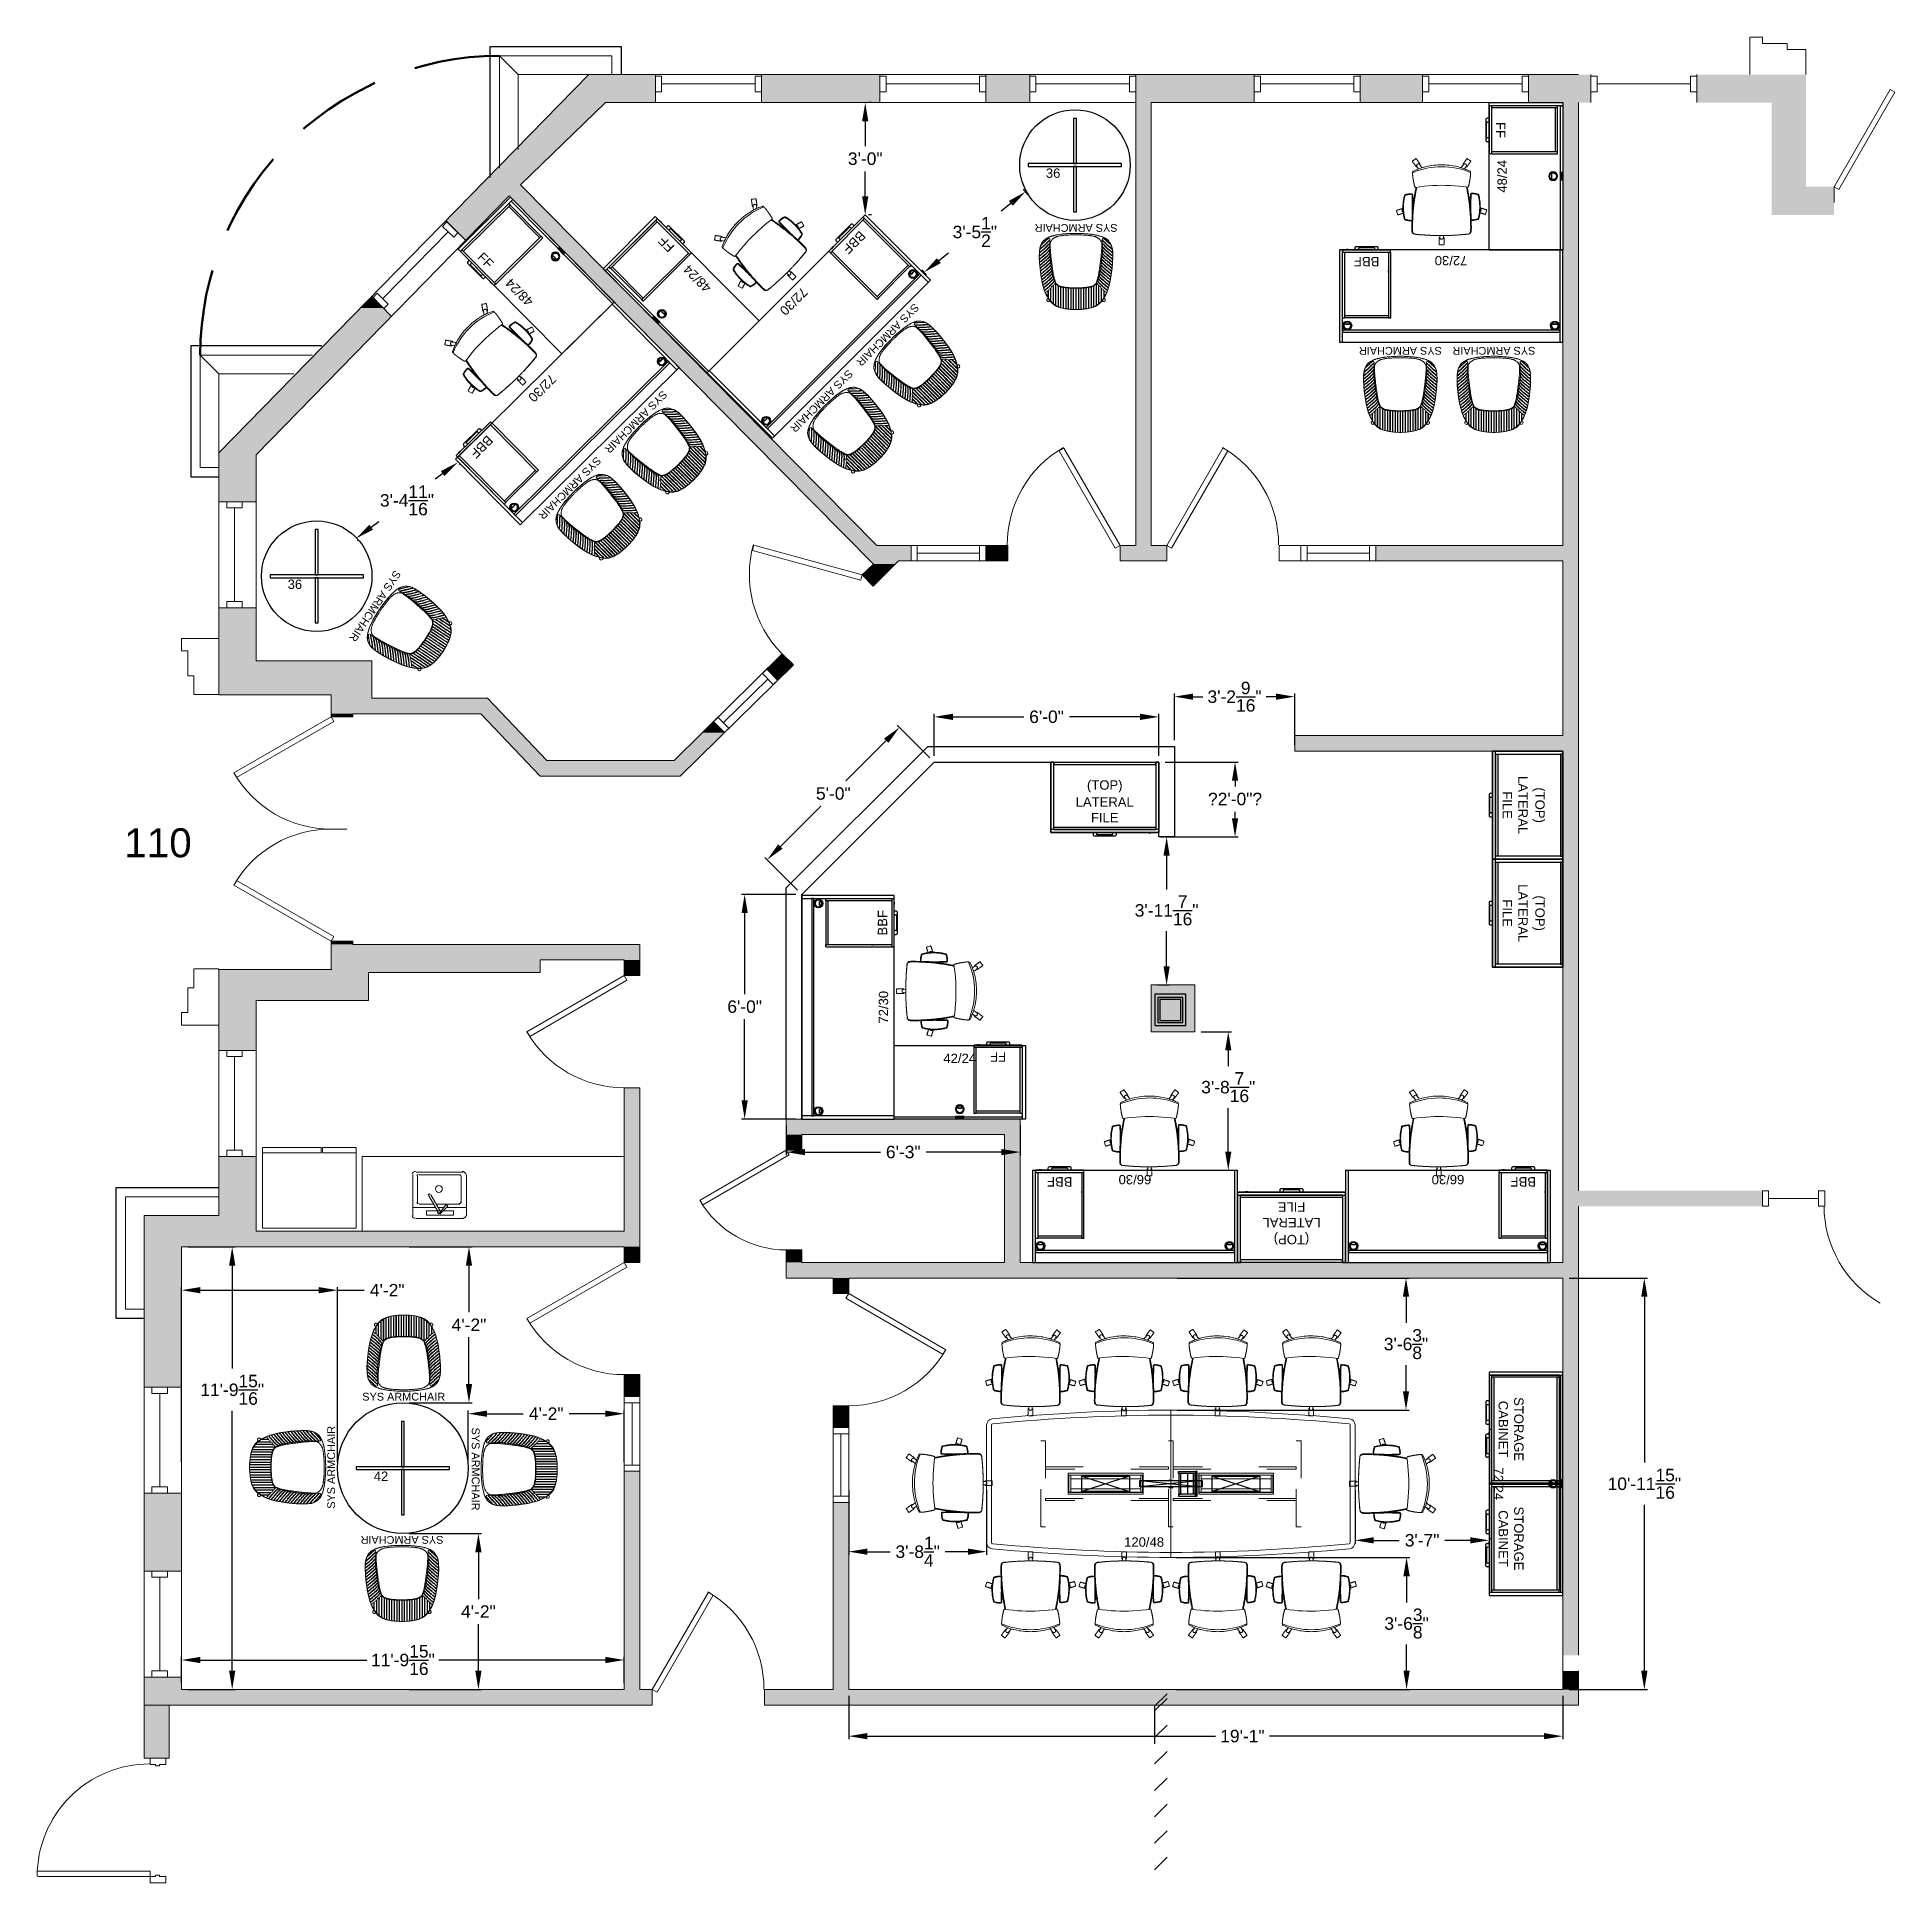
# Model space of a CAD drawing. Header units: inches. Extents: x 14 to 610, y 9 to 600.
import ezdxf
from ezdxf.enums import TextEntityAlignment as Align

# ---------------------------------------------------------------- set-up
doc = ezdxf.new("R2010")
doc.units = ezdxf.units.IN
doc.header["$MEASUREMENT"] = 0
doc.linetypes.add('ACAD_ISO03W100', pattern=[30, 12, -18])
doc.layers.add('A-FURN', color=7, linetype='Continuous')
doc.layers.add('WALLS', color=30, linetype='Continuous')
doc.styles.add('PDF ArialMT', font='arial.ttf')
doc.styles.get("Standard").update_dxf_attribs({"font": 'arial.ttf'})
doc.dimstyles.new("Jon's Style", dxfattribs={"dimscale": 0, "dimtxt": 4, "dimasz": 6, "dimexe": 1, "dimexo": 2, "dimgap": 2, "dimtad": 0, "dimtih": 1, "dimtoh": 1, "dimdec": 4, "dimzin": 3, "dimdsep": 46, "dimlunit": 4, "dimtxsty": 'Standard', "dimcen": 0.09, "dimadec": 0, "dimazin": 0, "dimtfac": 1, "dimtdec": 4, "dimtofl": 0, "dimtmove": 0, "dimatfit": 3, "dimfxl": 1, "dimtolj": 1, "dimtzin": 0, "dimarcsym": 0})

msp = doc.modelspace()

# ---------------------------------------------------------------- texts
at = {"layer": 'WALLS', "insert": (42.24426, 341.91446), "char_height": 9.286074, "attachment_point": 4, "style": 'PDF ArialMT'}
msp.add_mtext('110', dxfattribs=at)

# ---------------------------------------------------------------- blocks, each defined once
blk = doc.blocks.new('*D59')
at = {"layer": 'A-FURN', "color": 0, "lineweight": -2, "transparency": 16777216}
for p, q in [((274.52, 68.49), (274.52, 54.54)), ((503.5, 68.49), (503.5, 54.54)), ((280.52, 55.54), (392.09, 55.54)), ((497.5, 55.54), (409.45, 55.54))]:
    blk.add_line(p, q, dxfattribs=at)
at = {"layer": 'A-FURN', "color": 0, "transparency": 16777216}
for points in [[(280.52, 56.54), (280.52, 54.54), (274.52, 55.54)], [(497.5, 56.54), (497.5, 54.54), (503.5, 55.54)]]:
    blk.add_solid(points, dxfattribs=at)
at = {"layer": 'Defpoints', "color": 0, "transparency": 16777216}
for p in [(274.52, 70.49), (503.5, 70.49), (503.5, 55.54)]:
    blk.add_point(p, dxfattribs=at)
at = {"layer": 'A-FURN', "color": 0, "transparency": 16777216, "insert": (400.77, 55.54), "char_height": 4, "attachment_point": 5}
blk.add_mtext('\\A1;19\'-1"', dxfattribs=at)
blk = doc.blocks.new('*D60')
at = {"layer": 'A-FURN', "color": 0, "lineweight": -2, "transparency": 16777216}
for p, q in [((505.5, 202.44), (530.64, 202.44)), ((529.64, 196.44), (529.64, 143.25)), ((529.64, 76.49), (529.64, 129.68)), ((505.5, 70.49), (530.64, 70.49))]:
    blk.add_line(p, q, dxfattribs=at)
at = {"layer": 'A-FURN', "color": 0, "transparency": 16777216}
for points in [[(528.64, 196.44), (530.64, 196.44), (529.64, 202.44)], [(528.64, 76.49), (530.64, 76.49), (529.64, 70.49)]]:
    blk.add_solid(points, dxfattribs=at)
at = {"layer": 'Defpoints', "color": 0, "transparency": 16777216}
for p in [(503.5, 202.44), (529.64, 202.44), (503.5, 70.49)]:
    blk.add_point(p, dxfattribs=at)
at = {"layer": 'A-FURN', "color": 0, "transparency": 16777216, "insert": (529.64, 136.46), "char_height": 4, "attachment_point": 5}
blk.add_mtext('\\A1;10\'-11{\\H1x;\\S15/16;}"', dxfattribs=at)
blk = doc.blocks.new('*D61')
at = {"layer": 'A-FURN', "color": 0, "lineweight": -2, "transparency": 16777216}
for p, q in [((60.6, 72.49), (60.6, 80.96)), ((66.6, 79.96), (120.07, 79.96)), ((196.55, 79.96), (143.08, 79.96)), ((202.55, 72.49), (202.55, 80.96))]:
    blk.add_line(p, q, dxfattribs=at)
at = {"layer": 'A-FURN', "color": 0, "transparency": 16777216}
for points in [[(66.6, 80.96), (66.6, 78.96), (60.6, 79.96)], [(196.55, 80.96), (196.55, 78.96), (202.55, 79.96)]]:
    blk.add_solid(points, dxfattribs=at)
at = {"layer": 'Defpoints', "color": 0, "transparency": 16777216}
for p in [(60.6, 79.96), (60.6, 70.49), (202.55, 70.49)]:
    blk.add_point(p, dxfattribs=at)
at = {"layer": 'A-FURN', "color": 0, "transparency": 16777216, "insert": (131.58, 79.96), "char_height": 4, "attachment_point": 5}
blk.add_mtext('\\A1;11\'-9{\\H1x;\\S15/16;}"', dxfattribs=at)
blk = doc.blocks.new('*D62')
at = {"layer": 'A-FURN', "color": 0, "lineweight": -2, "transparency": 16777216}
for p, q in [((62.6, 212.44), (77.85, 212.44)), ((76.85, 206.44), (76.85, 173.38)), ((76.85, 76.49), (76.85, 159.81)), ((62.6, 70.49), (77.85, 70.49))]:
    blk.add_line(p, q, dxfattribs=at)
at = {"layer": 'A-FURN', "color": 0, "transparency": 16777216}
for points in [[(75.85, 206.44), (77.85, 206.44), (76.85, 212.44)], [(75.85, 76.49), (77.85, 76.49), (76.85, 70.49)]]:
    blk.add_solid(points, dxfattribs=at)
at = {"layer": 'Defpoints', "color": 0, "transparency": 16777216}
for p in [(60.6, 212.44), (76.85, 212.44), (60.6, 70.49)]:
    blk.add_point(p, dxfattribs=at)
at = {"layer": 'A-FURN', "color": 0, "transparency": 16777216, "insert": (76.85, 166.6), "char_height": 4, "attachment_point": 5}
blk.add_mtext('\\A1;11\'-9{\\H1x;\\S15/16;}"', dxfattribs=at)
blk = doc.blocks.new('P_5CLDS7230HW')
at = {"layer": 'A-FURN', "color": 5}
for p, q in [((71.65, 0), (0, 0)), ((0, 0), (0, -29.55)), ((0.98, -29.55), (0.98, 0)), ((70.67, -3.15), (0.98, -3.15)), ((0.98, -3.15), (0.98, -3.86)), ((0.98, -3.86), (70.67, -3.86)), ((1.72, -6.06), (2, -5.68)), ((1.77, -6.06), (2.02, -5.72)), ((2, -5.68), (3.1, -5.68)), ((2.02, -5.72), (3.08, -5.72)), ((3.08, -5.72), (3.33, -6.06)), ((3.1, -5.68), (3.38, -6.06)), ((68.27, -6.06), (68.55, -5.68)), ((68.32, -6.06), (68.57, -5.72)), ((68.55, -5.68), (69.65, -5.68)), ((68.57, -5.72), (69.63, -5.72)), ((69.63, -5.72), (69.88, -6.06)), ((69.65, -5.68), (69.93, -6.06)), ((70.67, 0), (70.67, -29.55)), ((70.67, -3.86), (70.67, -3.15)), ((71.65, -29.55), (71.65, 0)), ((0, -29.55), (71.65, -29.55))]:
    blk.add_line(p, q, dxfattribs=at)
for centre, radius in [((2.55, -5.31), 1.4), ((2.55, -5.31), 1.22), ((2.55, -5.31), 1.2), ((2.55, -5.31), 1.18), ((69.1, -5.31), 1.4), ((69.1, -5.31), 1.22), ((69.1, -5.31), 1.2), ((69.1, -5.31), 1.18)]:
    blk.add_circle(centre, radius, dxfattribs=at)
for centre, radius, start, end in [((2.55, -5.31), 1.12, 317.78877, 222.21123), ((2.55, -5.31), 1.1, 0, 222.00477), ((2.55, -5.31), 1.1, 317.99523, 0), ((69.1, -5.31), 1.12, 317.78877, 222.21123), ((69.1, -5.31), 1.1, 0, 222.00477), ((69.1, -5.31), 1.1, 317.99523, 0), ((2.55, -5.31), 1.12, 222.21123, 317.78877), ((2.55, -5.31), 1.1, 222.00477, 317.99523), ((2.55, -5.31), 1.08, 223.91156, 316.08844), ((69.1, -5.31), 1.12, 222.21123, 317.78877), ((69.1, -5.31), 1.1, 222.00477, 317.99523), ((69.1, -5.31), 1.08, 223.91156, 316.08844)]:
    blk.add_arc(centre, radius, start, end, dxfattribs=at)
blk.add_text('72/30', height=3, dxfattribs=at).set_placement((35.83, -26.15), align=Align.MIDDLE_CENTER)
blk.add_attdef('CAPTG', text='', height=2.5, dxfattribs=at).set_placement((-7342.09, 217.77, -0.51), align=Align.CENTER)
at = {"layer": 'A-FURN', "color": 5, "flags": 1}
for tag in ['CAPPN', 'CAPPD', 'CAPMG', 'CAPMC', 'CAPGC', 'CAPALIAS1', 'CAPALIAS2', 'CAPALIAS3', 'CAPBLDG', 'CAPFLOOR', 'CAPDEPT', 'CAPPERSON', 'CAPPL', 'CAPQT', 'CAPDH']:
    blk.add_attdef(tag, (0, 0), '', height=0.001, dxfattribs=at)
blk = doc.blocks.new('P_5CLRS48HW')
at = {"layer": 'A-FURN', "color": 5}
for p, q in [((47.25, 0), (0, 0)), ((0, 0), (0, -23.62)), ((0, -0.71), (46.27, -0.71)), ((22.25, -0.71), (22.25, -0.75)), ((25.04, -0.71), (22.25, -0.71)), ((22.52, -0.83), (22.25, -0.75)), ((25.04, -0.75), (22.25, -0.75)), ((22.43, 0), (22.43, -0.71)), ((22.47, -0.04), (22.47, -0.16)), ((24.83, -0.04), (22.47, -0.04)), ((24.83, -0.16), (22.47, -0.16)), ((22.47, -0.2), (22.47, -0.36)), ((22.47, -0.2), (24.83, -0.2)), ((24.83, -0.36), (22.47, -0.36)), ((22.47, -0.4), (22.47, -0.59)), ((22.47, -0.4), (24.83, -0.4)), ((22.47, -0.59), (24.83, -0.59)), ((22.47, -0.63), (22.47, -0.71)), ((24.83, -0.63), (22.47, -0.63)), ((24.77, -0.83), (22.52, -0.83)), ((22.54, -0.04), (22.54, -0.71)), ((22.82, -0.71), (22.82, -0.83)), ((22.82, -3.89), (23.09, -3.51)), ((22.87, -0.71), (22.87, -0.83)), ((22.87, -3.88), (23.11, -3.55)), ((23.09, -0.71), (23.09, -0.83)), ((23.09, -3.51), (24.2, -3.51)), ((23.11, -0.71), (23.11, -0.83)), ((23.11, -3.55), (24.18, -3.55)), ((24.18, -0.71), (24.18, -0.83)), ((24.18, -3.55), (24.43, -3.88)), ((24.2, -0.71), (24.2, -0.83)), ((24.2, -3.51), (24.48, -3.89)), ((24.43, -0.71), (24.43, -0.83)), ((24.48, -0.71), (24.48, -0.83)), ((24.75, -0.04), (24.75, -0.71)), ((24.77, -0.83), (25.04, -0.75)), ((24.83, -0.04), (24.83, -0.16)), ((24.83, -0.2), (24.83, -0.36)), ((24.83, -0.4), (24.83, -0.59)), ((24.83, -0.63), (24.83, -0.71)), ((24.86, 0), (24.86, -0.71)), ((25.04, -0.71), (25.04, -0.75)), ((46.27, -0.71), (46.27, 0)), ((46.27, 0), (46.27, -23.62)), ((47.25, -23.62), (47.25, 0)), ((0, -23.62), (47.25, -23.62))]:
    blk.add_line(p, q, dxfattribs=at)
for radius in [1.4, 1.22, 1.2, 1.18]:
    blk.add_circle((23.65, -3.13), radius, dxfattribs=at)
for centre, radius, start, end in [((22.47, -0.18), 0.0197, 90, 270), ((22.47, -0.38), 0.0197, 90, 270), ((22.47, -0.61), 0.0197, 90, 270), ((23.65, -3.13), 1.12, 317.78877, 222.21123), ((23.65, -3.13), 1.1, 0, 222.00477), ((23.65, -3.13), 1.12, 222.21123, 317.78877), ((23.65, -3.13), 1.1, 222.00477, 317.99523), ((23.65, -3.13), 1.08, 223.91156, 316.08844), ((23.65, -3.13), 1.1, 317.99523, 0), ((24.83, -0.18), 0.0197, 270, 90), ((24.83, -0.38), 0.0197, 270, 90), ((24.83, -0.61), 0.0197, 270, 90)]:
    blk.add_arc(centre, radius, start, end, dxfattribs=at)
at = {"layer": 'A-FURN', "color": 5, "flags": 1}
for tag in ['CAPPN', 'CAPPD', 'CAPMG', 'CAPMC', 'CAPGC', 'CAPALIAS1', 'CAPALIAS2', 'CAPALIAS3', 'CAPBLDG', 'CAPFLOOR', 'CAPDEPT', 'CAPPERSON', 'CAPPL', 'CAPQT', 'CAPDH']:
    blk.add_attdef(tag, (0, 0), '', height=0.001, dxfattribs=at)
at = {"layer": 'A-FURN', "color": 5}
blk.add_attdef('CAPTG', text='', height=3, dxfattribs=at).set_placement((23.63, -20.62), align=Align.CENTER)
blk = doc.blocks.new('P_5CLBBF22HW')
at = {"layer": 'A-FURN', "color": 5}
for p, q in [((-15.51, 21.85), (-14.8, 21.85)), ((-15.51, 21.85), (-15.51, 0.71)), ((-14.8, 0.71), (-14.8, 21.85)), ((-14.8, 21.77), (-0.71, 21.77)), ((-14.8, 21.14), (-0.71, 21.14)), ((-0.71, 21.85), (0, 21.85)), ((-0.71, 0.71), (-0.71, 21.85)), ((0, 21.85), (0, 0.71)), ((-14.8, 7.24), (-14.8, 6.65)), ((0, 0.71), (-15.51, 0.71)), ((-15.47, 0.71), (-15.47, 0)), ((-15.47, 0), (-0.04, 0)), ((-11.48, 0), (-11.48, -0.67)), ((-10.26, -0.61), (-10.26, 0)), ((-5.22, 0), (-5.22, -0.61)), ((-4, -0.67), (-4, 0)), ((-0.04, 0), (-0.04, 0.71)), ((-11.08, -1.06), (-4.39, -1.06)), ((-5.41, -0.8), (-10.06, -0.8)), ((-1.93, -0.08), (-1.86, -0.08)), ((-1.86, -0.11), (-1.86, -0.08)), ((-1.85, -0.12), (-1.17, -0.12)), ((-1.16, -0.08), (-1.1, -0.08)), ((-1.16, -0.11), (-1.16, -0.08))]:
    blk.add_line(p, q, dxfattribs=at)
blk.add_lwpolyline([(-2, 0), (-1.02, 0)], dxfattribs=at)
for centre, radius, start, end in [((-1.93, 0), 0.0787, 180, 270), ((-1.1, 0), 0.0787, 270, 0), ((-11.08, -0.67), 0.394, 180, 240), ((-11.08, -0.67), 0.394, 240, 270), ((-10.06, -0.61), 0.197, 180, 240), ((-10.06, -0.61), 0.197, 240, 270), ((-5.41, -0.61), 0.197, 270, 300), ((-5.41, -0.61), 0.197, 300, 360), ((-4.39, -0.71), 0.352, 270, 319.79218), ((-4.55, -0.58), 0.561, 319.79218, 350.41564), ((-1.85, -0.11), 0.0157, 180, 270), ((-1.17, -0.11), 0.0157, 270, 0)]:
    blk.add_arc(centre, radius, start, end, dxfattribs=at)
blk.add_text('BBF', height=3, dxfattribs=at).set_placement((-7.76, 3.71), align=Align.MIDDLE_CENTER)
blk.add_attdef('CAPTG', text='', height=2.5, dxfattribs=at).set_placement((-7135.05, 881.85, -0.51), align=Align.CENTER)
at = {"layer": 'A-FURN', "color": 5, "flags": 1}
for tag in ['CAPPN', 'CAPPD', 'CAPMG', 'CAPMC', 'CAPGC', 'CAPALIAS1', 'CAPALIAS2', 'CAPALIAS3', 'CAPBLDG', 'CAPFLOOR', 'CAPDEPT', 'CAPPERSON', 'CAPPL', 'CAPQT', 'CAPDH']:
    blk.add_attdef(tag, (0, 0), '', height=0.001, dxfattribs=at)
blk = doc.blocks.new('P_5CLFF22HW')
at = {"layer": 'A-FURN', "color": 5}
for p, q in [((0, 21.85), (0, 0.71)), ((0, 21.85), (0.71, 21.85)), ((0.71, 21.85), (0.71, 0.71)), ((0.71, 21.77), (14.8, 21.77)), ((0.71, 21.14), (14.8, 21.14)), ((14.8, 21.85), (15.51, 21.85)), ((14.8, 21.85), (14.8, 0.71)), ((15.51, 21.85), (15.51, 0.71)), ((0, 0.71), (15.51, 0.71)), ((0.04, 0.71), (0.04, 0)), ((0.04, 0), (15.47, 0)), ((4.04, 0), (4.04, -0.67)), ((5.26, -0.61), (5.26, 0)), ((10.3, 0), (10.3, -0.61)), ((11.52, -0.67), (11.52, 0)), ((15.47, 0.71), (15.47, 0)), ((4.43, -1.06), (11.12, -1.06)), ((10.1, -0.8), (5.45, -0.8)), ((13.59, -0.08), (13.65, -0.08)), ((13.65, -0.11), (13.65, -0.08)), ((13.66, -0.12), (14.34, -0.12)), ((14.36, -0.08), (14.41, -0.08)), ((14.36, -0.11), (14.36, -0.08))]:
    blk.add_line(p, q, dxfattribs=at)
blk.add_lwpolyline([(13.51, 0), (14.49, 0)], dxfattribs=at)
for centre, radius, start, end in [((13.59, 0), 0.0787, 180, 270), ((14.41, 0), 0.0787, 270, 0), ((4.43, -0.67), 0.394, 180, 240), ((4.43, -0.67), 0.394, 240, 270), ((5.45, -0.61), 0.197, 180, 240), ((5.45, -0.61), 0.197, 240, 270), ((10.1, -0.61), 0.197, 270, 300), ((10.1, -0.61), 0.197, 300, 360), ((11.12, -0.71), 0.352, 270, 319.79218), ((10.96, -0.58), 0.561, 319.79218, 350.41564), ((13.66, -0.11), 0.0157, 180, 270), ((14.34, -0.11), 0.0157, 270, 0)]:
    blk.add_arc(centre, radius, start, end, dxfattribs=at)
blk.add_text('FF', height=3, dxfattribs=at).set_placement((7.76, 3.71), align=Align.MIDDLE_CENTER)
blk.add_attdef('CAPTG', text='', height=2.5, dxfattribs=at).set_placement((-7278.58, 876.35, -0.51), align=Align.CENTER)
at = {"layer": 'A-FURN', "color": 5, "flags": 1}
for tag in ['CAPPN', 'CAPPD', 'CAPMG', 'CAPMC', 'CAPGC', 'CAPALIAS1', 'CAPALIAS2', 'CAPALIAS3', 'CAPBLDG', 'CAPFLOOR', 'CAPDEPT', 'CAPPERSON', 'CAPPL', 'CAPQT', 'CAPDH']:
    blk.add_attdef(tag, (0, 0), '', height=0.001, dxfattribs=at)
blk = doc.blocks.new('P_5CS712HBBK')
at = {"color": 0, "linetype": 'Continuous', "lineweight": 0}
for p, q in [((-9.42, 24.93), (-9.41, 24.96)), ((-9.41, 24.96), (-9.42, 24.93)), ((-9.42, 24.9), (-9.42, 24.93)), ((-9.42, 24.93), (-9.42, 24.9)), ((-9.41, 24.87), (-9.42, 24.9)), ((-9.42, 24.9), (-9.41, 24.87)), ((-9.41, 24.96), (-9.39, 24.98)), ((-9.39, 24.98), (-9.41, 24.96)), ((-9.41, 24.87), (-9.4, 24.86)), ((-9.41, 24.87), (-9.41, 24.87)), ((-9.41, 24.87), (-9.4, 24.86)), ((-9.38, 24.83), (-9.4, 24.86)), ((-9.4, 24.86), (-9.39, 24.85)), ((-9.39, 24.98), (-9.23, 25.1)), ((-9.39, 24.98), (-9.29, 25.06)), ((-9.39, 24.85), (-9.38, 24.84)), ((-9.36, 24.81), (-9.38, 24.83)), ((-9.38, 24.83), (-9.36, 24.81)), ((-9.38, 24.83), (-9.38, 24.83)), ((-9.36, 24.81), (-9.36, 24.81)), ((-9.36, 24.81), (-9.34, 24.78)), ((-9.35, 24.79), (-9.35, 24.79)), ((-9.35, 24.78), (-9.35, 24.79)), ((-9.34, 24.78), (-9.32, 24.75)), ((-9.32, 24.75), (-9.29, 24.71)), ((-9.3, 24.72), (-9.31, 24.73)), ((-9.3, 24.72), (-9.3, 24.72)), ((-9.29, 25.06), (-9.18, 25.13)), ((-9.29, 24.71), (-9.26, 24.67)), ((-9.24, 24.64), (-9.28, 24.69)), ((-9.26, 24.67), (-9.23, 24.62)), ((-9.23, 24.63), (-9.24, 24.64)), ((-9.24, 24.64), (-9.24, 24.64)), ((-9.05, 25.22), (-9.23, 25.1)), ((-9.23, 24.63), (-9.18, 24.55)), ((-9.23, 24.62), (-9.23, 24.62)), ((-9.23, 24.62), (-9.19, 24.57)), ((-9.18, 24.55), (-9.19, 24.57)), ((-9.19, 24.57), (-9.15, 24.52)), ((-9.18, 25.13), (-9.05, 25.22)), ((-9.17, 24.54), (-9.18, 24.55)), ((-9.15, 24.52), (-9.11, 24.46)), ((-9.1, 24.44), (-9.11, 24.46)), ((-9.11, 24.46), (-9.07, 24.4)), ((-9.01, 24.33), (-9.1, 24.44)), ((-9.07, 24.4), (-9.03, 24.34)), ((-9.05, 25.22), (-8.84, 25.38)), ((-8.84, 25.38), (-9.05, 25.22)), ((-9.03, 24.34), (-8.98, 24.28)), ((-8.98, 24.28), (-9.01, 24.33)), ((-8.98, 24.28), (-8.93, 24.21)), ((-8.93, 24.2), (-8.93, 24.21)), ((-8.93, 24.21), (-8.93, 24.2)), ((-8.92, 24.2), (-8.93, 24.2)), ((-8.93, 24.2), (-8.88, 24.15)), ((-8.88, 24.15), (-8.84, 24.08)), ((-8.84, 25.38), (-8.62, 25.53)), ((-8.62, 25.53), (-8.84, 25.38)), ((-8.84, 24.08), (-8.83, 24.07)), ((-8.83, 24.07), (-8.83, 24.08)), ((-8.83, 24.07), (-8.83, 24.07)), ((-8.83, 24.07), (-8.83, 24.07)), ((-8.83, 24.07), (-8.79, 24.01)), ((-8.79, 24.01), (-8.74, 23.95)), ((-8.74, 23.95), (-8.74, 23.95)), ((-8.74, 23.95), (-8.74, 23.95)), ((-8.74, 23.94), (-8.74, 23.95)), ((-8.74, 23.95), (-8.74, 23.94)), ((-8.74, 23.94), (-8.69, 23.88)), ((-8.69, 23.88), (-8.65, 23.83)), ((-8.62, 25.53), (-8.5, 25.62)), ((-8.5, 25.62), (-8.39, 25.7)), ((-8.28, 25.78), (-8.45, 25.66)), ((-8.28, 25.78), (-8.39, 25.7)), ((-8.26, 25.79), (-8.28, 25.78)), ((-8.28, 25.78), (-8.26, 25.79)), ((-8.23, 25.79), (-8.26, 25.79)), ((-8.26, 25.79), (-8.23, 25.79)), ((-8.2, 25.78), (-8.23, 25.79)), ((-8.23, 25.79), (-8.2, 25.78)), ((-8.18, 25.76), (-8.2, 25.78)), ((-8.2, 25.78), (-8.18, 25.76)), ((-8.17, 25.75), (-8.18, 25.76)), ((-8.18, 25.76), (-8.18, 25.76)), ((-8.16, 25.74), (-8.17, 25.75)), ((-8.15, 25.72), (-8.17, 25.75)), ((-8.16, 25.73), (-8.17, 25.75)), ((-8.17, 25.75), (-8.17, 25.75)), ((-8.15, 25.72), (-8.16, 25.74)), ((-8.15, 25.72), (-8.15, 25.73)), ((-8.13, 25.7), (-8.15, 25.72)), ((-8.15, 25.72), (-8.15, 25.72)), ((-8.15, 25.72), (-8.15, 25.72)), ((-8.12, 25.68), (-8.13, 25.7)), ((-8.13, 25.7), (-8.13, 25.7)), ((-8.11, 25.67), (-8.12, 25.68)), ((-8.12, 25.68), (-8.12, 25.68)), ((-8.11, 25.67), (-8.12, 25.68)), ((-8.09, 25.64), (-8.11, 25.67)), ((-8.07, 25.62), (-8.09, 25.64)), ((-8.07, 25.61), (-8.07, 25.62)), ((-8.06, 25.6), (-8.07, 25.61)), ((-8.07, 25.61), (-8.07, 25.61)), ((-8.03, 25.56), (-8.06, 25.6)), ((-8.01, 25.53), (-8.03, 25.56)), ((-8.01, 25.53), (-8.02, 25.54)), ((-8, 25.51), (-8.01, 25.53)), ((-8.01, 25.53), (-8.01, 25.53)), ((-7.96, 25.46), (-8, 25.51)), ((-7.97, 23.82), (-7.96, 23.84)), ((-7.92, 25.41), (-7.96, 25.46)), ((-7.96, 25.46), (-7.96, 25.46)), ((-7.94, 25.44), (-7.96, 25.46)), ((-7.96, 23.84), (-7.95, 23.86)), ((-7.95, 23.86), (-7.93, 23.87)), ((-7.95, 23.86), (-7.94, 23.86)), ((-7.95, 23.85), (-7.95, 23.85)), ((-7.95, 23.85), (-7.95, 23.85)), ((-7.94, 25.43), (-7.94, 25.44)), ((-7.94, 23.86), (-7.94, 23.86)), ((-7.94, 23.86), (-7.94, 23.86)), ((-7.93, 23.87), (-7.92, 23.89)), ((-7.93, 23.87), (-7.93, 23.88)), ((-7.93, 23.87), (-7.93, 23.87)), ((-7.88, 25.35), (-7.92, 25.41)), ((-7.92, 23.89), (-7.9, 23.91)), ((-7.92, 23.89), (-7.9, 23.91)), ((-7.92, 23.89), (-7.91, 23.9)), ((-7.92, 23.89), (-7.92, 23.89)), ((-7.9, 23.91), (-7.89, 23.92)), ((-7.89, 23.92), (-7.9, 23.91)), ((-7.89, 23.92), (-7.88, 23.94)), ((-7.89, 23.92), (-7.88, 23.93)), ((-7.88, 23.93), (-7.89, 23.92)), ((-7.89, 23.92), (-7.89, 23.92)), ((-7.89, 23.92), (-7.89, 23.92)), ((-7.84, 25.29), (-7.88, 25.35)), ((-7.88, 23.94), (-7.86, 23.95)), ((-7.88, 23.93), (-7.88, 23.93)), ((-7.88, 23.93), (-7.88, 23.93)), ((-7.87, 25.33), (-7.87, 25.34)), ((-7.86, 25.32), (-7.87, 25.33)), ((-7.86, 23.95), (-7.84, 23.96)), ((-7.86, 23.95), (-7.85, 23.96)), ((-7.86, 23.95), (-7.85, 23.96)), ((-7.86, 23.95), (-7.86, 23.95)), ((-7.85, 23.96), (-7.85, 23.96)), ((-7.79, 25.23), (-7.84, 25.29)), ((-7.84, 25.29), (-7.79, 25.23)), ((-7.84, 23.96), (-7.83, 23.98)), ((-7.83, 23.98), (-7.81, 23.99)), ((-7.83, 23.98), (-7.82, 23.98)), ((-7.82, 23.98), (-7.82, 23.98)), ((-7.82, 23.98), (-7.82, 23.98)), ((-7.82, 23.98), (-7.82, 23.98)), ((-7.81, 23.99), (-7.79, 24)), ((-7.81, 23.99), (-7.81, 23.99)), ((-7.81, 23.99), (-7.81, 23.99)), ((-7.75, 25.17), (-7.79, 25.23)), ((-7.78, 25.22), (-7.79, 25.22)), ((-7.79, 24), (-7.77, 24.01)), ((-7.79, 24), (-7.79, 24)), ((-7.79, 24), (-7.79, 24)), ((-7.78, 25.21), (-7.78, 25.22)), ((-7.77, 24.01), (-7.75, 24.02)), ((-7.7, 25.1), (-7.75, 25.17)), ((-7.75, 24.02), (-7.74, 24.03)), ((-7.74, 24.03), (-7.72, 24.04)), ((-7.74, 24.03), (-7.74, 24.03)), ((-7.74, 24.03), (-7.74, 24.03)), ((-7.72, 24.04), (-7.7, 24.05)), ((-7.72, 24.04), (-7.72, 24.04)), ((-7.72, 24.03), (-7.72, 24.04)), ((-7.69, 25.09), (-7.7, 25.1)), ((-7.69, 25.09), (-7.7, 25.09)), ((-7.7, 24.05), (-7.68, 24.05)), ((-7.65, 25.04), (-7.69, 25.09)), ((-7.69, 25.09), (-7.69, 25.09)), ((-7.68, 24.05), (-7.66, 24.06)), ((-7.68, 24.05), (-7.67, 24.05)), ((-7.67, 24.05), (-7.66, 24.06)), ((-7.67, 24.05), (-7.67, 24.06)), ((-7.67, 24.05), (-7.67, 24.05)), ((-7.66, 24.06), (-7.64, 24.06)), ((-7.66, 24.06), (-7.66, 24.06)), ((-7.66, 24.06), (-7.66, 24.06)), ((-7.6, 24.97), (-7.65, 25.04)), ((-7.65, 24.06), (-7.65, 24.06)), ((-7.64, 24.06), (-7.65, 24.06)), ((-7.64, 24.06), (-7.62, 24.07)), ((-7.63, 24.07), (-7.63, 24.06)), ((-7.63, 24.06), (-7.63, 24.07)), ((-7.63, 24.07), (-7.62, 24.07)), ((-7.62, 24.07), (-7.59, 24.07)), ((-7.56, 24.9), (-7.6, 24.97)), ((-7.6, 24.96), (-7.6, 24.97)), ((-7.6, 24.96), (-7.6, 24.96)), ((-7.6, 24.96), (-7.6, 24.96)), ((-7.59, 24.07), (-7.57, 24.08)), ((-7.59, 24.07), (-7.58, 24.08)), ((-7.59, 24.07), (-7.58, 24.07)), ((-7.58, 24.07), (-7.59, 24.07)), ((-7.59, 24.07), (-7.59, 24.07)), ((-7.58, 24.08), (-7.58, 24.08)), ((-7.57, 24.08), (-7.57, 24.08)), ((-7.55, 24.08), (-7.57, 24.08)), ((-7.51, 24.84), (-7.56, 24.9)), ((-7.55, 24.08), (-7.53, 24.08)), ((-7.54, 24.08), (-7.55, 24.08)), ((-7.55, 24.08), (-7.54, 24.08)), ((-7.54, 24.08), (-7.54, 24.08)), ((-7.51, 24.08), (-7.53, 24.08)), ((-7.53, 24.08), (-7.53, 24.08)), ((-7.51, 24.84), (-7.51, 24.84)), ((-7.51, 24.83), (-7.51, 24.84)), ((-7.46, 24.77), (-7.51, 24.83)), ((-7.51, 24.83), (-7.51, 24.83)), ((-7.51, 24.08), (-7.49, 24.08)), ((-7.51, 24.08), (-7.5, 24.08)), ((-7.5, 24.08), (-7.5, 24.08)), ((-7.5, 24.08), (-7.5, 24.08)), ((-7.5, 24.08), (-7.5, 24.08)), ((-7.49, 24.08), (-7.47, 24.08)), ((-7.47, 24.08), (-7.45, 24.08)), ((-7.42, 24.71), (-7.46, 24.77)), ((-7.45, 24.08), (-7.43, 24.07)), ((-7.43, 24.07), (-7.41, 24.07)), ((-7.43, 24.07), (-7.41, 24.07)), ((-7.42, 24.71), (-7.42, 24.72)), ((-7.41, 24.7), (-7.42, 24.71)), ((-7.41, 24.71), (-7.42, 24.71)), ((-7.42, 24.07), (-7.42, 24.07)), ((-7.42, 24.07), (-7.42, 24.07)), ((-7.36, 24.63), (-7.41, 24.7)), ((-7.41, 24.07), (-7.38, 24.07)), ((-7.41, 24.07), (-7.41, 24.07)), ((-7.38, 24.07), (-7.36, 24.06)), ((-7.33, 24.59), (-7.36, 24.63)), ((-7.36, 24.06), (-7.34, 24.06)), ((-7.34, 24.06), (-7.32, 24.05)), ((-7.34, 24.06), (-7.32, 24.05)), ((-7.34, 24.06), (-7.34, 24.06)), ((-7.34, 24.06), (-7.34, 24.06)), ((-7.33, 24.59), (-7.33, 24.59)), ((-7.32, 24.58), (-7.33, 24.59)), ((-7.32, 24.57), (-7.32, 24.58)), ((-7.27, 24.51), (-7.32, 24.57)), ((-7.32, 24.05), (-7.3, 24.04)), ((-7.32, 24.05), (-7.32, 24.05)), ((-7.3, 24.04), (-7.28, 24.03)), ((-7.28, 24.03), (-7.27, 24.03)), ((-7.23, 24.45), (-7.27, 24.51)), ((-7.27, 24.03), (-7.25, 24.02)), ((-7.26, 24.03), (-7.26, 24.03)), ((-7.26, 24.03), (-7.26, 24.02)), ((-7.24, 24.47), (-7.25, 24.48)), ((-7.25, 24.02), (-7.23, 24.01)), ((-7.24, 24.46), (-7.24, 24.47)), ((-7.24, 24.01), (-7.24, 24.01)), ((-7.24, 24.01), (-7.24, 24.01)), ((-7.19, 24.39), (-7.23, 24.45)), ((-7.23, 24.01), (-7.21, 23.99)), ((-7.21, 23.99), (-7.19, 23.98)), ((-7.17, 24.37), (-7.19, 24.39)), ((-7.19, 23.98), (-7.17, 23.97)), ((-7.19, 23.98), (-7.19, 23.98)), ((-7.19, 23.98), (-7.19, 23.98)), ((-7.17, 24.36), (-7.17, 24.37)), ((-7.16, 24.36), (-7.17, 24.36)), ((-7.17, 23.97), (-7.16, 23.96)), ((-7.17, 23.97), (-7.17, 23.96)), ((-7.16, 23.96), (-7.17, 23.96)), ((-7.15, 24.34), (-7.16, 24.36)), ((-7.16, 23.96), (-7.14, 23.94)), ((-7.12, 24.29), (-7.15, 24.34)), ((-7.14, 23.94), (-7.13, 23.93)), ((-7.13, 23.93), (-7.11, 23.91)), ((-7.13, 23.93), (-7.13, 23.93)), ((-7.13, 23.93), (-7.13, 23.93)), ((-7.1, 24.27), (-7.12, 24.29)), ((-7.11, 23.91), (-7.1, 23.9)), ((-7.08, 24.24), (-7.1, 24.27)), ((-7.1, 24.27), (-7.1, 24.27)), ((-7.09, 24.26), (-7.1, 24.27)), ((-7.1, 23.9), (-7.08, 23.88)), ((-7.1, 23.9), (-7.1, 23.9)), ((-7.1, 23.9), (-7.1, 23.9)), ((-7.05, 24.2), (-7.08, 24.24)), ((-7.07, 23.87), (-7.08, 23.88)), ((-7.08, 23.87), (-7.07, 23.87)), ((-7.07, 23.87), (-6.87, 23.61)), ((-7.07, 23.87), (-7.07, 23.87)), ((-7.07, 23.87), (-7.07, 23.87)), ((-6.95, 23.93), (-7.06, 23.85)), ((-6.95, 23.93), (-7.06, 23.85)), ((-7.06, 23.85), (-7.06, 23.85)), ((-7.04, 24.19), (-7.05, 24.2)), ((-7.04, 24.18), (-7.04, 24.19)), ((-7.04, 24.19), (-7.04, 24.19)), ((-7.02, 24.17), (-7.04, 24.18)), ((-7, 24.13), (-7.02, 24.17)), ((-6.98, 24.1), (-7, 24.13)), ((-6.99, 24.12), (-7, 24.13)), ((-6.99, 24.12), (-6.99, 24.12)), ((-6.96, 24.08), (-6.98, 24.1)), ((-6.96, 24.08), (-6.98, 24.1)), ((-6.95, 24.06), (-6.96, 24.08)), ((-6.94, 24.05), (-6.96, 24.08)), ((-6.94, 24.05), (-6.95, 24.06)), ((-6.95, 24.06), (-6.95, 24.06)), ((-6.95, 23.93), (-6.93, 23.95)), ((-6.93, 23.95), (-6.95, 23.93)), ((-6.93, 24.04), (-6.94, 24.05)), ((-6.93, 24.04), (-6.94, 24.05)), ((-6.93, 24.04), (-6.94, 24.05)), ((-6.92, 24.01), (-6.93, 24.04)), ((-6.93, 24.04), (-6.93, 24.04)), ((-6.93, 24.04), (-6.92, 24.01)), ((-6.93, 23.95), (-6.92, 23.98)), ((-6.92, 23.98), (-6.93, 23.95)), ((-6.92, 23.98), (-6.92, 24.01)), ((-6.92, 24.01), (-6.92, 23.98)), ((6.97, 23.87), (6.77, 23.61)), ((6.82, 24.01), (6.83, 24.04)), ((6.83, 24.04), (6.82, 24.01)), ((6.82, 23.98), (6.82, 24.01)), ((6.82, 24.01), (6.82, 23.98)), ((6.83, 23.95), (6.82, 23.98)), ((6.82, 23.98), (6.83, 23.95)), ((6.83, 24.04), (6.84, 24.05)), ((6.83, 24.04), (6.84, 24.05)), ((6.83, 24.04), (6.84, 24.05)), ((6.83, 24.04), (6.83, 24.04)), ((6.85, 23.93), (6.83, 23.95)), ((6.83, 23.95), (6.85, 23.93)), ((6.84, 24.05), (6.86, 24.08)), ((6.84, 24.05), (6.85, 24.06)), ((6.85, 24.06), (6.86, 24.08)), ((6.85, 24.06), (6.85, 24.06)), ((6.85, 23.93), (6.96, 23.85)), ((6.85, 23.93), (6.95, 23.85)), ((6.86, 24.08), (6.88, 24.1)), ((6.86, 24.08), (6.88, 24.1)), ((6.88, 24.1), (6.9, 24.13)), ((6.89, 24.12), (6.89, 24.13)), ((6.89, 24.12), (6.89, 24.12)), ((6.9, 24.13), (6.92, 24.17)), ((6.92, 24.17), (6.93, 24.18)), ((6.93, 24.18), (6.94, 24.19)), ((6.94, 24.19), (6.95, 24.2)), ((6.94, 24.19), (6.94, 24.19)), ((6.95, 24.2), (6.98, 24.24)), ((6.95, 23.85), (6.96, 23.85)), ((6.97, 23.87), (6.98, 23.88)), ((6.97, 23.87), (6.97, 23.87)), ((6.97, 23.87), (6.97, 23.87)), ((6.97, 23.87), (6.97, 23.87)), ((6.98, 24.24), (7, 24.27)), ((6.99, 23.9), (6.98, 23.88)), ((6.99, 24.26), (7, 24.27)), ((7.01, 23.91), (6.99, 23.9)), ((7, 24.27), (7.01, 24.29)), ((7, 24.27), (7, 24.27)), ((7, 23.9), (7, 23.9)), ((7, 23.9), (7, 23.9)), ((7.01, 24.29), (7.05, 24.34)), ((7.02, 23.93), (7.01, 23.91)), ((7.04, 23.94), (7.02, 23.93)), ((7.03, 23.93), (7.03, 23.93)), ((7.03, 23.93), (7.03, 23.93)), ((7.05, 23.96), (7.04, 23.94)), ((7.05, 24.34), (7.06, 24.36)), ((7.07, 23.97), (7.05, 23.96)), ((7.06, 24.36), (7.07, 24.37)), ((7.06, 24.36), (7.06, 24.36)), ((7.07, 23.97), (7.06, 23.96)), ((7.06, 23.96), (7.06, 23.96)), ((7.07, 24.37), (7.09, 24.39)), ((7.09, 23.98), (7.07, 23.97)), ((7.09, 24.39), (7.13, 24.45)), ((7.11, 23.99), (7.09, 23.98)), ((7.09, 23.98), (7.09, 23.98)), ((7.09, 23.98), (7.09, 23.98)), ((7.12, 24.01), (7.11, 23.99)), ((7.14, 24.02), (7.12, 24.01)), ((7.13, 24.45), (7.17, 24.51)), ((7.14, 24.47), (7.15, 24.48)), ((7.14, 24.46), (7.14, 24.47)), ((7.16, 24.03), (7.14, 24.02)), ((7.14, 24.01), (7.14, 24.01)), ((7.14, 24.01), (7.14, 24.01)), ((7.18, 24.03), (7.16, 24.03)), ((7.16, 24.03), (7.16, 24.03)), ((7.16, 24.03), (7.16, 24.02)), ((7.17, 24.51), (7.21, 24.57)), ((7.2, 24.04), (7.18, 24.03)), ((7.22, 24.05), (7.2, 24.04)), ((7.21, 24.57), (7.22, 24.58)), ((7.22, 24.59), (7.23, 24.59)), ((7.22, 24.58), (7.22, 24.59)), ((7.24, 24.06), (7.22, 24.05)), ((7.24, 24.06), (7.22, 24.05)), ((7.22, 24.05), (7.22, 24.05)), ((7.23, 24.59), (7.26, 24.63)), ((7.26, 24.06), (7.24, 24.06)), ((7.24, 24.06), (7.24, 24.06)), ((7.24, 24.06), (7.24, 24.06)), ((7.26, 24.63), (7.31, 24.7)), ((7.28, 24.07), (7.26, 24.06)), ((7.3, 24.07), (7.28, 24.07)), ((7.32, 24.07), (7.3, 24.07)), ((7.31, 24.71), (7.36, 24.77)), ((7.31, 24.71), (7.32, 24.72)), ((7.31, 24.7), (7.31, 24.71)), ((7.31, 24.71), (7.31, 24.71)), ((7.31, 24.07), (7.31, 24.07)), ((7.32, 24.07), (7.31, 24.07)), ((7.34, 24.08), (7.32, 24.07)), ((7.32, 24.07), (7.32, 24.07)), ((7.32, 24.07), (7.32, 24.07)), ((7.37, 24.08), (7.34, 24.08)), ((7.36, 24.77), (7.4, 24.83)), ((7.39, 24.08), (7.37, 24.08)), ((7.41, 24.08), (7.39, 24.08)), ((7.4, 24.83), (7.41, 24.83)), ((7.4, 24.08), (7.4, 24.08)), ((7.4, 24.08), (7.4, 24.08)), ((7.41, 24.08), (7.4, 24.08)), ((7.4, 24.08), (7.4, 24.08)), ((7.41, 24.84), (7.45, 24.9)), ((7.41, 24.84), (7.41, 24.84)), ((7.41, 24.83), (7.41, 24.84)), ((7.41, 24.08), (7.42, 24.08)), ((7.43, 24.08), (7.42, 24.08)), ((7.45, 24.08), (7.43, 24.08)), ((7.44, 24.08), (7.45, 24.08)), ((7.44, 24.08), (7.44, 24.08)), ((7.44, 24.08), (7.44, 24.08)), ((7.45, 24.9), (7.5, 24.97)), ((7.45, 24.08), (7.46, 24.08)), ((7.47, 24.08), (7.46, 24.08)), ((7.49, 24.07), (7.47, 24.08)), ((7.47, 24.08), (7.47, 24.08)), ((7.48, 24.07), (7.47, 24.08)), ((7.48, 24.07), (7.48, 24.07)), ((7.48, 24.07), (7.48, 24.07)), ((7.49, 24.07), (7.48, 24.07)), ((7.51, 24.07), (7.49, 24.07)), ((7.5, 24.97), (7.55, 25.04)), ((7.5, 24.96), (7.5, 24.97)), ((7.5, 24.96), (7.5, 24.96)), ((7.5, 24.96), (7.5, 24.96)), ((7.53, 24.06), (7.51, 24.07)), ((7.53, 24.07), (7.52, 24.07)), ((7.53, 24.07), (7.53, 24.06)), ((7.53, 24.06), (7.53, 24.07)), ((7.55, 24.06), (7.53, 24.06)), ((7.54, 24.06), (7.55, 24.06)), ((7.55, 25.04), (7.59, 25.09)), ((7.57, 24.05), (7.55, 24.06)), ((7.55, 24.06), (7.55, 24.06)), ((7.57, 24.05), (7.56, 24.06)), ((7.57, 24.05), (7.56, 24.06)), ((7.56, 24.06), (7.56, 24.06)), ((7.56, 24.06), (7.56, 24.06)), ((7.59, 24.05), (7.57, 24.05)), ((7.57, 24.05), (7.57, 24.05)), ((7.57, 24.05), (7.57, 24.05)), ((7.59, 25.09), (7.6, 25.1)), ((7.59, 25.09), (7.59, 25.09)), ((7.59, 25.09), (7.59, 25.09)), ((7.61, 24.04), (7.59, 24.05)), ((7.6, 25.1), (7.65, 25.17)), ((7.63, 24.03), (7.61, 24.04)), ((7.62, 24.04), (7.62, 24.04)), ((7.62, 24.03), (7.62, 24.04)), ((7.65, 24.02), (7.63, 24.03)), ((7.64, 24.03), (7.64, 24.03)), ((7.64, 24.03), (7.64, 24.03)), ((7.65, 25.17), (7.69, 25.23)), ((7.67, 24.01), (7.65, 24.02)), ((7.67, 25.21), (7.68, 25.22)), ((7.69, 24), (7.67, 24.01)), ((7.68, 25.22), (7.68, 25.22)), ((7.69, 24), (7.68, 24)), ((7.68, 24), (7.68, 24)), ((7.69, 25.23), (7.74, 25.29)), ((7.74, 25.29), (7.69, 25.23)), ((7.71, 23.99), (7.69, 24)), ((7.72, 23.98), (7.71, 23.99)), ((7.71, 23.99), (7.71, 23.99)), ((7.71, 23.99), (7.71, 23.99)), ((7.74, 23.96), (7.72, 23.98)), ((7.72, 23.98), (7.72, 23.98)), ((7.72, 23.98), (7.72, 23.98)), ((7.72, 23.98), (7.72, 23.98)), ((7.72, 23.98), (7.72, 23.98)), ((7.74, 25.29), (7.78, 25.35)), ((7.76, 23.95), (7.74, 23.96)), ((7.74, 23.96), (7.75, 23.96)), ((7.75, 23.95), (7.75, 23.96)), ((7.75, 23.95), (7.75, 23.96)), ((7.76, 23.95), (7.75, 23.95)), ((7.76, 25.33), (7.77, 25.34)), ((7.76, 25.32), (7.76, 25.33)), ((7.77, 23.94), (7.76, 23.95)), ((7.79, 23.92), (7.77, 23.94)), ((7.77, 23.93), (7.77, 23.93)), ((7.77, 23.93), (7.77, 23.93)), ((7.78, 25.35), (7.82, 25.41)), ((7.78, 23.92), (7.78, 23.93)), ((7.78, 23.93), (7.78, 23.92)), ((7.78, 23.92), (7.8, 23.91)), ((7.79, 23.92), (7.78, 23.92)), ((7.79, 23.92), (7.78, 23.92)), ((7.8, 23.91), (7.79, 23.92)), ((7.82, 23.89), (7.8, 23.91)), ((7.81, 23.89), (7.8, 23.91)), ((7.81, 23.89), (7.81, 23.9)), ((7.82, 23.89), (7.81, 23.89)), ((7.82, 25.41), (7.86, 25.46)), ((7.83, 23.87), (7.82, 23.89)), ((7.83, 23.87), (7.83, 23.88)), ((7.84, 23.86), (7.83, 23.87)), ((7.83, 23.87), (7.83, 23.87)), ((7.84, 25.44), (7.86, 25.46)), ((7.84, 25.43), (7.84, 25.44)), ((7.85, 23.84), (7.84, 23.86)), ((7.84, 23.86), (7.84, 23.86)), ((7.84, 23.86), (7.84, 23.86)), ((7.84, 23.86), (7.84, 23.86)), ((7.84, 23.85), (7.85, 23.85)), ((7.85, 23.85), (7.85, 23.85)), ((7.87, 23.82), (7.85, 23.84)), ((7.86, 25.46), (7.89, 25.51)), ((7.86, 25.46), (7.86, 25.46)), ((7.89, 25.51), (7.91, 25.53)), ((7.91, 25.53), (7.93, 25.56)), ((7.91, 25.53), (7.91, 25.54)), ((7.91, 25.53), (7.91, 25.53)), ((7.93, 25.56), (7.96, 25.6)), ((7.96, 25.6), (7.96, 25.61)), ((7.96, 25.61), (7.97, 25.61)), ((7.97, 25.62), (7.98, 25.64)), ((7.97, 25.61), (7.97, 25.62)), ((7.98, 25.64), (8.01, 25.67)), ((8.01, 25.67), (8.01, 25.68)), ((8.01, 25.68), (8.02, 25.68)), ((8.01, 25.67), (8.01, 25.68)), ((8.02, 25.68), (8.03, 25.7)), ((8.03, 25.7), (8.04, 25.72)), ((8.03, 25.7), (8.03, 25.7)), ((8.04, 25.72), (8.07, 25.75)), ((8.04, 25.72), (8.06, 25.74)), ((8.05, 25.73), (8.07, 25.75)), ((8.05, 25.72), (8.05, 25.73)), ((8.05, 25.72), (8.05, 25.72)), ((8.05, 25.72), (8.05, 25.72)), ((8.06, 25.74), (8.07, 25.75)), ((8.07, 25.75), (8.07, 25.76)), ((8.07, 25.76), (8.08, 25.76)), ((8.07, 25.75), (8.07, 25.75)), ((8.08, 25.76), (8.1, 25.78)), ((8.1, 25.78), (8.08, 25.76)), ((8.1, 25.78), (8.12, 25.79)), ((8.12, 25.79), (8.1, 25.78)), ((8.12, 25.79), (8.15, 25.79)), ((8.15, 25.79), (8.12, 25.79)), ((8.15, 25.79), (8.18, 25.78)), ((8.18, 25.78), (8.15, 25.79)), ((8.18, 25.78), (8.34, 25.66)), ((8.18, 25.78), (8.29, 25.7)), ((8.4, 25.62), (8.29, 25.7)), ((8.52, 25.53), (8.4, 25.62)), ((8.74, 25.38), (8.52, 25.53)), ((8.52, 25.53), (8.74, 25.38)), ((8.59, 23.88), (8.55, 23.83)), ((8.64, 23.94), (8.59, 23.88)), ((8.68, 24.01), (8.64, 23.95)), ((8.64, 23.95), (8.64, 23.95)), ((8.64, 23.95), (8.64, 23.95)), ((8.64, 23.94), (8.64, 23.95)), ((8.64, 23.95), (8.64, 23.94)), ((8.73, 24.07), (8.68, 24.01)), ((8.78, 24.15), (8.73, 24.08)), ((8.73, 24.07), (8.73, 24.08)), ((8.73, 24.08), (8.73, 24.07)), ((8.73, 24.07), (8.73, 24.07)), ((8.73, 24.07), (8.73, 24.07)), ((8.95, 25.22), (8.74, 25.38)), ((8.74, 25.38), (8.95, 25.22)), ((8.82, 24.2), (8.78, 24.15)), ((8.82, 24.2), (8.82, 24.21)), ((8.83, 24.21), (8.82, 24.2)), ((8.82, 24.2), (8.82, 24.2)), ((8.88, 24.28), (8.83, 24.21)), ((8.92, 24.34), (8.88, 24.28)), ((8.88, 24.28), (8.91, 24.33)), ((8.91, 24.33), (9, 24.44)), ((8.97, 24.4), (8.92, 24.34)), ((9.07, 25.13), (8.95, 25.22)), ((8.95, 25.22), (9.13, 25.1)), ((9.01, 24.46), (8.97, 24.4)), ((9, 24.44), (9.01, 24.46)), ((9.05, 24.52), (9.01, 24.46)), ((9.09, 24.57), (9.05, 24.52)), ((9.18, 25.06), (9.07, 25.13)), ((9.13, 24.63), (9.07, 24.55)), ((9.07, 24.55), (9.09, 24.57)), ((9.07, 24.54), (9.07, 24.55)), ((9.12, 24.62), (9.09, 24.57)), ((9.16, 24.67), (9.12, 24.62)), ((9.12, 24.62), (9.12, 24.62)), ((9.29, 24.98), (9.13, 25.1)), ((9.13, 24.63), (9.14, 24.64)), ((9.14, 24.64), (9.17, 24.69)), ((9.14, 24.64), (9.14, 24.64)), ((9.19, 24.71), (9.16, 24.67)), ((9.29, 24.98), (9.18, 25.06)), ((9.21, 24.75), (9.19, 24.71)), ((9.2, 24.72), (9.2, 24.73)), ((9.2, 24.72), (9.2, 24.72)), ((9.24, 24.78), (9.21, 24.75)), ((9.26, 24.81), (9.24, 24.78)), ((9.24, 24.78), (9.25, 24.79)), ((9.25, 24.79), (9.25, 24.79)), ((9.26, 24.81), (9.28, 24.83)), ((9.28, 24.83), (9.26, 24.81)), ((9.26, 24.81), (9.26, 24.81)), ((9.28, 24.83), (9.3, 24.86)), ((9.29, 24.85), (9.28, 24.84)), ((9.28, 24.83), (9.28, 24.83)), ((9.31, 24.96), (9.29, 24.98)), ((9.29, 24.98), (9.31, 24.96)), ((9.3, 24.86), (9.29, 24.85)), ((9.3, 24.87), (9.3, 24.86)), ((9.31, 24.87), (9.3, 24.87)), ((9.3, 24.87), (9.3, 24.86)), ((9.32, 24.93), (9.31, 24.96)), ((9.31, 24.96), (9.32, 24.93)), ((9.31, 24.87), (9.32, 24.9)), ((9.32, 24.9), (9.31, 24.87)), ((9.32, 24.9), (9.32, 24.93)), ((9.32, 24.93), (9.32, 24.9)), ((-9.38, 21.2), (-9.35, 21.25)), ((-9.38, 21.2), (-9.38, 21.19)), ((-9.38, 21.19), (-9.38, 21.17)), ((-9.38, 21.17), (-9.38, 21.07)), ((-9.38, 21.07), (-9.38, 21.17)), ((-9.38, 21.07), (-9.38, 21.03)), ((-9.38, 21.07), (-9.38, 21.03)), ((-9.38, 21.03), (-9.37, 20.99)), ((-9.38, 21.03), (-9.37, 20.99)), ((-9.37, 20.99), (-9.37, 20.95)), ((-9.37, 20.99), (-9.37, 20.95)), ((-9.37, 20.95), (-9.37, 20.91)), ((-9.37, 20.95), (-9.37, 20.91)), ((-9.37, 20.91), (-9.37, 20.87)), ((-9.37, 20.91), (-9.37, 20.87)), ((-9.37, 20.87), (-9.36, 20.83)), ((-9.37, 20.87), (-9.36, 20.83)), ((-9.36, 20.83), (-9.36, 20.79)), ((-9.36, 20.83), (-9.36, 20.79)), ((-9.36, 20.79), (-9.36, 20.75)), ((-9.36, 20.79), (-9.36, 20.75)), ((-9.36, 20.75), (-9.35, 20.71)), ((-9.36, 20.75), (-9.35, 20.71)), ((-9.35, 21.26), (-9.35, 21.25)), ((-9.35, 20.71), (-9.35, 20.67)), ((-9.35, 20.71), (-9.35, 20.67)), ((-9.35, 20.67), (-9.35, 20.63)), ((-9.35, 20.67), (-9.35, 20.63)), ((-9.35, 20.63), (-9.34, 20.6)), ((-9.35, 20.63), (-9.34, 20.6)), ((-9.32, 21.55), (-9.34, 21.53)), ((-9.34, 21.53), (-9.34, 21.51)), ((-9.34, 21.48), (-9.34, 21.51)), ((-9.34, 21.48), (-9.34, 21.51)), ((-9.34, 21.48), (-9.34, 21.26)), ((-9.34, 21.26), (-9.34, 21.48)), ((-9.34, 20.6), (-9.34, 20.56)), ((-9.34, 20.6), (-9.34, 20.56)), ((-9.34, 20.56), (-9.34, 20.52)), ((-9.34, 20.56), (-9.34, 20.52)), ((-9.34, 20.52), (-9.33, 20.49)), ((-9.34, 20.52), (-9.33, 20.49)), ((-9.33, 20.49), (-9.33, 20.45)), ((-9.33, 20.49), (-9.33, 20.45)), ((-9.33, 20.45), (-9.33, 20.42)), ((-9.33, 20.45), (-9.33, 20.42)), ((-9.33, 20.42), (-9.32, 20.38)), ((-9.33, 20.42), (-9.32, 20.38)), ((-9.32, 21.55), (-9.31, 21.57)), ((-9.32, 20.38), (-9.32, 20.35)), ((-9.32, 20.38), (-9.32, 20.35)), ((-9.32, 20.35), (-9.31, 20.31)), ((-9.32, 20.35), (-9.31, 20.31)), ((-9.31, 21.57), (-9.29, 21.6)), ((-9.31, 20.31), (-9.31, 20.28)), ((-9.31, 20.31), (-9.31, 20.28)), ((-9.31, 20.28), (-9.31, 20.24)), ((-9.31, 20.28), (-9.31, 20.24)), ((-9.31, 20.24), (-9.3, 20.21)), ((-9.31, 20.24), (-9.3, 20.21)), ((-9.3, 20.21), (-9.3, 20.18)), ((-9.3, 20.21), (-9.3, 20.18)), ((-9.3, 20.18), (-9.3, 20.15)), ((-9.3, 20.18), (-9.3, 20.15)), ((-9.3, 20.15), (-9.29, 20.12)), ((-9.3, 20.15), (-9.29, 20.12)), ((-9.29, 21.6), (-9.27, 21.62)), ((-9.29, 20.12), (-9.29, 20.08)), ((-9.29, 20.12), (-9.29, 20.08)), ((-9.29, 20.08), (-9.29, 20.05)), ((-9.29, 20.08), (-9.29, 20.05)), ((-9.29, 20.05), (-9.28, 19.99)), ((-9.29, 20.05), (-9.28, 19.99)), ((-9.28, 19.99), (-9.27, 19.93)), ((-9.28, 19.99), (-9.27, 19.93)), ((-9.25, 21.63), (-9.27, 21.62)), ((-9.27, 19.93), (-9.26, 19.87)), ((-9.27, 19.93), (-9.26, 19.87)), ((-9.26, 19.87), (-9.25, 19.81)), ((-9.26, 19.87), (-9.25, 19.81)), ((-9.25, 21.63), (-9.23, 21.65)), ((-9.25, 19.81), (-9.25, 19.76)), ((-9.25, 19.81), (-9.25, 19.76)), ((-9.25, 19.76), (-9.24, 19.7)), ((-9.25, 19.76), (-9.24, 19.7)), ((-9.24, 19.7), (-9.23, 19.65)), ((-9.24, 19.7), (-9.23, 19.65)), ((-9.23, 21.65), (-9.2, 21.67)), ((-9.23, 19.65), (-9.22, 19.6)), ((-9.23, 19.65), (-9.22, 19.6)), ((-9.22, 19.6), (-9.22, 19.54)), ((-9.22, 19.6), (-9.22, 19.54)), ((-9.22, 19.54), (-9.21, 19.49)), ((-9.22, 19.54), (-9.21, 19.49)), ((-9.21, 19.49), (-9.2, 19.44)), ((-9.21, 19.49), (-9.2, 19.44)), ((-9.2, 21.67), (-9.17, 21.68)), ((-9.2, 19.44), (-9.2, 19.4)), ((-9.2, 19.44), (-9.2, 19.4)), ((-9.2, 19.4), (-9.19, 19.35)), ((-9.2, 19.4), (-9.19, 19.35)), ((-9.19, 19.35), (-9.18, 19.3)), ((-9.19, 19.35), (-9.18, 19.3)), ((-9.18, 19.3), (-9.17, 19.26)), ((-9.18, 19.3), (-9.17, 19.26)), ((-8.45, 22.04), (-9.17, 21.68)), ((-9.17, 19.26), (-9.17, 19.21)), ((-9.17, 19.26), (-9.17, 19.21)), ((-9.17, 19.21), (-9.16, 19.17)), ((-9.17, 19.21), (-9.16, 19.17)), ((-9.16, 19.17), (-9.15, 19.13)), ((-9.16, 19.17), (-9.15, 19.13)), ((-9.15, 19.13), (-9.15, 19.09)), ((-9.15, 19.13), (-9.15, 19.09)), ((-9.15, 19.09), (-9.14, 19.05)), ((-9.14, 19.05), (-9.13, 19.01)), ((-9.14, 19.05), (-9.13, 19.01)), ((-9.13, 19.01), (-9.13, 18.97)), ((-9.13, 19.01), (-9.13, 18.97)), ((-9.13, 18.97), (-9.12, 18.93)), ((-9.13, 18.97), (-9.12, 18.93)), ((-9.12, 18.93), (-9.11, 18.89)), ((-9.12, 18.93), (-9.11, 18.89)), ((-9.11, 18.89), (-9.11, 18.86)), ((-9.11, 18.89), (-9.11, 18.86)), ((-9.11, 18.86), (-9.1, 18.82)), ((-9.11, 18.86), (-9.1, 18.82)), ((-9.1, 18.82), (-9.09, 18.79)), ((-9.1, 18.82), (-9.09, 18.79)), ((-9.09, 18.79), (-9.09, 18.75)), ((-9.09, 18.79), (-9.09, 18.75)), ((-9.09, 18.75), (-9.08, 18.69)), ((-9.09, 18.75), (-9.08, 18.69)), ((-9.08, 18.69), (-9.06, 18.62)), ((-9.08, 18.69), (-9.06, 18.62)), ((-9.07, 18.66), (-9.05, 18.54)), ((-9.06, 18.62), (-9.05, 18.56)), ((-9.06, 18.62), (-9.05, 18.56)), ((-9.05, 18.56), (-9.04, 18.51)), ((-9.05, 18.56), (-9.04, 18.51)), ((-9.05, 18.54), (-9.03, 18.43)), ((-9.03, 18.43), (-9.04, 18.51)), ((-9.03, 18.43), (-9.01, 18.32)), ((-9.01, 18.32), (-8.99, 18.23)), ((-8.99, 18.23), (-8.97, 18.15)), ((-8.97, 18.15), (-8.95, 18.07)), ((-8.95, 18.07), (-8.94, 18)), ((-8.94, 18), (-8.93, 17.93)), ((-8.93, 17.93), (-8.91, 17.88)), ((-8.91, 17.88), (-8.9, 17.82)), ((-8.65, 23.82), (-8.65, 23.83)), ((-8.65, 23.82), (-8.65, 23.82)), ((-8.65, 23.82), (-8.64, 23.81)), ((-8.64, 23.81), (-8.59, 23.74)), ((-8.59, 23.74), (-8.57, 23.7)), ((-8.56, 23.7), (-8.57, 23.7)), ((-8.56, 23.7), (-8.56, 23.7)), ((-8.48, 23.58), (-8.56, 23.7)), ((-8.56, 23.7), (-8.55, 23.68)), ((-8.55, 23.68), (-8.5, 23.62)), ((-8.5, 23.62), (-8.46, 23.56)), ((-8.47, 23.57), (-8.48, 23.58)), ((-8.46, 23.56), (-8.42, 23.5)), ((-8.42, 23.5), (-8.46, 23.55)), ((-8.45, 22.04), (-7.65, 22.38)), ((-8.45, 22.04), (-8.1, 22.19)), ((-8.4, 23.47), (-8.42, 23.5)), ((-8.4, 23.47), (-8.42, 23.5)), ((-8.42, 23.5), (-8.38, 23.45)), ((-8.35, 23.4), (-8.4, 23.47)), ((-8.38, 23.44), (-8.38, 23.45)), ((-8.38, 23.45), (-8.35, 23.4)), ((-8.35, 23.4), (-8.33, 23.38)), ((-8.34, 23.39), (-8.33, 23.38)), ((-8.33, 23.38), (-8.33, 23.38)), ((-8.33, 23.37), (-8.33, 23.38)), ((-8.33, 23.37), (-8.31, 23.35)), ((-8.31, 23.35), (-8.28, 23.31)), ((-8.28, 23.31), (-8.27, 23.3)), ((-8.27, 23.3), (-8.28, 23.3)), ((-8.27, 23.29), (-8.27, 23.3)), ((-8.27, 23.29), (-8.26, 23.28)), ((-8.23, 23.24), (-8.26, 23.28)), ((-8.26, 23.28), (-8.23, 23.24)), ((-8.23, 23.23), (-8.23, 23.24)), ((-8.23, 23.23), (-8.23, 23.24)), ((-8.23, 23.24), (-8.21, 23.21)), ((-8.22, 23.23), (-8.23, 23.23)), ((-8.21, 23.21), (-8.19, 23.19)), ((-8.19, 23.19), (-8.19, 23.19)), ((-8.19, 23.18), (-8.19, 23.19)), ((-8.19, 23.19), (-8.19, 23.19)), ((-8.19, 23.18), (-8.18, 23.17)), ((-8.18, 23.17), (-8.17, 23.16)), ((-8.17, 23.16), (-8.17, 23.16)), ((-8.17, 23.16), (-8.17, 23.16)), ((-8.17, 23.16), (-8.17, 23.15)), ((-8.17, 23.15), (-8.16, 23.15)), ((-8.14, 23.13), (-8.16, 23.15)), ((-8.16, 23.15), (-8.16, 23.15)), ((-8.16, 23.15), (-8.14, 23.13)), ((-8.11, 23.12), (-8.14, 23.13)), ((-8.14, 23.13), (-8.11, 23.12)), ((-7.65, 22.38), (-8.1, 22.19)), ((-8.06, 23.13), (-8.09, 23.12)), ((-8.09, 23.12), (-8.06, 23.13)), ((-7.95, 23.21), (-8.06, 23.13)), ((-8.06, 23.13), (-7.95, 23.21)), ((-8.05, 23.61), (-8.04, 23.63)), ((-8.05, 23.59), (-8.05, 23.61)), ((-8.05, 23.56), (-8.05, 23.59)), ((-8.05, 23.59), (-8.05, 23.57)), ((-8.05, 23.59), (-8.05, 23.59)), ((-8.05, 23.59), (-8.05, 23.59)), ((-8.05, 23.57), (-8.05, 23.57)), ((-8.05, 23.57), (-8.05, 23.57)), ((-8.05, 23.57), (-8.05, 23.57)), ((-8.05, 23.54), (-8.05, 23.56)), ((-8.05, 23.55), (-8.05, 23.55)), ((-8.05, 23.55), (-8.05, 23.55)), ((-8.05, 23.54), (-8.05, 23.55)), ((-8.05, 23.55), (-8.05, 23.55)), ((-8.05, 23.52), (-8.05, 23.54)), ((-8.05, 23.5), (-8.05, 23.52)), ((-8.05, 23.48), (-8.05, 23.5)), ((-8.05, 23.49), (-8.05, 23.5)), ((-8.05, 23.5), (-8.05, 23.5)), ((-8.05, 23.5), (-8.05, 23.5)), ((-8.05, 23.5), (-8.05, 23.5)), ((-8.05, 23.5), (-8.05, 23.5)), ((-8.05, 23.49), (-8.05, 23.49)), ((-8.05, 23.49), (-8.05, 23.49)), ((-8.05, 23.46), (-8.05, 23.48)), ((-8.04, 23.44), (-8.05, 23.46)), ((-8.05, 23.46), (-8.05, 23.46)), ((-8.05, 23.46), (-8.05, 23.46)), ((-8.05, 23.46), (-8.05, 23.46)), ((-8.05, 23.46), (-8.05, 23.46)), ((-8.04, 23.65), (-8.03, 23.67)), ((-8.04, 23.65), (-8.03, 23.67)), ((-8.04, 23.65), (-8.04, 23.66)), ((-8.04, 23.66), (-8.04, 23.66)), ((-8.04, 23.63), (-8.04, 23.65)), ((-8.04, 23.65), (-8.04, 23.64)), ((-8.04, 23.63), (-8.04, 23.64)), ((-8.04, 23.63), (-8.04, 23.63)), ((-8.04, 23.63), (-8.04, 23.63)), ((-8.04, 23.63), (-8.04, 23.63)), ((-8.04, 23.42), (-8.04, 23.44)), ((-8.04, 23.4), (-8.04, 23.42)), ((-8.04, 23.42), (-8.04, 23.42)), ((-8.04, 23.42), (-8.04, 23.42)), ((-8.04, 23.42), (-8.04, 23.42)), ((-8.04, 23.42), (-8.04, 23.42)), ((-8.04, 23.41), (-8.04, 23.41)), ((-8.04, 23.41), (-8.04, 23.41)), ((-8.03, 23.38), (-8.04, 23.4)), ((-8.02, 23.71), (-8.03, 23.67)), ((-8.03, 23.69), (-8.02, 23.71)), ((-8.03, 23.67), (-8.03, 23.69)), ((-8.03, 23.67), (-8.03, 23.67)), ((-8.03, 23.67), (-8.03, 23.67)), ((-8.02, 23.36), (-8.03, 23.38)), ((-8.03, 23.38), (-8.03, 23.38)), ((-8.03, 23.38), (-8.03, 23.38)), ((-8.03, 23.38), (-8.03, 23.38)), ((-8.02, 23.73), (-8.01, 23.75)), ((-8.02, 23.71), (-8.02, 23.73)), ((-8.02, 23.72), (-8.02, 23.72)), ((-8.02, 23.71), (-8.02, 23.72)), ((-8.02, 23.71), (-8.02, 23.71)), ((-8.02, 23.71), (-8.02, 23.71)), ((-8.02, 23.71), (-8.02, 23.71)), ((-8.02, 23.34), (-8.02, 23.36)), ((-8.02, 23.35), (-8.02, 23.35)), ((-8.02, 23.34), (-8.02, 23.35)), ((-8.01, 23.32), (-8.02, 23.34)), ((-8.02, 23.34), (-8.02, 23.34)), ((-8.02, 23.34), (-8.02, 23.34)), ((-8.01, 23.33), (-8.02, 23.33)), ((-8.01, 23.75), (-7.99, 23.78)), ((-8.01, 23.75), (-8, 23.77)), ((-8.01, 23.73), (-8.01, 23.73)), ((-8.01, 23.73), (-8.01, 23.73)), ((-8.01, 23.33), (-8.01, 23.33)), ((-8, 23.3), (-8.01, 23.32)), ((-8, 23.77), (-7.99, 23.78)), ((-7.99, 23.28), (-8, 23.3)), ((-8, 23.3), (-7.99, 23.28)), ((-8, 23.3), (-8, 23.3)), ((-8, 23.3), (-8, 23.3)), ((-8, 23.3), (-8, 23.3)), ((-7.99, 23.79), (-7.98, 23.8)), ((-7.99, 23.79), (-7.99, 23.78)), ((-7.99, 23.78), (-7.99, 23.79)), ((-7.99, 23.79), (-7.99, 23.79)), ((-7.98, 23.26), (-7.99, 23.28)), ((-7.99, 23.28), (-7.99, 23.28)), ((-7.98, 23.26), (-7.99, 23.27)), ((-7.98, 23.8), (-7.97, 23.82)), ((-7.98, 23.81), (-7.98, 23.81)), ((-7.98, 23.81), (-7.98, 23.81)), ((-7.97, 23.24), (-7.98, 23.26)), ((-7.98, 23.26), (-7.98, 23.26)), ((-7.98, 23.26), (-7.98, 23.26)), ((-7.98, 23.26), (-7.98, 23.26)), ((-7.98, 23.26), (-7.98, 23.26)), ((-7.96, 23.22), (-7.97, 23.24)), ((-7.96, 23.22), (-7.96, 23.23)), ((-7.96, 23.22), (-7.96, 23.22)), ((-7.96, 23.22), (-7.54, 22.6)), ((-7.77, 22.95), (-7.96, 23.22)), ((-7.96, 23.22), (-7.96, 23.22)), ((-7.96, 23.22), (-7.96, 23.22)), ((-7.95, 23.21), (-7.95, 23.21)), ((-7.65, 22.38), (-6.75, 22.72)), ((-7.65, 22.38), (-7.34, 22.5)), ((-7.44, 22.46), (-7.59, 22.68)), ((-7.54, 22.6), (-7.44, 22.46)), ((-6.75, 22.72), (-7.34, 22.5)), ((-6.87, 23.61), (-6.67, 23.35)), ((-6.75, 22.72), (-5.73, 23.03)), ((-6.75, 22.72), (-6.47, 22.81)), ((-6.67, 23.35), (-6.47, 23.08)), ((-6.47, 23.08), (-6.29, 22.86)), ((-5.99, 22.95), (-6.47, 22.81)), ((-5.99, 22.95), (-6.47, 22.81)), ((-5.73, 23.03), (-5.99, 22.95)), ((-5.73, 23.03), (-5.49, 23.09)), ((-4.96, 23.23), (-5.49, 23.09)), ((-4.96, 23.23), (-5.49, 23.09)), ((-4.57, 23.32), (-4.96, 23.23)), ((-4.57, 23.32), (-3.79, 23.47)), ((-3.26, 23.56), (-3.79, 23.47)), ((-3.26, 23.56), (-2.53, 23.65)), ((-1.88, 23.72), (-2.53, 23.65)), ((-1.88, 23.72), (-1.26, 23.76)), ((-0.54, 23.79), (-1.26, 23.76)), ((-0.54, 23.79), (-0.07, 23.8)), ((0.4, 23.79), (-0.07, 23.8)), ((0.4, 23.79), (1.12, 23.76)), ((1.74, 23.73), (1.12, 23.76)), ((1.74, 23.73), (2.4, 23.66)), ((3.13, 23.57), (2.4, 23.66)), ((3.13, 23.57), (3.66, 23.49)), ((4.43, 23.34), (3.66, 23.49)), ((4.43, 23.34), (4.82, 23.25)), ((4.82, 23.25), (5.36, 23.12)), ((5.36, 23.12), (4.82, 23.25)), ((5.6, 23.06), (5.36, 23.12)), ((5.6, 23.06), (5.86, 22.98)), ((6.62, 22.75), (5.6, 23.06)), ((5.86, 22.98), (6.33, 22.84)), ((6.33, 22.84), (5.86, 22.98)), ((6.36, 23.08), (6.2, 22.88)), ((6.62, 22.75), (6.33, 22.84)), ((6.56, 23.35), (6.36, 23.08)), ((6.77, 23.61), (6.56, 23.35)), ((6.62, 22.75), (7.2, 22.54)), ((7.52, 22.42), (6.62, 22.75)), ((7.52, 22.42), (7.2, 22.54)), ((7.35, 22.48), (7.49, 22.68)), ((7.43, 22.6), (7.35, 22.48)), ((7.86, 23.22), (7.43, 22.6)), ((7.49, 22.68), (7.67, 22.95)), ((7.52, 22.42), (7.97, 22.23)), ((8.32, 22.08), (7.52, 22.42)), ((7.67, 22.95), (7.86, 23.22)), ((7.85, 23.21), (7.95, 23.13)), ((7.85, 23.21), (7.85, 23.21)), ((7.95, 23.13), (7.85, 23.21)), ((7.86, 23.22), (7.87, 23.24)), ((7.86, 23.22), (7.86, 23.23)), ((7.86, 23.22), (7.86, 23.22)), ((7.86, 23.22), (7.86, 23.22)), ((7.86, 23.22), (7.86, 23.22)), ((7.88, 23.8), (7.87, 23.82)), ((7.88, 23.81), (7.87, 23.81)), ((7.87, 23.81), (7.87, 23.81)), ((7.87, 23.24), (7.88, 23.26)), ((7.89, 23.79), (7.88, 23.8)), ((7.88, 23.26), (7.89, 23.28)), ((7.88, 23.26), (7.88, 23.27)), ((7.88, 23.26), (7.88, 23.26)), ((7.88, 23.26), (7.88, 23.26)), ((7.88, 23.26), (7.88, 23.26)), ((7.88, 23.26), (7.88, 23.26)), ((7.89, 23.79), (7.89, 23.78)), ((7.89, 23.78), (7.89, 23.79)), ((7.89, 23.79), (7.89, 23.79)), ((7.9, 23.75), (7.89, 23.78)), ((7.9, 23.77), (7.89, 23.78)), ((7.89, 23.28), (7.9, 23.3)), ((7.9, 23.3), (7.89, 23.28)), ((7.89, 23.28), (7.89, 23.28)), ((7.9, 23.75), (7.9, 23.77)), ((7.91, 23.73), (7.9, 23.75)), ((7.9, 23.3), (7.91, 23.32)), ((7.9, 23.3), (7.9, 23.3)), ((7.9, 23.3), (7.9, 23.3)), ((7.9, 23.3), (7.9, 23.3)), ((7.92, 23.71), (7.91, 23.73)), ((7.91, 23.73), (7.91, 23.73)), ((7.91, 23.73), (7.91, 23.73)), ((7.91, 23.34), (7.92, 23.36)), ((7.91, 23.34), (7.92, 23.35)), ((7.91, 23.32), (7.91, 23.34)), ((7.91, 23.34), (7.91, 23.34)), ((7.91, 23.34), (7.91, 23.34)), ((7.91, 23.33), (7.91, 23.33)), ((7.91, 23.33), (7.91, 23.33)), ((7.92, 23.72), (7.92, 23.72)), ((7.92, 23.71), (7.92, 23.72)), ((7.92, 23.71), (7.93, 23.67)), ((7.93, 23.69), (7.92, 23.71)), ((7.92, 23.71), (7.92, 23.71)), ((7.92, 23.71), (7.92, 23.71)), ((7.92, 23.71), (7.92, 23.71)), ((7.92, 23.36), (7.93, 23.38)), ((7.92, 23.35), (7.92, 23.35)), ((7.93, 23.67), (7.93, 23.69)), ((7.94, 23.65), (7.93, 23.67)), ((7.94, 23.65), (7.93, 23.67)), ((7.93, 23.67), (7.93, 23.67)), ((7.93, 23.67), (7.93, 23.67)), ((7.94, 23.65), (7.93, 23.66)), ((7.93, 23.66), (7.93, 23.66)), ((7.93, 23.4), (7.94, 23.42)), ((7.93, 23.38), (7.93, 23.4)), ((7.93, 23.38), (7.93, 23.38)), ((7.93, 23.38), (7.93, 23.38)), ((7.93, 23.38), (7.93, 23.38)), ((7.94, 23.63), (7.94, 23.65)), ((7.94, 23.65), (7.94, 23.64)), ((7.94, 23.63), (7.94, 23.64)), ((7.94, 23.61), (7.94, 23.63)), ((7.94, 23.63), (7.94, 23.63)), ((7.94, 23.63), (7.94, 23.63)), ((7.94, 23.63), (7.94, 23.63)), ((7.95, 23.59), (7.94, 23.61)), ((7.94, 23.46), (7.95, 23.48)), ((7.94, 23.44), (7.94, 23.46)), ((7.94, 23.46), (7.94, 23.46)), ((7.94, 23.46), (7.94, 23.46)), ((7.94, 23.46), (7.94, 23.46)), ((7.94, 23.46), (7.94, 23.46)), ((7.94, 23.42), (7.94, 23.44)), ((7.94, 23.42), (7.94, 23.42)), ((7.94, 23.42), (7.94, 23.42)), ((7.94, 23.42), (7.94, 23.42)), ((7.94, 23.42), (7.94, 23.42)), ((7.94, 23.41), (7.94, 23.41)), ((7.94, 23.41), (7.94, 23.41)), ((7.95, 23.56), (7.95, 23.59)), ((7.95, 23.59), (7.95, 23.57)), ((7.95, 23.59), (7.95, 23.59)), ((7.95, 23.59), (7.95, 23.59)), ((7.95, 23.57), (7.95, 23.57)), ((7.95, 23.57), (7.95, 23.57)), ((7.95, 23.57), (7.95, 23.57)), ((7.95, 23.54), (7.95, 23.56)), ((7.95, 23.55), (7.95, 23.55)), ((7.95, 23.55), (7.95, 23.55)), ((7.95, 23.54), (7.95, 23.55)), ((7.95, 23.55), (7.95, 23.55)), ((7.95, 23.52), (7.95, 23.54)), ((7.95, 23.5), (7.95, 23.52)), ((7.95, 23.48), (7.95, 23.5)), ((7.95, 23.49), (7.95, 23.5)), ((7.95, 23.5), (7.95, 23.5)), ((7.95, 23.5), (7.95, 23.5)), ((7.95, 23.5), (7.95, 23.5)), ((7.95, 23.5), (7.95, 23.5)), ((7.95, 23.49), (7.95, 23.49)), ((7.95, 23.49), (7.95, 23.49)), ((7.95, 23.13), (7.98, 23.12)), ((7.98, 23.12), (7.95, 23.13)), ((8.32, 22.08), (7.97, 22.23)), ((7.98, 23.12), (8.01, 23.12)), ((8.01, 23.12), (7.98, 23.12)), ((8.01, 23.12), (8.04, 23.13)), ((8.04, 23.13), (8.01, 23.12)), ((8.04, 23.13), (8.06, 23.15)), ((8.06, 23.15), (8.04, 23.13)), ((8.07, 23.16), (8.06, 23.15)), ((8.06, 23.15), (8.06, 23.15)), ((8.06, 23.15), (8.06, 23.15)), ((8.08, 23.17), (8.07, 23.16)), ((8.07, 23.16), (8.07, 23.16)), ((8.07, 23.16), (8.07, 23.16)), ((8.09, 23.18), (8.08, 23.17)), ((8.11, 23.21), (8.09, 23.19)), ((8.09, 23.19), (8.09, 23.19)), ((8.09, 23.18), (8.09, 23.19)), ((8.09, 23.19), (8.09, 23.19)), ((8.13, 23.24), (8.11, 23.21)), ((8.12, 23.23), (8.13, 23.24)), ((8.12, 23.23), (8.12, 23.24)), ((8.12, 23.23), (8.12, 23.23)), ((8.13, 23.24), (8.15, 23.28)), ((8.15, 23.28), (8.13, 23.24)), ((8.17, 23.29), (8.15, 23.28)), ((8.18, 23.31), (8.17, 23.3)), ((8.17, 23.3), (8.17, 23.3)), ((8.17, 23.29), (8.17, 23.3)), ((8.21, 23.35), (8.18, 23.31)), ((8.22, 23.37), (8.21, 23.35)), ((8.22, 23.37), (8.23, 23.38)), ((8.24, 23.4), (8.23, 23.38)), ((8.24, 23.39), (8.23, 23.38)), ((8.23, 23.38), (8.23, 23.38)), ((8.24, 23.4), (8.3, 23.47)), ((8.28, 23.45), (8.24, 23.4)), ((8.27, 23.44), (8.28, 23.45)), ((8.32, 23.5), (8.28, 23.45)), ((8.3, 23.47), (8.32, 23.5)), ((8.3, 23.47), (8.32, 23.5)), ((8.36, 23.56), (8.32, 23.5)), ((8.32, 23.5), (8.35, 23.55)), ((8.32, 22.08), (9.04, 21.73)), ((8.4, 23.62), (8.36, 23.56)), ((8.37, 23.58), (8.46, 23.7)), ((8.37, 23.57), (8.37, 23.58)), ((8.45, 23.68), (8.4, 23.62)), ((8.46, 23.7), (8.45, 23.68)), ((8.49, 23.74), (8.46, 23.7)), ((8.46, 23.7), (8.46, 23.7)), ((8.46, 23.7), (8.46, 23.7)), ((8.54, 23.81), (8.49, 23.74)), ((8.54, 23.82), (8.55, 23.82)), ((8.54, 23.82), (8.54, 23.81)), ((8.55, 23.82), (8.55, 23.83)), ((8.8, 17.83), (8.82, 17.89)), ((8.82, 17.89), (8.83, 17.95)), ((8.83, 17.95), (8.84, 18.01)), ((8.84, 18.01), (8.86, 18.08)), ((8.86, 18.08), (8.87, 18.15)), ((8.87, 18.15), (8.89, 18.23)), ((8.89, 18.23), (8.9, 18.32)), ((8.9, 18.32), (8.92, 18.41)), ((8.92, 18.41), (8.94, 18.51)), ((8.94, 18.51), (8.96, 18.62)), ((8.94, 18.51), (8.95, 18.54)), ((8.95, 18.54), (8.96, 18.6)), ((8.95, 18.54), (8.96, 18.6)), ((8.96, 18.62), (8.98, 18.74)), ((8.96, 18.6), (8.97, 18.66)), ((8.96, 18.6), (8.97, 18.66)), ((8.97, 18.66), (8.98, 18.71)), ((8.97, 18.66), (8.98, 18.71)), ((8.98, 18.71), (8.99, 18.78)), ((8.98, 18.71), (8.99, 18.78)), ((8.99, 18.78), (9, 18.84)), ((8.99, 18.78), (9, 18.84)), ((9, 18.84), (9.01, 18.9)), ((9, 18.84), (9.01, 18.9)), ((9.01, 18.9), (9.02, 18.94)), ((9.01, 18.9), (9.02, 18.94)), ((9.02, 18.97), (9.03, 19.01)), ((9.02, 18.97), (9.03, 19.01)), ((9.02, 18.94), (9.02, 18.97)), ((9.02, 18.94), (9.02, 18.97)), ((9.03, 19.04), (9.04, 19.08)), ((9.03, 19.04), (9.04, 19.08)), ((9.03, 19.01), (9.03, 19.04)), ((9.03, 19.01), (9.03, 19.04)), ((9.07, 21.71), (9.04, 21.73)), ((9.04, 19.08), (9.05, 19.12)), ((9.04, 19.08), (9.05, 19.12)), ((9.05, 19.15), (9.06, 19.19)), ((9.05, 19.15), (9.06, 19.19)), ((9.05, 19.12), (9.05, 19.15)), ((9.05, 19.12), (9.05, 19.15)), ((9.06, 19.23), (9.07, 19.27)), ((9.06, 19.23), (9.07, 19.27)), ((9.06, 19.19), (9.06, 19.23)), ((9.06, 19.19), (9.06, 19.23)), ((9.1, 21.69), (9.07, 21.71)), ((9.07, 19.27), (9.08, 19.31)), ((9.07, 19.27), (9.08, 19.31)), ((9.08, 19.35), (9.09, 19.4)), ((9.08, 19.35), (9.09, 19.4)), ((9.08, 19.31), (9.08, 19.35)), ((9.08, 19.31), (9.08, 19.35)), ((9.09, 19.4), (9.1, 19.44)), ((9.09, 19.4), (9.1, 19.44)), ((9.13, 21.68), (9.1, 21.69)), ((9.1, 19.48), (9.11, 19.53)), ((9.1, 19.48), (9.11, 19.53)), ((9.1, 19.44), (9.1, 19.48)), ((9.1, 19.44), (9.1, 19.48)), ((9.11, 19.57), (9.12, 19.62)), ((9.11, 19.57), (9.12, 19.62)), ((9.11, 19.53), (9.11, 19.57)), ((9.11, 19.53), (9.11, 19.57)), ((9.12, 19.62), (9.13, 19.67)), ((9.12, 19.62), (9.13, 19.67)), ((9.14, 21.66), (9.13, 21.68)), ((9.13, 19.71), (9.14, 19.76)), ((9.13, 19.71), (9.14, 19.76)), ((9.13, 19.67), (9.13, 19.71)), ((9.13, 19.67), (9.13, 19.71)), ((9.17, 21.64), (9.14, 21.66)), ((9.14, 19.76), (9.15, 19.81)), ((9.14, 19.76), (9.15, 19.81)), ((9.15, 19.86), (9.16, 19.91)), ((9.15, 19.86), (9.16, 19.91)), ((9.15, 19.81), (9.15, 19.86)), ((9.15, 19.81), (9.15, 19.86)), ((9.16, 19.97), (9.17, 20.02)), ((9.16, 19.97), (9.17, 20.02)), ((9.16, 19.91), (9.16, 19.97)), ((9.16, 19.91), (9.16, 19.97)), ((9.18, 21.62), (9.17, 21.64)), ((9.17, 20.02), (9.18, 20.07)), ((9.17, 20.02), (9.18, 20.07)), ((9.2, 21.6), (9.18, 21.62)), ((9.18, 20.13), (9.19, 20.18)), ((9.18, 20.13), (9.19, 20.18)), ((9.18, 20.07), (9.18, 20.13)), ((9.18, 20.07), (9.18, 20.13)), ((9.19, 20.24), (9.2, 20.29)), ((9.19, 20.24), (9.2, 20.29)), ((9.19, 20.18), (9.19, 20.24)), ((9.19, 20.18), (9.19, 20.24)), ((9.21, 21.58), (9.2, 21.6)), ((9.2, 20.35), (9.21, 20.41)), ((9.2, 20.35), (9.21, 20.41)), ((9.2, 20.29), (9.2, 20.35)), ((9.2, 20.29), (9.2, 20.35)), ((9.21, 21.58), (9.21, 21.56)), ((9.22, 21.53), (9.21, 21.56)), ((9.22, 21.53), (9.21, 21.56)), ((9.21, 20.41), (9.22, 20.47)), ((9.21, 20.41), (9.22, 20.47)), ((9.22, 21.31), (9.22, 21.53)), ((9.22, 21.53), (9.22, 21.31)), ((9.22, 21.31), (9.24, 21.28)), ((9.22, 20.56), (9.23, 20.59)), ((9.22, 20.56), (9.23, 20.59)), ((9.22, 20.53), (9.22, 20.56)), ((9.22, 20.53), (9.22, 20.56)), ((9.22, 20.5), (9.22, 20.53)), ((9.22, 20.5), (9.22, 20.53)), ((9.22, 20.47), (9.22, 20.5)), ((9.22, 20.47), (9.22, 20.5)), ((9.23, 20.69), (9.24, 20.72)), ((9.23, 20.69), (9.24, 20.72)), ((9.23, 20.65), (9.23, 20.69)), ((9.23, 20.65), (9.23, 20.69)), ((9.23, 20.62), (9.23, 20.65)), ((9.23, 20.62), (9.23, 20.65)), ((9.23, 20.59), (9.23, 20.62)), ((9.23, 20.59), (9.23, 20.62)), ((9.24, 21.28), (9.25, 21.25)), ((9.24, 20.85), (9.25, 20.88)), ((9.24, 20.85), (9.25, 20.88)), ((9.24, 20.81), (9.24, 20.85)), ((9.24, 20.81), (9.24, 20.85)), ((9.24, 20.78), (9.24, 20.81)), ((9.24, 20.78), (9.24, 20.81)), ((9.24, 20.75), (9.24, 20.78)), ((9.24, 20.75), (9.24, 20.78)), ((9.24, 20.72), (9.24, 20.75)), ((9.24, 20.72), (9.24, 20.75)), ((9.25, 21.25), (9.26, 21.24)), ((9.25, 21.02), (9.26, 21.08)), ((9.25, 21.02), (9.26, 21.08)), ((9.25, 20.98), (9.25, 21.02)), ((9.25, 20.98), (9.25, 21.02)), ((9.25, 20.95), (9.25, 20.98)), ((9.25, 20.95), (9.25, 20.98)), ((9.25, 20.91), (9.25, 20.95)), ((9.25, 20.91), (9.25, 20.95)), ((9.25, 20.88), (9.25, 20.91)), ((9.25, 20.88), (9.25, 20.91)), ((9.26, 21.24), (9.26, 21.23)), ((9.26, 21.22), (9.26, 21.23)), ((9.26, 21.22), (9.26, 21.12)), ((9.26, 21.22), (9.26, 21.12)), ((9.26, 21.12), (9.26, 21.12)), ((9.26, 21.08), (9.26, 21.12)), ((9.26, 21.12), (9.26, 21.08)), ((-12.37, 11.79), (-12.33, 12.07)), ((-12.33, 12.07), (-12.37, 11.79)), ((-12.33, 12.07), (-12.29, 12.36)), ((-12.29, 12.36), (-12.33, 12.07)), ((-12.29, 12.36), (-12.25, 12.64)), ((-12.25, 12.64), (-12.29, 12.36)), ((-12.25, 12.64), (-12.2, 12.93)), ((-12.2, 12.93), (-12.25, 12.64)), ((-12.14, 13.21), (-12.2, 12.93)), ((-12.2, 12.93), (-12.14, 13.21)), ((-12.15, 12.04), (-12.17, 11.9)), ((-12.17, 11.9), (-12.15, 12.04)), ((-12.13, 12.17), (-12.15, 12.04)), ((-12.15, 12.04), (-12.13, 12.17)), ((-12.07, 13.54), (-12.14, 13.21)), ((-12.14, 13.21), (-12.07, 13.54)), ((-12.12, 12.29), (-12.13, 12.17)), ((-12.13, 12.17), (-12.12, 12.29)), ((-12.1, 12.41), (-12.12, 12.29)), ((-12.12, 12.29), (-12.1, 12.41)), ((-12.08, 12.52), (-12.1, 12.41)), ((-12.1, 12.41), (-12.08, 12.52)), ((-12.06, 12.62), (-12.08, 12.52)), ((-12.08, 12.52), (-12.06, 12.62)), ((-12.07, 13.54), (-11.99, 13.87)), ((-11.99, 13.87), (-12.07, 13.54)), ((-12.05, 12.72), (-12.06, 12.62)), ((-12.06, 12.62), (-12.05, 12.72)), ((-12.03, 12.82), (-12.05, 12.72)), ((-12.05, 12.72), (-12.03, 12.82)), ((-12.01, 12.91), (-12.03, 12.82)), ((-12.03, 12.82), (-12.01, 12.91)), ((-11.98, 13.07), (-12.01, 12.91)), ((-12.01, 12.91), (-11.98, 13.07)), ((-11.99, 13.87), (-11.94, 13.99)), ((-11.99, 13.87), (-11.94, 13.99)), ((-11.95, 13.24), (-11.98, 13.07)), ((-11.98, 13.07), (-11.95, 13.24)), ((-11.93, 13.33), (-11.95, 13.24)), ((-11.95, 13.24), (-11.93, 13.33)), ((-11.94, 13.99), (-11.86, 14.09)), ((-11.86, 14.09), (-11.94, 13.99)), ((-11.91, 13.42), (-11.93, 13.33)), ((-11.93, 13.33), (-11.91, 13.42)), ((-11.89, 13.51), (-11.91, 13.42)), ((-11.91, 13.42), (-11.89, 13.51)), ((-11.86, 13.61), (-11.89, 13.51)), ((-11.89, 13.51), (-11.86, 13.61)), ((-11.86, 14.09), (-11.77, 14.17)), ((-11.77, 14.17), (-11.86, 14.09)), ((-11.83, 13.72), (-11.86, 13.61)), ((-11.86, 13.61), (-11.83, 13.72)), ((-11.81, 13.83), (-11.83, 13.72)), ((-11.81, 13.83), (-11.83, 13.72)), ((-11.81, 13.83), (-11.8, 13.86)), ((-11.81, 13.83), (-11.8, 13.86)), ((-11.8, 13.86), (-11.79, 13.88)), ((-11.79, 13.88), (-11.8, 13.86)), ((-11.79, 13.91), (-11.78, 13.93)), ((-11.78, 13.93), (-11.79, 13.91)), ((-11.79, 13.88), (-11.79, 13.91)), ((-11.79, 13.91), (-11.79, 13.88)), ((-11.77, 13.95), (-11.78, 13.93)), ((-11.78, 13.93), (-11.77, 13.95)), ((-11.65, 14.23), (-11.77, 14.17)), ((-11.65, 14.23), (-11.77, 14.17)), ((-11.77, 13.95), (-11.76, 13.96)), ((-11.76, 13.96), (-11.77, 13.95)), ((-11.76, 13.96), (-11.75, 13.98)), ((-11.75, 13.98), (-11.76, 13.96)), ((-11.75, 13.98), (-11.73, 13.99)), ((-11.73, 13.99), (-11.75, 13.98)), ((-11.73, 13.99), (-11.72, 14.01)), ((-11.72, 14.01), (-11.73, 13.99)), ((-11.72, 14.01), (-11.7, 14.02)), ((-11.7, 14.02), (-11.72, 14.01)), ((-11.7, 14.02), (-11.68, 14.02)), ((-11.68, 14.02), (-11.7, 14.02)), ((-11.68, 14.02), (-11.65, 14.03)), ((-11.65, 14.03), (-11.68, 14.02)), ((-11.65, 14.23), (-11.45, 14.29)), ((-11.65, 14.23), (-11.45, 14.29)), ((-11.65, 14.03), (-11.63, 14.04)), ((-11.63, 14.04), (-11.65, 14.03)), ((-11.63, 14.04), (-11.6, 14.05)), ((-11.6, 14.05), (-11.63, 14.04)), ((-11.6, 14.05), (-11.54, 14.07)), ((-11.6, 14.05), (-11.54, 14.07)), ((-11.48, 14.09), (-11.54, 14.07)), ((-11.54, 14.07), (-11.48, 14.09)), ((-11.42, 14.1), (-11.48, 14.09)), ((-11.48, 14.09), (-11.42, 14.1)), ((-11.25, 14.34), (-11.45, 14.29)), ((-11.45, 14.29), (-11.25, 14.34)), ((-11.37, 14.12), (-11.42, 14.1)), ((-11.42, 14.1), (-11.37, 14.12)), ((-11.32, 14.13), (-11.37, 14.12)), ((-11.37, 14.12), (-11.32, 14.13)), ((-11.26, 14.15), (-11.32, 14.13)), ((-11.32, 14.13), (-11.26, 14.15)), ((-11.26, 14.15), (-11.21, 14.16)), ((-11.21, 14.16), (-11.26, 14.15)), ((-11.04, 14.39), (-11.25, 14.34)), ((-11.25, 14.34), (-11.04, 14.39)), ((-11.21, 14.16), (-11.16, 14.17)), ((-11.16, 14.17), (-11.21, 14.16)), ((-11.16, 14.17), (-11.12, 14.18)), ((-11.12, 14.18), (-11.16, 14.17)), ((-11.12, 14.18), (-11.07, 14.19)), ((-11.07, 14.19), (-11.12, 14.18)), ((-11.07, 14.19), (-10.98, 14.21)), ((-10.98, 14.21), (-11.07, 14.19)), ((-10.84, 14.43), (-11.04, 14.39)), ((-11.04, 14.39), (-10.84, 14.43)), ((-10.98, 14.21), (-10.89, 14.23)), ((-10.89, 14.23), (-10.98, 14.21)), ((-10.89, 14.23), (-10.81, 14.24)), ((-10.81, 14.24), (-10.89, 14.23)), ((-10.68, 14.45), (-10.84, 14.43)), ((-10.84, 14.43), (-10.68, 14.45)), ((-10.81, 14.24), (-10.73, 14.25)), ((-10.73, 14.25), (-10.81, 14.24)), ((-10.73, 14.25), (-10.66, 14.27)), ((-10.66, 14.27), (-10.73, 14.25)), ((-10.51, 14.47), (-10.68, 14.45)), ((-10.68, 14.45), (-10.51, 14.47)), ((-10.66, 14.27), (-10.59, 14.28)), ((-10.59, 14.28), (-10.66, 14.27)), ((-10.59, 14.28), (-10.52, 14.29)), ((-10.52, 14.29), (-10.59, 14.28)), ((-10.52, 14.29), (-10.46, 14.29)), ((-10.46, 14.29), (-10.52, 14.29)), ((-10.35, 14.49), (-10.51, 14.47)), ((-10.51, 14.47), (-10.35, 14.49)), ((-10.46, 14.29), (-10.4, 14.3)), ((-10.4, 14.3), (-10.46, 14.29)), ((-10.4, 14.3), (-10.34, 14.31)), ((-10.34, 14.31), (-10.4, 14.3)), ((-10.19, 14.51), (-10.35, 14.49)), ((-10.35, 14.49), (-10.19, 14.51)), ((-10.34, 14.31), (-10.28, 14.31)), ((-10.28, 14.31), (-10.34, 14.31)), ((-10.28, 14.31), (-10.22, 14.32)), ((-10.22, 14.32), (-10.28, 14.31)), ((-10.22, 14.32), (-10.17, 14.32)), ((-10.17, 14.32), (-10.22, 14.32)), ((-9.99, 14.52), (-10.19, 14.51)), ((-10.19, 14.51), (-9.99, 14.52)), ((-10.17, 14.32), (-10.08, 14.33)), ((-10.08, 14.33), (-10.17, 14.32)), ((-10.08, 14.33), (-10, 14.33)), ((-10, 14.33), (-10.08, 14.33)), ((-10, 14.33), (-9.92, 14.33)), ((-9.92, 14.33), (-10, 14.33)), ((-9.78, 14.52), (-9.99, 14.52)), ((-9.78, 14.52), (-9.99, 14.52)), ((-9.92, 14.33), (-9.85, 14.33)), ((-9.85, 14.33), (-9.92, 14.33)), ((-9.78, 14.33), (-9.85, 14.33)), ((-9.78, 14.33), (-9.85, 14.33)), ((-9.78, 14.52), (-9.67, 14.51)), ((-9.78, 14.52), (-9.67, 14.51)), ((-9.78, 14.33), (-9.77, 14.33)), ((-9.78, 14.33), (-9.77, 14.33)), ((-9.76, 14.33), (-9.77, 14.33)), ((-9.77, 14.33), (-9.76, 14.33)), ((-9.75, 14.33), (-9.76, 14.33)), ((-9.76, 14.33), (-9.75, 14.33)), ((-9.73, 14.33), (-9.75, 14.33)), ((-9.75, 14.33), (-9.73, 14.33)), ((-9.72, 14.33), (-9.73, 14.33)), ((-9.73, 14.33), (-9.72, 14.33)), ((-9.71, 14.33), (-9.72, 14.33)), ((-9.72, 14.33), (-9.71, 14.33)), ((-9.7, 14.33), (-9.71, 14.33)), ((-9.71, 14.33), (-9.7, 14.33)), ((-9.69, 14.33), (-9.7, 14.33)), ((-9.7, 14.33), (-9.69, 14.33)), ((-9.68, 14.33), (-9.69, 14.33)), ((-9.69, 14.33), (-9.68, 14.33)), ((-9.66, 14.33), (-9.68, 14.33)), ((-9.68, 14.33), (-9.68, 14.33)), ((-9.68, 14.33), (-9.66, 14.33)), ((-9.68, 14.33), (-9.68, 14.33)), ((-9.67, 14.51), (-9.56, 14.46)), ((-9.56, 14.46), (-9.67, 14.51)), ((-9.65, 14.33), (-9.66, 14.33)), ((-9.66, 14.33), (-9.65, 14.33)), ((-9.63, 14.33), (-9.65, 14.33)), ((-9.65, 14.33), (-9.63, 14.33)), ((-9.62, 14.33), (-9.63, 14.33)), ((-9.63, 14.33), (-9.62, 14.33)), ((-9.61, 14.32), (-9.62, 14.33)), ((-9.62, 14.33), (-9.61, 14.32)), ((-9.6, 14.32), (-9.61, 14.32)), ((-9.61, 14.32), (-9.6, 14.32)), ((-9.59, 14.31), (-9.6, 14.32)), ((-9.6, 14.32), (-9.59, 14.31)), ((-9.58, 14.31), (-9.59, 14.31)), ((-9.59, 14.31), (-9.58, 14.31)), ((-9.57, 14.3), (-9.58, 14.31)), ((-9.58, 14.31), (-9.57, 14.3)), ((-9.56, 14.3), (-9.57, 14.3)), ((-9.57, 14.3), (-9.56, 14.3)), ((-9.46, 14.39), (-9.56, 14.46)), ((-9.56, 14.46), (-9.46, 14.39)), ((-9.55, 14.29), (-9.56, 14.3)), ((-9.56, 14.3), (-9.55, 14.29)), ((-9.55, 14.28), (-9.55, 14.29)), ((-9.55, 14.29), (-9.55, 14.28)), ((-9.54, 14.27), (-9.55, 14.28)), ((-9.55, 14.28), (-9.54, 14.27)), ((-9.53, 14.26), (-9.54, 14.27)), ((-9.54, 14.27), (-9.53, 14.26)), ((-9.53, 14.25), (-9.53, 14.26)), ((-9.53, 14.26), (-9.53, 14.25)), ((-9.52, 14.24), (-9.53, 14.25)), ((-9.53, 14.25), (-9.52, 14.24)), ((-9.52, 14.23), (-9.52, 14.24)), ((-9.52, 14.24), (-9.52, 14.23)), ((-9.52, 14.22), (-9.52, 14.23)), ((-9.52, 14.23), (-9.52, 14.22)), ((-9.51, 14.21), (-9.52, 14.22)), ((-9.52, 14.22), (-9.51, 14.21)), ((-9.51, 14.2), (-9.51, 14.21)), ((-9.51, 14.21), (-9.51, 14.2)), ((-9.51, 14.19), (-9.51, 14.2)), ((-9.51, 14.2), (-9.51, 14.19)), ((-9.51, 14.18), (-9.51, 14.19)), ((-9.51, 14.19), (-9.51, 14.18)), ((-9.51, 14.16), (-9.51, 14.18)), ((-9.51, 14.18), (-9.51, 14.16)), ((-9.51, 14.15), (-9.51, 14.16)), ((-9.51, 14.16), (-9.51, 14.15)), ((-9.51, 14.14), (-9.51, 14.15)), ((-9.51, 14.15), (-9.51, 14.14)), ((-9.51, 14.11), (-9.51, 14.14)), ((-9.51, 14.14), (-9.51, 14.11)), ((-9.51, 14.1), (-9.51, 14.11)), ((-9.51, 14.11), (-9.51, 14.1)), ((-9.51, 14.08), (-9.51, 14.1)), ((-9.51, 14.1), (-9.51, 14.08)), ((-9.51, 14.07), (-9.51, 14.08)), ((-9.51, 14.08), (-9.51, 14.07)), ((-9.51, 14.07), (-9.5, 13.94)), ((-9.51, 14.07), (-9.5, 13.94)), ((-9.5, 13.81), (-9.5, 13.94)), ((-9.5, 13.94), (-9.5, 13.81)), ((-9.49, 13.38), (-9.5, 13.81)), ((-9.5, 13.81), (-9.49, 13.38)), ((-9.48, 13.22), (-9.49, 13.38)), ((-9.49, 13.38), (-9.48, 13.22)), ((-9.48, 13.05), (-9.48, 13.22)), ((-9.48, 13.22), (-9.48, 13.05)), ((-9.47, 12.87), (-9.48, 13.05)), ((-9.48, 13.05), (-9.47, 12.87)), ((-9.47, 12.69), (-9.47, 12.87)), ((-9.47, 12.87), (-9.47, 12.69)), ((-9.47, 12.49), (-9.47, 12.69)), ((-9.47, 12.69), (-9.47, 12.49)), ((-9.46, 12.29), (-9.47, 12.49)), ((-9.47, 12.49), (-9.46, 12.29)), ((-9.46, 14.39), (-9.39, 14.3)), ((-9.39, 14.3), (-9.46, 14.39)), ((-9.46, 12.08), (-9.46, 12.29)), ((-9.46, 12.29), (-9.46, 12.08)), ((-9.45, 11.87), (-9.46, 12.08)), ((-9.46, 12.08), (-9.45, 11.87)), ((-9.39, 14.3), (-9.34, 14.19)), ((-9.34, 14.19), (-9.39, 14.3)), ((-9.32, 14.07), (-9.34, 14.19)), ((-9.32, 14.07), (-9.34, 14.19)), ((-9.32, 14.07), (-9.3, 13.64)), ((-9.32, 14.07), (-9.3, 13.64)), ((-9.3, 13.64), (-9.29, 13.2)), ((-9.29, 13.2), (-9.3, 13.64)), ((-9.29, 13.2), (-9.28, 12.82)), ((-9.28, 12.82), (-9.29, 13.2)), ((-9.16, 13.13), (-9.29, 13.13)), ((-9.16, 13.13), (-9.29, 13.13)), ((-9.28, 12.82), (-9.27, 12.44)), ((-9.27, 12.44), (-9.28, 12.82)), ((-9.27, 12.44), (-9.27, 12.06)), ((-9.27, 12.06), (-9.27, 12.44)), ((-9.27, 12.06), (-9.26, 11.68)), ((-9.26, 11.68), (-9.27, 12.06)), ((-9.01, 13.13), (-9.16, 13.13)), ((-9.01, 13.13), (-9.16, 13.13)), ((-9.01, 11.92), (-9.05, 11.67)), ((-9.05, 11.67), (-9.01, 11.92)), ((-9.01, 11.92), (-9.03, 11.79)), ((-9.01, 13.13), (-8.96, 13.13)), ((-9.01, 13.13), (-8.96, 13.13)), ((-8.98, 12.19), (-9.01, 11.92)), ((-9.01, 11.92), (-8.98, 12.19)), ((-8.99, 12.12), (-9.01, 11.95)), ((-9.01, 11.95), (-8.99, 12.12)), ((-9.01, 11.92), (-9.01, 11.95)), ((-8.98, 12.19), (-8.99, 12.12)), ((-8.94, 12.46), (-8.98, 12.19)), ((-8.98, 12.19), (-8.94, 12.46)), ((-8.98, 12.19), (-8.97, 12.27)), ((-8.94, 12.43), (-8.97, 12.27)), ((-8.97, 12.27), (-8.94, 12.43)), ((-8.96, 13.13), (-8.91, 13.14)), ((-8.96, 13.13), (-8.91, 13.14)), ((-8.9, 12.74), (-8.94, 12.46)), ((-8.94, 12.46), (-8.9, 12.74)), ((-8.94, 12.46), (-8.92, 12.58)), ((-8.94, 12.46), (-8.94, 12.43)), ((-8.9, 12.72), (-8.92, 12.58)), ((-8.92, 12.58), (-8.9, 12.72)), ((-8.91, 13.14), (-8.87, 13.15)), ((-8.91, 13.14), (-8.87, 13.15)), ((-8.9, 17.82), (-8.89, 17.76)), ((-8.86, 13.02), (-8.9, 12.74)), ((-8.9, 12.74), (-8.86, 13.02)), ((-8.9, 12.74), (-8.88, 12.86)), ((-8.9, 12.74), (-8.9, 12.72)), ((-8.89, 17.76), (-8.87, 17.69)), ((-8.86, 13), (-8.88, 12.86)), ((-8.88, 12.86), (-8.86, 13)), ((-8.87, 17.69), (-8.85, 17.61)), ((-8.87, 13.15), (-8.84, 13.16)), ((-8.87, 13.15), (-8.84, 13.16)), ((-8.81, 13.32), (-8.86, 13.02)), ((-8.86, 13.02), (-8.81, 13.32)), ((-8.86, 13.02), (-8.84, 13.14)), ((-8.86, 13.02), (-8.86, 13)), ((-8.85, 17.61), (-8.84, 17.53)), ((-8.84, 17.53), (-8.82, 17.45)), ((-8.82, 13.28), (-8.84, 13.14)), ((-8.84, 13.14), (-8.82, 13.28)), ((-8.82, 17.45), (-8.8, 17.36)), ((-8.81, 13.32), (-8.82, 13.28)), ((-8.76, 13.62), (-8.81, 13.32)), ((-8.81, 13.32), (-8.76, 13.62)), ((-8.81, 13.32), (-8.8, 13.41)), ((-8.77, 12.16), (-8.81, 11.9)), ((-8.77, 12.16), (-8.81, 11.9)), ((-8.8, 17.36), (-8.78, 17.28)), ((-8.78, 13.54), (-8.8, 13.41)), ((-8.8, 13.41), (-8.78, 13.54)), ((-8.78, 17.28), (-8.76, 17.21)), ((-8.76, 13.62), (-8.78, 13.54)), ((-8.73, 12.43), (-8.77, 12.16)), ((-8.73, 12.43), (-8.77, 12.16)), ((-8.76, 17.21), (-8.74, 17.14)), ((-8.71, 13.93), (-8.76, 13.62)), ((-8.76, 13.62), (-8.71, 13.93)), ((-8.76, 13.62), (-8.75, 13.66)), ((-8.73, 13.79), (-8.75, 13.66)), ((-8.75, 13.66), (-8.73, 13.79)), ((-8.74, 17.14), (-8.73, 17.08)), ((-8.73, 17.08), (-8.71, 17.01)), ((-8.71, 13.91), (-8.73, 13.79)), ((-8.73, 13.79), (-8.71, 13.91)), ((-8.69, 12.71), (-8.73, 12.43)), ((-8.69, 12.71), (-8.73, 12.43)), ((-8.71, 17.01), (-8.69, 16.94)), ((-8.66, 14.24), (-8.71, 13.93)), ((-8.71, 13.93), (-8.66, 14.24)), ((-8.71, 13.93), (-8.69, 14.03)), ((-8.71, 13.93), (-8.71, 13.91)), ((-8.69, 16.94), (-8.67, 16.88)), ((-8.67, 14.14), (-8.69, 14.03)), ((-8.69, 14.03), (-8.67, 14.14)), ((-8.65, 13), (-8.69, 12.71)), ((-8.65, 13), (-8.69, 12.71)), ((-8.67, 16.88), (-8.65, 16.81)), ((-8.66, 14.24), (-8.67, 14.14)), ((-8.6, 14.57), (-8.66, 14.24)), ((-8.66, 14.24), (-8.6, 14.57)), ((-8.66, 14.24), (-8.65, 14.26)), ((-8.65, 16.81), (-8.63, 16.76)), ((-8.64, 14.37), (-8.65, 14.26)), ((-8.65, 14.26), (-8.64, 14.37)), ((-8.6, 13.29), (-8.65, 13)), ((-8.6, 13.29), (-8.65, 13)), ((-8.62, 14.48), (-8.64, 14.37)), ((-8.64, 14.37), (-8.62, 14.48)), ((-8.63, 16.76), (-8.61, 16.72)), ((-8.6, 14.57), (-8.62, 14.48)), ((-8.61, 16.72), (-8.59, 16.69)), ((-8.54, 14.91), (-8.6, 14.57)), ((-8.6, 14.57), (-8.54, 14.91)), ((-8.58, 14.69), (-8.6, 14.58)), ((-8.6, 14.58), (-8.58, 14.69)), ((-8.6, 14.57), (-8.6, 14.58)), ((-8.56, 13.59), (-8.6, 13.29)), ((-8.56, 13.59), (-8.6, 13.29)), ((-8.59, 16.69), (-8.58, 16.67)), ((-8.56, 16.64), (-8.58, 16.67)), ((-8.58, 16.66), (-8.56, 16.64)), ((-8.56, 14.79), (-8.58, 14.69)), ((-8.58, 14.69), (-8.56, 14.79)), ((-8.56, 16.64), (-8.54, 16.62)), ((-8.54, 14.89), (-8.56, 14.79)), ((-8.56, 14.79), (-8.54, 14.89)), ((-8.51, 13.9), (-8.56, 13.59)), ((-8.51, 13.9), (-8.56, 13.59)), ((-8.54, 16.62), (-8.53, 16.61)), ((-8.47, 15.25), (-8.54, 14.91)), ((-8.54, 14.91), (-8.47, 15.25)), ((-8.51, 15.08), (-8.54, 14.92)), ((-8.54, 14.92), (-8.51, 15.08)), ((-8.54, 14.91), (-8.54, 14.89)), ((-8.53, 16.61), (-8.52, 16.6)), ((-8.49, 16.58), (-8.52, 16.6)), ((-8.47, 15.25), (-8.51, 15.08)), ((-8.45, 14.21), (-8.51, 13.9)), ((-8.45, 14.21), (-8.51, 13.9)), ((-8.49, 16.58), (-8.48, 16.58)), ((-8.48, 16.58), (-8.46, 16.57)), ((-8.41, 15.61), (-8.47, 15.25)), ((-8.47, 15.25), (-8.41, 15.61)), ((-8.44, 15.44), (-8.47, 15.27)), ((-8.47, 15.27), (-8.44, 15.44)), ((-8.47, 15.25), (-8.47, 15.27)), ((-8.46, 16.57), (-8.44, 16.57)), ((-8.39, 14.54), (-8.45, 14.21)), ((-8.39, 14.54), (-8.45, 14.21)), ((-8.41, 16.57), (-8.44, 16.57)), ((-8.4, 15.61), (-8.44, 15.44)), ((-8.44, 15.44), (-8.4, 15.61)), ((-7.04, 16.77), (-8.41, 16.57)), ((-8.33, 15.97), (-8.41, 15.61)), ((-8.41, 15.61), (-8.33, 15.97)), ((-8.37, 15.77), (-8.4, 15.61)), ((-8.4, 15.61), (-8.37, 15.77)), ((-8.33, 14.87), (-8.39, 14.54)), ((-8.33, 14.87), (-8.39, 14.54)), ((-8.34, 15.93), (-8.37, 15.77)), ((-8.37, 15.77), (-8.34, 15.93)), ((-8.33, 15.96), (-8.34, 15.93)), ((-8.34, 15.93), (-8.33, 15.96)), ((-8.26, 16.35), (-8.33, 15.97)), ((-8.33, 15.97), (-8.26, 16.35)), ((-8.31, 16.07), (-8.33, 15.99)), ((-8.33, 15.99), (-8.31, 16.07)), ((-8.27, 15.22), (-8.33, 14.87)), ((-8.27, 15.22), (-8.33, 14.87)), ((-8.28, 16.21), (-8.31, 16.07)), ((-8.31, 16.07), (-8.28, 16.21)), ((-8.28, 16.21), (-8.26, 16.35)), ((-8.2, 15.57), (-8.27, 15.22)), ((-8.2, 15.57), (-8.27, 15.22)), ((-8.26, 16.35), (-8.19, 16.6)), ((-8.26, 16.35), (-8.19, 16.6)), ((-8.13, 15.94), (-8.2, 15.57)), ((-8.13, 15.94), (-8.2, 15.57)), ((-8.05, 16.31), (-8.13, 15.94)), ((-8.05, 16.31), (-8.13, 15.94)), ((-8.05, 16.31), (-7.97, 16.63)), ((-8.05, 16.31), (-7.97, 16.63)), ((-5.64, 16.92), (-7.04, 16.77)), ((-4.24, 17.05), (-5.64, 16.92)), ((-2.85, 17.14), (-4.24, 17.05)), ((-1.45, 17.19), (-2.85, 17.14)), ((-0.05, 17.22), (-1.45, 17.19)), ((1.35, 17.2), (-0.05, 17.22)), ((2.74, 17.15), (1.35, 17.2)), ((4.14, 17.07), (2.74, 17.15)), ((5.54, 16.95), (4.14, 17.07)), ((6.94, 16.8), (5.54, 16.95)), ((6.94, 16.8), (8.32, 16.61)), ((7.97, 16.47), (7.92, 16.67)), ((7.97, 16.47), (7.92, 16.67)), ((7.97, 16.47), (8.04, 16.11)), ((7.97, 16.47), (8.04, 16.11)), ((8.04, 16.11), (8.12, 15.74)), ((8.04, 16.11), (8.12, 15.74)), ((8.12, 15.74), (8.18, 15.39)), ((8.12, 15.74), (8.18, 15.39)), ((8.17, 16.52), (8.14, 16.64)), ((8.17, 16.52), (8.14, 16.64)), ((8.2, 16.38), (8.17, 16.52)), ((8.17, 16.52), (8.25, 16.14)), ((8.25, 16.14), (8.17, 16.52)), ((8.18, 15.39), (8.25, 15.04)), ((8.18, 15.39), (8.25, 15.04)), ((8.2, 16.38), (8.23, 16.24)), ((8.23, 16.24), (8.2, 16.38)), ((8.23, 16.24), (8.25, 16.16)), ((8.25, 16.16), (8.23, 16.24)), ((8.25, 16.14), (8.32, 15.78)), ((8.32, 15.78), (8.25, 16.14)), ((8.25, 16.13), (8.26, 16.09)), ((8.26, 16.09), (8.25, 16.13)), ((8.25, 15.04), (8.31, 14.71)), ((8.25, 15.04), (8.31, 14.71)), ((8.26, 16.09), (8.29, 15.94)), ((8.29, 15.94), (8.26, 16.09)), ((8.29, 15.94), (8.32, 15.78)), ((8.32, 15.78), (8.29, 15.94)), ((8.31, 14.71), (8.37, 14.38)), ((8.31, 14.71), (8.37, 14.38)), ((8.33, 16.61), (8.32, 16.61)), ((8.33, 16.61), (8.32, 16.61)), ((8.32, 15.78), (8.35, 15.61)), ((8.35, 15.61), (8.32, 15.78)), ((8.32, 15.78), (8.39, 15.42)), ((8.39, 15.42), (8.32, 15.78)), ((8.33, 16.61), (8.36, 16.61)), ((8.35, 15.61), (8.39, 15.43)), ((8.39, 15.43), (8.35, 15.61)), ((8.38, 16.62), (8.36, 16.61)), ((8.37, 14.38), (8.42, 14.06)), ((8.37, 14.38), (8.42, 14.06)), ((8.38, 16.62), (8.4, 16.62)), ((8.39, 15.42), (8.39, 15.43)), ((8.39, 15.42), (8.42, 15.25)), ((8.39, 15.42), (8.45, 15.08)), ((8.45, 15.08), (8.39, 15.42)), ((8.4, 16.62), (8.41, 16.63)), ((8.41, 16.63), (8.44, 16.64)), ((8.42, 15.25), (8.45, 15.09)), ((8.45, 15.09), (8.42, 15.25)), ((8.42, 14.06), (8.47, 13.76)), ((8.42, 14.06), (8.47, 13.76)), ((8.44, 16.64), (8.45, 16.65)), ((8.45, 16.65), (8.47, 16.67)), ((8.45, 15.08), (8.46, 15.06)), ((8.45, 15.08), (8.52, 14.74)), ((8.52, 14.74), (8.45, 15.08)), ((8.46, 15.06), (8.48, 14.96)), ((8.48, 14.96), (8.46, 15.06)), ((8.47, 16.67), (8.48, 16.69)), ((8.47, 13.76), (8.52, 13.46)), ((8.47, 13.76), (8.52, 13.46)), ((8.48, 16.69), (8.5, 16.72)), ((8.48, 14.96), (8.49, 14.86)), ((8.49, 14.86), (8.48, 14.96)), ((8.49, 14.86), (8.51, 14.75)), ((8.51, 14.75), (8.49, 14.86)), ((8.5, 16.72), (8.52, 16.75)), ((8.52, 14.74), (8.51, 14.75)), ((8.52, 16.75), (8.53, 16.79)), ((8.52, 14.74), (8.53, 14.65)), ((8.52, 14.74), (8.57, 14.41)), ((8.57, 14.41), (8.52, 14.74)), ((8.52, 13.46), (8.57, 13.16)), ((8.52, 13.46), (8.57, 13.16)), ((8.53, 16.79), (8.55, 16.83)), ((8.53, 14.65), (8.55, 14.54)), ((8.55, 14.54), (8.53, 14.65)), ((8.55, 16.83), (8.57, 16.89)), ((8.55, 14.54), (8.57, 14.43)), ((8.57, 14.43), (8.55, 14.54)), ((8.57, 16.89), (8.59, 16.95)), ((8.57, 14.41), (8.57, 14.43)), ((8.57, 14.41), (8.59, 14.31)), ((8.57, 14.41), (8.63, 14.1)), ((8.63, 14.1), (8.57, 14.41)), ((8.57, 13.16), (8.61, 12.88)), ((8.57, 13.16), (8.61, 12.88)), ((8.59, 16.95), (8.61, 17.02)), ((8.59, 14.31), (8.61, 14.2)), ((8.61, 14.2), (8.59, 14.31)), ((8.61, 17.02), (8.63, 17.09)), ((8.63, 14.1), (8.61, 14.2)), ((8.61, 12.88), (8.65, 12.6)), ((8.61, 12.88), (8.65, 12.6)), ((8.63, 17.09), (8.65, 17.16)), ((8.63, 14.1), (8.63, 14.08)), ((8.63, 14.1), (8.68, 13.79)), ((8.68, 13.79), (8.63, 14.1)), ((8.63, 14.08), (8.65, 13.96)), ((8.65, 13.96), (8.63, 14.08)), ((8.65, 17.16), (8.66, 17.22)), ((8.65, 13.96), (8.67, 13.83)), ((8.67, 13.83), (8.65, 13.96)), ((8.65, 12.6), (8.69, 12.33)), ((8.65, 12.6), (8.69, 12.33)), ((8.66, 17.22), (8.68, 17.29)), ((8.68, 13.79), (8.67, 13.83)), ((8.68, 17.29), (8.7, 17.37)), ((8.68, 13.79), (8.69, 13.71)), ((8.68, 13.79), (8.73, 13.49)), ((8.73, 13.49), (8.68, 13.79)), ((8.69, 13.71), (8.71, 13.58)), ((8.71, 13.58), (8.69, 13.71)), ((8.69, 12.33), (8.72, 12.07)), ((8.69, 12.33), (8.72, 12.07)), ((8.7, 17.37), (8.72, 17.45)), ((8.73, 13.49), (8.71, 13.58)), ((8.72, 17.45), (8.74, 17.54)), ((8.72, 12.07), (8.76, 11.81)), ((8.72, 12.07), (8.76, 11.81)), ((8.73, 13.49), (8.73, 13.45)), ((8.73, 13.49), (8.77, 13.19)), ((8.77, 13.19), (8.73, 13.49)), ((8.73, 13.45), (8.75, 13.31)), ((8.75, 13.31), (8.73, 13.45)), ((8.74, 17.54), (8.76, 17.62)), ((8.78, 13.32), (8.75, 13.33)), ((8.78, 13.32), (8.75, 13.33)), ((8.77, 13.19), (8.75, 13.31)), ((8.76, 17.62), (8.77, 17.7)), ((8.77, 17.7), (8.79, 17.77)), ((8.77, 13.19), (8.77, 13.17)), ((8.77, 13.19), (8.81, 12.91)), ((8.81, 12.91), (8.77, 13.19)), ((8.77, 13.17), (8.8, 13.03)), ((8.8, 13.03), (8.77, 13.17)), ((8.83, 13.31), (8.78, 13.32)), ((8.83, 13.31), (8.78, 13.32)), ((8.79, 17.77), (8.8, 17.83)), ((8.81, 12.91), (8.8, 13.03)), ((8.81, 12.91), (8.82, 12.89)), ((8.81, 12.91), (8.86, 12.63)), ((8.86, 12.63), (8.81, 12.91)), ((8.82, 12.89), (8.84, 12.74)), ((8.84, 12.74), (8.82, 12.89)), ((8.87, 13.3), (8.83, 13.31)), ((8.87, 13.3), (8.83, 13.31)), ((8.86, 12.63), (8.84, 12.74)), ((8.86, 12.63), (8.86, 12.6)), ((8.86, 12.63), (8.89, 12.36)), ((8.89, 12.36), (8.86, 12.63)), ((8.86, 12.6), (8.88, 12.44)), ((8.88, 12.44), (8.86, 12.6)), ((8.92, 13.3), (8.87, 13.3)), ((8.92, 13.3), (8.87, 13.3)), ((8.89, 12.36), (8.88, 12.44)), ((8.89, 12.36), (8.9, 12.28)), ((8.89, 12.36), (8.93, 12.09)), ((8.93, 12.09), (8.89, 12.36)), ((8.9, 12.28), (8.93, 12.12)), ((8.93, 12.12), (8.9, 12.28)), ((8.92, 13.3), (9.08, 13.3)), ((8.92, 13.3), (9.08, 13.3)), ((8.93, 12.09), (8.93, 12.12)), ((8.93, 12.09), (8.95, 11.96)), ((8.93, 12.09), (8.96, 11.84)), ((8.96, 11.84), (8.93, 12.09)), ((8.96, 11.84), (8.95, 11.96)), ((9.08, 13.3), (9.21, 13.3)), ((9.08, 13.3), (9.21, 13.3)), ((9.18, 12.23), (9.17, 11.85)), ((9.17, 11.85), (9.18, 12.23)), ((9.19, 12.61), (9.18, 12.23)), ((9.18, 12.23), (9.19, 12.61)), ((9.2, 12.99), (9.19, 12.61)), ((9.19, 12.61), (9.2, 12.99)), ((9.21, 13.37), (9.2, 12.99)), ((9.2, 12.99), (9.21, 13.37)), ((9.22, 13.81), (9.21, 13.37)), ((9.21, 13.37), (9.22, 13.81)), ((9.23, 14.24), (9.22, 13.81)), ((9.23, 14.24), (9.22, 13.81)), ((9.23, 14.24), (9.25, 14.36)), ((9.23, 14.24), (9.25, 14.36)), ((9.3, 14.47), (9.25, 14.36)), ((9.25, 14.36), (9.3, 14.47)), ((9.38, 14.56), (9.3, 14.47)), ((9.3, 14.47), (9.38, 14.56)), ((9.36, 11.38), (9.37, 12.04)), ((9.37, 12.04), (9.36, 11.38)), ((9.37, 12.25), (9.38, 12.46)), ((9.38, 12.46), (9.37, 12.25)), ((9.37, 12.04), (9.37, 12.25)), ((9.37, 12.25), (9.37, 12.04)), ((9.38, 14.56), (9.47, 14.63)), ((9.47, 14.63), (9.38, 14.56)), ((9.38, 12.66), (9.39, 12.85)), ((9.39, 12.85), (9.38, 12.66)), ((9.38, 12.46), (9.38, 12.66)), ((9.38, 12.66), (9.38, 12.46)), ((9.39, 13.22), (9.4, 13.38)), ((9.4, 13.38), (9.39, 13.22)), ((9.39, 13.04), (9.39, 13.22)), ((9.39, 13.22), (9.39, 13.04)), ((9.39, 12.85), (9.39, 13.04)), ((9.39, 13.04), (9.39, 12.85)), ((9.4, 13.55), (9.41, 13.98)), ((9.41, 13.98), (9.4, 13.55)), ((9.4, 13.38), (9.4, 13.55)), ((9.4, 13.55), (9.4, 13.38)), ((9.41, 13.98), (9.42, 14.11)), ((9.42, 14.11), (9.41, 13.98)), ((9.42, 14.31), (9.43, 14.32)), ((9.43, 14.32), (9.42, 14.31)), ((9.42, 14.28), (9.42, 14.31)), ((9.42, 14.31), (9.42, 14.28)), ((9.42, 14.27), (9.42, 14.28)), ((9.42, 14.28), (9.42, 14.27)), ((9.42, 14.25), (9.42, 14.27)), ((9.42, 14.27), (9.42, 14.25)), ((9.42, 14.24), (9.42, 14.25)), ((9.42, 14.25), (9.42, 14.24)), ((9.42, 14.24), (9.42, 14.11)), ((9.42, 14.24), (9.42, 14.11)), ((9.43, 14.39), (9.44, 14.4)), ((9.44, 14.4), (9.43, 14.39)), ((9.43, 14.38), (9.43, 14.39)), ((9.43, 14.39), (9.43, 14.38)), ((9.43, 14.37), (9.43, 14.38)), ((9.43, 14.38), (9.43, 14.37)), ((9.43, 14.37), (9.43, 14.37)), ((9.43, 14.35), (9.43, 14.37)), ((9.43, 14.37), (9.43, 14.35)), ((9.43, 14.37), (9.43, 14.37)), ((9.43, 14.34), (9.43, 14.35)), ((9.43, 14.35), (9.43, 14.34)), ((9.43, 14.33), (9.43, 14.34)), ((9.43, 14.34), (9.43, 14.33)), ((9.43, 14.32), (9.43, 14.33)), ((9.43, 14.33), (9.43, 14.32)), ((9.44, 14.42), (9.45, 14.43)), ((9.45, 14.43), (9.44, 14.42)), ((9.44, 14.4), (9.44, 14.42)), ((9.44, 14.42), (9.44, 14.4)), ((9.45, 14.44), (9.46, 14.45)), ((9.46, 14.45), (9.45, 14.44)), ((9.45, 14.43), (9.45, 14.44)), ((9.45, 14.44), (9.45, 14.43)), ((9.46, 14.45), (9.47, 14.46)), ((9.47, 14.46), (9.46, 14.45)), ((9.58, 14.67), (9.47, 14.63)), ((9.47, 14.63), (9.58, 14.67)), ((9.47, 14.46), (9.48, 14.47)), ((9.48, 14.47), (9.47, 14.46)), ((9.48, 14.47), (9.49, 14.47)), ((9.49, 14.47), (9.48, 14.47)), ((9.49, 14.47), (9.5, 14.48)), ((9.5, 14.48), (9.49, 14.47)), ((9.5, 14.48), (9.51, 14.48)), ((9.51, 14.48), (9.5, 14.48)), ((9.51, 14.48), (9.51, 14.49)), ((9.51, 14.49), (9.52, 14.49)), ((9.51, 14.49), (9.51, 14.48)), ((9.52, 14.49), (9.51, 14.49)), ((9.52, 14.49), (9.53, 14.49)), ((9.53, 14.49), (9.52, 14.49)), ((9.53, 14.49), (9.55, 14.5)), ((9.55, 14.5), (9.53, 14.49)), ((9.55, 14.5), (9.56, 14.5)), ((9.56, 14.5), (9.55, 14.5)), ((9.56, 14.5), (9.58, 14.5)), ((9.58, 14.5), (9.56, 14.5)), ((9.7, 14.69), (9.58, 14.67)), ((9.7, 14.69), (9.58, 14.67)), ((9.58, 14.5), (9.59, 14.5)), ((9.59, 14.5), (9.58, 14.5)), ((9.59, 14.5), (9.6, 14.5)), ((9.6, 14.5), (9.59, 14.5)), ((9.6, 14.5), (9.61, 14.5)), ((9.61, 14.5), (9.6, 14.5)), ((9.61, 14.5), (9.62, 14.5)), ((9.62, 14.5), (9.61, 14.5)), ((9.62, 14.5), (9.63, 14.5)), ((9.63, 14.5), (9.62, 14.5)), ((9.63, 14.5), (9.64, 14.5)), ((9.64, 14.5), (9.63, 14.5)), ((9.64, 14.5), (9.65, 14.5)), ((9.65, 14.5), (9.64, 14.5)), ((9.65, 14.5), (9.66, 14.5)), ((9.66, 14.5), (9.65, 14.5)), ((9.66, 14.5), (9.67, 14.5)), ((9.67, 14.5), (9.66, 14.5)), ((9.67, 14.5), (9.69, 14.5)), ((9.69, 14.5), (9.67, 14.5)), ((9.7, 14.5), (9.69, 14.5)), ((9.7, 14.5), (9.69, 14.5)), ((9.7, 14.69), (9.9, 14.69)), ((9.7, 14.69), (9.9, 14.69)), ((9.7, 14.5), (9.76, 14.5)), ((9.7, 14.5), (9.76, 14.5)), ((9.83, 14.5), (9.76, 14.5)), ((9.76, 14.5), (9.83, 14.5)), ((9.91, 14.5), (9.83, 14.5)), ((9.83, 14.5), (9.91, 14.5)), ((9.9, 14.69), (10.1, 14.67)), ((10.1, 14.67), (9.9, 14.69)), ((10, 14.49), (9.91, 14.5)), ((9.91, 14.5), (10, 14.49)), ((10.09, 14.49), (10, 14.49)), ((10, 14.49), (10.09, 14.49)), ((10.14, 14.49), (10.09, 14.49)), ((10.09, 14.49), (10.14, 14.49)), ((10.1, 14.67), (10.27, 14.66)), ((10.27, 14.66), (10.1, 14.67)), ((10.19, 14.48), (10.14, 14.49)), ((10.14, 14.49), (10.19, 14.48)), ((10.25, 14.48), (10.19, 14.48)), ((10.19, 14.48), (10.25, 14.48)), ((10.31, 14.47), (10.25, 14.48)), ((10.25, 14.48), (10.31, 14.47)), ((10.27, 14.66), (10.43, 14.64)), ((10.43, 14.64), (10.27, 14.66)), ((10.37, 14.46), (10.31, 14.47)), ((10.31, 14.47), (10.37, 14.46)), ((10.44, 14.46), (10.37, 14.46)), ((10.37, 14.46), (10.44, 14.46)), ((10.43, 14.64), (10.59, 14.62)), ((10.59, 14.62), (10.43, 14.64)), ((10.51, 14.45), (10.44, 14.46)), ((10.44, 14.46), (10.51, 14.45)), ((10.58, 14.44), (10.51, 14.45)), ((10.51, 14.45), (10.58, 14.44)), ((10.65, 14.42), (10.58, 14.44)), ((10.58, 14.44), (10.65, 14.42)), ((10.59, 14.62), (10.75, 14.59)), ((10.75, 14.59), (10.59, 14.62)), ((10.73, 14.41), (10.65, 14.42)), ((10.65, 14.42), (10.73, 14.41)), ((10.81, 14.4), (10.73, 14.41)), ((10.73, 14.41), (10.81, 14.4)), ((10.75, 14.59), (10.96, 14.56)), ((10.96, 14.56), (10.75, 14.59)), ((10.9, 14.38), (10.81, 14.4)), ((10.81, 14.4), (10.9, 14.38)), ((10.99, 14.36), (10.9, 14.38)), ((10.9, 14.38), (10.99, 14.36)), ((10.96, 14.56), (11.16, 14.51)), ((11.16, 14.51), (10.96, 14.56)), ((11.03, 14.35), (10.99, 14.36)), ((10.99, 14.36), (11.03, 14.35)), ((11.08, 14.34), (11.03, 14.35)), ((11.03, 14.35), (11.08, 14.34)), ((11.13, 14.33), (11.08, 14.34)), ((11.08, 14.34), (11.13, 14.33)), ((11.18, 14.32), (11.13, 14.33)), ((11.13, 14.33), (11.18, 14.32)), ((11.16, 14.51), (11.37, 14.46)), ((11.37, 14.46), (11.16, 14.51)), ((11.18, 14.32), (11.23, 14.3)), ((11.23, 14.3), (11.18, 14.32)), ((11.23, 14.3), (11.28, 14.29)), ((11.28, 14.29), (11.23, 14.3)), ((11.28, 14.29), (11.34, 14.27)), ((11.34, 14.27), (11.28, 14.29)), ((11.34, 14.27), (11.4, 14.26)), ((11.4, 14.26), (11.34, 14.27)), ((11.57, 14.39), (11.37, 14.46)), ((11.57, 14.39), (11.37, 14.46)), ((11.4, 14.26), (11.45, 14.24)), ((11.45, 14.24), (11.4, 14.26)), ((11.51, 14.22), (11.45, 14.24)), ((11.51, 14.22), (11.45, 14.24)), ((11.54, 14.21), (11.51, 14.22)), ((11.51, 14.22), (11.54, 14.21)), ((11.57, 14.2), (11.54, 14.21)), ((11.54, 14.21), (11.57, 14.2)), ((11.57, 14.39), (11.68, 14.34)), ((11.57, 14.39), (11.68, 14.34)), ((11.59, 14.19), (11.57, 14.2)), ((11.57, 14.2), (11.59, 14.19)), ((11.61, 14.19), (11.59, 14.19)), ((11.59, 14.19), (11.61, 14.19)), ((11.63, 14.18), (11.61, 14.19)), ((11.61, 14.19), (11.63, 14.18)), ((11.65, 14.16), (11.63, 14.18)), ((11.63, 14.18), (11.65, 14.16)), ((11.67, 14.15), (11.65, 14.16)), ((11.65, 14.16), (11.67, 14.15)), ((11.68, 14.13), (11.67, 14.15)), ((11.67, 14.15), (11.68, 14.13)), ((11.78, 14.26), (11.68, 14.34)), ((11.68, 14.34), (11.78, 14.26)), ((11.69, 14.11), (11.68, 14.13)), ((11.68, 14.13), (11.69, 14.11)), ((11.69, 14.11), (11.7, 14.1)), ((11.7, 14.1), (11.69, 14.11)), ((11.7, 14.08), (11.7, 14.1)), ((11.7, 14.1), (11.7, 14.08)), ((11.71, 14.05), (11.7, 14.08)), ((11.7, 14.08), (11.71, 14.05)), ((11.71, 14.03), (11.71, 14.05)), ((11.71, 14.05), (11.71, 14.03)), ((11.72, 14), (11.71, 14.03)), ((11.72, 14), (11.71, 14.03)), ((11.72, 14), (11.75, 13.89)), ((11.72, 14), (11.75, 13.89)), ((11.75, 13.89), (11.78, 13.78)), ((11.78, 13.78), (11.75, 13.89)), ((11.85, 14.16), (11.78, 14.26)), ((11.78, 14.26), (11.85, 14.16)), ((11.78, 13.78), (11.8, 13.68)), ((11.8, 13.68), (11.78, 13.78)), ((11.8, 13.68), (11.82, 13.59)), ((11.82, 13.59), (11.8, 13.68)), ((11.82, 13.59), (11.85, 13.5)), ((11.85, 13.5), (11.82, 13.59)), ((11.9, 14.04), (11.85, 14.16)), ((11.9, 14.04), (11.85, 14.16)), ((11.85, 13.5), (11.86, 13.41)), ((11.86, 13.41), (11.85, 13.5)), ((11.86, 13.41), (11.9, 13.24)), ((11.9, 13.24), (11.86, 13.41)), ((11.98, 13.71), (11.9, 14.04)), ((11.9, 14.04), (11.98, 13.71)), ((11.9, 13.24), (11.93, 13.07)), ((11.93, 13.07), (11.9, 13.24)), ((11.93, 13.07), (11.95, 12.99)), ((11.95, 12.99), (11.93, 13.07)), ((11.95, 12.99), (11.96, 12.89)), ((11.96, 12.89), (11.95, 12.99)), ((11.96, 12.89), (11.98, 12.79)), ((11.98, 12.79), (11.96, 12.89)), ((11.98, 13.71), (12.06, 13.38)), ((12.06, 13.38), (11.98, 13.71)), ((11.98, 12.79), (12, 12.69)), ((12, 12.69), (11.98, 12.79)), ((12, 12.69), (12.01, 12.58)), ((12.01, 12.58), (12, 12.69)), ((12.01, 12.58), (12.03, 12.46)), ((12.03, 12.46), (12.01, 12.58)), ((12.03, 12.46), (12.05, 12.34)), ((12.05, 12.34), (12.03, 12.46)), ((12.05, 12.34), (12.06, 12.21)), ((12.06, 12.21), (12.05, 12.34)), ((12.06, 13.38), (12.11, 13.1)), ((12.11, 13.1), (12.06, 13.38)), ((12.06, 12.21), (12.08, 12.07)), ((12.08, 12.07), (12.06, 12.21)), ((12.08, 12.07), (12.1, 11.92)), ((12.1, 11.92), (12.08, 12.07)), ((12.1, 11.92), (12.11, 11.76)), ((12.11, 11.76), (12.1, 11.92)), ((12.16, 12.81), (12.11, 13.1)), ((12.11, 13.1), (12.16, 12.81)), ((12.21, 12.53), (12.16, 12.81)), ((12.16, 12.81), (12.21, 12.53)), ((12.25, 12.24), (12.21, 12.53)), ((12.21, 12.53), (12.25, 12.24)), ((12.28, 11.96), (12.25, 12.24)), ((12.25, 12.24), (12.28, 11.96)), ((12.31, 11.67), (12.28, 11.96)), ((12.28, 11.96), (12.31, 11.67)), ((-14.51, 9.16), (-14.53, 9.14)), ((-14.53, 9.14), (-14.51, 9.16)), ((-14.53, 9.14), (-14.53, 9.11)), ((-14.53, 9.11), (-14.53, 9.14)), ((-14.53, 9.11), (-14.53, 9.08)), ((-14.53, 9.08), (-14.53, 9.11)), ((-14.53, 9.08), (-14.47, 8.89)), ((-14.48, 9.17), (-14.51, 9.16)), ((-14.51, 9.16), (-14.48, 9.17)), ((-14.47, 9.18), (-14.48, 9.17)), ((-14.48, 9.17), (-14.48, 9.17)), ((-14.47, 9.18), (-14.47, 9.18)), ((-14.45, 9.18), (-14.47, 9.18)), ((-14.47, 9.18), (-14.47, 9.18)), ((-14.47, 9.18), (-14.47, 9.18)), ((-14.47, 8.89), (-14.23, 8.16)), ((-14.44, 9.19), (-14.45, 9.18)), ((-14.44, 9.19), (-14.43, 9.19)), ((-14.44, 9.19), (-14.44, 9.19)), ((-14.4, 9.2), (-14.43, 9.19)), ((-14.43, 9.19), (-14.43, 9.19)), ((-14.38, 9.2), (-14.4, 9.2)), ((-14.37, 9.21), (-14.38, 9.21)), ((-14.38, 9.21), (-14.38, 9.21)), ((-14.38, 9.21), (-14.38, 9.21)), ((-14.38, 9.2), (-14.38, 9.21)), ((-14.33, 9.22), (-14.37, 9.21)), ((-14.31, 9.23), (-14.33, 9.22)), ((-14.29, 9.24), (-14.31, 9.23)), ((-14.31, 9.23), (-14.31, 9.23)), ((-14.31, 9.23), (-14.3, 9.23)), ((-14.24, 9.25), (-14.29, 9.24)), ((-14.22, 9.26), (-14.24, 9.25)), ((-14.17, 7.97), (-14.23, 8.16)), ((-14.23, 8.16), (-14.17, 7.97)), ((-14.22, 9.26), (-14.21, 9.26)), ((-14.18, 9.27), (-14.21, 9.26)), ((-14.21, 9.26), (-14.2, 9.26)), ((-14.13, 9.29), (-14.18, 9.27)), ((-14.11, 7.78), (-14.17, 7.97)), ((-14.11, 7.78), (-14.17, 7.97)), ((-14.06, 9.31), (-14.13, 9.29)), ((-14.11, 9.29), (-14.1, 9.3)), ((-14.1, 7.75), (-14.11, 7.78)), ((-14.11, 7.78), (-14.1, 7.75)), ((-14.1, 9.3), (-14.09, 9.3)), ((-14.07, 7.73), (-14.1, 7.75)), ((-14.1, 7.75), (-14.07, 7.73)), ((-14.04, 7.72), (-14.07, 7.73)), ((-14.07, 7.73), (-14.04, 7.72)), ((-14, 9.33), (-14.06, 9.31)), ((-14.02, 7.73), (-14.04, 7.72)), ((-14.04, 7.72), (-14.02, 7.73)), ((-14.02, 7.73), (-14.01, 7.73)), ((-14.01, 7.73), (-14, 7.73)), ((-13.98, 9.33), (-14, 9.33)), ((-14, 7.73), (-13.99, 7.74)), ((-14, 7.73), (-14, 7.73)), ((-14, 7.73), (-14, 7.73)), ((-14, 7.73), (-14, 7.73)), ((-13.99, 7.74), (-13.97, 7.74)), ((-13.98, 9.34), (-13.96, 9.34)), ((-13.98, 9.33), (-13.98, 9.34)), ((-13.97, 7.74), (-13.94, 7.75)), ((-13.97, 7.74), (-13.97, 7.74)), ((-13.97, 7.74), (-13.97, 7.74)), ((-13.97, 7.74), (-13.97, 7.74)), ((-13.97, 7.74), (-13.97, 7.74)), ((-13.93, 9.35), (-13.96, 9.34)), ((-13.94, 7.75), (-13.91, 7.76)), ((-13.86, 9.37), (-13.93, 9.35)), ((-13.92, 7.76), (-13.92, 7.76)), ((-13.91, 7.76), (-13.92, 7.76)), ((-13.92, 7.76), (-13.91, 7.76)), ((-13.91, 7.76), (-13.87, 7.78)), ((-13.87, 7.78), (-13.84, 7.78)), ((-13.84, 9.38), (-13.86, 9.37)), ((-13.85, 7.78), (-13.84, 7.78)), ((-13.84, 9.38), (-13.83, 9.38)), ((-13.84, 9.38), (-13.84, 9.38)), ((-13.84, 7.78), (-13.83, 7.79)), ((-13.78, 9.4), (-13.83, 9.38)), ((-13.83, 7.79), (-13.82, 7.79)), ((-13.82, 7.79), (-13.77, 7.81)), ((-13.71, 9.42), (-13.78, 9.4)), ((-13.77, 7.81), (-13.75, 7.81)), ((-13.75, 7.81), (-13.74, 7.82)), ((-13.75, 7.81), (-13.72, 7.82)), ((-13.75, 7.81), (-13.75, 7.81)), ((-13.72, 7.82), (-13.66, 7.84)), ((-13.7, 9.43), (-13.71, 9.42)), ((-13.7, 9.43), (-13.69, 9.43)), ((-13.63, 9.45), (-13.69, 9.43)), ((-13.69, 9.43), (-13.69, 9.43)), ((-13.66, 7.84), (-13.64, 7.85)), ((-13.64, 7.85), (-13.63, 7.85)), ((-13.55, 9.47), (-13.63, 9.45)), ((-13.63, 7.85), (-13.6, 7.86)), ((-13.63, 7.85), (-13.63, 7.85)), ((-13.63, 7.85), (-13.63, 7.85)), ((-13.6, 7.86), (-13.53, 7.88)), ((-13.55, 9.47), (-13.55, 9.47)), ((-13.55, 9.47), (-13.54, 9.47)), ((-13.47, 9.5), (-13.54, 9.48)), ((-13.54, 9.47), (-13.54, 9.48)), ((-13.53, 7.88), (-13.52, 7.89)), ((-13.52, 7.89), (-13.51, 7.89)), ((-13.51, 7.89), (-13.5, 7.89)), ((-13.5, 7.89), (-13.46, 7.91)), ((-13.4, 9.52), (-13.47, 9.5)), ((-13.46, 7.91), (-13.39, 7.93)), ((-13.4, 9.52), (-13.39, 9.52)), ((-13.31, 9.55), (-13.39, 9.52)), ((-13.39, 9.52), (-13.39, 9.52)), ((-13.39, 9.52), (-13.39, 9.52)), ((-13.39, 7.93), (-13.38, 7.93)), ((-13.38, 7.93), (-13.37, 7.93)), ((-13.37, 7.93), (-13.36, 7.94)), ((-13.36, 7.94), (-13.32, 7.95)), ((-13.32, 7.95), (-13.24, 7.98)), ((-13.23, 9.58), (-13.31, 9.55)), ((-13.25, 9.57), (-13.24, 9.57)), ((-13.24, 9.57), (-13.24, 9.57)), ((-13.24, 7.98), (-13.23, 7.98)), ((-13.16, 9.6), (-13.23, 9.58)), ((-13.23, 7.98), (-13.23, 7.98)), ((-13.23, 7.98), (-13.22, 7.98)), ((-13.22, 7.98), (-13.16, 8)), ((-13.11, 9.62), (-13.16, 9.6)), ((-13.16, 8), (-13.08, 8.03)), ((-13.11, 9.62), (-13.1, 9.62)), ((-13.1, 9.62), (-13.09, 9.62)), ((-13.08, 9.62), (-13.09, 9.62)), ((-13.01, 9.65), (-13.08, 9.62)), ((-13.08, 8.03), (-13, 8.05)), ((-13.08, 8.03), (-13.08, 8.03)), ((-13.08, 8.03), (-13.08, 8.03)), ((-13.08, 8.03), (-13.08, 8.03)), ((-13.08, 8.03), (-13.08, 8.03)), ((-12.97, 9.66), (-13.01, 9.65)), ((-13, 8.05), (-12.93, 8.08)), ((-13, 8.05), (-12.92, 8.08)), ((-12.97, 9.66), (-12.96, 9.66)), ((-12.96, 9.66), (-12.87, 9.69)), ((-12.94, 9.67), (-12.96, 9.66)), ((-12.96, 9.66), (-12.96, 9.66)), ((-12.87, 9.69), (-12.94, 9.67)), ((-12.93, 8.08), (-12.84, 8.1)), ((-12.92, 8.08), (-12.84, 8.1)), ((-12.85, 9.7), (-12.87, 9.69)), ((-12.85, 9.7), (-12.84, 9.7)), ((-12.84, 9.7), (-12.83, 9.7)), ((-12.84, 8.1), (-12.79, 8.12)), ((-12.81, 9.71), (-12.83, 9.7)), ((-12.75, 9.73), (-12.81, 9.71)), ((-12.79, 8.12), (-12.78, 8.13)), ((-12.78, 8.13), (-12.77, 8.13)), ((-12.78, 8.13), (-12.77, 8.13)), ((-12.77, 8.13), (-12.69, 8.15)), ((-12.7, 9.75), (-12.75, 9.73)), ((-12.75, 9.73), (-12.73, 9.74)), ((-12.75, 9.73), (-12.73, 9.74)), ((-12.75, 9.73), (-12.73, 9.74)), ((-12.73, 9.74), (-12.65, 9.76)), ((-12.65, 9.76), (-12.7, 9.75)), ((-12.7, 9.19), (-12.69, 9.21)), ((-12.7, 9.16), (-12.7, 9.19)), ((-12.7, 9.17), (-12.7, 9.17)), ((-12.7, 9.17), (-12.7, 9.17)), ((-12.7, 9.17), (-12.7, 9.16)), ((-12.7, 9.16), (-12.7, 9.16)), ((-12.7, 9.16), (-12.7, 9.16)), ((-12.7, 9.16), (-12.7, 9.16)), ((-12.7, 9.14), (-12.7, 9.16)), ((-12.7, 9.12), (-12.7, 9.14)), ((-12.7, 9.1), (-12.7, 9.12)), ((-12.7, 9.12), (-12.7, 9.11)), ((-12.7, 9.11), (-12.7, 9.11)), ((-12.7, 9.11), (-12.7, 9.11)), ((-12.7, 9.11), (-12.7, 9.11)), ((-12.7, 9.08), (-12.7, 9.1)), ((-12.7, 9.09), (-12.7, 9.09)), ((-12.7, 9.09), (-12.7, 9.09)), ((-12.7, 9.08), (-12.7, 9.09)), ((-12.7, 9.09), (-12.7, 9.09)), ((-12.7, 9.07), (-12.7, 9.08)), ((-12.7, 9.07), (-12.7, 9.08)), ((-12.7, 9.06), (-12.7, 9.08)), ((-12.7, 9.07), (-12.7, 9.07)), ((-12.69, 9.04), (-12.7, 9.06)), ((-12.68, 9.27), (-12.69, 9.25)), ((-12.69, 9.25), (-12.69, 9.25)), ((-12.69, 9.25), (-12.69, 9.25)), ((-12.69, 9.23), (-12.69, 9.25)), ((-12.69, 9.25), (-12.69, 9.21)), ((-12.69, 9.25), (-12.69, 9.25)), ((-12.69, 9.23), (-12.69, 9.25)), ((-12.69, 9.24), (-12.69, 9.24)), ((-12.69, 9.24), (-12.69, 9.24)), ((-12.69, 9.24), (-12.69, 9.24)), ((-12.69, 9.24), (-12.69, 9.24)), ((-12.69, 9.23), (-12.69, 9.21)), ((-12.69, 9.21), (-12.69, 9.21)), ((-12.69, 9.02), (-12.69, 9.04)), ((-12.69, 9.04), (-12.69, 9.03)), ((-12.69, 9.03), (-12.69, 9.03)), ((-12.69, 9.03), (-12.69, 9.02)), ((-12.69, 9.03), (-12.69, 9.03)), ((-12.69, 9.01), (-12.69, 9.02)), ((-12.69, 9.02), (-12.69, 9.02)), ((-12.68, 9), (-12.69, 9.02)), ((-12.69, 9), (-12.69, 9.01)), ((-12.69, 9), (-12.69, 9)), ((-12.69, 8.15), (-12.62, 8.18)), ((-12.66, 9.33), (-12.68, 9.29)), ((-12.67, 9.31), (-12.68, 9.29)), ((-12.68, 9.29), (-12.67, 9.31)), ((-12.68, 9.27), (-12.68, 9.29)), ((-12.68, 9.29), (-12.68, 9.28)), ((-12.68, 9.28), (-12.68, 9.28)), ((-12.68, 9.28), (-12.68, 9.28)), ((-12.68, 8.98), (-12.68, 9)), ((-12.68, 8.99), (-12.68, 8.99)), ((-12.68, 8.99), (-12.68, 8.99)), ((-12.68, 8.99), (-12.68, 8.99)), ((-12.67, 8.96), (-12.68, 8.98)), ((-12.67, 9.31), (-12.66, 9.33)), ((-12.66, 9.32), (-12.67, 9.31)), ((-12.67, 9.31), (-12.67, 9.31)), ((-12.67, 8.94), (-12.67, 8.96)), ((-12.67, 8.96), (-12.67, 8.95)), ((-12.67, 8.95), (-12.67, 8.95)), ((-12.67, 8.95), (-12.67, 8.94)), ((-12.67, 8.95), (-12.67, 8.95)), ((-12.67, 8.94), (-12.67, 8.94)), ((-12.66, 8.92), (-12.67, 8.94)), ((-12.66, 9.33), (-12.65, 9.35)), ((-12.66, 9.33), (-12.66, 9.33)), ((-12.66, 9.33), (-12.66, 9.33)), ((-12.66, 9.32), (-12.66, 9.33)), ((-12.66, 9.32), (-12.66, 9.32)), ((-12.66, 8.93), (-12.66, 8.93)), ((-12.66, 8.93), (-12.66, 8.93)), ((-12.65, 8.9), (-12.66, 8.92)), ((-12.66, 8.91), (-12.66, 8.91)), ((-12.66, 8.91), (-12.65, 8.91)), ((-12.65, 8.91), (-12.66, 8.91)), ((-12.66, 8.91), (-12.66, 8.91)), ((-12.64, 9.77), (-12.65, 9.76)), ((-12.65, 9.35), (-12.64, 9.37)), ((-12.64, 9.37), (-12.65, 9.36)), ((-12.65, 9.36), (-12.65, 9.36)), ((-12.65, 9.36), (-12.65, 9.36)), ((-12.64, 8.88), (-12.65, 8.9)), ((-12.64, 9.77), (-12.63, 9.77)), ((-12.64, 9.37), (-12.63, 9.39)), ((-12.64, 9.38), (-12.64, 9.38)), ((-12.64, 9.37), (-12.64, 9.38)), ((-12.64, 8.88), (-12.64, 8.87)), ((-12.63, 8.86), (-12.64, 8.88)), ((-12.64, 8.88), (-12.64, 8.87)), ((-12.64, 8.87), (-12.64, 8.87)), ((-12.64, 8.87), (-12.64, 8.87)), ((-12.64, 8.87), (-12.64, 8.87)), ((-12.64, 8.17), (-12.63, 8.17)), ((-12.61, 9.78), (-12.63, 9.77)), ((-12.63, 9.77), (-12.63, 9.77)), ((-12.63, 9.4), (-12.63, 9.39)), ((-12.63, 9.4), (-12.63, 9.4)), ((-12.63, 9.39), (-12.62, 9.4)), ((-12.62, 8.84), (-12.63, 8.86)), ((-12.63, 8.85), (-12.63, 8.85)), ((-12.63, 8.85), (-12.63, 8.85)), ((-12.63, 8.17), (-12.63, 8.17)), ((-12.63, 8.17), (-12.63, 8.17)), ((-12.62, 9.4), (-12.61, 9.42)), ((-12.62, 8.84), (-12.61, 8.83)), ((-12.61, 8.83), (-12.62, 8.84)), ((-12.62, 8.84), (-12.62, 8.84)), ((-12.61, 8.83), (-12.62, 8.84)), ((-12.62, 8.18), (-12.54, 8.2)), ((-12.57, 9.79), (-12.61, 9.78)), ((-12.61, 9.42), (-12.6, 9.44)), ((-12.6, 8.81), (-12.61, 8.83)), ((-12.6, 9.44), (-12.59, 9.46)), ((-12.6, 9.45), (-12.6, 9.44)), ((-12.6, 9.43), (-12.6, 9.44)), ((-12.6, 9.44), (-12.6, 9.44)), ((-12.6, 9.44), (-12.6, 9.44)), ((-12.6, 9.44), (-12.6, 9.44)), ((-12.6, 8.81), (-12.6, 8.81)), ((-12.6, 8.81), (-12.6, 8.81)), ((-12.59, 8.79), (-12.6, 8.81)), ((-12.6, 8.81), (-12.59, 8.8)), ((-12.59, 9.46), (-12.58, 9.47)), ((-12.59, 8.8), (-12.59, 8.8)), ((-12.59, 8.8), (-12.59, 8.8)), ((-12.57, 8.77), (-12.59, 8.79)), ((-12.58, 9.47), (-12.56, 9.49)), ((-12.58, 9.47), (-12.58, 9.47)), ((-12.58, 9.47), (-12.58, 9.47)), ((-12.58, 9.47), (-12.58, 9.47)), ((-12.58, 9.47), (-12.58, 9.47)), ((-12.58, 9.47), (-12.58, 9.47)), ((-12.58, 9.47), (-12.58, 9.47)), ((-12.58, 8.78), (-12.58, 8.79)), ((-12.58, 8.78), (-12.58, 8.78)), ((-12.56, 9.79), (-12.57, 9.79)), ((-12.57, 8.77), (-12.56, 8.76)), ((-12.56, 8.77), (-12.57, 8.77)), ((-12.57, 8.77), (-12.57, 8.77)), ((-12.56, 8.76), (-12.57, 8.77)), ((-12.56, 9.79), (-12.55, 9.79)), ((-12.56, 9.79), (-12.56, 9.79)), ((-12.56, 9.49), (-12.55, 9.5)), ((-12.56, 8.76), (-12.55, 8.75)), ((-12.54, 8.74), (-12.56, 8.76)), ((-12.53, 9.8), (-12.55, 9.79)), ((-12.55, 9.5), (-12.53, 9.52)), ((-12.55, 9.5), (-12.55, 9.5)), ((-12.55, 9.5), (-12.55, 9.5)), ((-12.55, 9.5), (-12.55, 9.5)), ((-12.55, 9.5), (-12.55, 9.5)), ((-12.55, 9.5), (-12.55, 9.5)), ((-12.55, 9.5), (-12.55, 9.5)), ((-12.55, 8.75), (-12.55, 8.75)), ((-12.54, 8.74), (-12.53, 8.73)), ((-12.54, 8.2), (-12.51, 8.21)), ((-12.51, 9.81), (-12.53, 9.8)), ((-12.53, 9.52), (-12.52, 9.53)), ((-12.53, 8.72), (-12.53, 8.73)), ((-12.53, 8.73), (-12.47, 8.68)), ((-12.51, 8.71), (-12.53, 8.73)), ((-12.53, 8.73), (-12.53, 8.73)), ((-12.51, 8.71), (-12.53, 8.73)), ((-12.52, 8.72), (-12.53, 8.72)), ((-12.52, 9.53), (-12.5, 9.55)), ((-12.52, 9.53), (-12.52, 9.53)), ((-12.52, 9.53), (-12.52, 9.53)), ((-12.52, 9.53), (-12.52, 9.53)), ((-12.52, 9.53), (-12.52, 9.53)), ((-12.52, 9.53), (-12.52, 9.53)), ((-12.5, 9.81), (-12.51, 9.81)), ((-12.51, 8.71), (-12.5, 8.7)), ((-12.51, 8.71), (-12.51, 8.71)), ((-12.5, 8.71), (-12.51, 8.71)), ((-12.5, 8.7), (-12.51, 8.71)), ((-12.51, 8.71), (-12.47, 8.68)), ((-12.51, 8.21), (-12.5, 8.22)), ((-12.48, 9.82), (-12.5, 9.81)), ((-12.5, 9.81), (-12.5, 9.81)), ((-12.5, 9.81), (-12.5, 9.81)), ((-12.5, 9.81), (-12.5, 9.81)), ((-12.49, 9.56), (-12.5, 9.55)), ((-12.5, 9.55), (-12.48, 9.56)), ((-12.5, 9.55), (-12.5, 9.55)), ((-12.5, 8.7), (-12.5, 8.7)), ((-12.5, 8.7), (-12.47, 8.68)), ((-12.48, 8.69), (-12.5, 8.7)), ((-12.5, 8.22), (-12.5, 8.22)), ((-12.5, 8.22), (-12.49, 8.22)), ((-12.5, 8.22), (-12.47, 8.22)), ((-12.49, 9.56), (-12.49, 9.56)), ((-12.49, 9.56), (-12.49, 9.56)), ((-12.48, 9.56), (-12.49, 9.56)), ((-12.47, 9.82), (-12.48, 9.82)), ((-12.48, 9.56), (-12.47, 9.57)), ((-12.48, 8.69), (-12.47, 8.68)), ((-12.48, 8.69), (-12.47, 8.68)), ((-12.47, 9.82), (-12.47, 9.82)), ((-12.46, 9.82), (-12.47, 9.82)), ((-12.47, 9.82), (-12.47, 9.82)), ((-12.47, 9.82), (-12.47, 9.82)), ((-12.47, 9.57), (-12.45, 9.59)), ((-12.47, 8.68), (-12.47, 8.68)), ((-12.47, 8.68), (-12.47, 8.68)), ((-12.46, 8.68), (-12.47, 8.68)), ((-12.47, 8.68), (-12.47, 8.68)), ((-12.47, 8.22), (-12.41, 8.24)), ((-12.45, 9.83), (-12.46, 9.83)), ((-12.46, 9.83), (-12.46, 9.82)), ((-12.46, 9.83), (-12.45, 9.83)), ((-12.46, 9.58), (-12.46, 9.58)), ((-12.46, 9.58), (-12.46, 9.58)), ((-12.45, 8.66), (-12.46, 8.68)), ((-12.46, 8.67), (-12.46, 8.67)), ((-12.46, 8.67), (-12.46, 8.67)), ((-12.45, 10.54), (-12.43, 10.93)), ((-12.43, 10.93), (-12.45, 10.54)), ((-12.45, 10.16), (-12.45, 10.54)), ((-12.45, 10.16), (-12.45, 10.54)), ((-12.45, 9.78), (-12.45, 10.16)), ((-12.45, 10.16), (-12.45, 9.78)), ((-12.44, 9.4), (-12.45, 9.78)), ((-12.44, 9.4), (-12.45, 9.78)), ((-12.45, 9.75), (-12.45, 9.75)), ((-12.45, 9.58), (-12.45, 9.59)), ((-12.45, 9.59), (-12.44, 9.59)), ((-12.45, 9.58), (-12.45, 9.58)), ((-12.45, 9.58), (-12.45, 9.58)), ((-12.43, 8.65), (-12.45, 8.66)), ((-12.44, 9.59), (-12.44, 9.59)), ((-12.42, 9.11), (-12.44, 9.4)), ((-12.42, 9.11), (-12.44, 9.4)), ((-12.44, 8.66), (-12.44, 8.66)), ((-12.44, 8.66), (-12.44, 8.66)), ((-12.44, 8.66), (-12.44, 8.66)), ((-12.44, 8.66), (-12.44, 8.66)), ((-12.44, 8.66), (-12.44, 8.66)), ((-12.43, 8.66), (-12.44, 8.66)), ((-12.43, 10.93), (-12.42, 11.21)), ((-12.42, 11.21), (-12.43, 10.93)), ((-12.41, 8.64), (-12.43, 8.65)), ((-12.42, 11.21), (-12.39, 11.5)), ((-12.39, 11.5), (-12.42, 11.21)), ((-12.4, 8.83), (-12.42, 9.11)), ((-12.4, 8.83), (-12.42, 9.11)), ((-12.39, 8.63), (-12.41, 8.64)), ((-12.41, 8.64), (-12.4, 8.64)), ((-12.41, 8.24), (-12.35, 8.27)), ((-12.37, 8.54), (-12.4, 8.83)), ((-12.37, 8.54), (-12.4, 8.83)), ((-12.4, 8.64), (-12.39, 8.63)), ((-12.4, 8.63), (-12.4, 8.64)), ((-12.4, 8.64), (-12.4, 8.64)), ((-12.39, 11.5), (-12.37, 11.79)), ((-12.37, 11.79), (-12.39, 11.5)), ((-12.39, 8.63), (-12.39, 8.63)), ((-12.39, 8.63), (-12.39, 8.63)), ((-12.38, 8.63), (-12.39, 8.63)), ((-12.38, 8.25), (-12.37, 8.26)), ((-12.34, 8.25), (-12.37, 8.54)), ((-12.34, 8.25), (-12.37, 8.54)), ((-12.37, 8.26), (-12.37, 8.26)), ((-12.35, 8.27), (-12.34, 8.27)), ((-12.31, 7.97), (-12.34, 8.25)), ((-12.31, 7.97), (-12.34, 8.25)), ((-12.26, 7.68), (-12.31, 7.97)), ((-12.26, 7.68), (-12.31, 7.97)), ((-12.25, 10.74), (-12.26, 10.63)), ((-12.26, 10.63), (-12.25, 10.74)), ((-12.26, 10.63), (-12.26, 10.52)), ((-12.26, 10.52), (-12.26, 10.63)), ((-12.26, 10.52), (-12.26, 10.4)), ((-12.26, 10.4), (-12.26, 10.52)), ((-12.26, 10.28), (-12.26, 10.4)), ((-12.26, 10.4), (-12.26, 10.28)), ((-12.26, 10.16), (-12.26, 10.28)), ((-12.26, 10.16), (-12.26, 10.28)), ((-12.26, 10.16), (-12.26, 10.05)), ((-12.26, 10.16), (-12.26, 10.05)), ((-12.26, 10.05), (-12.26, 9.94)), ((-12.26, 10.05), (-12.26, 9.94)), ((-12.26, 9.94), (-12.26, 9.84)), ((-12.26, 9.94), (-12.26, 9.84)), ((-12.26, 9.84), (-12.26, 9.73)), ((-12.26, 9.84), (-12.26, 9.73)), ((-12.26, 9.73), (-12.26, 9.63)), ((-12.26, 9.73), (-12.26, 9.63)), ((-12.26, 9.63), (-12.25, 9.53)), ((-12.26, 9.63), (-12.25, 9.53)), ((-12.21, 7.4), (-12.26, 7.68)), ((-12.21, 7.4), (-12.26, 7.68)), ((-12.25, 10.84), (-12.24, 10.95)), ((-12.24, 10.95), (-12.25, 10.84)), ((-12.25, 10.84), (-12.25, 10.74)), ((-12.25, 10.74), (-12.25, 10.84)), ((-12.25, 9.53), (-12.25, 9.43)), ((-12.25, 9.53), (-12.25, 9.43)), ((-12.25, 9.43), (-12.25, 9.34)), ((-12.25, 9.43), (-12.25, 9.34)), ((-12.25, 9.34), (-12.24, 9.25)), ((-12.25, 9.34), (-12.24, 9.25)), ((-12.23, 11.15), (-12.24, 11.05)), ((-12.24, 11.05), (-12.23, 11.15)), ((-12.24, 11.05), (-12.24, 10.95)), ((-12.24, 10.95), (-12.24, 11.05)), ((-12.24, 9.25), (-12.24, 9.16)), ((-12.24, 9.25), (-12.24, 9.16)), ((-12.24, 9.16), (-12.23, 9.07)), ((-12.24, 9.16), (-12.23, 9.07)), ((-12.22, 11.33), (-12.23, 11.24)), ((-12.23, 11.24), (-12.22, 11.33)), ((-12.23, 11.24), (-12.23, 11.15)), ((-12.23, 11.15), (-12.23, 11.24)), ((-12.23, 9.07), (-12.22, 8.99)), ((-12.23, 9.07), (-12.22, 8.99)), ((-12.21, 11.42), (-12.22, 11.33)), ((-12.22, 11.33), (-12.21, 11.42)), ((-12.22, 8.99), (-12.21, 8.82)), ((-12.22, 8.99), (-12.21, 8.82)), ((-12.2, 11.59), (-12.21, 11.42)), ((-12.21, 11.42), (-12.2, 11.59)), ((-12.21, 8.82), (-12.2, 8.67)), ((-12.21, 8.82), (-12.2, 8.67)), ((-12.16, 7.12), (-12.21, 7.4)), ((-12.16, 7.12), (-12.21, 7.4)), ((-12.18, 11.75), (-12.2, 11.59)), ((-12.2, 11.59), (-12.18, 11.75)), ((-12.2, 8.67), (-12.18, 8.53)), ((-12.2, 8.67), (-12.18, 8.53)), ((-12.17, 11.9), (-12.18, 11.75)), ((-12.18, 11.75), (-12.17, 11.9)), ((-12.18, 8.53), (-12.17, 8.39)), ((-12.18, 8.53), (-12.17, 8.39)), ((-12.17, 8.39), (-12.16, 8.27)), ((-12.17, 8.39), (-12.16, 8.27)), ((-12.16, 8.27), (-12.14, 8.15)), ((-12.16, 8.27), (-12.14, 8.15)), ((-12.08, 6.78), (-12.16, 7.12)), ((-12.08, 6.78), (-12.16, 7.12)), ((-12.14, 8.15), (-12.13, 8.03)), ((-12.14, 8.15), (-12.13, 8.03)), ((-12.13, 8.03), (-12.11, 7.93)), ((-12.13, 8.03), (-12.11, 7.93)), ((-12.11, 7.93), (-12.1, 7.83)), ((-12.11, 7.93), (-12.1, 7.83)), ((-12.1, 7.83), (-12.08, 7.73)), ((-12.1, 7.83), (-12.08, 7.73)), ((-12.08, 7.73), (-12.07, 7.64)), ((-12.08, 7.73), (-12.07, 7.64)), ((-12, 6.45), (-12.08, 6.78)), ((-12, 6.45), (-12.08, 6.78)), ((-12.07, 7.64), (-12.05, 7.55)), ((-12.07, 7.64), (-12.05, 7.55)), ((-12.05, 7.55), (-12.04, 7.46)), ((-12.05, 7.55), (-12.04, 7.46)), ((-12.04, 7.46), (-12.02, 7.38)), ((-12.04, 7.46), (-12.02, 7.38)), ((-12.02, 7.38), (-11.99, 7.23)), ((-12.02, 7.38), (-11.99, 7.23)), ((-12, 6.45), (-11.99, 6.41)), ((-12, 6.45), (-11.99, 6.41)), ((-11.99, 7.23), (-11.96, 7.07)), ((-11.99, 7.23), (-11.96, 7.07)), ((-11.97, 6.37), (-11.99, 6.41)), ((-11.97, 6.37), (-11.94, 6.3)), ((-11.96, 7.07), (-11.94, 6.99)), ((-11.96, 7.07), (-11.94, 6.99)), ((-11.94, 6.99), (-11.92, 6.9)), ((-11.94, 6.99), (-11.92, 6.9)), ((-11.89, 6.25), (-11.94, 6.3)), ((-11.92, 6.9), (-11.9, 6.8)), ((-11.92, 6.9), (-11.9, 6.8)), ((-11.9, 6.8), (-11.88, 6.7)), ((-11.9, 6.8), (-11.88, 6.7)), ((-11.86, 6.22), (-11.89, 6.25)), ((-11.86, 6.22), (-11.89, 6.25)), ((-11.88, 6.7), (-11.85, 6.6)), ((-11.88, 6.7), (-11.85, 6.6)), ((-11.86, 6.22), (-11.82, 6.18)), ((-11.83, 6.5), (-11.85, 6.6)), ((-11.83, 6.5), (-11.85, 6.6)), ((-11.83, 6.5), (-11.82, 6.47)), ((-11.83, 6.5), (-11.82, 6.47)), ((-11.82, 6.47), (-11.81, 6.44)), ((-11.82, 6.47), (-11.81, 6.44)), ((-11.75, 6.14), (-11.82, 6.18)), ((-11.81, 6.44), (-11.81, 6.42)), ((-11.81, 6.44), (-11.81, 6.42)), ((-11.81, 6.42), (-11.8, 6.4)), ((-11.81, 6.42), (-11.8, 6.4)), ((-11.8, 6.4), (-11.79, 6.38)), ((-11.8, 6.4), (-11.79, 6.38)), ((-11.79, 6.38), (-11.78, 6.36)), ((-11.79, 6.38), (-11.78, 6.36)), ((-11.78, 6.36), (-11.77, 6.35)), ((-11.78, 6.36), (-11.77, 6.35)), ((-11.77, 6.35), (-11.75, 6.33)), ((-11.77, 6.35), (-11.75, 6.33)), ((-11.75, 6.33), (-11.74, 6.32)), ((-11.75, 6.33), (-11.74, 6.32)), ((-11.72, 6.13), (-11.75, 6.14)), ((-11.72, 6.13), (-11.75, 6.14)), ((-11.74, 6.32), (-11.72, 6.31)), ((-11.74, 6.32), (-11.72, 6.31)), ((-11.72, 6.31), (-11.7, 6.3)), ((-11.72, 6.31), (-11.7, 6.3)), ((-11.67, 6.1), (-11.72, 6.13)), ((-11.67, 6.1), (-11.72, 6.13)), ((-11.7, 6.3), (-11.67, 6.29)), ((-11.7, 6.3), (-11.67, 6.29)), ((-11.67, 6.29), (-11.65, 6.28)), ((-11.67, 6.29), (-11.65, 6.28)), ((-11.47, 6.04), (-11.67, 6.1)), ((-11.67, 6.1), (-11.47, 6.04)), ((-11.65, 6.28), (-11.62, 6.27)), ((-11.62, 6.27), (-11.65, 6.28)), ((-11.62, 6.27), (-11.56, 6.26)), ((-11.62, 6.27), (-11.56, 6.26)), ((-11.56, 6.26), (-11.51, 6.24)), ((-11.56, 6.26), (-11.51, 6.24)), ((-11.51, 6.24), (-11.45, 6.22)), ((-11.51, 6.24), (-11.45, 6.22)), ((-11.27, 5.98), (-11.47, 6.04)), ((-11.27, 5.98), (-11.47, 6.04)), ((-11.45, 6.22), (-11.4, 6.21)), ((-11.45, 6.22), (-11.4, 6.21)), ((-11.4, 6.21), (-11.35, 6.19)), ((-11.4, 6.21), (-11.35, 6.19)), ((-11.35, 6.19), (-11.3, 6.18)), ((-11.35, 6.19), (-11.3, 6.18)), ((-11.3, 6.18), (-11.25, 6.17)), ((-11.3, 6.18), (-11.25, 6.17)), ((-11.06, 5.93), (-11.27, 5.98)), ((-11.06, 5.93), (-11.27, 5.98)), ((-11.25, 6.17), (-11.2, 6.16)), ((-11.25, 6.17), (-11.2, 6.16)), ((-11.2, 6.16), (-11.16, 6.14)), ((-11.2, 6.16), (-11.16, 6.14)), ((-11.16, 6.14), (-11.11, 6.13)), ((-11.16, 6.14), (-11.11, 6.13)), ((-11.11, 6.13), (-11.07, 6.12)), ((-11.11, 6.13), (-11.07, 6.12)), ((-11.07, 6.12), (-11.02, 6.12)), ((-11.07, 6.12), (-11.02, 6.12)), ((-11.02, 6.12), (-10.94, 6.1)), ((-11.02, 6.12), (-10.94, 6.1)), ((-10.94, 6.1), (-10.86, 6.08)), ((-10.94, 6.1), (-10.86, 6.08)), ((-10.86, 6.08), (-10.78, 6.07)), ((-10.86, 6.08), (-10.78, 6.07)), ((-10.78, 6.07), (-10.71, 6.06)), ((-10.78, 6.07), (-10.71, 6.06)), ((-10.71, 6.06), (-10.63, 6.05)), ((-10.71, 6.06), (-10.63, 6.05)), ((-10.63, 6.05), (-10.56, 6.04)), ((-10.63, 6.05), (-10.56, 6.04)), ((-10.56, 6.04), (-10.5, 6.03)), ((-10.56, 6.04), (-10.5, 6.03)), ((-10.5, 6.03), (-10.43, 6.02)), ((-10.5, 6.03), (-10.43, 6.02)), ((-10.43, 6.02), (-10.37, 6.01)), ((-10.43, 6.02), (-10.37, 6.01)), ((-10.37, 6.01), (-10.31, 6.01)), ((-10.37, 6.01), (-10.31, 6.01)), ((-10.31, 6.01), (-10.26, 6)), ((-10.31, 6.01), (-10.26, 6)), ((-10.26, 6), (-10.21, 6)), ((-10.26, 6), (-10.21, 6)), ((-10.21, 6), (-10.16, 5.99)), ((-10.21, 6), (-10.16, 5.99)), ((-10.16, 5.99), (-10.11, 5.99)), ((-10.16, 5.99), (-10.11, 5.99)), ((-10.11, 5.99), (-10.02, 5.99)), ((-10.11, 5.99), (-10.02, 5.99)), ((-10.02, 5.99), (-9.94, 5.98)), ((-10.02, 5.99), (-9.94, 5.98)), ((-9.94, 5.98), (-9.87, 5.98)), ((-9.94, 5.98), (-9.87, 5.98)), ((-9.8, 5.98), (-9.87, 5.98)), ((-9.8, 5.98), (-9.87, 5.98)), ((-9.8, 5.98), (-9.79, 5.98)), ((-9.8, 5.98), (-9.79, 5.98)), ((-9.79, 5.98), (-9.78, 5.98)), ((-9.79, 5.98), (-9.78, 5.98)), ((-9.78, 5.98), (-9.77, 5.98)), ((-9.78, 5.98), (-9.77, 5.98)), ((-9.77, 5.98), (-9.76, 5.98)), ((-9.77, 5.98), (-9.76, 5.98)), ((-9.76, 5.98), (-9.74, 5.98)), ((-9.76, 5.98), (-9.74, 5.98)), ((-9.74, 5.98), (-9.73, 5.98)), ((-9.74, 5.98), (-9.73, 5.98)), ((-9.73, 5.98), (-9.72, 5.98)), ((-9.73, 5.98), (-9.72, 5.98)), ((-9.72, 5.98), (-9.71, 5.98)), ((-9.72, 5.98), (-9.71, 5.98)), ((-9.71, 5.98), (-9.7, 5.98)), ((-9.71, 5.98), (-9.71, 5.98)), ((-9.71, 5.98), (-9.7, 5.98)), ((-9.71, 5.98), (-9.71, 5.98)), ((-9.7, 5.98), (-9.68, 5.98)), ((-9.7, 5.98), (-9.68, 5.98)), ((-9.68, 5.98), (-9.67, 5.98)), ((-9.68, 5.98), (-9.67, 5.98)), ((-9.67, 5.98), (-9.65, 5.98)), ((-9.67, 5.98), (-9.65, 5.98)), ((-9.65, 5.98), (-9.64, 5.99)), ((-9.65, 5.98), (-9.64, 5.99)), ((-9.64, 5.99), (-9.63, 5.99)), ((-9.64, 5.99), (-9.63, 5.99)), ((-9.63, 5.99), (-9.62, 5.99)), ((-9.63, 5.99), (-9.62, 5.99)), ((-9.62, 5.99), (-9.61, 6)), ((-9.62, 5.99), (-9.61, 6)), ((-9.61, 6), (-9.6, 6)), ((-9.61, 6), (-9.6, 6)), ((-9.6, 6), (-9.59, 6.01)), ((-9.6, 6), (-9.59, 6.01)), ((-9.59, 6.01), (-9.58, 6.02)), ((-9.59, 6.01), (-9.58, 6.02)), ((-9.58, 6.03), (-9.57, 6.04)), ((-9.58, 6.03), (-9.57, 6.04)), ((-9.58, 6.02), (-9.58, 6.03)), ((-9.58, 6.02), (-9.58, 6.03)), ((-9.57, 6.04), (-9.56, 6.05)), ((-9.57, 6.04), (-9.56, 6.05)), ((-9.56, 6.05), (-9.55, 6.06)), ((-9.56, 6.05), (-9.55, 6.06)), ((-9.55, 6.07), (-9.54, 6.08)), ((-9.55, 6.07), (-9.54, 6.08)), ((-9.55, 6.06), (-9.55, 6.07)), ((-9.55, 6.06), (-9.55, 6.07)), ((-9.54, 6.1), (-9.53, 6.11)), ((-9.54, 6.1), (-9.53, 6.11)), ((-9.54, 6.09), (-9.54, 6.1)), ((-9.54, 6.09), (-9.54, 6.1)), ((-9.54, 6.08), (-9.54, 6.09)), ((-9.54, 6.08), (-9.54, 6.09)), ((-9.53, 6.24), (-9.52, 6.37)), ((-9.53, 6.24), (-9.52, 6.37)), ((-9.53, 6.24), (-9.53, 6.23)), ((-9.53, 6.23), (-9.53, 6.24)), ((-9.53, 6.21), (-9.53, 6.23)), ((-9.53, 6.21), (-9.53, 6.23)), ((-9.53, 6.2), (-9.53, 6.21)), ((-9.53, 6.2), (-9.53, 6.21)), ((-9.53, 6.19), (-9.53, 6.2)), ((-9.53, 6.19), (-9.53, 6.2)), ((-9.53, 6.17), (-9.53, 6.19)), ((-9.53, 6.17), (-9.53, 6.19)), ((-9.53, 6.16), (-9.53, 6.17)), ((-9.53, 6.16), (-9.53, 6.17)), ((-9.53, 6.15), (-9.53, 6.16)), ((-9.53, 6.15), (-9.53, 6.16)), ((-9.53, 6.14), (-9.53, 6.15)), ((-9.53, 6.14), (-9.53, 6.15)), ((-9.53, 6.13), (-9.53, 6.14)), ((-9.53, 6.13), (-9.53, 6.14)), ((-9.53, 6.12), (-9.53, 6.13)), ((-9.53, 6.12), (-9.53, 6.13)), ((-9.53, 6.11), (-9.53, 6.12)), ((-9.53, 6.11), (-9.53, 6.12)), ((-9.52, 6.5), (-9.51, 6.63)), ((-9.52, 6.5), (-9.51, 6.63)), ((-9.52, 6.37), (-9.52, 6.5)), ((-9.52, 6.37), (-9.52, 6.5)), ((-9.51, 6.78), (-9.5, 6.93)), ((-9.51, 6.78), (-9.5, 6.93)), ((-9.51, 6.63), (-9.51, 6.78)), ((-9.51, 6.63), (-9.51, 6.78)), ((-9.5, 7.09), (-9.49, 7.26)), ((-9.5, 7.09), (-9.49, 7.26)), ((-9.5, 6.93), (-9.5, 7.09)), ((-9.5, 6.93), (-9.5, 7.09)), ((-9.49, 7.44), (-9.48, 7.63)), ((-9.49, 7.44), (-9.48, 7.63)), ((-9.49, 7.26), (-9.49, 7.44)), ((-9.49, 7.26), (-9.49, 7.44)), ((-9.48, 7.83), (-9.47, 8.04)), ((-9.48, 7.83), (-9.47, 8.04)), ((-9.48, 7.63), (-9.48, 7.83)), ((-9.48, 7.63), (-9.48, 7.83)), ((-9.44, 5.98), (-9.48, 5.92)), ((-9.47, 8.25), (-9.46, 8.46)), ((-9.47, 8.25), (-9.46, 8.46)), ((-9.47, 8.04), (-9.47, 8.25)), ((-9.47, 8.04), (-9.47, 8.25)), ((-9.46, 8.67), (-9.45, 8.88)), ((-9.46, 8.67), (-9.45, 8.88)), ((-9.46, 8.46), (-9.46, 8.67)), ((-9.46, 8.46), (-9.46, 8.67)), ((-9.44, 11.21), (-9.45, 11.87)), ((-9.45, 11.87), (-9.44, 11.21)), ((-9.45, 9.35), (-9.44, 9.48)), ((-9.45, 9.35), (-9.44, 9.48)), ((-9.45, 9.11), (-9.45, 9.35)), ((-9.45, 9.11), (-9.45, 9.35)), ((-9.45, 8.88), (-9.45, 9.11)), ((-9.45, 8.88), (-9.45, 9.11)), ((-9.44, 10.96), (-9.44, 11.21)), ((-9.44, 11.21), (-9.44, 10.96)), ((-9.44, 10.84), (-9.44, 10.96)), ((-9.44, 10.96), (-9.44, 10.84)), ((-9.44, 10.71), (-9.44, 10.84)), ((-9.44, 10.84), (-9.44, 10.71)), ((-9.44, 10.57), (-9.44, 10.71)), ((-9.44, 10.71), (-9.44, 10.57)), ((-9.44, 10.44), (-9.44, 10.57)), ((-9.44, 10.57), (-9.44, 10.44)), ((-9.44, 10.3), (-9.44, 10.44)), ((-9.44, 10.44), (-9.44, 10.3)), ((-9.44, 10.3), (-9.44, 10.16)), ((-9.44, 10.16), (-9.44, 10.3)), ((-9.44, 10.16), (-9.44, 10.01)), ((-9.44, 10.01), (-9.44, 10.16)), ((-9.44, 9.87), (-9.44, 10.01)), ((-9.44, 9.87), (-9.44, 10.01)), ((-9.44, 9.74), (-9.44, 9.87)), ((-9.44, 9.74), (-9.44, 9.87)), ((-9.44, 9.6), (-9.44, 9.74)), ((-9.44, 9.6), (-9.44, 9.74)), ((-9.44, 9.48), (-9.44, 9.6)), ((-9.44, 9.48), (-9.44, 9.6)), ((-9.41, 6.02), (-9.44, 5.98)), ((-9.44, 5.98), (-9.41, 6.02)), ((-9.41, 6.02), (-9.38, 6.07)), ((-9.36, 6.15), (-9.38, 6.07)), ((-9.35, 6.19), (-9.36, 6.15)), ((-9.36, 6.15), (-9.35, 6.19)), ((-9.34, 6.24), (-9.35, 6.19)), ((-9.34, 6.24), (-9.35, 6.19)), ((-9.32, 6.67), (-9.34, 6.24)), ((-9.34, 6.24), (-9.32, 6.67)), ((-9.31, 7.11), (-9.32, 6.67)), ((-9.31, 7.11), (-9.32, 6.67)), ((-9.31, 6.04), (-9.32, 5.8)), ((-9.31, 6.04), (-9.32, 5.8)), ((-9.3, 7.49), (-9.31, 7.11)), ((-9.3, 7.49), (-9.31, 7.11)), ((-9.3, 6.3), (-9.31, 6.04)), ((-9.3, 6.3), (-9.31, 6.04)), ((-9.29, 7.87), (-9.3, 7.49)), ((-9.29, 7.87), (-9.3, 7.49)), ((-9.29, 6.57), (-9.3, 6.3)), ((-9.29, 6.57), (-9.3, 6.3)), ((-9.28, 8.25), (-9.29, 7.87)), ((-9.28, 8.25), (-9.29, 7.87)), ((-9.28, 6.85), (-9.29, 6.57)), ((-9.28, 6.85), (-9.29, 6.57)), ((-9.27, 8.63), (-9.28, 8.25)), ((-9.27, 8.63), (-9.28, 8.25)), ((-9.26, 7.14), (-9.28, 6.85)), ((-9.26, 7.14), (-9.28, 6.85)), ((-9.26, 9.01), (-9.27, 8.63)), ((-9.26, 9.01), (-9.27, 8.63)), ((-9.26, 11.68), (-9.25, 11.3)), ((-9.25, 11.3), (-9.26, 11.68)), ((-9.25, 9.39), (-9.26, 9.01)), ((-9.25, 9.39), (-9.26, 9.01)), ((-9.24, 7.44), (-9.26, 7.14)), ((-9.24, 7.44), (-9.26, 7.14)), ((-9.25, 11.3), (-9.25, 10.92)), ((-9.25, 10.92), (-9.25, 11.3)), ((-9.25, 10.92), (-9.25, 10.54)), ((-9.25, 10.54), (-9.25, 10.92)), ((-9.25, 10.16), (-9.25, 10.54)), ((-9.25, 10.16), (-9.25, 10.54)), ((-9.19, 10.45), (-9.25, 10.43)), ((-9.25, 10.16), (-9.25, 9.77)), ((-9.25, 10.16), (-9.25, 9.77)), ((-9.24, 10.03), (-9.25, 9.96)), ((-9.25, 9.96), (-9.24, 10.03)), ((-9.24, 10.01), (-9.25, 9.96)), ((-9.25, 9.96), (-9.24, 10.01)), ((-9.25, 9.77), (-9.25, 9.39)), ((-9.25, 9.77), (-9.25, 9.39)), ((-9.19, 10.47), (-9.24, 10.03)), ((-9.24, 10.03), (-9.19, 10.47)), ((-9.24, 10.03), (-9.23, 10.14)), ((-9.24, 10.03), (-9.24, 10.01)), ((-9.22, 7.76), (-9.24, 7.44)), ((-9.22, 7.76), (-9.24, 7.44)), ((-9.21, 10.27), (-9.23, 10.14)), ((-9.23, 10.14), (-9.21, 10.27)), ((-9.2, 8.09), (-9.22, 7.76)), ((-9.2, 8.09), (-9.22, 7.76)), ((-9.2, 10.4), (-9.21, 10.27)), ((-9.21, 10.27), (-9.2, 10.4)), ((-9.19, 10.47), (-9.2, 10.4)), ((-9.17, 8.44), (-9.2, 8.09)), ((-9.17, 8.44), (-9.2, 8.09)), ((-9.17, 10.7), (-9.19, 10.47)), ((-9.19, 10.47), (-9.17, 10.7)), ((-9.19, 10.47), (-9.18, 10.54)), ((-9.17, 10.68), (-9.18, 10.54)), ((-9.18, 10.54), (-9.17, 10.68)), ((-9.14, 10.93), (-9.17, 10.7)), ((-9.17, 10.7), (-9.14, 10.93)), ((-9.17, 10.7), (-9.15, 10.83)), ((-9.17, 10.7), (-9.17, 10.68)), ((-9.14, 8.81), (-9.17, 8.44)), ((-9.14, 8.81), (-9.17, 8.44)), ((-9.14, 10.93), (-9.15, 10.83)), ((-9.11, 11.17), (-9.14, 10.93)), ((-9.14, 10.93), (-9.11, 11.17)), ((-9.14, 10.93), (-9.13, 10.98)), ((-9.11, 9.19), (-9.14, 8.81)), ((-9.11, 9.19), (-9.14, 8.81)), ((-9.12, 11.13), (-9.13, 10.98)), ((-9.13, 10.98), (-9.12, 11.13)), ((-9.11, 11.17), (-9.12, 11.13)), ((-9.08, 11.41), (-9.11, 11.17)), ((-9.11, 11.17), (-9.08, 11.41)), ((-9.11, 11.17), (-9.1, 11.29)), ((-9.07, 9.59), (-9.11, 9.19)), ((-9.07, 9.59), (-9.11, 9.19)), ((-9.08, 11.41), (-9.1, 11.29)), ((-9.05, 11.67), (-9.08, 11.41)), ((-9.08, 11.41), (-9.05, 11.67)), ((-9.05, 11.62), (-9.08, 11.45)), ((-9.08, 11.45), (-9.05, 11.62)), ((-9.08, 11.41), (-9.08, 11.45)), ((-9.03, 10.01), (-9.07, 9.59)), ((-9.03, 10.01), (-9.07, 9.59)), ((-9.05, 11.67), (-9.03, 11.79)), ((-9.05, 11.67), (-9.05, 11.62)), ((-8.98, 10.45), (-9.03, 10.01)), ((-8.98, 10.45), (-9.03, 10.01)), ((-8.96, 10.67), (-8.98, 10.45)), ((-8.96, 10.67), (-8.98, 10.45)), ((-8.93, 10.91), (-8.96, 10.67)), ((-8.93, 10.91), (-8.96, 10.67)), ((-8.9, 11.15), (-8.93, 10.91)), ((-8.9, 11.15), (-8.93, 10.91)), ((-8.87, 11.39), (-8.9, 11.15)), ((-8.87, 11.39), (-8.9, 11.15)), ((-8.84, 11.64), (-8.87, 11.39)), ((-8.84, 11.64), (-8.87, 11.39)), ((-8.81, 11.9), (-8.84, 11.64)), ((-8.81, 11.9), (-8.84, 11.64)), ((8.76, 11.81), (8.79, 11.56)), ((8.76, 11.81), (8.79, 11.56)), ((8.79, 11.56), (8.82, 11.31)), ((8.79, 11.56), (8.82, 11.31)), ((8.82, 11.31), (8.85, 11.08)), ((8.82, 11.31), (8.85, 11.08)), ((8.85, 11.08), (8.87, 10.84)), ((8.85, 11.08), (8.87, 10.84)), ((8.87, 10.84), (8.9, 10.62)), ((8.87, 10.84), (8.9, 10.62)), ((8.9, 10.62), (8.95, 10.18)), ((8.9, 10.62), (8.95, 10.18)), ((8.95, 10.18), (8.99, 9.76)), ((8.95, 10.18), (8.99, 9.76)), ((8.96, 11.84), (8.97, 11.79)), ((8.96, 11.84), (9, 11.58)), ((9, 11.58), (8.96, 11.84)), ((8.97, 11.79), (8.99, 11.62)), ((8.99, 11.62), (8.97, 11.79)), ((9, 11.58), (8.99, 11.62)), ((8.99, 9.76), (9.03, 9.36)), ((8.99, 9.76), (9.03, 9.36)), ((9, 11.58), (9.01, 11.46)), ((9, 11.58), (9.03, 11.34)), ((9.03, 11.34), (9, 11.58)), ((9.03, 11.34), (9.01, 11.46)), ((9.03, 11.34), (9.03, 11.3)), ((9.03, 11.34), (9.06, 11.1)), ((9.06, 11.1), (9.03, 11.34)), ((9.03, 11.3), (9.05, 11.15)), ((9.05, 11.15), (9.03, 11.3)), ((9.03, 9.36), (9.06, 8.97)), ((9.03, 9.36), (9.06, 8.97)), ((9.06, 11.1), (9.05, 11.15)), ((9.06, 11.1), (9.07, 10.99)), ((9.06, 11.1), (9.08, 10.86)), ((9.08, 10.86), (9.06, 11.1)), ((9.06, 8.97), (9.09, 8.61)), ((9.06, 8.97), (9.09, 8.61)), ((9.08, 10.86), (9.07, 10.99)), ((9.08, 10.86), (9.08, 10.85)), ((9.08, 10.86), (9.11, 10.64)), ((9.11, 10.64), (9.08, 10.86)), ((9.08, 10.85), (9.1, 10.71)), ((9.1, 10.71), (9.08, 10.85)), ((9.09, 8.61), (9.11, 8.26)), ((9.09, 8.61), (9.11, 8.26)), ((9.11, 10.64), (9.1, 10.71)), ((9.11, 10.64), (9.12, 10.57)), ((9.11, 10.64), (9.16, 10.2)), ((9.16, 10.2), (9.11, 10.64)), ((9.11, 10.61), (9.16, 10.6)), ((9.11, 8.26), (9.14, 7.93)), ((9.11, 8.26), (9.14, 7.93)), ((9.12, 10.57), (9.13, 10.43)), ((9.13, 10.43), (9.12, 10.57)), ((9.13, 10.43), (9.14, 10.3)), ((9.14, 10.3), (9.13, 10.43)), ((9.16, 10.2), (9.14, 10.3)), ((9.14, 7.93), (9.16, 7.61)), ((9.14, 7.93), (9.16, 7.61)), ((9.17, 11.47), (9.16, 11.09)), ((9.16, 11.09), (9.17, 11.47)), ((9.16, 11.09), (9.16, 10.71)), ((9.16, 10.71), (9.16, 11.09)), ((9.16, 10.32), (9.16, 10.71)), ((9.16, 10.32), (9.16, 10.71)), ((9.16, 10.32), (9.16, 9.94)), ((9.16, 10.32), (9.16, 9.94)), ((9.16, 10.2), (9.16, 10.18)), ((9.16, 10.2), (9.16, 10.13)), ((9.16, 10.13), (9.16, 10.2)), ((9.16, 10.18), (9.16, 10.13)), ((9.16, 10.13), (9.16, 10.18)), ((9.16, 9.94), (9.17, 9.56)), ((9.16, 9.94), (9.17, 9.56)), ((9.16, 7.61), (9.18, 7.31)), ((9.16, 7.61), (9.18, 7.31)), ((9.17, 11.85), (9.17, 11.47)), ((9.17, 11.47), (9.17, 11.85)), ((9.17, 9.56), (9.17, 9.18)), ((9.17, 9.56), (9.17, 9.18)), ((9.17, 9.18), (9.18, 8.8)), ((9.17, 9.18), (9.18, 8.8)), ((9.18, 8.8), (9.19, 8.42)), ((9.18, 8.8), (9.19, 8.42)), ((9.18, 7.31), (9.19, 7.01)), ((9.18, 7.31), (9.19, 7.01)), ((9.19, 8.42), (9.2, 8.04)), ((9.19, 8.42), (9.2, 8.04)), ((9.19, 7.01), (9.21, 6.74)), ((9.19, 7.01), (9.21, 6.74)), ((9.2, 8.04), (9.21, 7.66)), ((9.2, 8.04), (9.21, 7.66)), ((9.21, 7.66), (9.22, 7.28)), ((9.21, 7.66), (9.22, 7.28)), ((9.21, 6.74), (9.22, 6.47)), ((9.21, 6.74), (9.22, 6.47)), ((9.22, 7.28), (9.24, 6.84)), ((9.22, 7.28), (9.24, 6.84)), ((9.22, 6.47), (9.23, 6.21)), ((9.22, 6.47), (9.23, 6.21)), ((9.23, 6.21), (9.24, 5.97)), ((9.23, 6.21), (9.24, 5.97)), ((9.24, 6.84), (9.25, 6.41)), ((9.25, 6.41), (9.24, 6.84)), ((9.24, 5.97), (9.25, 5.53)), ((9.24, 5.97), (9.25, 5.53)), ((9.25, 6.41), (9.26, 6.36)), ((9.25, 6.41), (9.26, 6.36)), ((9.26, 6.36), (9.27, 6.31)), ((9.27, 6.31), (9.26, 6.36)), ((9.27, 6.31), (9.29, 6.23)), ((9.33, 6.19), (9.29, 6.23)), ((9.33, 6.19), (9.35, 6.15)), ((9.35, 6.15), (9.33, 6.19)), ((9.35, 10.74), (9.36, 10.87)), ((9.36, 10.87), (9.35, 10.74)), ((9.35, 10.61), (9.35, 10.74)), ((9.35, 10.74), (9.35, 10.61)), ((9.35, 10.47), (9.35, 10.61)), ((9.35, 10.61), (9.35, 10.47)), ((9.35, 10.47), (9.35, 10.33)), ((9.35, 10.33), (9.35, 10.47)), ((9.35, 10.33), (9.35, 10.18)), ((9.35, 10.18), (9.35, 10.33)), ((9.36, 10.04), (9.35, 10.18)), ((9.36, 10.04), (9.35, 10.18)), ((9.35, 6.15), (9.4, 6.09)), ((9.36, 11.13), (9.36, 11.38)), ((9.36, 11.38), (9.36, 11.13)), ((9.36, 11), (9.36, 11.13)), ((9.36, 11.13), (9.36, 11)), ((9.36, 10.87), (9.36, 11)), ((9.36, 11), (9.36, 10.87)), ((9.36, 9.91), (9.36, 10.04)), ((9.36, 9.91), (9.36, 10.04)), ((9.36, 9.77), (9.36, 9.91)), ((9.36, 9.77), (9.36, 9.91)), ((9.36, 9.64), (9.36, 9.77)), ((9.36, 9.64), (9.36, 9.77)), ((9.36, 9.52), (9.36, 9.64)), ((9.36, 9.52), (9.36, 9.64)), ((9.37, 9.28), (9.36, 9.52)), ((9.37, 9.28), (9.36, 9.52)), ((9.37, 9.05), (9.37, 9.28)), ((9.37, 9.05), (9.37, 9.28)), ((9.37, 8.84), (9.37, 9.05)), ((9.37, 8.84), (9.37, 9.05)), ((9.38, 8.63), (9.37, 8.84)), ((9.38, 8.63), (9.37, 8.84)), ((9.38, 8.42), (9.38, 8.63)), ((9.38, 8.42), (9.38, 8.63)), ((9.39, 8.21), (9.38, 8.42)), ((9.39, 8.21), (9.38, 8.42)), ((9.39, 8), (9.39, 8.21)), ((9.39, 8), (9.39, 8.21)), ((9.4, 7.8), (9.39, 8)), ((9.4, 7.8), (9.39, 8)), ((9.4, 7.61), (9.4, 7.8)), ((9.4, 7.61), (9.4, 7.8)), ((9.41, 7.43), (9.4, 7.61)), ((9.41, 7.43), (9.4, 7.61)), ((9.46, 6.05), (9.4, 6.09)), ((9.41, 7.26), (9.41, 7.43)), ((9.41, 7.26), (9.41, 7.43)), ((9.42, 7.1), (9.41, 7.26)), ((9.42, 7.1), (9.41, 7.26)), ((9.42, 6.94), (9.42, 7.1)), ((9.42, 6.94), (9.42, 7.1)), ((9.43, 6.8), (9.42, 6.94)), ((9.43, 6.8), (9.42, 6.94)), ((9.43, 6.66), (9.43, 6.8)), ((9.43, 6.66), (9.43, 6.8)), ((9.44, 6.54), (9.43, 6.66)), ((9.44, 6.54), (9.43, 6.66)), ((9.44, 6.41), (9.44, 6.54)), ((9.44, 6.41), (9.44, 6.54)), ((9.44, 6.41), (9.44, 6.4)), ((9.44, 6.4), (9.44, 6.41)), ((9.44, 6.38), (9.44, 6.4)), ((9.44, 6.38), (9.44, 6.4)), ((9.44, 6.37), (9.44, 6.38)), ((9.44, 6.37), (9.44, 6.38)), ((9.44, 6.36), (9.44, 6.37)), ((9.44, 6.36), (9.44, 6.37)), ((9.45, 6.34), (9.44, 6.36)), ((9.45, 6.34), (9.44, 6.36)), ((9.44, 6.06), (9.45, 6)), ((9.44, 6.06), (9.45, 5.98)), ((9.45, 6), (9.44, 6.06)), ((9.45, 5.98), (9.44, 6.06)), ((9.45, 6.33), (9.45, 6.34)), ((9.45, 6.33), (9.45, 6.34)), ((9.45, 6.32), (9.45, 6.33)), ((9.45, 6.32), (9.45, 6.33)), ((9.45, 6.31), (9.45, 6.32)), ((9.45, 6.31), (9.45, 6.32)), ((9.45, 6.3), (9.45, 6.31)), ((9.45, 6.3), (9.45, 6.31)), ((9.45, 6.29), (9.45, 6.3)), ((9.45, 6.29), (9.45, 6.3)), ((9.45, 6.28), (9.45, 6.29)), ((9.45, 6.28), (9.45, 6.29)), ((9.45, 6.27), (9.45, 6.28)), ((9.45, 6.27), (9.45, 6.28)), ((9.45, 6.26), (9.45, 6.27)), ((9.45, 6.26), (9.45, 6.27)), ((9.46, 6.25), (9.45, 6.26)), ((9.46, 6.25), (9.45, 6.26)), ((9.45, 5.98), (9.45, 6)), ((9.45, 5.98), (9.45, 5.89)), ((9.45, 5.98), (9.46, 5.53)), ((9.46, 5.53), (9.45, 5.98)), ((9.46, 6.24), (9.46, 6.25)), ((9.46, 6.24), (9.46, 6.25)), ((9.47, 6.23), (9.46, 6.24)), ((9.47, 6.23), (9.46, 6.24)), ((9.46, 6.05), (9.5, 6.03)), ((9.5, 6.03), (9.46, 6.05)), ((9.47, 6.21), (9.47, 6.23)), ((9.47, 6.21), (9.47, 6.23)), ((9.48, 6.2), (9.47, 6.21)), ((9.48, 6.2), (9.47, 6.21)), ((9.49, 6.19), (9.48, 6.2)), ((9.49, 6.19), (9.48, 6.2)), ((9.5, 6.19), (9.49, 6.19)), ((9.5, 6.19), (9.49, 6.19)), ((9.51, 6.18), (9.5, 6.19)), ((9.51, 6.18), (9.5, 6.19)), ((9.5, 6.03), (9.55, 6)), ((9.52, 6.17), (9.51, 6.18)), ((9.52, 6.17), (9.51, 6.18)), ((9.53, 6.17), (9.52, 6.17)), ((9.53, 6.17), (9.52, 6.17)), ((9.54, 6.16), (9.53, 6.17)), ((9.54, 6.16), (9.53, 6.17)), ((9.55, 6.16), (9.54, 6.16)), ((9.54, 6.16), (9.54, 6.16)), ((9.55, 6.16), (9.54, 6.16)), ((9.54, 6.16), (9.54, 6.16)), ((9.57, 6.15), (9.55, 6.16)), ((9.57, 6.15), (9.55, 6.16)), ((9.63, 5.98), (9.55, 6)), ((9.58, 6.15), (9.57, 6.15)), ((9.58, 6.15), (9.57, 6.15)), ((9.6, 6.15), (9.58, 6.15)), ((9.6, 6.15), (9.58, 6.15)), ((9.61, 6.15), (9.6, 6.15)), ((9.61, 6.15), (9.6, 6.15)), ((9.62, 6.15), (9.61, 6.15)), ((9.62, 6.15), (9.61, 6.15)), ((9.63, 6.15), (9.62, 6.15)), ((9.63, 6.15), (9.62, 6.15)), ((9.64, 6.15), (9.63, 6.15)), ((9.64, 6.15), (9.63, 6.15)), ((9.63, 5.98), (9.67, 5.97)), ((9.67, 5.97), (9.63, 5.98)), ((9.65, 6.15), (9.64, 6.15)), ((9.65, 6.15), (9.64, 6.15)), ((9.66, 6.15), (9.65, 6.15)), ((9.66, 6.15), (9.65, 6.15)), ((9.67, 6.15), (9.66, 6.15)), ((9.67, 6.15), (9.66, 6.15)), ((9.68, 6.15), (9.67, 6.15)), ((9.68, 6.15), (9.67, 6.15)), ((9.67, 5.97), (9.72, 5.96)), ((9.72, 5.96), (9.67, 5.97)), ((9.69, 6.15), (9.68, 6.15)), ((9.69, 6.15), (9.68, 6.15)), ((9.71, 6.15), (9.69, 6.15)), ((9.71, 6.15), (9.69, 6.15)), ((9.72, 6.15), (9.71, 6.15)), ((9.72, 6.15), (9.71, 6.15)), ((9.72, 6.15), (9.79, 6.15)), ((9.72, 6.15), (9.79, 6.15)), ((9.72, 5.96), (9.92, 5.97)), ((9.72, 5.96), (9.92, 5.97)), ((9.86, 6.15), (9.79, 6.15)), ((9.86, 6.15), (9.79, 6.15)), ((9.94, 6.16), (9.86, 6.15)), ((9.94, 6.16), (9.86, 6.15)), ((9.92, 5.97), (10.12, 5.98)), ((9.92, 5.97), (10.12, 5.98)), ((10.02, 6.16), (9.94, 6.16)), ((10.02, 6.16), (9.94, 6.16)), ((10.07, 6.16), (10.02, 6.16)), ((10.07, 6.16), (10.02, 6.16)), ((10.12, 6.17), (10.07, 6.16)), ((10.12, 6.17), (10.07, 6.16)), ((10.17, 6.17), (10.12, 6.17)), ((10.17, 6.17), (10.12, 6.17)), ((10.12, 5.98), (10.29, 5.99)), ((10.12, 5.98), (10.29, 5.99)), ((10.23, 6.18), (10.17, 6.17)), ((10.23, 6.18), (10.17, 6.17)), ((10.29, 6.18), (10.23, 6.18)), ((10.29, 6.18), (10.23, 6.18)), ((10.35, 6.19), (10.29, 6.18)), ((10.35, 6.19), (10.29, 6.18)), ((10.29, 5.99), (10.45, 6.01)), ((10.29, 5.99), (10.45, 6.01)), ((10.41, 6.2), (10.35, 6.19)), ((10.41, 6.2), (10.35, 6.19)), ((10.48, 6.2), (10.41, 6.2)), ((10.48, 6.2), (10.41, 6.2)), ((10.45, 6.01), (10.61, 6.04)), ((10.45, 6.01), (10.61, 6.04)), ((10.55, 6.21), (10.48, 6.2)), ((10.55, 6.21), (10.48, 6.2)), ((10.62, 6.23), (10.55, 6.21)), ((10.62, 6.23), (10.55, 6.21)), ((10.61, 6.04), (10.77, 6.06)), ((10.61, 6.04), (10.77, 6.06)), ((10.7, 6.24), (10.62, 6.23)), ((10.7, 6.24), (10.62, 6.23)), ((10.77, 6.25), (10.7, 6.24)), ((10.77, 6.25), (10.7, 6.24)), ((10.86, 6.27), (10.77, 6.25)), ((10.86, 6.27), (10.77, 6.25)), ((10.77, 6.06), (10.98, 6.1)), ((10.77, 6.06), (10.98, 6.1)), ((10.94, 6.28), (10.86, 6.27)), ((10.94, 6.28), (10.86, 6.27)), ((10.98, 6.29), (10.94, 6.28)), ((10.98, 6.29), (10.94, 6.28)), ((11.03, 6.3), (10.98, 6.29)), ((11.03, 6.3), (10.98, 6.29)), ((10.98, 6.1), (11.18, 6.15)), ((10.98, 6.1), (11.18, 6.15)), ((11.07, 6.31), (11.03, 6.3)), ((11.07, 6.31), (11.03, 6.3)), ((11.12, 6.32), (11.07, 6.31)), ((11.12, 6.32), (11.07, 6.31)), ((11.17, 6.34), (11.12, 6.32)), ((11.17, 6.34), (11.12, 6.32)), ((11.22, 6.35), (11.17, 6.34)), ((11.22, 6.35), (11.17, 6.34)), ((11.18, 6.15), (11.39, 6.21)), ((11.18, 6.15), (11.39, 6.21)), ((11.27, 6.36), (11.22, 6.35)), ((11.27, 6.36), (11.22, 6.35)), ((11.32, 6.38), (11.27, 6.36)), ((11.32, 6.38), (11.27, 6.36)), ((11.37, 6.39), (11.32, 6.38)), ((11.37, 6.39), (11.32, 6.38)), ((11.42, 6.41), (11.37, 6.39)), ((11.42, 6.41), (11.37, 6.39)), ((11.39, 6.21), (11.59, 6.27)), ((11.59, 6.27), (11.39, 6.21)), ((11.48, 6.42), (11.42, 6.41)), ((11.48, 6.42), (11.42, 6.41)), ((11.53, 6.44), (11.48, 6.42)), ((11.53, 6.44), (11.48, 6.42)), ((11.56, 6.45), (11.53, 6.44)), ((11.53, 6.44), (11.56, 6.45)), ((11.59, 6.46), (11.56, 6.45)), ((11.59, 6.46), (11.56, 6.45)), ((11.61, 6.47), (11.59, 6.46)), ((11.61, 6.47), (11.59, 6.46)), ((11.59, 6.27), (11.64, 6.29)), ((11.59, 6.27), (11.64, 6.29)), ((11.63, 6.48), (11.61, 6.47)), ((11.63, 6.48), (11.61, 6.47)), ((11.65, 6.49), (11.63, 6.48)), ((11.65, 6.49), (11.63, 6.48)), ((11.64, 6.29), (11.67, 6.31)), ((11.64, 6.29), (11.67, 6.31)), ((11.67, 6.5), (11.65, 6.49)), ((11.67, 6.5), (11.65, 6.49)), ((11.69, 6.52), (11.67, 6.5)), ((11.69, 6.52), (11.67, 6.5)), ((11.67, 6.31), (11.74, 6.35)), ((11.7, 6.53), (11.69, 6.52)), ((11.7, 6.53), (11.69, 6.52)), ((11.71, 6.55), (11.7, 6.53)), ((11.71, 6.55), (11.7, 6.53)), ((11.72, 6.57), (11.71, 6.55)), ((11.72, 6.57), (11.71, 6.55)), ((11.73, 6.61), (11.72, 6.59)), ((11.73, 6.61), (11.72, 6.59)), ((11.72, 6.59), (11.72, 6.57)), ((11.72, 6.59), (11.72, 6.57)), ((11.74, 6.67), (11.73, 6.64)), ((11.74, 6.67), (11.73, 6.64)), ((11.73, 6.64), (11.73, 6.61)), ((11.73, 6.64), (11.73, 6.61)), ((11.74, 6.67), (11.77, 6.77)), ((11.74, 6.67), (11.77, 6.77)), ((11.78, 6.39), (11.74, 6.35)), ((11.79, 6.87), (11.77, 6.77)), ((11.79, 6.87), (11.77, 6.77)), ((11.78, 6.39), (11.81, 6.42)), ((11.78, 6.39), (11.81, 6.42)), ((11.82, 6.97), (11.79, 6.87)), ((11.82, 6.97), (11.79, 6.87)), ((11.81, 6.42), (11.85, 6.47)), ((11.84, 7.07), (11.82, 6.97)), ((11.84, 7.07), (11.82, 6.97)), ((11.86, 7.15), (11.84, 7.07)), ((11.86, 7.15), (11.84, 7.07)), ((11.88, 6.54), (11.85, 6.47)), ((11.88, 7.24), (11.86, 7.15)), ((11.88, 7.24), (11.86, 7.15)), ((11.91, 7.39), (11.88, 7.24)), ((11.91, 7.39), (11.88, 7.24)), ((11.88, 6.54), (11.9, 6.58)), ((11.92, 6.62), (11.9, 6.58)), ((11.92, 6.62), (11.9, 6.58)), ((11.94, 7.55), (11.91, 7.39)), ((11.94, 7.55), (11.91, 7.39)), ((11.92, 6.62), (12, 6.95)), ((11.92, 6.62), (12, 6.95)), ((11.95, 7.63), (11.94, 7.55)), ((11.95, 7.63), (11.94, 7.55)), ((11.97, 7.72), (11.95, 7.63)), ((11.97, 7.72), (11.95, 7.63)), ((11.98, 7.81), (11.97, 7.72)), ((11.98, 7.81), (11.97, 7.72)), ((12, 7.9), (11.98, 7.81)), ((12, 7.9), (11.98, 7.81)), ((12.01, 8), (12, 7.9)), ((12.01, 8), (12, 7.9)), ((12, 6.95), (12.07, 7.28)), ((12, 6.95), (12.07, 7.28)), ((12.03, 8.1), (12.01, 8)), ((12.03, 8.1), (12.01, 8)), ((12.04, 8.2), (12.03, 8.1)), ((12.04, 8.2), (12.03, 8.1)), ((12.06, 8.32), (12.04, 8.2)), ((12.06, 8.32), (12.04, 8.2)), ((12.07, 8.43), (12.06, 8.32)), ((12.07, 8.43), (12.06, 8.32)), ((12.09, 8.56), (12.07, 8.43)), ((12.09, 8.56), (12.07, 8.43)), ((12.07, 7.28), (12.13, 7.57)), ((12.07, 7.28), (12.13, 7.57)), ((12.1, 8.7), (12.09, 8.56)), ((12.1, 8.7), (12.09, 8.56)), ((12.11, 8.84), (12.1, 8.7)), ((12.11, 8.84), (12.1, 8.7)), ((12.11, 11.76), (12.13, 11.59)), ((12.13, 11.59), (12.11, 11.76)), ((12.13, 8.99), (12.11, 8.84)), ((12.13, 8.99), (12.11, 8.84)), ((12.13, 11.59), (12.14, 11.5)), ((12.14, 11.5), (12.13, 11.59)), ((12.14, 9.16), (12.13, 8.99)), ((12.14, 9.16), (12.13, 8.99)), ((12.13, 7.57), (12.18, 7.85)), ((12.13, 7.57), (12.18, 7.85)), ((12.14, 11.5), (12.14, 11.41)), ((12.14, 11.41), (12.14, 11.5)), ((12.14, 11.41), (12.15, 11.31)), ((12.15, 11.31), (12.14, 11.41)), ((12.15, 9.24), (12.14, 9.16)), ((12.15, 9.24), (12.14, 9.16)), ((12.15, 11.31), (12.15, 11.22)), ((12.15, 11.22), (12.15, 11.31)), ((12.15, 11.22), (12.16, 11.12)), ((12.16, 11.12), (12.15, 11.22)), ((12.16, 9.42), (12.15, 9.33)), ((12.16, 9.42), (12.15, 9.33)), ((12.15, 9.33), (12.15, 9.24)), ((12.15, 9.33), (12.15, 9.24)), ((12.16, 11.01), (12.16, 11.12)), ((12.16, 11.12), (12.16, 11.01)), ((12.16, 11.01), (12.17, 10.91)), ((12.17, 10.91), (12.16, 11.01)), ((12.17, 9.6), (12.16, 9.51)), ((12.17, 9.6), (12.16, 9.51)), ((12.16, 9.51), (12.16, 9.42)), ((12.16, 9.51), (12.16, 9.42)), ((12.17, 10.91), (12.17, 10.8)), ((12.17, 10.8), (12.17, 10.91)), ((12.17, 10.8), (12.17, 10.69)), ((12.17, 10.69), (12.17, 10.8)), ((12.17, 10.69), (12.18, 10.57)), ((12.18, 10.57), (12.17, 10.69)), ((12.18, 10.01), (12.17, 9.9)), ((12.18, 10.01), (12.17, 9.9)), ((12.17, 9.9), (12.17, 9.8)), ((12.17, 9.9), (12.17, 9.8)), ((12.17, 9.8), (12.17, 9.7)), ((12.17, 9.8), (12.17, 9.7)), ((12.17, 9.7), (12.17, 9.6)), ((12.17, 9.7), (12.17, 9.6)), ((12.18, 10.45), (12.18, 10.57)), ((12.18, 10.57), (12.18, 10.45)), ((12.18, 10.33), (12.18, 10.45)), ((12.18, 10.33), (12.18, 10.45)), ((12.18, 10.33), (12.18, 10.22)), ((12.18, 10.33), (12.18, 10.22)), ((12.18, 10.22), (12.18, 10.11)), ((12.18, 10.22), (12.18, 10.11)), ((12.18, 10.11), (12.18, 10.01)), ((12.18, 10.11), (12.18, 10.01)), ((12.18, 7.85), (12.22, 8.14)), ((12.18, 7.85), (12.22, 8.14)), ((12.22, 8.14), (12.26, 8.42)), ((12.22, 8.14), (12.26, 8.42)), ((12.26, 8.42), (12.29, 8.71)), ((12.26, 8.42), (12.29, 8.71)), ((12.26, 8.43), (12.26, 8.43)), ((12.32, 8.41), (12.26, 8.43)), ((12.29, 8.43), (12.28, 8.43)), ((12.29, 8.71), (12.32, 9)), ((12.29, 8.71), (12.32, 9)), ((12.3, 8.42), (12.29, 8.43)), ((12.3, 8.8), (12.31, 8.8)), ((12.33, 11.38), (12.31, 11.67)), ((12.31, 11.67), (12.33, 11.38)), ((12.32, 8.81), (12.31, 8.8)), ((12.31, 8.8), (12.32, 8.81)), ((12.31, 8.8), (12.33, 8.81)), ((12.31, 8.8), (12.32, 8.81)), ((12.31, 8.8), (12.31, 8.8)), ((12.31, 8.8), (12.31, 8.8)), ((12.32, 9), (12.34, 9.28)), ((12.32, 9), (12.34, 9.28)), ((12.33, 8.81), (12.32, 8.81)), ((12.39, 8.39), (12.32, 8.41)), ((12.35, 11.09), (12.33, 11.38)), ((12.33, 11.38), (12.35, 11.09)), ((12.33, 8.81), (12.34, 8.82)), ((12.34, 9.28), (12.35, 9.57)), ((12.34, 9.28), (12.35, 9.57)), ((12.34, 8.82), (12.36, 8.83)), ((12.36, 10.71), (12.35, 11.09)), ((12.35, 11.09), (12.36, 10.71)), ((12.35, 9.57), (12.36, 9.95)), ((12.35, 9.57), (12.36, 9.95)), ((12.35, 8.83), (12.35, 8.83)), ((12.36, 8.83), (12.35, 8.83)), ((12.35, 8.83), (12.35, 8.83)), ((12.35, 8.83), (12.35, 8.83)), ((12.35, 8.83), (12.36, 8.83)), ((12.35, 8.82), (12.35, 8.83)), ((12.37, 10.33), (12.36, 10.71)), ((12.37, 10.33), (12.36, 10.71)), ((12.36, 9.95), (12.37, 10.33)), ((12.37, 10.33), (12.36, 9.95)), ((12.36, 10), (12.37, 9.99)), ((12.37, 9.99), (12.36, 10)), ((12.36, 9.92), (12.36, 9.92)), ((12.36, 9.76), (12.36, 9.76)), ((12.37, 9.75), (12.36, 9.76)), ((12.36, 8.83), (12.38, 8.84)), ((12.37, 9.99), (12.38, 9.99)), ((12.38, 9.75), (12.37, 9.75)), ((12.37, 9.75), (12.37, 9.75)), ((12.37, 9.75), (12.37, 9.75)), ((12.37, 9.75), (12.37, 9.75)), ((12.37, 9.75), (12.37, 9.75)), ((12.38, 9.74), (12.37, 9.75)), ((12.38, 9.99), (12.38, 9.99)), ((12.38, 9.99), (12.38, 9.99)), ((12.38, 9.99), (12.4, 9.99)), ((12.38, 9.99), (12.38, 9.99)), ((12.38, 9.99), (12.38, 9.99)), ((12.4, 9.73), (12.38, 9.74)), ((12.38, 8.84), (12.39, 8.85)), ((12.38, 8.84), (12.38, 8.84)), ((12.38, 8.84), (12.38, 8.84)), ((12.45, 8.9), (12.39, 8.85)), ((12.43, 8.88), (12.39, 8.85)), ((12.41, 8.87), (12.39, 8.85)), ((12.4, 8.86), (12.39, 8.85)), ((12.4, 8.86), (12.39, 8.85)), ((12.39, 8.85), (12.39, 8.85)), ((12.39, 8.85), (12.39, 8.85)), ((12.39, 8.85), (12.39, 8.85)), ((12.41, 8.39), (12.39, 8.39)), ((12.4, 9.99), (12.42, 9.98)), ((12.4, 9.73), (12.4, 9.73)), ((12.4, 9.73), (12.41, 9.72)), ((12.42, 9.72), (12.4, 9.73)), ((12.4, 9.73), (12.4, 9.73)), ((12.4, 9.73), (12.4, 9.73)), ((12.4, 8.86), (12.41, 8.87)), ((12.41, 9.72), (12.41, 9.72)), ((12.42, 8.88), (12.41, 8.87)), ((12.41, 8.87), (12.43, 8.88)), ((12.41, 8.87), (12.41, 8.87)), ((12.41, 8.39), (12.41, 8.39)), ((12.42, 8.38), (12.41, 8.39)), ((12.41, 8.39), (12.41, 8.39)), ((12.42, 9.98), (12.42, 9.98)), ((12.42, 9.98), (12.45, 9.97)), ((12.42, 9.98), (12.42, 9.98)), ((12.42, 9.98), (12.42, 9.98)), ((12.42, 9.98), (12.42, 9.98)), ((12.43, 9.7), (12.42, 9.72)), ((12.42, 8.88), (12.42, 8.88)), ((12.42, 8.87), (12.42, 8.88)), ((12.46, 8.37), (12.42, 8.38)), ((12.43, 9.7), (12.43, 9.7)), ((12.43, 9.7), (12.43, 9.7)), ((12.44, 9.7), (12.43, 9.7)), ((12.45, 9.69), (12.43, 9.7)), ((12.43, 8.88), (12.45, 8.9)), ((12.43, 8.88), (12.45, 8.9)), ((12.44, 9.7), (12.44, 9.7)), ((12.44, 9.7), (12.44, 9.7)), ((12.44, 8.89), (12.44, 8.89)), ((12.44, 8.89), (12.44, 8.89)), ((12.45, 9.97), (12.47, 9.96)), ((12.46, 9.67), (12.45, 9.69)), ((12.46, 8.91), (12.45, 8.9)), ((12.45, 8.9), (12.45, 8.9)), ((12.48, 9.66), (12.46, 9.67)), ((12.46, 9.67), (12.47, 9.67)), ((12.46, 8.91), (12.47, 8.93)), ((12.46, 8.92), (12.47, 8.92)), ((12.53, 8.35), (12.46, 8.37)), ((12.47, 9.96), (12.47, 9.96)), ((12.48, 9.96), (12.47, 9.96)), ((12.47, 9.67), (12.47, 9.67)), ((12.47, 9.67), (12.47, 9.67)), ((12.47, 9.67), (12.47, 9.67)), ((12.47, 9.67), (12.47, 9.67)), ((12.47, 9.67), (12.47, 9.67)), ((12.47, 8.93), (12.49, 8.94)), ((12.47, 8.92), (12.47, 8.92)), ((12.48, 9.96), (12.48, 9.96)), ((12.48, 9.96), (12.52, 9.95)), ((12.49, 9.64), (12.48, 9.66)), ((12.48, 8.94), (12.48, 8.93)), ((12.48, 8.93), (12.48, 8.94)), ((12.48, 8.94), (12.48, 8.94)), ((12.5, 9.64), (12.49, 9.64)), ((12.49, 9.64), (12.49, 9.64)), ((12.49, 9.64), (12.5, 9.64)), ((12.49, 9.64), (12.49, 9.64)), ((12.49, 9.64), (12.49, 9.64)), ((12.49, 9.64), (12.49, 9.64)), ((12.5, 9.63), (12.49, 9.64)), ((12.49, 8.94), (12.5, 8.96)), ((12.52, 9.61), (12.5, 9.63)), ((12.5, 8.96), (12.51, 8.98)), ((12.5, 8.95), (12.5, 8.95)), ((12.5, 8.95), (12.5, 8.95)), ((12.51, 9.61), (12.51, 9.61)), ((12.52, 9.61), (12.51, 9.61)), ((12.51, 8.98), (12.53, 8.99)), ((12.51, 8.98), (12.52, 8.98)), ((12.51, 8.98), (12.51, 8.97)), ((12.51, 8.97), (12.51, 8.97)), ((12.51, 8.97), (12.51, 8.97)), ((12.52, 9.95), (12.54, 9.94)), ((12.52, 9.6), (12.52, 9.61)), ((12.53, 9.59), (12.52, 9.61)), ((12.52, 9.6), (12.52, 9.61)), ((12.52, 9.61), (12.52, 9.61)), ((12.52, 8.98), (12.52, 8.98)), ((12.54, 9.57), (12.53, 9.59)), ((12.53, 9), (12.53, 9.01)), ((12.53, 8.99), (12.54, 9.01)), ((12.53, 9), (12.53, 9)), ((12.53, 9), (12.53, 9)), ((12.61, 8.32), (12.53, 8.35)), ((12.55, 9.94), (12.54, 9.94)), ((12.54, 9.57), (12.55, 9.56)), ((12.54, 9.57), (12.54, 9.57)), ((12.55, 9.55), (12.54, 9.57)), ((12.54, 9.01), (12.55, 9.03)), ((12.54, 9.02), (12.54, 9.02)), ((12.54, 9.02), (12.54, 9.02)), ((12.55, 8.34), (12.54, 8.34)), ((12.55, 9.94), (12.57, 9.93)), ((12.55, 9.94), (12.55, 9.94)), ((12.55, 9.55), (12.55, 9.55)), ((12.56, 9.54), (12.55, 9.55)), ((12.56, 9.54), (12.55, 9.55)), ((12.55, 9.03), (12.56, 9.05)), ((12.56, 9.05), (12.55, 9.04)), ((12.55, 9.04), (12.55, 9.04)), ((12.55, 9.04), (12.55, 9.04)), ((12.55, 9.04), (12.55, 9.04)), ((12.55, 9.04), (12.55, 9.04)), ((12.56, 8.34), (12.55, 8.34)), ((12.55, 8.34), (12.55, 8.34)), ((12.57, 9.52), (12.56, 9.54)), ((12.56, 9.54), (12.56, 9.53)), ((12.56, 9.53), (12.56, 9.53)), ((12.56, 9.53), (12.56, 9.53)), ((12.56, 9.05), (12.57, 9.07)), ((12.57, 9.93), (12.61, 9.92)), ((12.64, 9.91), (12.57, 9.93)), ((12.58, 9.5), (12.57, 9.52)), ((12.57, 9.09), (12.58, 9.11)), ((12.57, 9.07), (12.57, 9.09)), ((12.57, 9.08), (12.57, 9.08)), ((12.57, 9.08), (12.57, 9.08)), ((12.57, 9.08), (12.57, 9.08)), ((12.57, 9.08), (12.57, 9.08)), ((12.58, 9.5), (12.58, 9.5)), ((12.58, 9.5), (12.58, 9.5)), ((12.58, 9.5), (12.59, 9.46)), ((12.58, 9.48), (12.58, 9.5)), ((12.58, 9.49), (12.58, 9.49)), ((12.58, 9.49), (12.58, 9.48)), ((12.58, 9.49), (12.58, 9.49)), ((12.58, 9.48), (12.58, 9.48)), ((12.58, 9.48), (12.59, 9.46)), ((12.59, 9.46), (12.58, 9.48)), ((12.58, 9.11), (12.59, 9.13)), ((12.59, 9.12), (12.58, 9.11)), ((12.58, 9.11), (12.58, 9.11)), ((12.58, 9.09), (12.58, 9.1)), ((12.58, 9.1), (12.58, 9.1)), ((12.6, 9.44), (12.59, 9.46)), ((12.59, 9.46), (12.59, 9.45)), ((12.59, 9.45), (12.59, 9.45)), ((12.59, 9.45), (12.59, 9.45)), ((12.59, 9.15), (12.6, 9.17)), ((12.59, 9.13), (12.59, 9.15)), ((12.59, 9.13), (12.59, 9.12)), ((12.59, 9.12), (12.59, 9.12)), ((12.59, 9.12), (12.59, 9.12)), ((12.6, 9.44), (12.6, 9.42)), ((12.6, 9.42), (12.6, 9.42)), ((12.6, 9.42), (12.6, 9.42)), ((12.61, 9.4), (12.6, 9.42)), ((12.6, 9.42), (12.61, 9.38)), ((12.6, 9.42), (12.6, 9.42)), ((12.61, 9.4), (12.6, 9.42)), ((12.6, 9.4), (12.6, 9.41)), ((12.6, 9.41), (12.6, 9.41)), ((12.6, 9.41), (12.6, 9.41)), ((12.6, 9.41), (12.6, 9.41)), ((12.6, 9.19), (12.61, 9.21)), ((12.61, 9.2), (12.6, 9.19)), ((12.6, 9.19), (12.6, 9.18)), ((12.6, 9.17), (12.6, 9.19)), ((12.6, 9.17), (12.6, 9.18)), ((12.6, 9.18), (12.6, 9.18)), ((12.6, 9.17), (12.6, 9.17)), ((12.6, 9.16), (12.6, 9.16)), ((12.6, 9.16), (12.6, 9.16)), ((12.6, 9.15), (12.6, 9.16)), ((12.61, 9.92), (12.67, 9.9)), ((12.61, 9.4), (12.61, 9.38)), ((12.61, 9.37), (12.61, 9.38)), ((12.61, 9.35), (12.61, 9.37)), ((12.61, 9.33), (12.61, 9.35)), ((12.61, 9.34), (12.61, 9.34)), ((12.61, 9.34), (12.61, 9.34)), ((12.61, 9.33), (12.61, 9.33)), ((12.61, 9.33), (12.61, 9.33)), ((12.61, 9.33), (12.61, 9.33)), ((12.61, 9.33), (12.61, 9.33)), ((12.62, 9.31), (12.61, 9.33)), ((12.61, 9.27), (12.62, 9.29)), ((12.61, 9.25), (12.61, 9.27)), ((12.61, 9.25), (12.61, 9.26)), ((12.61, 9.25), (12.61, 9.26)), ((12.61, 9.26), (12.61, 9.26)), ((12.61, 9.25), (12.61, 9.25)), ((12.61, 9.24), (12.61, 9.25)), ((12.61, 9.23), (12.61, 9.25)), ((12.61, 9.24), (12.61, 9.24)), ((12.61, 9.24), (12.61, 9.24)), ((12.61, 9.21), (12.61, 9.23)), ((12.61, 9.21), (12.61, 9.2)), ((12.61, 9.19), (12.61, 9.2)), ((12.61, 9.2), (12.61, 9.2)), ((12.68, 8.3), (12.61, 8.32)), ((12.62, 9.29), (12.62, 9.31)), ((12.62, 9.29), (12.62, 9.28)), ((12.62, 9.28), (12.62, 9.28)), ((12.62, 9.28), (12.62, 9.28)), ((12.62, 9.28), (12.62, 9.28)), ((12.67, 9.9), (12.64, 9.91)), ((12.67, 9.9), (12.64, 9.91)), ((12.66, 9.9), (12.64, 9.91)), ((12.67, 9.9), (12.73, 9.88)), ((12.69, 8.29), (12.68, 8.3)), ((12.69, 8.29), (12.69, 8.3)), ((12.7, 8.29), (12.69, 8.29)), ((12.76, 8.27), (12.7, 8.29)), ((12.73, 9.88), (12.75, 9.87)), ((12.76, 9.87), (12.75, 9.87)), ((12.75, 9.87), (12.75, 9.87)), ((12.76, 9.87), (12.79, 9.86)), ((12.84, 8.25), (12.76, 8.27)), ((12.84, 8.25), (12.76, 8.27)), ((12.79, 9.86), (12.86, 9.84)), ((12.88, 9.83), (12.79, 9.86)), ((12.92, 8.22), (12.84, 8.25)), ((12.92, 8.22), (12.84, 8.25)), ((12.86, 9.84), (12.87, 9.83)), ((12.88, 9.83), (12.87, 9.83)), ((12.89, 9.83), (12.88, 9.83)), ((12.89, 9.83), (12.93, 9.82)), ((12.99, 8.2), (12.92, 8.22)), ((12.93, 9.82), (13, 9.79)), ((12.99, 8.2), (12.99, 8.2)), ((13, 8.2), (12.99, 8.2)), ((12.99, 8.2), (12.99, 8.2)), ((13, 9.79), (13.01, 9.79)), ((13, 8.2), (13, 8.2)), ((13.08, 8.17), (13, 8.2)), ((13.01, 9.79), (13.01, 9.79)), ((13.02, 9.78), (13.01, 9.79)), ((13.02, 9.78), (13.07, 9.77)), ((13.07, 9.77), (13.15, 9.74)), ((13.14, 8.15), (13.08, 8.17)), ((13.15, 8.15), (13.14, 8.15)), ((13.14, 8.15), (13.14, 8.15)), ((13.15, 9.74), (13.23, 9.72)), ((13.16, 8.15), (13.15, 8.15)), ((13.17, 9.74), (13.16, 9.74)), ((13.16, 9.74), (13.16, 9.74)), ((13.23, 8.12), (13.16, 8.15)), ((13.23, 9.72), (13.31, 9.69)), ((13.28, 8.11), (13.23, 8.12)), ((13.29, 8.1), (13.28, 8.11)), ((13.29, 8.1), (13.29, 8.1)), ((13.31, 8.1), (13.29, 8.1)), ((13.31, 9.69), (13.38, 9.67)), ((13.31, 9.69), (13.31, 9.69)), ((13.31, 9.69), (13.31, 9.69)), ((13.31, 9.69), (13.31, 9.69)), ((13.38, 8.07), (13.31, 8.1)), ((13.38, 9.67), (13.46, 9.65)), ((13.41, 8.06), (13.38, 8.07)), ((13.42, 8.06), (13.41, 8.06)), ((13.43, 8.06), (13.42, 8.06)), ((13.45, 8.05), (13.43, 8.06)), ((13.51, 8.03), (13.45, 8.05)), ((13.46, 9.64), (13.46, 9.65)), ((13.46, 9.64), (13.54, 9.62)), ((13.46, 9.64), (13.46, 9.64)), ((13.46, 9.64), (13.46, 9.64)), ((13.55, 8.02), (13.51, 8.03)), ((13.54, 9.62), (13.61, 9.6)), ((13.55, 8.02), (13.54, 8.02)), ((13.55, 8.02), (13.55, 8.02)), ((13.56, 8.02), (13.55, 8.02)), ((13.58, 8.01), (13.56, 8.02)), ((13.63, 7.99), (13.58, 8.01)), ((13.61, 9.6), (13.6, 9.6)), ((13.61, 9.59), (13.61, 9.6)), ((13.61, 9.59), (13.62, 9.59)), ((13.62, 9.59), (13.7, 9.57)), ((13.66, 7.98), (13.63, 7.99)), ((13.66, 7.98), (13.65, 7.99)), ((13.67, 7.98), (13.66, 7.98)), ((13.69, 7.97), (13.67, 7.98)), ((13.74, 7.96), (13.69, 7.97)), ((13.7, 9.57), (13.74, 9.55)), ((13.75, 9.55), (13.74, 9.55)), ((13.75, 7.95), (13.74, 7.96)), ((13.76, 9.55), (13.75, 9.55)), ((13.76, 7.95), (13.75, 7.95)), ((13.76, 9.55), (13.77, 9.54)), ((13.76, 7.95), (13.76, 7.95)), ((13.78, 7.94), (13.76, 7.95)), ((13.77, 9.54), (13.84, 9.52)), ((13.82, 7.93), (13.78, 7.94)), ((13.82, 7.93), (13.83, 7.93)), ((13.83, 7.93), (13.82, 7.93)), ((13.85, 7.92), (13.82, 7.93)), ((13.83, 7.93), (13.83, 7.93)), ((13.84, 9.52), (13.88, 9.51)), ((13.88, 7.91), (13.85, 7.92)), ((13.89, 9.51), (13.88, 9.51)), ((13.89, 7.91), (13.88, 7.91)), ((13.88, 7.91), (13.88, 7.91)), ((13.9, 9.5), (13.89, 9.51)), ((13.89, 7.91), (13.89, 7.91)), ((13.89, 7.91), (13.89, 7.91)), ((13.9, 7.91), (13.89, 7.91)), ((13.9, 9.5), (13.91, 9.5)), ((13.92, 7.9), (13.9, 7.91)), ((13.91, 9.5), (13.98, 9.48)), ((13.92, 7.9), (13.92, 7.9)), ((13.92, 7.9), (13.92, 7.9)), ((13.92, 7.9), (13.92, 7.9)), ((13.93, 7.9), (13.92, 7.9)), ((13.93, 7.9), (13.96, 7.89)), ((13.96, 7.89), (13.93, 7.9)), ((13.93, 7.9), (13.93, 7.9)), ((13.96, 7.89), (13.99, 7.9)), ((13.99, 7.9), (13.96, 7.89)), ((13.98, 9.48), (14.04, 9.46)), ((13.99, 7.9), (14.01, 7.92)), ((14.01, 7.92), (13.99, 7.9)), ((14.02, 9.46), (14.01, 9.47)), ((14.01, 7.92), (14.03, 7.95)), ((14.03, 7.95), (14.01, 7.92)), ((14.02, 9.46), (14.02, 9.46)), ((14.03, 7.95), (14.09, 8.13)), ((14.03, 7.95), (14.09, 8.13)), ((14.04, 9.46), (14.1, 9.44)), ((14.09, 8.13), (14.15, 8.32)), ((14.15, 8.32), (14.09, 8.13)), ((14.1, 9.44), (14.13, 9.43)), ((14.13, 9.43), (14.12, 9.43)), ((14.13, 9.43), (14.15, 9.42)), ((14.13, 9.43), (14.13, 9.43)), ((14.15, 9.42), (14.2, 9.4)), ((14.38, 9.06), (14.15, 8.32)), ((14.2, 9.4), (14.22, 9.4)), ((14.23, 9.4), (14.22, 9.4)), ((14.22, 9.4), (14.22, 9.4)), ((14.23, 9.4), (14.25, 9.39)), ((14.25, 9.39), (14.29, 9.38)), ((14.29, 9.38), (14.29, 9.38)), ((14.3, 9.37), (14.29, 9.38)), ((14.3, 9.37), (14.32, 9.37)), ((14.3, 9.37), (14.3, 9.37)), ((14.3, 9.37), (14.3, 9.37)), ((14.32, 9.37), (14.35, 9.36)), ((14.35, 9.36), (14.37, 9.35)), ((14.35, 9.36), (14.35, 9.36)), ((14.35, 9.36), (14.35, 9.36)), ((14.35, 9.36), (14.35, 9.36)), ((14.37, 9.35), (14.38, 9.35)), ((14.38, 9.35), (14.39, 9.35)), ((14.39, 9.35), (14.38, 9.35)), ((14.45, 9.25), (14.38, 9.06)), ((14.39, 9.35), (14.39, 9.34)), ((14.39, 9.35), (14.39, 9.35)), ((14.39, 9.34), (14.4, 9.34)), ((14.4, 9.34), (14.42, 9.33)), ((14.42, 9.33), (14.4, 9.34)), ((14.42, 9.33), (14.44, 9.3)), ((14.44, 9.3), (14.42, 9.33)), ((14.44, 9.3), (14.45, 9.28)), ((14.45, 9.28), (14.44, 9.3)), ((14.45, 9.28), (14.45, 9.25)), ((14.45, 9.25), (14.45, 9.28)), ((-10.86, 5.89), (-11.06, 5.93)), ((-10.86, 5.89), (-11.06, 5.93)), ((-10.7, 5.87), (-10.86, 5.89)), ((-10.7, 5.87), (-10.86, 5.89)), ((-10.54, 5.84), (-10.7, 5.87)), ((-10.54, 5.84), (-10.7, 5.87)), ((-10.37, 5.83), (-10.54, 5.84)), ((-10.37, 5.83), (-10.54, 5.84)), ((-10.21, 5.81), (-10.37, 5.83)), ((-10.21, 5.81), (-10.37, 5.83)), ((-10.01, 5.8), (-10.21, 5.81)), ((-10.01, 5.8), (-10.21, 5.81)), ((-9.81, 5.79), (-10.01, 5.8)), ((-9.81, 5.79), (-10.01, 5.8)), ((-9.76, 5.8), (-9.81, 5.79)), ((-9.81, 5.79), (-9.76, 5.8)), ((-9.71, 5.81), (-9.76, 5.8)), ((-9.76, 5.8), (-9.71, 5.81)), ((-9.71, 5.81), (-9.63, 5.83)), ((-9.58, 5.86), (-9.63, 5.83)), ((-9.54, 5.88), (-9.58, 5.86)), ((-9.58, 5.86), (-9.54, 5.88)), ((-9.56, 4.54), (-9.57, 4.38)), ((-9.56, 4.54), (-9.57, 4.13)), ((-9.57, 4.13), (-9.56, 4.54)), ((-9.57, 4.38), (-9.57, 4.19)), ((-9.57, 4.19), (-9.57, 4.38)), ((-9.57, 4.13), (-9.57, 4.19)), ((-9.57, 4.13), (-9.57, 3.99)), ((-9.57, 4.13), (-9.57, 3.76)), ((-9.57, 3.76), (-9.57, 4.13)), ((-9.57, 3.99), (-9.57, 3.88)), ((-9.57, 3.88), (-9.57, 3.99)), ((-9.57, 3.76), (-9.57, 3.99)), ((-9.57, 3.88), (-9.57, 3.77)), ((-9.57, 3.77), (-9.57, 3.88)), ((-9.57, 3.77), (-9.57, 3.77)), ((-9.57, 3.77), (-9.57, 3.77)), ((-9.57, 3.76), (-9.57, 3.43)), ((-9.57, 3.43), (-9.57, 3.76)), ((-9.57, 3.75), (-9.57, 3.66)), ((-9.57, 3.66), (-9.57, 3.75)), ((-9.57, 3.66), (-9.57, 3.56)), ((-9.57, 3.56), (-9.57, 3.66)), ((-9.57, 3.56), (-9.57, 3.45)), ((-9.57, 3.45), (-9.57, 3.56)), ((-9.57, 3.45), (-9.57, 3.43)), ((-9.57, 3.43), (-9.57, 3.45)), ((-9.57, 3.43), (-9.57, 3.12)), ((-9.57, 3.12), (-9.57, 3.43)), ((-9.57, 3.42), (-9.57, 3.35)), ((-9.57, 3.35), (-9.57, 3.42)), ((-9.57, 3.35), (-9.57, 3.22)), ((-9.57, 3.35), (-9.57, 3.22)), ((-9.57, 3.22), (-9.57, 3.14)), ((-9.57, 3.14), (-9.57, 3.22)), ((-9.57, 3.12), (-9.57, 2.85)), ((-9.57, 2.85), (-9.57, 3.12)), ((-9.57, 3.11), (-9.57, 3.09)), ((-9.57, 3.09), (-9.57, 3.11)), ((-9.57, 3.1), (-9.57, 3.09)), ((-9.57, 3.09), (-9.57, 2.97)), ((-9.57, 2.97), (-9.57, 3.09)), ((-9.57, 3.01), (-9.57, 2.97)), ((-9.57, 2.97), (-9.57, 2.86)), ((-9.57, 2.86), (-9.57, 2.97)), ((-9.57, 2.85), (-9.56, 2.73)), ((-9.57, 2.85), (-9.57, 2.85)), ((-9.57, 2.85), (-9.56, 2.73)), ((-9.57, 2.85), (-9.56, 2.62)), ((-9.57, 2.85), (-9.57, 2.85)), ((-9.56, 2.73), (-9.57, 2.85)), ((-9.57, 2.85), (-9.57, 2.85)), ((-9.56, 2.62), (-9.57, 2.85)), ((-9.55, 5.36), (-9.56, 4.96)), ((-9.56, 4.96), (-9.55, 5.36)), ((-9.56, 4.96), (-9.55, 5.03)), ((-9.56, 4.96), (-9.56, 4.88)), ((-9.56, 4.96), (-9.56, 4.54)), ((-9.56, 4.54), (-9.56, 4.96)), ((-9.56, 4.88), (-9.56, 4.72)), ((-9.56, 4.72), (-9.56, 4.88)), ((-9.56, 4.72), (-9.56, 4.55)), ((-9.56, 4.55), (-9.56, 4.72)), ((-9.56, 4.54), (-9.56, 4.55)), ((-9.56, 2.62), (-9.56, 2.73)), ((-9.56, 2.62), (-9.56, 2.73)), ((-9.56, 2.62), (-9.56, 2.56)), ((-9.56, 2.56), (-9.56, 2.62)), ((-9.56, 2.56), (-9.56, 2.5)), ((-9.56, 2.5), (-9.56, 2.56)), ((-9.56, 2.5), (-9.55, 2.44)), ((-9.55, 2.44), (-9.56, 2.5)), ((-9.53, 5.81), (-9.55, 5.36)), ((-9.55, 5.36), (-9.53, 5.81)), ((-9.55, 5.36), (-9.54, 5.4)), ((-9.55, 5.36), (-9.55, 5.29)), ((-9.55, 5.29), (-9.55, 5.17)), ((-9.55, 5.17), (-9.55, 5.29)), ((-9.55, 5.17), (-9.55, 5.03)), ((-9.55, 5.03), (-9.55, 5.17)), ((-9.55, 2.44), (-9.54, 2.37)), ((-9.54, 2.37), (-9.55, 2.44)), ((-9.54, 5.88), (-9.48, 5.92)), ((-9.53, 5.72), (-9.54, 5.62)), ((-9.54, 5.62), (-9.53, 5.72)), ((-9.54, 5.62), (-9.54, 5.51)), ((-9.54, 5.51), (-9.54, 5.62)), ((-9.54, 5.51), (-9.54, 5.4)), ((-9.54, 5.4), (-9.54, 5.51)), ((-9.53, 2.32), (-9.54, 2.37)), ((-9.54, 2.37), (-9.53, 2.32)), ((-9.53, 5.89), (-9.53, 5.83)), ((-9.53, 5.89), (-9.53, 5.81)), ((-9.53, 5.83), (-9.53, 5.89)), ((-9.53, 5.81), (-9.53, 5.89)), ((-9.53, 5.81), (-9.53, 5.83)), ((-9.53, 5.81), (-9.53, 5.72)), ((-9.51, 2.27), (-9.53, 2.32)), ((-9.53, 2.32), (-9.51, 2.27)), ((-9.5, 2.25), (-9.51, 2.27)), ((-9.47, 2.14), (-9.51, 2.27)), ((-9.51, 2.27), (-9.5, 2.25)), ((-9.47, 2.14), (-9.5, 2.25)), ((-9.39, 1.98), (-9.47, 2.14)), ((-9.27, 1.83), (-9.39, 1.98)), ((-9.35, 4.54), (-9.36, 4.13)), ((-9.35, 4.54), (-9.36, 4.13)), ((-9.36, 4.13), (-9.36, 3.75)), ((-9.36, 4.13), (-9.36, 3.75)), ((-9.36, 3.75), (-9.36, 3.41)), ((-9.36, 3.75), (-9.36, 3.41)), ((-9.36, 3.41), (-9.36, 3.1)), ((-9.36, 3.41), (-9.36, 3.1)), ((-9.36, 3.1), (-9.36, 2.83)), ((-9.36, 3.1), (-9.36, 2.83)), ((-9.35, 2.58), (-9.36, 2.83)), ((-9.35, 2.58), (-9.36, 2.83)), ((-9.34, 5.36), (-9.35, 4.96)), ((-9.34, 5.36), (-9.35, 4.96)), ((-9.35, 4.96), (-9.35, 4.54)), ((-9.35, 4.96), (-9.35, 4.54)), ((-9.35, 2.58), (-9.35, 2.53)), ((-9.35, 2.58), (-9.35, 2.53)), ((-9.35, 2.53), (-9.35, 2.47)), ((-9.35, 2.53), (-9.35, 2.47)), ((-9.35, 2.47), (-9.34, 2.41)), ((-9.35, 2.47), (-9.34, 2.41)), ((-9.32, 5.8), (-9.34, 5.36)), ((-9.32, 5.8), (-9.34, 5.36)), ((-9.34, 2.41), (-9.33, 2.36)), ((-9.34, 2.41), (-9.33, 2.36)), ((-9.32, 2.31), (-9.33, 2.36)), ((-9.32, 2.31), (-9.33, 2.36)), ((-9.31, 2.26), (-9.32, 2.31)), ((-9.31, 2.26), (-9.32, 2.31)), ((-9.31, 2.26), (-9.26, 2.1)), ((-9.31, 2.26), (-9.26, 2.1)), ((-9.12, 1.7), (-9.27, 1.83)), ((-9.26, 2.1), (-9.23, 2.02)), ((-9.23, 2.02), (-9.26, 2.1)), ((-9.23, 2.02), (-9.2, 1.94)), ((-9.2, 1.94), (-9.23, 2.02)), ((-9.2, 1.94), (-9.15, 1.86)), ((-9.15, 1.86), (-9.2, 1.94)), ((-9.15, 1.86), (-9.1, 1.79)), ((-9.1, 1.79), (-9.15, 1.86)), ((-9.12, 1.7), (-9.09, 1.68)), ((-9.1, 1.79), (-9.05, 1.72)), ((-9.05, 1.72), (-9.1, 1.79)), ((-8.89, 1.58), (-9.09, 1.68)), ((-9.05, 1.72), (-8.98, 1.66)), ((-8.98, 1.66), (-9.05, 1.72)), ((-8.98, 1.66), (-8.9, 1.61)), ((-8.9, 1.61), (-8.98, 1.66)), ((-8.61, 1.58), (-8.9, 1.61)), ((-8.89, 1.58), (-8.72, 1.54)), ((-8.65, 1.52), (-8.72, 1.54)), ((-8.62, 1.52), (-8.72, 1.54)), ((-8.65, 1.52), (-8.62, 1.52)), ((-8.62, 1.52), (-8.5, 1.51)), ((-8.5, 1.51), (-8.62, 1.52)), ((-8.61, 1.58), (-8.22, 1.54)), ((-8.28, 1.49), (-8.5, 1.51)), ((-8.28, 1.49), (-7.89, 1.45)), ((-8.22, 1.54), (-7.84, 1.5)), ((-7.89, 1.45), (-7.52, 1.42)), ((-7.84, 1.5), (-7.46, 1.46)), ((-7.52, 1.42), (-7.15, 1.39)), ((-7.46, 1.46), (-7.1, 1.42)), ((-7.15, 1.39), (-6.79, 1.36)), ((-7.1, 1.42), (-6.74, 1.39)), ((-6.79, 1.36), (-6.45, 1.33)), ((-6.74, 1.39), (-6.4, 1.36)), ((-6.45, 1.33), (-6.11, 1.31)), ((-6.4, 1.36), (-6.07, 1.34)), ((-6.11, 1.31), (-5.79, 1.29)), ((-6.07, 1.34), (-5.75, 1.31)), ((-5.79, 1.29), (-5.48, 1.27)), ((-5.75, 1.31), (-5.44, 1.29)), ((-5.48, 1.27), (-5.17, 1.25)), ((-5.44, 1.29), (-5.14, 1.27)), ((-5.17, 1.25), (-4.87, 1.23)), ((-5.14, 1.27), (-4.83, 1.25)), ((-4.87, 1.23), (-4.56, 1.22)), ((-4.83, 1.25), (-4.53, 1.23)), ((-4.56, 1.22), (-4.28, 1.2)), ((-4.53, 1.23), (-4.24, 1.21)), ((-4.28, 1.2), (-4, 1.19)), ((-4.24, 1.21), (-3.97, 1.2)), ((-4, 1.19), (-3.73, 1.18)), ((-3.97, 1.2), (-3.7, 1.19)), ((-3.73, 1.18), (-3.48, 1.17)), ((-3.7, 1.19), (-3.45, 1.18)), ((-3.48, 1.17), (-3.24, 1.16)), ((-3.45, 1.18), (-3.22, 1.17)), ((-3.24, 1.16), (-3.03, 1.15)), ((-3.22, 1.17), (-3.01, 1.16)), ((-3.03, 1.15), (-2.84, 1.15)), ((-3.01, 1.16), (-2.82, 1.15)), ((-2.84, 1.15), (-2.67, 1.14)), ((-2.82, 1.15), (-2.65, 1.15)), ((-2.67, 1.14), (-2.49, 1.14)), ((-2.65, 1.15), (-2.48, 1.14)), ((-2.49, 1.14), (-2.32, 1.13)), ((-2.48, 1.14), (-2.3, 1.14)), ((-2.32, 1.13), (-2.15, 1.13)), ((-2.3, 1.14), (-2.13, 1.13)), ((-2.15, 1.13), (-1.98, 1.13)), ((-2.13, 1.13), (-1.96, 1.13)), ((-1.98, 1.13), (-1.81, 1.12)), ((-1.96, 1.13), (-1.79, 1.12)), ((-1.81, 1.12), (-1.64, 1.12)), ((-1.79, 1.12), (-1.62, 1.12)), ((-1.64, 1.12), (-1.47, 1.12)), ((-1.62, 1.12), (-1.45, 1.12)), ((-1.47, 1.12), (-1.29, 1.12)), ((-1.45, 1.12), (-1.28, 1.12)), ((-1.29, 1.12), (-1.12, 1.11)), ((-1.28, 1.12), (-1.11, 1.11)), ((-1.12, 1.11), (-0.95, 1.11)), ((-1.11, 1.11), (-0.94, 1.11)), ((-0.95, 1.11), (-0.8, 1.11)), ((-0.94, 1.11), (-0.77, 1.11)), ((-0.79, 0.38), (-0.78, 0.41)), ((-0.78, 0.41), (-0.79, 0.38)), ((-0.79, 0.38), (-0.79, 0.37)), ((-0.79, 0.38), (-0.79, 0.38)), ((-0.79, 0.37), (-0.79, 0.38)), ((-0.79, 0.37), (-0.79, 0.37)), ((-0.79, 0.33), (-0.79, 0.37)), ((-0.79, 0.35), (-0.79, 0.37)), ((-0.79, 0.33), (-0.79, 0.35)), ((-0.79, 0.33), (-0.79, 0.33)), ((-0.79, 0.33), (-0.79, 0.33)), ((-0.79, 0.3), (-0.79, 0.33)), ((-0.79, 0.26), (-0.79, 0.3)), ((-0.79, 0.27), (-0.79, 0.28)), ((-0.79, 0.27), (-0.79, 0.27)), ((-0.79, 0.22), (-0.79, 0.26)), ((-0.79, 0.26), (-0.79, 0.26)), ((-0.79, 0.2), (-0.79, 0.22)), ((-0.79, 0.19), (-0.79, 0.2)), ((-0.79, 0.19), (-0.79, 0.19)), ((-0.79, 0.18), (-0.79, 0.19)), ((-0.79, 0.12), (-0.79, 0.18)), ((-0.79, 0.07), (-0.79, 0.12)), ((-0.79, 0.12), (-0.79, 0.12)), ((-0.79, 0.09), (-0.79, 0.1)), ((-0.79, 0.1), (-0.79, 0.1)), ((-0.79, 0.01), (-0.79, 0.07)), ((-0.79, -0.06), (-0.79, 0.01)), ((-0.79, 0.01), (-0.79, 0.01)), ((-0.78, 0.41), (-0.77, 0.43)), ((-0.77, 0.43), (-0.78, 0.41)), ((-0.77, 1.11), (-0.6, 1.11)), ((-0.77, 0.43), (-0.74, 0.45)), ((-0.74, 0.45), (-0.77, 0.43)), ((-0.74, 0.45), (-0.71, 0.46)), ((-0.71, 0.46), (-0.74, 0.45)), ((-0.71, 0.46), (-0.58, 0.46)), ((-0.71, 0.46), (-0.58, 0.46)), ((-0.6, 1.1), (-0.6, 1.11)), ((-0.6, 1.1), (-0.6, 1.11)), ((-0.6, 1.11), (-0.6, 1.1)), ((-0.6, 1.11), (-0.43, 1.11)), ((-0.58, 0.44), (-0.6, 1.1)), ((-0.6, 1.1), (-0.58, 0.44)), ((-0.58, 0.44), (-0.58, 0.42)), ((-0.58, 0.44), (-0.58, 0.44)), ((-0.58, 0.42), (-0.58, 0.41)), ((-0.58, 0.42), (-0.58, 0.4)), ((-0.58, 0.41), (-0.58, 0.41)), ((-0.58, 0.41), (-0.58, 0.41)), ((-0.58, 0.41), (-0.58, 0.41)), ((-0.58, 0.4), (-0.57, 0.38)), ((-0.57, 0.38), (-0.57, 0.35)), ((-0.57, 0.35), (-0.57, 0.33)), ((-0.57, 0.33), (-0.57, 0.33)), ((-0.57, 0.33), (-0.57, 0.33)), ((-0.57, 0.33), (-0.56, 0.31)), ((-0.56, 0.32), (-0.56, 0.32)), ((-0.56, 0.32), (-0.56, 0.32)), ((-0.56, 0.31), (-0.55, 0.29)), ((-0.55, 0.29), (-0.55, 0.27)), ((-0.55, 0.27), (-0.54, 0.25)), ((-0.54, 0.26), (-0.54, 0.26)), ((-0.54, 0.26), (-0.54, 0.25)), ((-0.54, 0.25), (-0.53, 0.23)), ((-0.53, 0.24), (-0.53, 0.24)), ((-0.53, 0.23), (-0.53, 0.24)), ((-0.53, 0.23), (-0.52, 0.21)), ((-0.52, 0.21), (-0.51, 0.2)), ((-0.51, 0.2), (-0.5, 0.18)), ((-0.51, 0.18), (-0.51, 0.18)), ((-0.51, 0.18), (-0.51, 0.18)), ((-0.5, 0.18), (-0.49, 0.16)), ((-0.49, 0.16), (-0.48, 0.14)), ((-0.49, 0.15), (-0.49, 0.16)), ((-0.49, 0.16), (-0.49, 0.16)), ((-0.48, 0.14), (-0.47, 0.12)), ((-0.47, 0.12), (-0.45, 0.11)), ((-0.46, 0.12), (-0.46, 0.11)), ((-0.46, 0.11), (-0.46, 0.11)), ((-0.45, 0.11), (-0.44, 0.09)), ((-0.44, 0.09), (-0.43, 0.08)), ((-0.44, 0.09), (-0.43, 0.08)), ((-0.43, 1.11), (-0.26, 1.11)), ((-0.43, 0.08), (-0.41, 0.06)), ((-0.43, 0.08), (-0.43, 0.08)), ((-0.41, 0.06), (-0.4, 0.05)), ((-0.4, 0.06), (-0.4, 0.05)), ((-0.4, 0.05), (-0.4, 0.05)), ((-0.4, 0.05), (-0.38, 0.03)), ((-0.38, 0.03), (-0.37, 0.03)), ((-0.3, -0.02), (-0.37, 0.03)), ((-0.36, 0.02), (-0.37, 0.03)), ((-0.33, 0), (-0.37, 0.03)), ((-0.35, 0.01), (-0.37, 0.03)), ((-0.37, 0.02), (-0.37, 0.02)), ((-0.37, 0.02), (-0.37, 0.02)), ((-0.36, 0.02), (-0.35, 0.01)), ((-0.35, 0.01), (-0.33, 0)), ((-0.34, 0), (-0.34, 0)), ((-0.34, 0), (-0.34, 0)), ((-0.26, 1.11), (-0.09, 1.11)), ((-0.09, 1.11), (0.09, 1.11)), ((0.09, 1.11), (0.26, 1.11)), ((0.26, 1.11), (0.43, 1.11)), ((0.27, 0), (0.29, 0.01)), ((0.28, 0), (0.28, 0.01)), ((0.29, 0.01), (0.28, 0.01)), ((0.28, 0.01), (0.29, 0.01)), ((0.28, 0.01), (0.29, 0.01)), ((0.28, 0), (0.28, 0)), ((0.29, 0.01), (0.3, 0.02)), ((0.29, 0.01), (0.29, 0.01)), ((0.3, 0.02), (0.32, 0.04)), ((0.31, 0.03), (0.32, 0.03)), ((0.32, 0.04), (0.34, 0.05)), ((0.32, 0.03), (0.32, 0.04)), ((0.32, 0.03), (0.32, 0.03)), ((0.32, 0.03), (0.32, 0.03)), ((0.37, 0.08), (0.34, 0.06)), ((0.34, 0.06), (0.34, 0.06)), ((0.34, 0.06), (0.34, 0.06)), ((0.34, 0.05), (0.35, 0.06)), ((0.35, 0.06), (0.37, 0.08)), ((0.35, 0.06), (0.35, 0.06)), ((0.35, 0.06), (0.35, 0.06)), ((0.35, 0.06), (0.35, 0.06)), ((0.38, 0.09), (0.37, 0.08)), ((0.37, 0.08), (0.38, 0.09)), ((0.37, 0.08), (0.37, 0.08)), ((0.38, 0.09), (0.39, 0.11)), ((0.38, 0.09), (0.38, 0.09)), ((0.38, 0.09), (0.38, 0.09)), ((0.39, 0.11), (0.41, 0.13)), ((0.4, 0.12), (0.4, 0.12)), ((0.4, 0.12), (0.4, 0.12)), ((0.41, 0.13), (0.42, 0.14)), ((0.41, 0.13), (0.42, 0.14)), ((0.41, 0.13), (0.41, 0.13)), ((0.41, 0.13), (0.41, 0.13)), ((0.41, 0.13), (0.41, 0.13)), ((0.42, 0.14), (0.43, 0.16)), ((0.42, 0.14), (0.42, 0.14)), ((0.43, 1.11), (0.6, 1.11)), ((0.43, 0.16), (0.44, 0.18)), ((0.43, 0.16), (0.43, 0.16)), ((0.43, 0.16), (0.43, 0.16)), ((0.43, 0.16), (0.43, 0.16)), ((0.44, 0.18), (0.45, 0.2)), ((0.44, 0.18), (0.44, 0.19)), ((0.44, 0.18), (0.44, 0.18)), ((0.45, 0.2), (0.46, 0.22)), ((0.45, 0.2), (0.46, 0.21)), ((0.45, 0.2), (0.45, 0.2)), ((0.45, 0.2), (0.45, 0.2)), ((0.45, 0.2), (0.45, 0.2)), ((0.46, 0.22), (0.47, 0.24)), ((0.46, 0.21), (0.46, 0.21)), ((0.47, 0.24), (0.48, 0.26)), ((0.48, 0.26), (0.49, 0.28)), ((0.48, 0.26), (0.48, 0.26)), ((0.48, 0.26), (0.48, 0.26)), ((0.49, 0.3), (0.5, 0.32)), ((0.49, 0.28), (0.49, 0.3)), ((0.49, 0.28), (0.49, 0.27)), ((0.49, 0.28), (0.49, 0.28)), ((0.49, 0.28), (0.49, 0.28)), ((0.49, 0.28), (0.49, 0.28)), ((0.49, 0.27), (0.49, 0.27)), ((0.5, 0.34), (0.51, 0.36)), ((0.5, 0.34), (0.51, 0.35)), ((0.5, 0.34), (0.5, 0.34)), ((0.5, 0.34), (0.5, 0.34)), ((0.5, 0.32), (0.5, 0.34)), ((0.5, 0.32), (0.5, 0.32)), ((0.5, 0.32), (0.5, 0.32)), ((0.5, 0.32), (0.5, 0.32)), ((0.51, 0.4), (0.52, 0.42)), ((0.51, 0.38), (0.51, 0.4)), ((0.51, 0.36), (0.51, 0.38)), ((0.51, 0.36), (0.51, 0.35)), ((0.51, 0.36), (0.51, 0.36)), ((0.51, 0.36), (0.51, 0.36)), ((0.51, 0.36), (0.51, 0.36)), ((0.52, 0.44), (0.53, 0.77)), ((0.65, 0.46), (0.52, 0.46)), ((0.52, 0.46), (0.65, 0.46)), ((0.52, 0.42), (0.52, 0.44)), ((0.52, 0.44), (0.52, 0.44)), ((0.52, 0.43), (0.52, 0.42)), ((0.52, 0.42), (0.52, 0.42)), ((0.52, 0.42), (0.52, 0.42)), ((0.52, 0.42), (0.52, 0.42)), ((0.53, 0.77), (0.54, 1.1)), ((0.54, 1.1), (0.54, 1.11)), ((0.6, 1.11), (0.78, 1.12)), ((0.6, 1.11), (0.77, 1.12)), ((0.65, 0.46), (0.68, 0.45)), ((0.68, 0.45), (0.65, 0.46)), ((0.68, 0.45), (0.71, 0.44)), ((0.71, 0.44), (0.68, 0.45)), ((0.71, 0.44), (0.72, 0.41)), ((0.72, 0.41), (0.71, 0.44)), ((0.72, 0.41), (0.72, 0.41)), ((0.73, 0.38), (0.72, 0.41)), ((0.73, 0.37), (0.73, 0.38)), ((0.73, 0.38), (0.73, 0.38)), ((0.73, 0.38), (0.73, 0.37)), ((0.73, 0.37), (0.73, 0.37)), ((0.73, 0.37), (0.73, 0.37)), ((0.73, 0.37), (0.73, 0.35)), ((0.73, 0.34), (0.73, 0.35)), ((0.73, 0.35), (0.73, 0.33)), ((0.73, 0.28), (0.73, 0.34)), ((0.73, 0.33), (0.73, 0.3)), ((0.73, 0.3), (0.73, 0.27)), ((0.73, 0.27), (0.73, 0.28)), ((0.73, 0.27), (0.73, 0.23)), ((0.73, 0.23), (0.73, 0.2)), ((0.73, 0.19), (0.73, 0.2)), ((0.73, 0.2), (0.73, 0.2)), ((0.73, 0.19), (0.73, 0.18)), ((0.73, 0.18), (0.73, 0.13)), ((0.73, 0.13), (0.73, 0.07)), ((0.73, 0.13), (0.73, 0.13)), ((0.73, 0.1), (0.73, 0.11)), ((0.73, 0.09), (0.73, 0.1)), ((0.73, 0.07), (0.73, 0.01)), ((0.73, 0.01), (0.73, -0.06)), ((0.73, 0.01), (0.73, 0.01)), ((0.77, 1.12), (0.94, 1.12)), ((0.78, 1.12), (0.95, 1.12)), ((0.94, 1.12), (1.11, 1.12)), ((0.95, 1.12), (1.12, 1.12)), ((1.11, 1.12), (1.28, 1.12)), ((1.12, 1.12), (1.29, 1.12)), ((1.28, 1.12), (1.45, 1.13)), ((1.29, 1.12), (1.46, 1.13)), ((1.45, 1.13), (1.62, 1.13)), ((1.46, 1.13), (1.64, 1.13)), ((1.62, 1.13), (1.81, 1.14)), ((1.64, 1.13), (1.82, 1.13)), ((1.81, 1.14), (2, 1.14)), ((1.82, 1.13), (2.02, 1.14)), ((2, 1.14), (2.22, 1.15)), ((2.02, 1.14), (2.24, 1.14)), ((2.22, 1.15), (2.47, 1.16)), ((2.24, 1.14), (2.49, 1.15)), ((2.47, 1.16), (2.76, 1.17)), ((2.49, 1.15), (2.78, 1.16)), ((2.76, 1.17), (3.06, 1.18)), ((2.78, 1.16), (3.08, 1.17)), ((3.06, 1.18), (3.36, 1.19)), ((3.08, 1.17), (3.39, 1.19)), ((3.36, 1.19), (3.67, 1.21)), ((3.39, 1.19), (3.7, 1.2)), ((3.67, 1.21), (3.98, 1.23)), ((3.7, 1.2), (4.01, 1.21)), ((3.98, 1.23), (4.3, 1.24)), ((4.01, 1.21), (4.33, 1.23)), ((4.3, 1.24), (4.62, 1.26)), ((4.33, 1.23), (4.65, 1.25)), ((4.62, 1.26), (4.94, 1.28)), ((4.65, 1.25), (4.98, 1.27)), ((4.94, 1.28), (5.27, 1.31)), ((4.98, 1.27), (5.31, 1.29)), ((5.27, 1.31), (5.61, 1.33)), ((5.31, 1.29), (5.65, 1.31)), ((5.61, 1.33), (5.96, 1.36)), ((5.65, 1.31), (6.01, 1.34)), ((5.96, 1.36), (6.34, 1.4)), ((6.01, 1.34), (6.38, 1.37)), ((6.34, 1.4), (6.72, 1.43)), ((6.38, 1.37), (6.77, 1.4)), ((6.72, 1.43), (7.12, 1.47)), ((6.77, 1.4), (7.18, 1.43)), ((7.12, 1.47), (7.56, 1.51)), ((7.18, 1.43), (7.62, 1.47)), ((7.56, 1.51), (8.04, 1.57)), ((7.62, 1.47), (8.1, 1.52)), ((8.04, 1.57), (8.59, 1.63)), ((8.1, 1.52), (8.36, 1.55)), ((8.48, 1.55), (8.36, 1.55)), ((8.36, 1.55), (8.48, 1.55)), ((8.59, 1.57), (8.48, 1.55)), ((8.48, 1.55), (8.59, 1.57)), ((8.59, 1.63), (8.78, 1.64)), ((8.76, 1.61), (8.59, 1.57)), ((8.96, 1.71), (8.76, 1.61)), ((8.85, 1.69), (8.78, 1.64)), ((8.78, 1.64), (8.85, 1.69)), ((8.92, 1.75), (8.85, 1.69)), ((8.85, 1.69), (8.92, 1.75)), ((8.99, 1.82), (8.92, 1.75)), ((8.92, 1.75), (8.99, 1.82)), ((9.12, 1.84), (8.96, 1.71)), ((8.99, 1.73), (8.96, 1.71)), ((9.04, 1.89), (8.99, 1.82)), ((8.99, 1.82), (9.04, 1.89)), ((9.08, 1.81), (8.99, 1.73)), ((9.08, 1.97), (9.04, 1.89)), ((9.04, 1.89), (9.08, 1.97)), ((9.12, 2.05), (9.08, 1.97)), ((9.08, 1.97), (9.12, 2.05)), ((9.16, 2.13), (9.12, 2.05)), ((9.12, 2.05), (9.16, 2.13)), ((9.15, 1.86), (9.12, 1.84)), ((9.27, 2.01), (9.15, 1.86)), ((9.18, 2.22), (9.16, 2.13)), ((9.16, 2.13), (9.18, 2.22)), ((9.2, 2.31), (9.18, 2.22)), ((9.2, 2.31), (9.18, 2.22)), ((9.22, 2.36), (9.2, 2.31)), ((9.22, 2.36), (9.2, 2.31)), ((9.23, 2.41), (9.22, 2.36)), ((9.23, 2.41), (9.22, 2.36)), ((9.24, 2.47), (9.23, 2.41)), ((9.24, 2.47), (9.23, 2.41)), ((9.25, 2.52), (9.24, 2.47)), ((9.25, 2.52), (9.24, 2.47)), ((9.25, 5.53), (9.26, 5.13)), ((9.25, 5.53), (9.26, 5.13)), ((9.26, 2.58), (9.25, 2.52)), ((9.26, 2.58), (9.25, 2.52)), ((9.26, 5.13), (9.27, 4.71)), ((9.26, 5.13), (9.27, 4.71)), ((9.27, 2.69), (9.26, 2.64)), ((9.27, 2.69), (9.26, 2.64)), ((9.26, 2.64), (9.26, 2.58)), ((9.26, 2.64), (9.26, 2.58)), ((9.27, 4.71), (9.27, 4.3)), ((9.27, 4.71), (9.27, 4.3)), ((9.27, 4.3), (9.28, 3.92)), ((9.27, 4.3), (9.28, 3.92)), ((9.28, 3.58), (9.27, 3.27)), ((9.28, 3.58), (9.27, 3.27)), ((9.27, 3.27), (9.27, 3)), ((9.27, 3.27), (9.27, 3)), ((9.27, 2.75), (9.27, 3)), ((9.27, 2.75), (9.27, 3)), ((9.27, 2.75), (9.27, 2.69)), ((9.27, 2.75), (9.27, 2.69)), ((9.36, 2.18), (9.27, 2.01)), ((9.28, 3.92), (9.28, 3.58)), ((9.28, 3.92), (9.28, 3.58)), ((9.36, 2.18), (9.4, 2.31)), ((9.42, 2.37), (9.4, 2.31)), ((9.4, 2.31), (9.42, 2.37)), ((9.44, 2.43), (9.42, 2.37)), ((9.42, 2.37), (9.44, 2.43)), ((9.45, 2.49), (9.44, 2.43)), ((9.44, 2.43), (9.45, 2.49)), ((9.45, 5.89), (9.45, 5.78)), ((9.45, 5.78), (9.45, 5.89)), ((9.45, 5.78), (9.46, 5.68)), ((9.46, 5.68), (9.45, 5.78)), ((9.46, 2.55), (9.45, 2.49)), ((9.45, 2.49), (9.46, 2.55)), ((9.46, 5.68), (9.46, 5.57)), ((9.46, 5.57), (9.46, 5.68)), ((9.46, 5.53), (9.46, 5.57)), ((9.46, 5.53), (9.46, 5.46)), ((9.46, 5.53), (9.47, 5.13)), ((9.47, 5.13), (9.46, 5.53)), ((9.46, 5.46), (9.47, 5.34)), ((9.47, 5.34), (9.46, 5.46)), ((9.47, 2.61), (9.46, 2.55)), ((9.46, 2.55), (9.47, 2.61)), ((9.47, 5.34), (9.47, 5.2)), ((9.47, 5.2), (9.47, 5.34)), ((9.47, 5.13), (9.47, 5.2)), ((9.47, 5.13), (9.47, 5.05)), ((9.47, 5.13), (9.48, 4.71)), ((9.48, 4.71), (9.47, 5.13)), ((9.47, 5.05), (9.48, 4.89)), ((9.48, 4.89), (9.47, 5.05)), ((9.48, 2.73), (9.47, 2.67)), ((9.47, 2.67), (9.48, 2.73)), ((9.47, 2.67), (9.47, 2.61)), ((9.47, 2.61), (9.47, 2.67)), ((9.48, 4.89), (9.48, 4.72)), ((9.48, 4.72), (9.48, 4.89)), ((9.48, 4.71), (9.48, 4.72)), ((9.48, 4.71), (9.48, 4.54)), ((9.48, 4.71), (9.48, 4.3)), ((9.48, 4.3), (9.48, 4.71)), ((9.48, 4.54), (9.48, 4.36)), ((9.48, 4.36), (9.48, 4.54)), ((9.48, 4.3), (9.48, 4.36)), ((9.48, 4.3), (9.48, 4.15)), ((9.48, 4.3), (9.49, 3.93)), ((9.49, 3.93), (9.48, 4.3)), ((9.48, 4.15), (9.49, 4.05)), ((9.49, 4.05), (9.48, 4.15)), ((9.49, 3.93), (9.48, 4.15)), ((9.49, 3.59), (9.48, 3.29)), ((9.48, 3.29), (9.49, 3.59)), ((9.49, 3.51), (9.48, 3.39)), ((9.49, 3.51), (9.48, 3.39)), ((9.48, 3.39), (9.48, 3.31)), ((9.48, 3.31), (9.48, 3.39)), ((9.48, 3.29), (9.48, 3.02)), ((9.48, 3.02), (9.48, 3.29)), ((9.48, 3.28), (9.48, 3.26)), ((9.48, 3.26), (9.48, 3.28)), ((9.48, 3.27), (9.48, 3.26)), ((9.48, 3.26), (9.48, 3.14)), ((9.48, 3.14), (9.48, 3.26)), ((9.48, 3.18), (9.48, 3.14)), ((9.48, 3.14), (9.48, 3.03)), ((9.48, 3.03), (9.48, 3.14)), ((9.48, 3.02), (9.48, 2.9)), ((9.48, 3.02), (9.48, 3.02)), ((9.48, 3.02), (9.48, 2.9)), ((9.48, 3.02), (9.48, 2.79)), ((9.48, 3.02), (9.48, 3.02)), ((9.48, 2.9), (9.48, 3.02)), ((9.48, 3.02), (9.48, 3.02)), ((9.48, 2.79), (9.48, 3.02)), ((9.48, 2.79), (9.48, 2.9)), ((9.48, 2.79), (9.48, 2.9)), ((9.48, 2.79), (9.48, 2.73)), ((9.48, 2.73), (9.48, 2.79)), ((9.49, 4.05), (9.49, 3.94)), ((9.49, 3.94), (9.49, 4.05)), ((9.49, 3.94), (9.49, 3.93)), ((9.49, 3.93), (9.49, 3.94)), ((9.49, 3.93), (9.49, 3.59)), ((9.49, 3.59), (9.49, 3.93)), ((9.49, 3.92), (9.49, 3.83)), ((9.49, 3.83), (9.49, 3.92)), ((9.49, 3.83), (9.49, 3.72)), ((9.49, 3.72), (9.49, 3.83)), ((9.49, 3.72), (9.49, 3.62)), ((9.49, 3.62), (9.49, 3.72)), ((9.49, 3.62), (9.49, 3.6)), ((9.49, 3.6), (9.49, 3.62)), ((9.49, 3.58), (9.49, 3.51)), ((9.49, 3.51), (9.49, 3.58)), ((-0.79, -0.02), (-0.79, -0.01)), ((-0.79, -0.03), (-0.79, -0.02)), ((-0.79, -0.13), (-0.79, -0.06)), ((-0.79, -0.15), (-0.79, -0.13)), ((-0.79, -0.16), (-0.79, -0.15)), ((-0.79, -0.15), (-0.79, -0.15)), ((-0.79, -0.2), (-0.79, -0.16)), ((-0.79, -0.28), (-0.79, -0.2)), ((-0.79, -0.3), (-0.79, -0.28)), ((-0.79, -0.36), (-0.79, -0.28)), ((-0.79, -0.44), (-0.79, -0.3)), ((-0.79, -0.31), (-0.79, -0.3)), ((-0.79, -0.44), (-0.79, -0.36)), ((-0.79, -0.45), (-0.79, -0.44)), ((-0.79, -0.44), (-0.79, -0.44)), ((-0.79, -0.46), (-0.79, -0.45)), ((-0.79, -0.52), (-0.79, -0.46)), ((-0.79, -0.6), (-0.79, -0.52)), ((-0.79, -0.61), (-0.79, -0.6)), ((-0.79, -0.6), (-0.79, -0.6)), ((-0.79, -0.6), (-0.79, -0.6)), ((-0.79, -0.68), (-0.79, -0.6)), ((-0.79, -0.77), (-0.79, -0.68)), ((-0.79, -0.76), (-0.79, -0.76)), ((-0.79, -0.77), (-0.79, -0.76)), ((-0.79, -0.76), (-0.79, -0.76)), ((-0.79, -0.85), (-0.79, -0.77)), ((-0.79, -0.84), (-0.79, -0.81)), ((-0.79, -0.91), (-0.79, -0.85)), ((-0.79, -0.92), (-0.79, -0.91)), ((-0.79, -0.92), (-0.79, -0.92)), ((-0.79, -0.92), (-0.79, -0.92)), ((-0.79, -0.93), (-0.79, -0.92)), ((-0.79, -1.01), (-0.79, -0.93)), ((-0.79, -1.07), (-0.79, -1.01)), ((-0.79, -1.07), (-0.79, -1.06)), ((-0.79, -1.08), (-0.79, -1.07)), ((-0.79, -1.09), (-0.79, -1.07)), ((-0.79, -1.17), (-0.79, -1.09)), ((-0.79, -1.21), (-0.79, -1.17)), ((-0.79, -1.22), (-0.79, -1.21)), ((-0.79, -1.22), (-0.79, -1.22)), ((-0.79, -1.24), (-0.79, -1.22)), ((-0.79, -1.31), (-0.79, -1.24)), ((-0.79, -1.37), (-0.79, -1.31)), ((-0.79, -1.35), (-0.79, -1.34)), ((-0.79, -1.35), (-0.79, -1.35)), ((-0.79, -1.44), (-0.79, -1.37)), ((-0.79, -1.37), (-0.79, -1.37)), ((-0.79, -1.49), (-0.79, -1.44)), ((-0.79, -1.47), (-0.79, -1.46)), ((-0.79, -1.46), (-0.79, -1.46)), ((-0.79, -1.54), (-0.79, -1.49)), ((-0.79, -1.49), (-0.79, -1.49)), ((-0.79, -1.56), (-0.79, -1.54)), ((-0.79, -1.57), (-0.79, -1.56)), ((-0.79, -1.56), (-0.79, -1.56)), ((-0.79, -1.59), (-0.79, -1.57)), ((-0.79, -1.63), (-0.79, -1.59)), ((-0.79, -1.64), (-0.79, -1.63)), ((-0.79, -1.64), (-0.79, -1.63)), ((-0.79, -1.65), (-0.79, -1.64)), ((-0.79, -1.67), (-0.79, -1.65)), ((-0.79, -1.67), (-0.79, -1.72)), ((-0.79, -1.7), (-0.79, -1.67)), ((-0.79, -1.7), (-0.79, -1.7)), ((-0.79, -1.7), (-0.79, -1.7)), ((-0.79, -1.7), (-0.79, -1.7)), ((-0.79, -1.7), (-0.79, -1.7)), ((-0.79, -1.72), (-0.79, -1.7)), ((-0.79, -1.73), (-0.79, -1.72)), ((-0.79, -1.73), (-0.79, -1.74)), ((-0.79, -1.74), (-0.79, -1.73)), ((-0.79, -1.74), (-0.79, -1.73)), ((-0.79, -1.74), (-0.79, -1.74)), ((-0.79, -1.75), (-0.79, -1.74)), ((-0.79, -1.74), (-0.79, -1.74)), ((-0.78, -1.78), (-0.79, -1.75)), ((-0.79, -1.75), (-0.78, -1.78)), ((-0.76, -1.8), (-0.78, -1.78)), ((-0.78, -1.78), (-0.76, -1.8)), ((-0.74, -1.82), (-0.76, -1.8)), ((-0.76, -1.8), (-0.74, -1.82)), ((-0.71, -1.82), (-0.74, -1.82)), ((-0.74, -1.82), (-0.71, -1.82)), ((-0.71, -1.82), (-0.51, -1.82)), ((-0.71, -1.82), (-0.51, -1.82)), ((-0.31, -1.82), (-0.51, -1.82)), ((-0.31, -1.82), (-0.51, -1.82)), ((-0.33, 0), (-0.3, -0.02)), ((-0.33, 0), (-0.31, -0.02)), ((-0.31, -0.02), (-0.3, -0.02)), ((-0.31, -1.82), (0.46, -1.82)), ((0.46, -1.82), (-0.31, -1.82)), ((-0.29, -0.03), (-0.3, -0.02)), ((-0.29, -0.03), (-0.27, -0.04)), ((-0.27, -0.04), (-0.29, -0.03)), ((-0.29, -0.03), (-0.29, -0.03)), ((-0.27, -0.04), (-0.27, -0.04)), ((-0.27, -0.04), (-0.27, -0.04)), ((-0.27, -0.04), (-0.25, -0.04)), ((-0.25, -0.04), (-0.23, -0.05)), ((-0.23, -0.05), (-0.21, -0.06)), ((-0.21, -0.06), (-0.19, -0.07)), ((-0.21, -0.06), (-0.21, -0.06)), ((-0.19, -0.07), (-0.21, -0.06)), ((-0.19, -0.07), (-0.19, -0.07)), ((-0.19, -0.07), (-0.19, -0.07)), ((-0.19, -0.07), (-0.17, -0.07)), ((-0.17, -0.07), (-0.15, -0.08)), ((-0.15, -0.08), (-0.13, -0.08)), ((-0.13, -0.08), (-0.11, -0.09)), ((-0.11, -0.09), (-0.12, -0.08)), ((-0.12, -0.08), (-0.12, -0.08)), ((-0.11, -0.09), (-0.11, -0.09)), ((-0.11, -0.09), (-0.11, -0.09)), ((-0.11, -0.09), (-0.09, -0.09)), ((-0.09, -0.09), (-0.07, -0.09)), ((-0.07, -0.09), (-0.05, -0.09)), ((-0.05, -0.09), (-0.03, -0.09)), ((-0.03, -0.09), (-0.03, -0.09)), ((-0.03, -0.09), (-0.03, -0.09)), ((-0.03, -0.09), (-0.03, -0.09)), ((-0.03, -0.09), (-0.01, -0.09)), ((-0.03, -0.09), (-0.03, -0.09)), ((-0.03, -0.09), (-0.03, -0.09)), ((-0.01, -0.09), (0.01, -0.09)), ((0.01, -0.09), (0.01, -0.09)), ((0.01, -0.09), (0.01, -0.09)), ((0.01, -0.09), (0.01, -0.09)), ((0.01, -0.09), (0.03, -0.09)), ((0.03, -0.09), (0.06, -0.08)), ((0.05, -0.08), (0.04, -0.09)), ((0.04, -0.09), (0.04, -0.09)), ((0.05, -0.09), (0.05, -0.08)), ((0.05, -0.08), (0.05, -0.08)), ((0.06, -0.08), (0.05, -0.08)), ((0.05, -0.08), (0.05, -0.08)), ((0.05, -0.09), (0.05, -0.09)), ((0.06, -0.08), (0.08, -0.08)), ((0.08, -0.08), (0.1, -0.08)), ((0.1, -0.08), (0.12, -0.07)), ((0.1, -0.08), (0.1, -0.08)), ((0.1, -0.08), (0.1, -0.08)), ((0.1, -0.08), (0.1, -0.08)), ((0.12, -0.07), (0.14, -0.06)), ((0.14, -0.07), (0.12, -0.07)), ((0.12, -0.07), (0.12, -0.07)), ((0.13, -0.07), (0.13, -0.07)), ((0.13, -0.07), (0.13, -0.07)), ((0.14, -0.06), (0.16, -0.06)), ((0.14, -0.06), (0.14, -0.07)), ((0.14, -0.07), (0.14, -0.07)), ((0.14, -0.07), (0.14, -0.07)), ((0.16, -0.06), (0.18, -0.05)), ((0.17, -0.05), (0.18, -0.05)), ((0.18, -0.05), (0.2, -0.04)), ((0.18, -0.05), (0.18, -0.05)), ((0.18, -0.05), (0.19, -0.05)), ((0.19, -0.04), (0.19, -0.05)), ((0.2, -0.04), (0.21, -0.03)), ((0.21, -0.03), (0.21, -0.04)), ((0.21, -0.03), (0.21, -0.03)), ((0.21, -0.03), (0.22, -0.03)), ((0.21, -0.03), (0.21, -0.03)), ((0.21, -0.03), (0.21, -0.03)), ((0.21, -0.04), (0.21, -0.04)), ((0.21, -0.04), (0.21, -0.04)), ((0.26, -0.01), (0.22, -0.03)), ((0.23, -0.02), (0.22, -0.03)), ((0.23, -0.02), (0.26, -0.01)), ((0.23, -0.02), (0.25, -0.01)), ((0.26, -0.01), (0.25, -0.01)), ((0.25, -0.01), (0.25, -0.01)), ((0.25, -0.01), (0.25, -0.01)), ((0.25, -0.01), (0.25, -0.01)), ((0.25, -0.01), (0.26, -0.01)), ((0.27, 0), (0.26, -0.01)), ((0.46, -1.82), (0.66, -1.82)), ((0.66, -1.82), (0.46, -1.82)), ((0.69, -1.81), (0.66, -1.82)), ((0.66, -1.82), (0.69, -1.81)), ((0.71, -1.8), (0.69, -1.81)), ((0.69, -1.81), (0.71, -1.8)), ((0.73, -1.77), (0.71, -1.8)), ((0.71, -1.8), (0.73, -1.77)), ((0.73, -0.02), (0.73, -0.01)), ((0.73, -0.03), (0.73, -0.02)), ((0.73, -0.06), (0.73, -0.12)), ((0.73, -0.12), (0.73, -0.14)), ((0.73, -0.15), (0.73, -0.14)), ((0.73, -0.16), (0.73, -0.15)), ((0.73, -0.16), (0.73, -0.2)), ((0.73, -0.2), (0.73, -0.27)), ((0.73, -0.27), (0.73, -0.29)), ((0.73, -0.29), (0.73, -0.29)), ((0.73, -0.3), (0.73, -0.29)), ((0.73, -0.29), (0.73, -0.35)), ((0.73, -0.35), (0.73, -0.43)), ((0.73, -0.43), (0.73, -0.44)), ((0.73, -0.44), (0.73, -0.44)), ((0.73, -0.45), (0.73, -0.44)), ((0.73, -0.44), (0.73, -0.44)), ((0.73, -0.45), (0.73, -0.51)), ((0.73, -0.51), (0.73, -0.6)), ((0.73, -0.53), (0.73, -0.55)), ((0.73, -0.6), (0.73, -0.6)), ((0.73, -0.6), (0.73, -0.6)), ((0.73, -0.6), (0.73, -0.6)), ((0.73, -0.6), (0.73, -0.68)), ((0.73, -0.68), (0.73, -0.76)), ((0.73, -0.76), (0.73, -0.76)), ((0.73, -0.76), (0.73, -0.76)), ((0.73, -0.76), (0.73, -0.85)), ((0.73, -0.76), (0.73, -0.76)), ((0.73, -0.85), (0.73, -0.91)), ((0.73, -0.92), (0.73, -0.91)), ((0.73, -0.92), (0.73, -0.92)), ((0.73, -0.92), (0.73, -0.93)), ((0.73, -0.93), (0.73, -1.07)), ((0.73, -0.93), (0.73, -1.01)), ((0.73, -1.01), (0.73, -1.09)), ((0.73, -1.07), (0.73, -1.06)), ((0.73, -1.09), (0.73, -1.07)), ((0.73, -1.09), (0.73, -1.16)), ((0.73, -1.16), (0.73, -1.2)), ((0.73, -1.21), (0.73, -1.2)), ((0.73, -1.22), (0.73, -1.21)), ((0.73, -1.22), (0.73, -1.24)), ((0.73, -1.24), (0.73, -1.31)), ((0.73, -1.31), (0.73, -1.37)), ((0.73, -1.34), (0.73, -1.33)), ((0.73, -1.35), (0.73, -1.34)), ((0.73, -1.37), (0.73, -1.43)), ((0.73, -1.37), (0.73, -1.37)), ((0.73, -1.43), (0.73, -1.49)), ((0.73, -1.46), (0.73, -1.45)), ((0.73, -1.47), (0.73, -1.46)), ((0.73, -1.49), (0.73, -1.54)), ((0.73, -1.49), (0.73, -1.49)), ((0.73, -1.54), (0.73, -1.64)), ((0.73, -1.54), (0.73, -1.55)), ((0.73, -1.56), (0.73, -1.55)), ((0.73, -1.57), (0.73, -1.56)), ((0.73, -1.56), (0.73, -1.59)), ((0.73, -1.59), (0.73, -1.63)), ((0.73, -1.64), (0.73, -1.63)), ((0.73, -1.63), (0.73, -1.64)), ((0.73, -1.64), (0.73, -1.64)), ((0.73, -1.64), (0.73, -1.66)), ((0.73, -1.66), (0.73, -1.69)), ((0.73, -1.7), (0.73, -1.69)), ((0.73, -1.69), (0.73, -1.71)), ((0.73, -1.73), (0.73, -1.7)), ((0.73, -1.71), (0.73, -1.73)), ((0.73, -1.74), (0.73, -1.73)), ((0.73, -1.73), (0.73, -1.73)), ((0.73, -1.73), (0.73, -1.74)), ((0.73, -1.74), (0.73, -1.74)), ((0.73, -1.74), (0.73, -1.77)), ((0.73, -1.77), (0.73, -1.74))]:
    blk.add_line(p, q, dxfattribs=at)
blk.add_arc((0, -0.47), 23.65, 67.04425, 113.2638, dxfattribs=at)
at = {"layer": 'A-FURN'}
blk.add_attdef('CAPTG', text='', height=7, dxfattribs=at).set_placement((-1, -3.82), align=Align.CENTER)
at = {"layer": 'A-FURN', "flags": 1}
for tag in ['CAPPN', 'CAPPD', 'CAPMG', 'CAPMC', 'CAPGC', 'CAPALIAS1', 'CAPALIAS2', 'CAPALIAS3', 'CAPBLDG', 'CAPFLOOR', 'CAPDEPT', 'CAPPERSON', 'CAPPL', 'CAPQT', 'CAPDH']:
    blk.add_attdef(tag, (0, 0), '', height=0.001, dxfattribs=at)
blk = doc.blocks.new('*D63')
at = {"layer": 'A-FURN', "color": 0, "lineweight": -2, "transparency": 16777216}
for p, q in [((281.83, 579.3), (280.83, 579.3)), ((279.83, 573.3), (279.83, 565.34)), ((279.83, 549.3), (279.83, 557.26)), ((281.83, 543.3), (280.83, 543.3))]:
    blk.add_line(p, q, dxfattribs=at)
at = {"layer": 'A-FURN', "color": 0, "transparency": 16777216}
for points in [[(278.83, 573.3), (280.83, 573.3), (279.83, 579.3)], [(278.83, 549.3), (280.83, 549.3), (279.83, 543.3)]]:
    blk.add_solid(points, dxfattribs=at)
at = {"layer": 'Defpoints', "color": 0, "transparency": 16777216}
for p in [(279.83, 579.3), (279.83, 579.3), (279.83, 543.3)]:
    blk.add_point(p, dxfattribs=at)
at = {"layer": 'A-FURN', "color": 0, "transparency": 16777216, "insert": (279.83, 561.3), "char_height": 4, "attachment_point": 5}
blk.add_mtext('\\A1;3\'-0"', dxfattribs=at)
blk = doc.blocks.new('P_5CLTR42HW')
at = {"layer": 'A-FURN', "color": 5}
for p, q in [((0.47, 14.95), (-0.47, 14.95)), ((-0.47, 14.95), (-0.47, 0.47)), ((0.47, 0.47), (0.47, 14.95)), ((14.95, 0.47), (-14.95, 0.47)), ((-14.95, 0.47), (-14.95, -0.47)), ((-0.47, 0.47), (0.47, 0.47)), ((14.95, -0.47), (14.95, 0.47)), ((-14.95, -0.47), (14.95, -0.47)), ((0.47, -0.47), (-0.47, -0.47)), ((-0.47, -0.47), (-0.47, -14.95)), ((0.47, -14.95), (0.47, -0.47)), ((-0.47, -14.95), (0.47, -14.95))]:
    blk.add_line(p, q, dxfattribs=at)
blk.add_circle((0, 0), 20.96, dxfattribs=at)
blk.add_text('42', height=3, dxfattribs=at).set_placement((-7, -2.58), align=Align.MIDDLE_CENTER)
at = {"layer": 'A-FURN', "color": 5, "flags": 1}
for tag in ['CAPPN', 'CAPPD', 'CAPMG', 'CAPMC', 'CAPGC', 'CAPALIAS1', 'CAPALIAS2', 'CAPALIAS3', 'CAPBLDG', 'CAPFLOOR', 'CAPDEPT', 'CAPPERSON', 'CAPPL', 'CAPQT', 'CAPDH']:
    blk.add_attdef(tag, (0, 0), '', height=0.001, dxfattribs=at)
at = {"layer": 'A-FURN', "color": 5}
blk.add_attdef('CAPTG', text='', height=3, dxfattribs=at).set_placement((-2747.54, -344.57), align=Align.CENTER)
blk = doc.blocks.new('*D45')
at = {"layer": 'A-FURN', "color": 0, "lineweight": -2, "transparency": 16777216}
for p, q in [((133.58, 212.44), (153.78, 212.44)), ((152.78, 206.44), (152.78, 191.44)), ((152.78, 168.42), (152.78, 183.42)), ((133.58, 162.42), (153.78, 162.42))]:
    blk.add_line(p, q, dxfattribs=at)
at = {"layer": 'A-FURN', "color": 0, "transparency": 16777216}
for points in [[(151.78, 206.44), (153.78, 206.44), (152.78, 212.44)], [(151.78, 168.42), (153.78, 168.42), (152.78, 162.42)]]:
    blk.add_solid(points, dxfattribs=at)
at = {"layer": 'Defpoints', "color": 0, "transparency": 16777216}
for p in [(131.58, 212.44), (152.78, 212.44), (131.58, 162.42)]:
    blk.add_point(p, dxfattribs=at)
at = {"layer": 'A-FURN', "color": 0, "transparency": 16777216, "insert": (152.78, 187.43), "char_height": 4, "attachment_point": 5}
blk.add_mtext('\\A1;4\'-2"', dxfattribs=at)
blk = doc.blocks.new('*D46')
at = {"layer": 'A-FURN', "color": 0, "lineweight": -2, "transparency": 16777216}
for p, q in [((60.6, 143.46), (60.6, 199.54)), ((66.6, 198.54), (104.62, 198.54)), ((110.62, 143.46), (110.62, 199.54)), ((110.62, 198.54), (119.15, 198.54))]:
    blk.add_line(p, q, dxfattribs=at)
at = {"layer": 'A-FURN', "color": 0, "transparency": 16777216}
for points in [[(66.6, 199.54), (66.6, 197.54), (60.6, 198.54)], [(104.62, 199.54), (104.62, 197.54), (110.62, 198.54)]]:
    blk.add_solid(points, dxfattribs=at)
at = {"layer": 'Defpoints', "color": 0, "transparency": 16777216}
for p in [(60.6, 198.54), (60.6, 141.46), (110.62, 141.46)]:
    blk.add_point(p, dxfattribs=at)
at = {"layer": 'A-FURN', "color": 0, "transparency": 16777216, "insert": (126.55, 198.54), "char_height": 4, "attachment_point": 5}
blk.add_mtext('\\A1;4\'-2"', dxfattribs=at)
blk = doc.blocks.new('*D47')
at = {"layer": 'A-FURN', "color": 0, "lineweight": -2, "transparency": 16777216}
for p, q in [((133.58, 120.51), (156.8, 120.51)), ((155.8, 114.51), (155.8, 99.5)), ((155.8, 76.49), (155.8, 91.49)), ((133.58, 70.49), (156.8, 70.49))]:
    blk.add_line(p, q, dxfattribs=at)
at = {"layer": 'A-FURN', "color": 0, "transparency": 16777216}
for points in [[(154.8, 114.51), (156.8, 114.51), (155.8, 120.51)], [(154.8, 76.49), (156.8, 76.49), (155.8, 70.49)]]:
    blk.add_solid(points, dxfattribs=at)
at = {"layer": 'Defpoints', "color": 0, "transparency": 16777216}
for p in [(131.58, 120.51), (131.58, 70.49), (155.8, 70.49)]:
    blk.add_point(p, dxfattribs=at)
at = {"layer": 'A-FURN', "color": 0, "transparency": 16777216, "insert": (155.8, 95.5), "char_height": 4, "attachment_point": 5}
blk.add_mtext('\\A1;4\'-2"', dxfattribs=at)
blk = doc.blocks.new('*D48')
at = {"layer": 'A-FURN', "color": 0, "lineweight": -2, "transparency": 16777216}
for p, q in [((152.53, 143.46), (152.53, 159.94)), ((158.53, 158.94), (170.14, 158.94)), ((196.55, 158.94), (184.94, 158.94)), ((202.55, 143.46), (202.55, 159.94))]:
    blk.add_line(p, q, dxfattribs=at)
at = {"layer": 'A-FURN', "color": 0, "transparency": 16777216}
for points in [[(158.53, 159.94), (158.53, 157.94), (152.53, 158.94)], [(196.55, 159.94), (196.55, 157.94), (202.55, 158.94)]]:
    blk.add_solid(points, dxfattribs=at)
at = {"layer": 'Defpoints', "color": 0, "transparency": 16777216}
for p in [(202.55, 158.94), (152.53, 141.46), (202.55, 141.46)]:
    blk.add_point(p, dxfattribs=at)
at = {"layer": 'A-FURN', "color": 0, "transparency": 16777216, "insert": (177.54, 158.94), "char_height": 4, "attachment_point": 5}
blk.add_mtext('\\A1;4\'-2"', dxfattribs=at)
blk = doc.blocks.new('P_5CS702BK')
at = {"layer": 'A-FURN', "color": 0, "linetype": 'Continuous', "lineweight": 0}
for p, q in [((-9.42, 24.93), (-9.41, 24.96)), ((-9.41, 24.96), (-9.42, 24.93)), ((-9.42, 24.9), (-9.42, 24.93)), ((-9.42, 24.93), (-9.42, 24.9)), ((-9.41, 24.87), (-9.42, 24.9)), ((-9.42, 24.9), (-9.41, 24.87)), ((-9.41, 24.96), (-9.39, 24.98)), ((-9.39, 24.98), (-9.41, 24.96)), ((-9.41, 24.87), (-9.4, 24.86)), ((-9.41, 24.87), (-9.41, 24.87)), ((-9.41, 24.87), (-9.4, 24.86)), ((-9.38, 24.83), (-9.4, 24.86)), ((-9.4, 24.86), (-9.39, 24.85)), ((-9.39, 24.98), (-9.23, 25.1)), ((-9.39, 24.98), (-9.29, 25.06)), ((-9.39, 24.85), (-9.38, 24.84)), ((-9.36, 24.81), (-9.38, 24.83)), ((-9.38, 24.83), (-9.36, 24.81)), ((-9.38, 24.83), (-9.38, 24.83)), ((-9.36, 24.81), (-9.36, 24.81)), ((-9.36, 24.81), (-9.34, 24.78)), ((-9.35, 24.79), (-9.35, 24.79)), ((-9.35, 24.78), (-9.35, 24.79)), ((-9.34, 24.78), (-9.32, 24.75)), ((-9.32, 24.75), (-9.29, 24.71)), ((-9.3, 24.72), (-9.31, 24.73)), ((-9.3, 24.72), (-9.3, 24.72)), ((-9.29, 25.06), (-9.18, 25.13)), ((-9.29, 24.71), (-9.26, 24.67)), ((-9.24, 24.64), (-9.28, 24.69)), ((-9.26, 24.67), (-9.23, 24.62)), ((-9.23, 24.63), (-9.24, 24.64)), ((-9.24, 24.64), (-9.24, 24.64)), ((-9.05, 25.22), (-9.23, 25.1)), ((-9.23, 24.63), (-9.18, 24.55)), ((-9.23, 24.62), (-9.23, 24.62)), ((-9.23, 24.62), (-9.19, 24.57)), ((-9.18, 24.55), (-9.19, 24.57)), ((-9.19, 24.57), (-9.15, 24.52)), ((-9.18, 25.13), (-9.05, 25.22)), ((-9.17, 24.54), (-9.18, 24.55)), ((-9.15, 24.52), (-9.11, 24.46)), ((-9.1, 24.44), (-9.11, 24.46)), ((-9.11, 24.46), (-9.07, 24.4)), ((-9.01, 24.33), (-9.1, 24.44)), ((-9.07, 24.4), (-9.03, 24.34)), ((-9.05, 25.22), (-8.84, 25.38)), ((-8.84, 25.38), (-9.05, 25.22)), ((-9.03, 24.34), (-8.98, 24.28)), ((-8.98, 24.28), (-9.01, 24.33)), ((-8.98, 24.28), (-8.93, 24.21)), ((-8.93, 24.2), (-8.93, 24.21)), ((-8.93, 24.21), (-8.93, 24.2)), ((-8.92, 24.2), (-8.93, 24.2)), ((-8.93, 24.2), (-8.88, 24.15)), ((-8.88, 24.15), (-8.84, 24.08)), ((-8.84, 25.38), (-8.62, 25.53)), ((-8.62, 25.53), (-8.84, 25.38)), ((-8.84, 24.08), (-8.83, 24.07)), ((-8.83, 24.07), (-8.83, 24.08)), ((-8.83, 24.07), (-8.83, 24.07)), ((-8.83, 24.07), (-8.83, 24.07)), ((-8.83, 24.07), (-8.79, 24.01)), ((-8.79, 24.01), (-8.74, 23.95)), ((-8.74, 23.95), (-8.74, 23.95)), ((-8.74, 23.95), (-8.74, 23.95)), ((-8.74, 23.94), (-8.74, 23.95)), ((-8.74, 23.95), (-8.74, 23.94)), ((-8.74, 23.94), (-8.69, 23.88)), ((-8.69, 23.88), (-8.65, 23.83)), ((-8.62, 25.53), (-8.5, 25.62)), ((-8.5, 25.62), (-8.39, 25.7)), ((-8.28, 25.78), (-8.45, 25.66)), ((-8.28, 25.78), (-8.39, 25.7)), ((-8.26, 25.79), (-8.28, 25.78)), ((-8.28, 25.78), (-8.26, 25.79)), ((-8.23, 25.79), (-8.26, 25.79)), ((-8.26, 25.79), (-8.23, 25.79)), ((-8.2, 25.78), (-8.23, 25.79)), ((-8.23, 25.79), (-8.2, 25.78)), ((-8.18, 25.76), (-8.2, 25.78)), ((-8.2, 25.78), (-8.18, 25.76)), ((-8.17, 25.75), (-8.18, 25.76)), ((-8.18, 25.76), (-8.18, 25.76)), ((-8.16, 25.74), (-8.17, 25.75)), ((-8.15, 25.72), (-8.17, 25.75)), ((-8.16, 25.73), (-8.17, 25.75)), ((-8.17, 25.75), (-8.17, 25.75)), ((-8.15, 25.72), (-8.16, 25.74)), ((-8.15, 25.72), (-8.15, 25.73)), ((-8.13, 25.7), (-8.15, 25.72)), ((-8.15, 25.72), (-8.15, 25.72)), ((-8.15, 25.72), (-8.15, 25.72)), ((-8.12, 25.68), (-8.13, 25.7)), ((-8.13, 25.7), (-8.13, 25.7)), ((-8.11, 25.67), (-8.12, 25.68)), ((-8.12, 25.68), (-8.12, 25.68)), ((-8.11, 25.67), (-8.12, 25.68)), ((-8.09, 25.64), (-8.11, 25.67)), ((-8.07, 25.62), (-8.09, 25.64)), ((-8.07, 25.61), (-8.07, 25.62)), ((-8.06, 25.6), (-8.07, 25.61)), ((-8.07, 25.61), (-8.07, 25.61)), ((-8.03, 25.56), (-8.06, 25.6)), ((-8.01, 25.53), (-8.03, 25.56)), ((-8.01, 25.53), (-8.02, 25.54)), ((-8, 25.51), (-8.01, 25.53)), ((-8.01, 25.53), (-8.01, 25.53)), ((-7.96, 25.46), (-8, 25.51)), ((-7.97, 23.82), (-7.96, 23.84)), ((-7.92, 25.41), (-7.96, 25.46)), ((-7.96, 25.46), (-7.96, 25.46)), ((-7.94, 25.44), (-7.96, 25.46)), ((-7.96, 23.84), (-7.95, 23.86)), ((-7.95, 23.86), (-7.93, 23.87)), ((-7.95, 23.86), (-7.94, 23.86)), ((-7.95, 23.85), (-7.95, 23.85)), ((-7.95, 23.85), (-7.95, 23.85)), ((-7.94, 25.43), (-7.94, 25.44)), ((-7.94, 23.86), (-7.94, 23.86)), ((-7.94, 23.86), (-7.94, 23.86)), ((-7.93, 23.87), (-7.92, 23.89)), ((-7.93, 23.87), (-7.93, 23.88)), ((-7.93, 23.87), (-7.93, 23.87)), ((-7.88, 25.35), (-7.92, 25.41)), ((-7.92, 23.89), (-7.9, 23.91)), ((-7.92, 23.89), (-7.9, 23.91)), ((-7.92, 23.89), (-7.91, 23.9)), ((-7.92, 23.89), (-7.92, 23.89)), ((-7.9, 23.91), (-7.89, 23.92)), ((-7.89, 23.92), (-7.9, 23.91)), ((-7.89, 23.92), (-7.88, 23.94)), ((-7.89, 23.92), (-7.88, 23.93)), ((-7.88, 23.93), (-7.89, 23.92)), ((-7.89, 23.92), (-7.89, 23.92)), ((-7.89, 23.92), (-7.89, 23.92)), ((-7.84, 25.29), (-7.88, 25.35)), ((-7.88, 23.94), (-7.86, 23.95)), ((-7.88, 23.93), (-7.88, 23.93)), ((-7.88, 23.93), (-7.88, 23.93)), ((-7.87, 25.33), (-7.87, 25.34)), ((-7.86, 25.32), (-7.87, 25.33)), ((-7.86, 23.95), (-7.84, 23.96)), ((-7.86, 23.95), (-7.85, 23.96)), ((-7.86, 23.95), (-7.85, 23.96)), ((-7.86, 23.95), (-7.86, 23.95)), ((-7.85, 23.96), (-7.85, 23.96)), ((-7.79, 25.23), (-7.84, 25.29)), ((-7.84, 25.29), (-7.79, 25.23)), ((-7.84, 23.96), (-7.83, 23.98)), ((-7.83, 23.98), (-7.81, 23.99)), ((-7.83, 23.98), (-7.82, 23.98)), ((-7.82, 23.98), (-7.82, 23.98)), ((-7.82, 23.98), (-7.82, 23.98)), ((-7.82, 23.98), (-7.82, 23.98)), ((-7.81, 23.99), (-7.79, 24)), ((-7.81, 23.99), (-7.81, 23.99)), ((-7.81, 23.99), (-7.81, 23.99)), ((-7.75, 25.17), (-7.79, 25.23)), ((-7.78, 25.22), (-7.79, 25.22)), ((-7.79, 24), (-7.77, 24.01)), ((-7.79, 24), (-7.79, 24)), ((-7.79, 24), (-7.79, 24)), ((-7.78, 25.21), (-7.78, 25.22)), ((-7.77, 24.01), (-7.75, 24.02)), ((-7.7, 25.1), (-7.75, 25.17)), ((-7.75, 24.02), (-7.74, 24.03)), ((-7.74, 24.03), (-7.72, 24.04)), ((-7.74, 24.03), (-7.74, 24.03)), ((-7.74, 24.03), (-7.74, 24.03)), ((-7.72, 24.04), (-7.7, 24.05)), ((-7.72, 24.04), (-7.72, 24.04)), ((-7.72, 24.03), (-7.72, 24.04)), ((-7.69, 25.09), (-7.7, 25.1)), ((-7.69, 25.09), (-7.7, 25.09)), ((-7.7, 24.05), (-7.68, 24.05)), ((-7.65, 25.04), (-7.69, 25.09)), ((-7.69, 25.09), (-7.69, 25.09)), ((-7.68, 24.05), (-7.66, 24.06)), ((-7.68, 24.05), (-7.67, 24.05)), ((-7.67, 24.05), (-7.66, 24.06)), ((-7.67, 24.05), (-7.67, 24.06)), ((-7.67, 24.05), (-7.67, 24.05)), ((-7.66, 24.06), (-7.64, 24.06)), ((-7.66, 24.06), (-7.66, 24.06)), ((-7.66, 24.06), (-7.66, 24.06)), ((-7.6, 24.97), (-7.65, 25.04)), ((-7.65, 24.06), (-7.65, 24.06)), ((-7.64, 24.06), (-7.65, 24.06)), ((-7.64, 24.06), (-7.62, 24.07)), ((-7.63, 24.07), (-7.63, 24.06)), ((-7.63, 24.06), (-7.63, 24.07)), ((-7.63, 24.07), (-7.62, 24.07)), ((-7.62, 24.07), (-7.59, 24.07)), ((-7.56, 24.9), (-7.6, 24.97)), ((-7.6, 24.96), (-7.6, 24.97)), ((-7.6, 24.96), (-7.6, 24.96)), ((-7.6, 24.96), (-7.6, 24.96)), ((-7.59, 24.07), (-7.57, 24.08)), ((-7.59, 24.07), (-7.58, 24.08)), ((-7.59, 24.07), (-7.58, 24.07)), ((-7.58, 24.07), (-7.59, 24.07)), ((-7.59, 24.07), (-7.59, 24.07)), ((-7.58, 24.08), (-7.58, 24.08)), ((-7.57, 24.08), (-7.57, 24.08)), ((-7.55, 24.08), (-7.57, 24.08)), ((-7.51, 24.84), (-7.56, 24.9)), ((-7.55, 24.08), (-7.53, 24.08)), ((-7.54, 24.08), (-7.55, 24.08)), ((-7.55, 24.08), (-7.54, 24.08)), ((-7.54, 24.08), (-7.54, 24.08)), ((-7.51, 24.08), (-7.53, 24.08)), ((-7.53, 24.08), (-7.53, 24.08)), ((-7.51, 24.84), (-7.51, 24.84)), ((-7.51, 24.83), (-7.51, 24.84)), ((-7.46, 24.77), (-7.51, 24.83)), ((-7.51, 24.83), (-7.51, 24.83)), ((-7.51, 24.08), (-7.49, 24.08)), ((-7.51, 24.08), (-7.5, 24.08)), ((-7.5, 24.08), (-7.5, 24.08)), ((-7.5, 24.08), (-7.5, 24.08)), ((-7.5, 24.08), (-7.5, 24.08)), ((-7.49, 24.08), (-7.47, 24.08)), ((-7.47, 24.08), (-7.45, 24.08)), ((-7.42, 24.71), (-7.46, 24.77)), ((-7.45, 24.08), (-7.43, 24.07)), ((-7.43, 24.07), (-7.41, 24.07)), ((-7.43, 24.07), (-7.41, 24.07)), ((-7.42, 24.71), (-7.42, 24.72)), ((-7.41, 24.7), (-7.42, 24.71)), ((-7.41, 24.71), (-7.42, 24.71)), ((-7.42, 24.07), (-7.42, 24.07)), ((-7.42, 24.07), (-7.42, 24.07)), ((-7.36, 24.63), (-7.41, 24.7)), ((-7.41, 24.07), (-7.38, 24.07)), ((-7.41, 24.07), (-7.41, 24.07)), ((-7.38, 24.07), (-7.36, 24.06)), ((-7.33, 24.59), (-7.36, 24.63)), ((-7.36, 24.06), (-7.34, 24.06)), ((-7.34, 24.06), (-7.32, 24.05)), ((-7.34, 24.06), (-7.32, 24.05)), ((-7.34, 24.06), (-7.34, 24.06)), ((-7.34, 24.06), (-7.34, 24.06)), ((-7.33, 24.59), (-7.33, 24.59)), ((-7.32, 24.58), (-7.33, 24.59)), ((-7.32, 24.57), (-7.32, 24.58)), ((-7.27, 24.51), (-7.32, 24.57)), ((-7.32, 24.05), (-7.3, 24.04)), ((-7.32, 24.05), (-7.32, 24.05)), ((-7.3, 24.04), (-7.28, 24.03)), ((-7.28, 24.03), (-7.27, 24.03)), ((-7.23, 24.45), (-7.27, 24.51)), ((-7.27, 24.03), (-7.25, 24.02)), ((-7.26, 24.03), (-7.26, 24.03)), ((-7.26, 24.03), (-7.26, 24.02)), ((-7.24, 24.47), (-7.25, 24.48)), ((-7.25, 24.02), (-7.23, 24.01)), ((-7.24, 24.46), (-7.24, 24.47)), ((-7.24, 24.01), (-7.24, 24.01)), ((-7.24, 24.01), (-7.24, 24.01)), ((-7.19, 24.39), (-7.23, 24.45)), ((-7.23, 24.01), (-7.21, 23.99)), ((-7.21, 23.99), (-7.19, 23.98)), ((-7.17, 24.37), (-7.19, 24.39)), ((-7.19, 23.98), (-7.17, 23.97)), ((-7.19, 23.98), (-7.19, 23.98)), ((-7.19, 23.98), (-7.19, 23.98)), ((-7.17, 24.36), (-7.17, 24.37)), ((-7.16, 24.36), (-7.17, 24.36)), ((-7.17, 23.97), (-7.16, 23.96)), ((-7.17, 23.97), (-7.17, 23.96)), ((-7.16, 23.96), (-7.17, 23.96)), ((-7.15, 24.34), (-7.16, 24.36)), ((-7.16, 23.96), (-7.14, 23.94)), ((-7.12, 24.29), (-7.15, 24.34)), ((-7.14, 23.94), (-7.13, 23.93)), ((-7.13, 23.93), (-7.11, 23.91)), ((-7.13, 23.93), (-7.13, 23.93)), ((-7.13, 23.93), (-7.13, 23.93)), ((-7.1, 24.27), (-7.12, 24.29)), ((-7.11, 23.91), (-7.1, 23.9)), ((-7.08, 24.24), (-7.1, 24.27)), ((-7.1, 24.27), (-7.1, 24.27)), ((-7.09, 24.26), (-7.1, 24.27)), ((-7.1, 23.9), (-7.08, 23.88)), ((-7.1, 23.9), (-7.1, 23.9)), ((-7.1, 23.9), (-7.1, 23.9)), ((-7.05, 24.2), (-7.08, 24.24)), ((-7.07, 23.87), (-7.08, 23.88)), ((-7.08, 23.87), (-7.07, 23.87)), ((-7.07, 23.87), (-6.87, 23.61)), ((-7.07, 23.87), (-7.07, 23.87)), ((-7.07, 23.87), (-7.07, 23.87)), ((-6.95, 23.93), (-7.06, 23.85)), ((-6.95, 23.93), (-7.06, 23.85)), ((-7.06, 23.85), (-7.06, 23.85)), ((-7.04, 24.19), (-7.05, 24.2)), ((-7.04, 24.18), (-7.04, 24.19)), ((-7.04, 24.19), (-7.04, 24.19)), ((-7.02, 24.17), (-7.04, 24.18)), ((-7, 24.13), (-7.02, 24.17)), ((-6.98, 24.1), (-7, 24.13)), ((-6.99, 24.12), (-7, 24.13)), ((-6.99, 24.12), (-6.99, 24.12)), ((-6.96, 24.08), (-6.98, 24.1)), ((-6.96, 24.08), (-6.98, 24.1)), ((-6.95, 24.06), (-6.96, 24.08)), ((-6.94, 24.05), (-6.96, 24.08)), ((-6.94, 24.05), (-6.95, 24.06)), ((-6.95, 24.06), (-6.95, 24.06)), ((-6.95, 23.93), (-6.93, 23.95)), ((-6.93, 23.95), (-6.95, 23.93)), ((-6.93, 24.04), (-6.94, 24.05)), ((-6.93, 24.04), (-6.94, 24.05)), ((-6.93, 24.04), (-6.94, 24.05)), ((-6.92, 24.01), (-6.93, 24.04)), ((-6.93, 24.04), (-6.93, 24.04)), ((-6.93, 24.04), (-6.92, 24.01)), ((-6.93, 23.95), (-6.92, 23.98)), ((-6.92, 23.98), (-6.93, 23.95)), ((-6.92, 23.98), (-6.92, 24.01)), ((-6.92, 24.01), (-6.92, 23.98)), ((6.97, 23.87), (6.77, 23.61)), ((6.82, 24.01), (6.83, 24.04)), ((6.83, 24.04), (6.82, 24.01)), ((6.82, 23.98), (6.82, 24.01)), ((6.82, 24.01), (6.82, 23.98)), ((6.83, 23.95), (6.82, 23.98)), ((6.82, 23.98), (6.83, 23.95)), ((6.83, 24.04), (6.84, 24.05)), ((6.83, 24.04), (6.84, 24.05)), ((6.83, 24.04), (6.84, 24.05)), ((6.83, 24.04), (6.83, 24.04)), ((6.85, 23.93), (6.83, 23.95)), ((6.83, 23.95), (6.85, 23.93)), ((6.84, 24.05), (6.86, 24.08)), ((6.84, 24.05), (6.85, 24.06)), ((6.85, 24.06), (6.86, 24.08)), ((6.85, 24.06), (6.85, 24.06)), ((6.85, 23.93), (6.96, 23.85)), ((6.85, 23.93), (6.95, 23.85)), ((6.86, 24.08), (6.88, 24.1)), ((6.86, 24.08), (6.88, 24.1)), ((6.88, 24.1), (6.9, 24.13)), ((6.89, 24.12), (6.89, 24.13)), ((6.89, 24.12), (6.89, 24.12)), ((6.9, 24.13), (6.92, 24.17)), ((6.92, 24.17), (6.93, 24.18)), ((6.93, 24.18), (6.94, 24.19)), ((6.94, 24.19), (6.95, 24.2)), ((6.94, 24.19), (6.94, 24.19)), ((6.95, 24.2), (6.98, 24.24)), ((6.95, 23.85), (6.96, 23.85)), ((6.97, 23.87), (6.98, 23.88)), ((6.97, 23.87), (6.97, 23.87)), ((6.97, 23.87), (6.97, 23.87)), ((6.97, 23.87), (6.97, 23.87)), ((6.98, 24.24), (7, 24.27)), ((6.99, 23.9), (6.98, 23.88)), ((6.99, 24.26), (7, 24.27)), ((7.01, 23.91), (6.99, 23.9)), ((7, 24.27), (7.01, 24.29)), ((7, 24.27), (7, 24.27)), ((7, 23.9), (7, 23.9)), ((7, 23.9), (7, 23.9)), ((7.01, 24.29), (7.05, 24.34)), ((7.02, 23.93), (7.01, 23.91)), ((7.04, 23.94), (7.02, 23.93)), ((7.03, 23.93), (7.03, 23.93)), ((7.03, 23.93), (7.03, 23.93)), ((7.05, 23.96), (7.04, 23.94)), ((7.05, 24.34), (7.06, 24.36)), ((7.07, 23.97), (7.05, 23.96)), ((7.06, 24.36), (7.07, 24.37)), ((7.06, 24.36), (7.06, 24.36)), ((7.07, 23.97), (7.06, 23.96)), ((7.06, 23.96), (7.06, 23.96)), ((7.07, 24.37), (7.09, 24.39)), ((7.09, 23.98), (7.07, 23.97)), ((7.09, 24.39), (7.13, 24.45)), ((7.11, 23.99), (7.09, 23.98)), ((7.09, 23.98), (7.09, 23.98)), ((7.09, 23.98), (7.09, 23.98)), ((7.12, 24.01), (7.11, 23.99)), ((7.14, 24.02), (7.12, 24.01)), ((7.13, 24.45), (7.17, 24.51)), ((7.14, 24.47), (7.15, 24.48)), ((7.14, 24.46), (7.14, 24.47)), ((7.16, 24.03), (7.14, 24.02)), ((7.14, 24.01), (7.14, 24.01)), ((7.14, 24.01), (7.14, 24.01)), ((7.18, 24.03), (7.16, 24.03)), ((7.16, 24.03), (7.16, 24.03)), ((7.16, 24.03), (7.16, 24.02)), ((7.17, 24.51), (7.21, 24.57)), ((7.2, 24.04), (7.18, 24.03)), ((7.22, 24.05), (7.2, 24.04)), ((7.21, 24.57), (7.22, 24.58)), ((7.22, 24.59), (7.23, 24.59)), ((7.22, 24.58), (7.22, 24.59)), ((7.24, 24.06), (7.22, 24.05)), ((7.24, 24.06), (7.22, 24.05)), ((7.22, 24.05), (7.22, 24.05)), ((7.23, 24.59), (7.26, 24.63)), ((7.26, 24.06), (7.24, 24.06)), ((7.24, 24.06), (7.24, 24.06)), ((7.24, 24.06), (7.24, 24.06)), ((7.26, 24.63), (7.31, 24.7)), ((7.28, 24.07), (7.26, 24.06)), ((7.3, 24.07), (7.28, 24.07)), ((7.32, 24.07), (7.3, 24.07)), ((7.31, 24.71), (7.36, 24.77)), ((7.31, 24.71), (7.32, 24.72)), ((7.31, 24.7), (7.31, 24.71)), ((7.31, 24.71), (7.31, 24.71)), ((7.31, 24.07), (7.31, 24.07)), ((7.32, 24.07), (7.31, 24.07)), ((7.34, 24.08), (7.32, 24.07)), ((7.32, 24.07), (7.32, 24.07)), ((7.32, 24.07), (7.32, 24.07)), ((7.37, 24.08), (7.34, 24.08)), ((7.36, 24.77), (7.4, 24.83)), ((7.39, 24.08), (7.37, 24.08)), ((7.41, 24.08), (7.39, 24.08)), ((7.4, 24.83), (7.41, 24.83)), ((7.4, 24.08), (7.4, 24.08)), ((7.4, 24.08), (7.4, 24.08)), ((7.41, 24.08), (7.4, 24.08)), ((7.4, 24.08), (7.4, 24.08)), ((7.41, 24.84), (7.45, 24.9)), ((7.41, 24.84), (7.41, 24.84)), ((7.41, 24.83), (7.41, 24.84)), ((7.41, 24.08), (7.42, 24.08)), ((7.43, 24.08), (7.42, 24.08)), ((7.45, 24.08), (7.43, 24.08)), ((7.44, 24.08), (7.45, 24.08)), ((7.44, 24.08), (7.44, 24.08)), ((7.44, 24.08), (7.44, 24.08)), ((7.45, 24.9), (7.5, 24.97)), ((7.45, 24.08), (7.46, 24.08)), ((7.47, 24.08), (7.46, 24.08)), ((7.49, 24.07), (7.47, 24.08)), ((7.47, 24.08), (7.47, 24.08)), ((7.48, 24.07), (7.47, 24.08)), ((7.48, 24.07), (7.48, 24.07)), ((7.48, 24.07), (7.48, 24.07)), ((7.49, 24.07), (7.48, 24.07)), ((7.51, 24.07), (7.49, 24.07)), ((7.5, 24.97), (7.55, 25.04)), ((7.5, 24.96), (7.5, 24.97)), ((7.5, 24.96), (7.5, 24.96)), ((7.5, 24.96), (7.5, 24.96)), ((7.53, 24.06), (7.51, 24.07)), ((7.53, 24.07), (7.52, 24.07)), ((7.53, 24.07), (7.53, 24.06)), ((7.53, 24.06), (7.53, 24.07)), ((7.55, 24.06), (7.53, 24.06)), ((7.54, 24.06), (7.55, 24.06)), ((7.55, 25.04), (7.59, 25.09)), ((7.57, 24.05), (7.55, 24.06)), ((7.55, 24.06), (7.55, 24.06)), ((7.57, 24.05), (7.56, 24.06)), ((7.57, 24.05), (7.56, 24.06)), ((7.56, 24.06), (7.56, 24.06)), ((7.56, 24.06), (7.56, 24.06)), ((7.59, 24.05), (7.57, 24.05)), ((7.57, 24.05), (7.57, 24.05)), ((7.57, 24.05), (7.57, 24.05)), ((7.59, 25.09), (7.6, 25.1)), ((7.59, 25.09), (7.59, 25.09)), ((7.59, 25.09), (7.59, 25.09)), ((7.61, 24.04), (7.59, 24.05)), ((7.6, 25.1), (7.65, 25.17)), ((7.63, 24.03), (7.61, 24.04)), ((7.62, 24.04), (7.62, 24.04)), ((7.62, 24.03), (7.62, 24.04)), ((7.65, 24.02), (7.63, 24.03)), ((7.64, 24.03), (7.64, 24.03)), ((7.64, 24.03), (7.64, 24.03)), ((7.65, 25.17), (7.69, 25.23)), ((7.67, 24.01), (7.65, 24.02)), ((7.67, 25.21), (7.68, 25.22)), ((7.69, 24), (7.67, 24.01)), ((7.68, 25.22), (7.68, 25.22)), ((7.69, 24), (7.68, 24)), ((7.68, 24), (7.68, 24)), ((7.69, 25.23), (7.74, 25.29)), ((7.74, 25.29), (7.69, 25.23)), ((7.71, 23.99), (7.69, 24)), ((7.72, 23.98), (7.71, 23.99)), ((7.71, 23.99), (7.71, 23.99)), ((7.71, 23.99), (7.71, 23.99)), ((7.74, 23.96), (7.72, 23.98)), ((7.72, 23.98), (7.72, 23.98)), ((7.72, 23.98), (7.72, 23.98)), ((7.72, 23.98), (7.72, 23.98)), ((7.72, 23.98), (7.72, 23.98)), ((7.74, 25.29), (7.78, 25.35)), ((7.76, 23.95), (7.74, 23.96)), ((7.74, 23.96), (7.75, 23.96)), ((7.75, 23.95), (7.75, 23.96)), ((7.75, 23.95), (7.75, 23.96)), ((7.76, 23.95), (7.75, 23.95)), ((7.76, 25.33), (7.77, 25.34)), ((7.76, 25.32), (7.76, 25.33)), ((7.77, 23.94), (7.76, 23.95)), ((7.79, 23.92), (7.77, 23.94)), ((7.77, 23.93), (7.77, 23.93)), ((7.77, 23.93), (7.77, 23.93)), ((7.78, 25.35), (7.82, 25.41)), ((7.78, 23.92), (7.78, 23.93)), ((7.78, 23.93), (7.78, 23.92)), ((7.78, 23.92), (7.8, 23.91)), ((7.79, 23.92), (7.78, 23.92)), ((7.79, 23.92), (7.78, 23.92)), ((7.8, 23.91), (7.79, 23.92)), ((7.82, 23.89), (7.8, 23.91)), ((7.81, 23.89), (7.8, 23.91)), ((7.81, 23.89), (7.81, 23.9)), ((7.82, 23.89), (7.81, 23.89)), ((7.82, 25.41), (7.86, 25.46)), ((7.83, 23.87), (7.82, 23.89)), ((7.83, 23.87), (7.83, 23.88)), ((7.84, 23.86), (7.83, 23.87)), ((7.83, 23.87), (7.83, 23.87)), ((7.84, 25.44), (7.86, 25.46)), ((7.84, 25.43), (7.84, 25.44)), ((7.85, 23.84), (7.84, 23.86)), ((7.84, 23.86), (7.84, 23.86)), ((7.84, 23.86), (7.84, 23.86)), ((7.84, 23.86), (7.84, 23.86)), ((7.84, 23.85), (7.85, 23.85)), ((7.85, 23.85), (7.85, 23.85)), ((7.87, 23.82), (7.85, 23.84)), ((7.86, 25.46), (7.89, 25.51)), ((7.86, 25.46), (7.86, 25.46)), ((7.89, 25.51), (7.91, 25.53)), ((7.91, 25.53), (7.93, 25.56)), ((7.91, 25.53), (7.91, 25.54)), ((7.91, 25.53), (7.91, 25.53)), ((7.93, 25.56), (7.96, 25.6)), ((7.96, 25.6), (7.96, 25.61)), ((7.96, 25.61), (7.97, 25.61)), ((7.97, 25.62), (7.98, 25.64)), ((7.97, 25.61), (7.97, 25.62)), ((7.98, 25.64), (8.01, 25.67)), ((8.01, 25.67), (8.01, 25.68)), ((8.01, 25.68), (8.02, 25.68)), ((8.01, 25.67), (8.01, 25.68)), ((8.02, 25.68), (8.03, 25.7)), ((8.03, 25.7), (8.04, 25.72)), ((8.03, 25.7), (8.03, 25.7)), ((8.04, 25.72), (8.07, 25.75)), ((8.04, 25.72), (8.06, 25.74)), ((8.05, 25.73), (8.07, 25.75)), ((8.05, 25.72), (8.05, 25.73)), ((8.05, 25.72), (8.05, 25.72)), ((8.05, 25.72), (8.05, 25.72)), ((8.06, 25.74), (8.07, 25.75)), ((8.07, 25.75), (8.07, 25.76)), ((8.07, 25.76), (8.08, 25.76)), ((8.07, 25.75), (8.07, 25.75)), ((8.08, 25.76), (8.1, 25.78)), ((8.1, 25.78), (8.08, 25.76)), ((8.1, 25.78), (8.12, 25.79)), ((8.12, 25.79), (8.1, 25.78)), ((8.12, 25.79), (8.15, 25.79)), ((8.15, 25.79), (8.12, 25.79)), ((8.15, 25.79), (8.18, 25.78)), ((8.18, 25.78), (8.15, 25.79)), ((8.18, 25.78), (8.34, 25.66)), ((8.18, 25.78), (8.29, 25.7)), ((8.4, 25.62), (8.29, 25.7)), ((8.52, 25.53), (8.4, 25.62)), ((8.74, 25.38), (8.52, 25.53)), ((8.52, 25.53), (8.74, 25.38)), ((8.59, 23.88), (8.55, 23.83)), ((8.64, 23.94), (8.59, 23.88)), ((8.68, 24.01), (8.64, 23.95)), ((8.64, 23.95), (8.64, 23.95)), ((8.64, 23.95), (8.64, 23.95)), ((8.64, 23.94), (8.64, 23.95)), ((8.64, 23.95), (8.64, 23.94)), ((8.73, 24.07), (8.68, 24.01)), ((8.78, 24.15), (8.73, 24.08)), ((8.73, 24.07), (8.73, 24.08)), ((8.73, 24.08), (8.73, 24.07)), ((8.73, 24.07), (8.73, 24.07)), ((8.73, 24.07), (8.73, 24.07)), ((8.95, 25.22), (8.74, 25.38)), ((8.74, 25.38), (8.95, 25.22)), ((8.82, 24.2), (8.78, 24.15)), ((8.82, 24.2), (8.82, 24.21)), ((8.83, 24.21), (8.82, 24.2)), ((8.82, 24.2), (8.82, 24.2)), ((8.88, 24.28), (8.83, 24.21)), ((8.92, 24.34), (8.88, 24.28)), ((8.88, 24.28), (8.91, 24.33)), ((8.91, 24.33), (9, 24.44)), ((8.97, 24.4), (8.92, 24.34)), ((9.07, 25.13), (8.95, 25.22)), ((8.95, 25.22), (9.13, 25.1)), ((9.01, 24.46), (8.97, 24.4)), ((9, 24.44), (9.01, 24.46)), ((9.05, 24.52), (9.01, 24.46)), ((9.09, 24.57), (9.05, 24.52)), ((9.18, 25.06), (9.07, 25.13)), ((9.13, 24.63), (9.07, 24.55)), ((9.07, 24.55), (9.09, 24.57)), ((9.07, 24.54), (9.07, 24.55)), ((9.12, 24.62), (9.09, 24.57)), ((9.16, 24.67), (9.12, 24.62)), ((9.12, 24.62), (9.12, 24.62)), ((9.29, 24.98), (9.13, 25.1)), ((9.13, 24.63), (9.14, 24.64)), ((9.14, 24.64), (9.17, 24.69)), ((9.14, 24.64), (9.14, 24.64)), ((9.19, 24.71), (9.16, 24.67)), ((9.29, 24.98), (9.18, 25.06)), ((9.21, 24.75), (9.19, 24.71)), ((9.2, 24.72), (9.2, 24.73)), ((9.2, 24.72), (9.2, 24.72)), ((9.24, 24.78), (9.21, 24.75)), ((9.26, 24.81), (9.24, 24.78)), ((9.24, 24.78), (9.25, 24.79)), ((9.25, 24.79), (9.25, 24.79)), ((9.26, 24.81), (9.28, 24.83)), ((9.28, 24.83), (9.26, 24.81)), ((9.26, 24.81), (9.26, 24.81)), ((9.28, 24.83), (9.3, 24.86)), ((9.29, 24.85), (9.28, 24.84)), ((9.28, 24.83), (9.28, 24.83)), ((9.31, 24.96), (9.29, 24.98)), ((9.29, 24.98), (9.31, 24.96)), ((9.3, 24.86), (9.29, 24.85)), ((9.3, 24.87), (9.3, 24.86)), ((9.31, 24.87), (9.3, 24.87)), ((9.3, 24.87), (9.3, 24.86)), ((9.32, 24.93), (9.31, 24.96)), ((9.31, 24.96), (9.32, 24.93)), ((9.31, 24.87), (9.32, 24.9)), ((9.32, 24.9), (9.31, 24.87)), ((9.32, 24.9), (9.32, 24.93)), ((9.32, 24.93), (9.32, 24.9)), ((-9.38, 21.2), (-9.35, 21.25)), ((-9.38, 21.2), (-9.38, 21.19)), ((-9.38, 21.19), (-9.38, 21.17)), ((-9.38, 21.17), (-9.38, 21.07)), ((-9.38, 21.07), (-9.38, 21.17)), ((-9.38, 21.07), (-9.38, 21.03)), ((-9.38, 21.07), (-9.38, 21.03)), ((-9.38, 21.03), (-9.37, 20.99)), ((-9.38, 21.03), (-9.37, 20.99)), ((-9.37, 20.99), (-9.37, 20.95)), ((-9.37, 20.99), (-9.37, 20.95)), ((-9.37, 20.95), (-9.37, 20.91)), ((-9.37, 20.95), (-9.37, 20.91)), ((-9.37, 20.91), (-9.37, 20.87)), ((-9.37, 20.91), (-9.37, 20.87)), ((-9.37, 20.87), (-9.36, 20.83)), ((-9.37, 20.87), (-9.36, 20.83)), ((-9.36, 20.83), (-9.36, 20.79)), ((-9.36, 20.83), (-9.36, 20.79)), ((-9.36, 20.79), (-9.36, 20.75)), ((-9.36, 20.79), (-9.36, 20.75)), ((-9.36, 20.75), (-9.35, 20.71)), ((-9.36, 20.75), (-9.35, 20.71)), ((-9.35, 21.26), (-9.35, 21.25)), ((-9.35, 20.71), (-9.35, 20.67)), ((-9.35, 20.71), (-9.35, 20.67)), ((-9.35, 20.67), (-9.35, 20.63)), ((-9.35, 20.67), (-9.35, 20.63)), ((-9.35, 20.63), (-9.34, 20.6)), ((-9.35, 20.63), (-9.34, 20.6)), ((-9.32, 21.55), (-9.34, 21.53)), ((-9.34, 21.53), (-9.34, 21.51)), ((-9.34, 21.48), (-9.34, 21.51)), ((-9.34, 21.48), (-9.34, 21.51)), ((-9.34, 21.48), (-9.34, 21.26)), ((-9.34, 21.26), (-9.34, 21.48)), ((-9.34, 20.6), (-9.34, 20.56)), ((-9.34, 20.6), (-9.34, 20.56)), ((-9.34, 20.56), (-9.34, 20.52)), ((-9.34, 20.56), (-9.34, 20.52)), ((-9.34, 20.52), (-9.33, 20.49)), ((-9.34, 20.52), (-9.33, 20.49)), ((-9.33, 20.49), (-9.33, 20.45)), ((-9.33, 20.49), (-9.33, 20.45)), ((-9.33, 20.45), (-9.33, 20.42)), ((-9.33, 20.45), (-9.33, 20.42)), ((-9.33, 20.42), (-9.32, 20.38)), ((-9.33, 20.42), (-9.32, 20.38)), ((-9.32, 21.55), (-9.31, 21.57)), ((-9.32, 20.38), (-9.32, 20.35)), ((-9.32, 20.38), (-9.32, 20.35)), ((-9.32, 20.35), (-9.31, 20.31)), ((-9.32, 20.35), (-9.31, 20.31)), ((-9.31, 21.57), (-9.29, 21.6)), ((-9.31, 20.31), (-9.31, 20.28)), ((-9.31, 20.31), (-9.31, 20.28)), ((-9.31, 20.28), (-9.31, 20.24)), ((-9.31, 20.28), (-9.31, 20.24)), ((-9.31, 20.24), (-9.3, 20.21)), ((-9.31, 20.24), (-9.3, 20.21)), ((-9.3, 20.21), (-9.3, 20.18)), ((-9.3, 20.21), (-9.3, 20.18)), ((-9.3, 20.18), (-9.3, 20.15)), ((-9.3, 20.18), (-9.3, 20.15)), ((-9.3, 20.15), (-9.29, 20.12)), ((-9.3, 20.15), (-9.29, 20.12)), ((-9.29, 21.6), (-9.27, 21.62)), ((-9.29, 20.12), (-9.29, 20.08)), ((-9.29, 20.12), (-9.29, 20.08)), ((-9.29, 20.08), (-9.29, 20.05)), ((-9.29, 20.08), (-9.29, 20.05)), ((-9.29, 20.05), (-9.28, 19.99)), ((-9.29, 20.05), (-9.28, 19.99)), ((-9.28, 19.99), (-9.27, 19.93)), ((-9.28, 19.99), (-9.27, 19.93)), ((-9.25, 21.63), (-9.27, 21.62)), ((-9.27, 19.93), (-9.26, 19.87)), ((-9.27, 19.93), (-9.26, 19.87)), ((-9.26, 19.87), (-9.25, 19.81)), ((-9.26, 19.87), (-9.25, 19.81)), ((-9.25, 21.63), (-9.23, 21.65)), ((-9.25, 19.81), (-9.25, 19.76)), ((-9.25, 19.81), (-9.25, 19.76)), ((-9.25, 19.76), (-9.24, 19.7)), ((-9.25, 19.76), (-9.24, 19.7)), ((-9.24, 19.7), (-9.23, 19.65)), ((-9.24, 19.7), (-9.23, 19.65)), ((-9.23, 21.65), (-9.2, 21.67)), ((-9.23, 19.65), (-9.22, 19.6)), ((-9.23, 19.65), (-9.22, 19.6)), ((-9.22, 19.6), (-9.22, 19.54)), ((-9.22, 19.6), (-9.22, 19.54)), ((-9.22, 19.54), (-9.21, 19.49)), ((-9.22, 19.54), (-9.21, 19.49)), ((-9.21, 19.49), (-9.2, 19.44)), ((-9.21, 19.49), (-9.2, 19.44)), ((-9.2, 21.67), (-9.17, 21.68)), ((-9.2, 19.44), (-9.2, 19.4)), ((-9.2, 19.44), (-9.2, 19.4)), ((-9.2, 19.4), (-9.19, 19.35)), ((-9.2, 19.4), (-9.19, 19.35)), ((-9.19, 19.35), (-9.18, 19.3)), ((-9.19, 19.35), (-9.18, 19.3)), ((-9.18, 19.3), (-9.17, 19.26)), ((-9.18, 19.3), (-9.17, 19.26)), ((-8.45, 22.04), (-9.17, 21.68)), ((-9.17, 19.26), (-9.17, 19.21)), ((-9.17, 19.26), (-9.17, 19.21)), ((-9.17, 19.21), (-9.16, 19.17)), ((-9.17, 19.21), (-9.16, 19.17)), ((-9.16, 19.17), (-9.15, 19.13)), ((-9.16, 19.17), (-9.15, 19.13)), ((-9.15, 19.13), (-9.15, 19.09)), ((-9.15, 19.13), (-9.15, 19.09)), ((-9.15, 19.09), (-9.14, 19.05)), ((-9.14, 19.05), (-9.13, 19.01)), ((-9.14, 19.05), (-9.13, 19.01)), ((-9.13, 19.01), (-9.13, 18.97)), ((-9.13, 19.01), (-9.13, 18.97)), ((-9.13, 18.97), (-9.12, 18.93)), ((-9.13, 18.97), (-9.12, 18.93)), ((-9.12, 18.93), (-9.11, 18.89)), ((-9.12, 18.93), (-9.11, 18.89)), ((-9.11, 18.89), (-9.11, 18.86)), ((-9.11, 18.89), (-9.11, 18.86)), ((-9.11, 18.86), (-9.1, 18.82)), ((-9.11, 18.86), (-9.1, 18.82)), ((-9.1, 18.82), (-9.09, 18.79)), ((-9.1, 18.82), (-9.09, 18.79)), ((-9.09, 18.79), (-9.09, 18.75)), ((-9.09, 18.79), (-9.09, 18.75)), ((-9.09, 18.75), (-9.08, 18.69)), ((-9.09, 18.75), (-9.08, 18.69)), ((-9.08, 18.69), (-9.06, 18.62)), ((-9.08, 18.69), (-9.06, 18.62)), ((-9.07, 18.66), (-9.05, 18.54)), ((-9.06, 18.62), (-9.05, 18.56)), ((-9.06, 18.62), (-9.05, 18.56)), ((-9.05, 18.56), (-9.04, 18.51)), ((-9.05, 18.56), (-9.04, 18.51)), ((-9.05, 18.54), (-9.03, 18.43)), ((-9.03, 18.43), (-9.04, 18.51)), ((-9.03, 18.43), (-9.01, 18.32)), ((-9.01, 18.32), (-8.99, 18.23)), ((-8.99, 18.23), (-8.97, 18.15)), ((-8.97, 18.15), (-8.95, 18.07)), ((-8.95, 18.07), (-8.94, 18)), ((-8.94, 18), (-8.93, 17.93)), ((-8.93, 17.93), (-8.91, 17.88)), ((-8.91, 17.88), (-8.9, 17.82)), ((-8.65, 23.82), (-8.65, 23.83)), ((-8.65, 23.82), (-8.65, 23.82)), ((-8.65, 23.82), (-8.64, 23.81)), ((-8.64, 23.81), (-8.59, 23.74)), ((-8.59, 23.74), (-8.57, 23.7)), ((-8.56, 23.7), (-8.57, 23.7)), ((-8.56, 23.7), (-8.56, 23.7)), ((-8.48, 23.58), (-8.56, 23.7)), ((-8.56, 23.7), (-8.55, 23.68)), ((-8.55, 23.68), (-8.5, 23.62)), ((-8.5, 23.62), (-8.46, 23.56)), ((-8.47, 23.57), (-8.48, 23.58)), ((-8.46, 23.56), (-8.42, 23.5)), ((-8.42, 23.5), (-8.46, 23.55)), ((-8.45, 22.04), (-7.65, 22.38)), ((-8.45, 22.04), (-8.1, 22.19)), ((-8.4, 23.47), (-8.42, 23.5)), ((-8.4, 23.47), (-8.42, 23.5)), ((-8.42, 23.5), (-8.38, 23.45)), ((-8.35, 23.4), (-8.4, 23.47)), ((-8.38, 23.44), (-8.38, 23.45)), ((-8.38, 23.45), (-8.35, 23.4)), ((-8.35, 23.4), (-8.33, 23.38)), ((-8.34, 23.39), (-8.33, 23.38)), ((-8.33, 23.38), (-8.33, 23.38)), ((-8.33, 23.37), (-8.33, 23.38)), ((-8.33, 23.37), (-8.31, 23.35)), ((-8.31, 23.35), (-8.28, 23.31)), ((-8.28, 23.31), (-8.27, 23.3)), ((-8.27, 23.3), (-8.28, 23.3)), ((-8.27, 23.29), (-8.27, 23.3)), ((-8.27, 23.29), (-8.26, 23.28)), ((-8.23, 23.24), (-8.26, 23.28)), ((-8.26, 23.28), (-8.23, 23.24)), ((-8.23, 23.23), (-8.23, 23.24)), ((-8.23, 23.23), (-8.23, 23.24)), ((-8.23, 23.24), (-8.21, 23.21)), ((-8.22, 23.23), (-8.23, 23.23)), ((-8.21, 23.21), (-8.19, 23.19)), ((-8.19, 23.19), (-8.19, 23.19)), ((-8.19, 23.18), (-8.19, 23.19)), ((-8.19, 23.19), (-8.19, 23.19)), ((-8.19, 23.18), (-8.18, 23.17)), ((-8.18, 23.17), (-8.17, 23.16)), ((-8.17, 23.16), (-8.17, 23.16)), ((-8.17, 23.16), (-8.17, 23.16)), ((-8.17, 23.16), (-8.17, 23.15)), ((-8.17, 23.15), (-8.16, 23.15)), ((-8.14, 23.13), (-8.16, 23.15)), ((-8.16, 23.15), (-8.16, 23.15)), ((-8.16, 23.15), (-8.14, 23.13)), ((-8.11, 23.12), (-8.14, 23.13)), ((-8.14, 23.13), (-8.11, 23.12)), ((-7.65, 22.38), (-8.1, 22.19)), ((-8.06, 23.13), (-8.09, 23.12)), ((-8.09, 23.12), (-8.06, 23.13)), ((-7.95, 23.21), (-8.06, 23.13)), ((-8.06, 23.13), (-7.95, 23.21)), ((-8.05, 23.61), (-8.04, 23.63)), ((-8.05, 23.59), (-8.05, 23.61)), ((-8.05, 23.56), (-8.05, 23.59)), ((-8.05, 23.59), (-8.05, 23.57)), ((-8.05, 23.59), (-8.05, 23.59)), ((-8.05, 23.59), (-8.05, 23.59)), ((-8.05, 23.57), (-8.05, 23.57)), ((-8.05, 23.57), (-8.05, 23.57)), ((-8.05, 23.57), (-8.05, 23.57)), ((-8.05, 23.54), (-8.05, 23.56)), ((-8.05, 23.55), (-8.05, 23.55)), ((-8.05, 23.55), (-8.05, 23.55)), ((-8.05, 23.54), (-8.05, 23.55)), ((-8.05, 23.55), (-8.05, 23.55)), ((-8.05, 23.52), (-8.05, 23.54)), ((-8.05, 23.5), (-8.05, 23.52)), ((-8.05, 23.48), (-8.05, 23.5)), ((-8.05, 23.49), (-8.05, 23.5)), ((-8.05, 23.5), (-8.05, 23.5)), ((-8.05, 23.5), (-8.05, 23.5)), ((-8.05, 23.5), (-8.05, 23.5)), ((-8.05, 23.5), (-8.05, 23.5)), ((-8.05, 23.49), (-8.05, 23.49)), ((-8.05, 23.49), (-8.05, 23.49)), ((-8.05, 23.46), (-8.05, 23.48)), ((-8.04, 23.44), (-8.05, 23.46)), ((-8.05, 23.46), (-8.05, 23.46)), ((-8.05, 23.46), (-8.05, 23.46)), ((-8.05, 23.46), (-8.05, 23.46)), ((-8.05, 23.46), (-8.05, 23.46)), ((-8.04, 23.65), (-8.03, 23.67)), ((-8.04, 23.65), (-8.03, 23.67)), ((-8.04, 23.65), (-8.04, 23.66)), ((-8.04, 23.66), (-8.04, 23.66)), ((-8.04, 23.63), (-8.04, 23.65)), ((-8.04, 23.65), (-8.04, 23.64)), ((-8.04, 23.63), (-8.04, 23.64)), ((-8.04, 23.63), (-8.04, 23.63)), ((-8.04, 23.63), (-8.04, 23.63)), ((-8.04, 23.63), (-8.04, 23.63)), ((-8.04, 23.42), (-8.04, 23.44)), ((-8.04, 23.4), (-8.04, 23.42)), ((-8.04, 23.42), (-8.04, 23.42)), ((-8.04, 23.42), (-8.04, 23.42)), ((-8.04, 23.42), (-8.04, 23.42)), ((-8.04, 23.42), (-8.04, 23.42)), ((-8.04, 23.41), (-8.04, 23.41)), ((-8.04, 23.41), (-8.04, 23.41)), ((-8.03, 23.38), (-8.04, 23.4)), ((-8.02, 23.71), (-8.03, 23.67)), ((-8.03, 23.69), (-8.02, 23.71)), ((-8.03, 23.67), (-8.03, 23.69)), ((-8.03, 23.67), (-8.03, 23.67)), ((-8.03, 23.67), (-8.03, 23.67)), ((-8.02, 23.36), (-8.03, 23.38)), ((-8.03, 23.38), (-8.03, 23.38)), ((-8.03, 23.38), (-8.03, 23.38)), ((-8.03, 23.38), (-8.03, 23.38)), ((-8.02, 23.73), (-8.01, 23.75)), ((-8.02, 23.71), (-8.02, 23.73)), ((-8.02, 23.72), (-8.02, 23.72)), ((-8.02, 23.71), (-8.02, 23.72)), ((-8.02, 23.71), (-8.02, 23.71)), ((-8.02, 23.71), (-8.02, 23.71)), ((-8.02, 23.71), (-8.02, 23.71)), ((-8.02, 23.34), (-8.02, 23.36)), ((-8.02, 23.35), (-8.02, 23.35)), ((-8.02, 23.34), (-8.02, 23.35)), ((-8.01, 23.32), (-8.02, 23.34)), ((-8.02, 23.34), (-8.02, 23.34)), ((-8.02, 23.34), (-8.02, 23.34)), ((-8.01, 23.33), (-8.02, 23.33)), ((-8.01, 23.75), (-7.99, 23.78)), ((-8.01, 23.75), (-8, 23.77)), ((-8.01, 23.73), (-8.01, 23.73)), ((-8.01, 23.73), (-8.01, 23.73)), ((-8.01, 23.33), (-8.01, 23.33)), ((-8, 23.3), (-8.01, 23.32)), ((-8, 23.77), (-7.99, 23.78)), ((-7.99, 23.28), (-8, 23.3)), ((-8, 23.3), (-7.99, 23.28)), ((-8, 23.3), (-8, 23.3)), ((-8, 23.3), (-8, 23.3)), ((-8, 23.3), (-8, 23.3)), ((-7.99, 23.79), (-7.98, 23.8)), ((-7.99, 23.79), (-7.99, 23.78)), ((-7.99, 23.78), (-7.99, 23.79)), ((-7.99, 23.79), (-7.99, 23.79)), ((-7.98, 23.26), (-7.99, 23.28)), ((-7.99, 23.28), (-7.99, 23.28)), ((-7.98, 23.26), (-7.99, 23.27)), ((-7.98, 23.8), (-7.97, 23.82)), ((-7.98, 23.81), (-7.98, 23.81)), ((-7.98, 23.81), (-7.98, 23.81)), ((-7.97, 23.24), (-7.98, 23.26)), ((-7.98, 23.26), (-7.98, 23.26)), ((-7.98, 23.26), (-7.98, 23.26)), ((-7.98, 23.26), (-7.98, 23.26)), ((-7.98, 23.26), (-7.98, 23.26)), ((-7.96, 23.22), (-7.97, 23.24)), ((-7.96, 23.22), (-7.96, 23.23)), ((-7.96, 23.22), (-7.96, 23.22)), ((-7.96, 23.22), (-7.54, 22.6)), ((-7.77, 22.95), (-7.96, 23.22)), ((-7.96, 23.22), (-7.96, 23.22)), ((-7.96, 23.22), (-7.96, 23.22)), ((-7.95, 23.21), (-7.95, 23.21)), ((-7.65, 22.38), (-6.75, 22.72)), ((-7.65, 22.38), (-7.34, 22.5)), ((-7.44, 22.46), (-7.59, 22.68)), ((-7.54, 22.6), (-7.44, 22.46)), ((-6.75, 22.72), (-7.34, 22.5)), ((-6.87, 23.61), (-6.67, 23.35)), ((-6.75, 22.72), (-5.73, 23.03)), ((-6.75, 22.72), (-6.47, 22.81)), ((-6.67, 23.35), (-6.47, 23.08)), ((-6.47, 23.08), (-6.29, 22.86)), ((-5.99, 22.95), (-6.47, 22.81)), ((-5.99, 22.95), (-6.47, 22.81)), ((-5.73, 23.03), (-5.99, 22.95)), ((-5.73, 23.03), (-5.49, 23.09)), ((-4.96, 23.23), (-5.49, 23.09)), ((-4.96, 23.23), (-5.49, 23.09)), ((-4.57, 23.32), (-4.96, 23.23)), ((-4.57, 23.32), (-3.79, 23.47)), ((-3.26, 23.56), (-3.79, 23.47)), ((-3.26, 23.56), (-2.53, 23.65)), ((-1.88, 23.72), (-2.53, 23.65)), ((-1.88, 23.72), (-1.26, 23.76)), ((-0.54, 23.79), (-1.26, 23.76)), ((-0.54, 23.79), (-0.07, 23.8)), ((0.4, 23.79), (-0.07, 23.8)), ((0.4, 23.79), (1.12, 23.76)), ((1.74, 23.73), (1.12, 23.76)), ((1.74, 23.73), (2.4, 23.66)), ((3.13, 23.57), (2.4, 23.66)), ((3.13, 23.57), (3.66, 23.49)), ((4.43, 23.34), (3.66, 23.49)), ((4.43, 23.34), (4.82, 23.25)), ((4.82, 23.25), (5.36, 23.12)), ((5.36, 23.12), (4.82, 23.25)), ((5.6, 23.06), (5.36, 23.12)), ((5.6, 23.06), (5.86, 22.98)), ((6.62, 22.75), (5.6, 23.06)), ((5.86, 22.98), (6.33, 22.84)), ((6.33, 22.84), (5.86, 22.98)), ((6.36, 23.08), (6.2, 22.88)), ((6.62, 22.75), (6.33, 22.84)), ((6.56, 23.35), (6.36, 23.08)), ((6.77, 23.61), (6.56, 23.35)), ((6.62, 22.75), (7.2, 22.54)), ((7.52, 22.42), (6.62, 22.75)), ((7.52, 22.42), (7.2, 22.54)), ((7.35, 22.48), (7.49, 22.68)), ((7.43, 22.6), (7.35, 22.48)), ((7.86, 23.22), (7.43, 22.6)), ((7.49, 22.68), (7.67, 22.95)), ((7.52, 22.42), (7.97, 22.23)), ((8.32, 22.08), (7.52, 22.42)), ((7.67, 22.95), (7.86, 23.22)), ((7.85, 23.21), (7.95, 23.13)), ((7.85, 23.21), (7.85, 23.21)), ((7.95, 23.13), (7.85, 23.21)), ((7.86, 23.22), (7.87, 23.24)), ((7.86, 23.22), (7.86, 23.23)), ((7.86, 23.22), (7.86, 23.22)), ((7.86, 23.22), (7.86, 23.22)), ((7.86, 23.22), (7.86, 23.22)), ((7.88, 23.8), (7.87, 23.82)), ((7.88, 23.81), (7.87, 23.81)), ((7.87, 23.81), (7.87, 23.81)), ((7.87, 23.24), (7.88, 23.26)), ((7.89, 23.79), (7.88, 23.8)), ((7.88, 23.26), (7.89, 23.28)), ((7.88, 23.26), (7.88, 23.27)), ((7.88, 23.26), (7.88, 23.26)), ((7.88, 23.26), (7.88, 23.26)), ((7.88, 23.26), (7.88, 23.26)), ((7.88, 23.26), (7.88, 23.26)), ((7.89, 23.79), (7.89, 23.78)), ((7.89, 23.78), (7.89, 23.79)), ((7.89, 23.79), (7.89, 23.79)), ((7.9, 23.75), (7.89, 23.78)), ((7.9, 23.77), (7.89, 23.78)), ((7.89, 23.28), (7.9, 23.3)), ((7.9, 23.3), (7.89, 23.28)), ((7.89, 23.28), (7.89, 23.28)), ((7.9, 23.75), (7.9, 23.77)), ((7.91, 23.73), (7.9, 23.75)), ((7.9, 23.3), (7.91, 23.32)), ((7.9, 23.3), (7.9, 23.3)), ((7.9, 23.3), (7.9, 23.3)), ((7.9, 23.3), (7.9, 23.3)), ((7.92, 23.71), (7.91, 23.73)), ((7.91, 23.73), (7.91, 23.73)), ((7.91, 23.73), (7.91, 23.73)), ((7.91, 23.34), (7.92, 23.36)), ((7.91, 23.34), (7.92, 23.35)), ((7.91, 23.32), (7.91, 23.34)), ((7.91, 23.34), (7.91, 23.34)), ((7.91, 23.34), (7.91, 23.34)), ((7.91, 23.33), (7.91, 23.33)), ((7.91, 23.33), (7.91, 23.33)), ((7.92, 23.72), (7.92, 23.72)), ((7.92, 23.71), (7.92, 23.72)), ((7.92, 23.71), (7.93, 23.67)), ((7.93, 23.69), (7.92, 23.71)), ((7.92, 23.71), (7.92, 23.71)), ((7.92, 23.71), (7.92, 23.71)), ((7.92, 23.71), (7.92, 23.71)), ((7.92, 23.36), (7.93, 23.38)), ((7.92, 23.35), (7.92, 23.35)), ((7.93, 23.67), (7.93, 23.69)), ((7.94, 23.65), (7.93, 23.67)), ((7.94, 23.65), (7.93, 23.67)), ((7.93, 23.67), (7.93, 23.67)), ((7.93, 23.67), (7.93, 23.67)), ((7.94, 23.65), (7.93, 23.66)), ((7.93, 23.66), (7.93, 23.66)), ((7.93, 23.4), (7.94, 23.42)), ((7.93, 23.38), (7.93, 23.4)), ((7.93, 23.38), (7.93, 23.38)), ((7.93, 23.38), (7.93, 23.38)), ((7.93, 23.38), (7.93, 23.38)), ((7.94, 23.63), (7.94, 23.65)), ((7.94, 23.65), (7.94, 23.64)), ((7.94, 23.63), (7.94, 23.64)), ((7.94, 23.61), (7.94, 23.63)), ((7.94, 23.63), (7.94, 23.63)), ((7.94, 23.63), (7.94, 23.63)), ((7.94, 23.63), (7.94, 23.63)), ((7.95, 23.59), (7.94, 23.61)), ((7.94, 23.46), (7.95, 23.48)), ((7.94, 23.44), (7.94, 23.46)), ((7.94, 23.46), (7.94, 23.46)), ((7.94, 23.46), (7.94, 23.46)), ((7.94, 23.46), (7.94, 23.46)), ((7.94, 23.46), (7.94, 23.46)), ((7.94, 23.42), (7.94, 23.44)), ((7.94, 23.42), (7.94, 23.42)), ((7.94, 23.42), (7.94, 23.42)), ((7.94, 23.42), (7.94, 23.42)), ((7.94, 23.42), (7.94, 23.42)), ((7.94, 23.41), (7.94, 23.41)), ((7.94, 23.41), (7.94, 23.41)), ((7.95, 23.56), (7.95, 23.59)), ((7.95, 23.59), (7.95, 23.57)), ((7.95, 23.59), (7.95, 23.59)), ((7.95, 23.59), (7.95, 23.59)), ((7.95, 23.57), (7.95, 23.57)), ((7.95, 23.57), (7.95, 23.57)), ((7.95, 23.57), (7.95, 23.57)), ((7.95, 23.54), (7.95, 23.56)), ((7.95, 23.55), (7.95, 23.55)), ((7.95, 23.55), (7.95, 23.55)), ((7.95, 23.54), (7.95, 23.55)), ((7.95, 23.55), (7.95, 23.55)), ((7.95, 23.52), (7.95, 23.54)), ((7.95, 23.5), (7.95, 23.52)), ((7.95, 23.48), (7.95, 23.5)), ((7.95, 23.49), (7.95, 23.5)), ((7.95, 23.5), (7.95, 23.5)), ((7.95, 23.5), (7.95, 23.5)), ((7.95, 23.5), (7.95, 23.5)), ((7.95, 23.5), (7.95, 23.5)), ((7.95, 23.49), (7.95, 23.49)), ((7.95, 23.49), (7.95, 23.49)), ((7.95, 23.13), (7.98, 23.12)), ((7.98, 23.12), (7.95, 23.13)), ((8.32, 22.08), (7.97, 22.23)), ((7.98, 23.12), (8.01, 23.12)), ((8.01, 23.12), (7.98, 23.12)), ((8.01, 23.12), (8.04, 23.13)), ((8.04, 23.13), (8.01, 23.12)), ((8.04, 23.13), (8.06, 23.15)), ((8.06, 23.15), (8.04, 23.13)), ((8.07, 23.16), (8.06, 23.15)), ((8.06, 23.15), (8.06, 23.15)), ((8.06, 23.15), (8.06, 23.15)), ((8.08, 23.17), (8.07, 23.16)), ((8.07, 23.16), (8.07, 23.16)), ((8.07, 23.16), (8.07, 23.16)), ((8.09, 23.18), (8.08, 23.17)), ((8.11, 23.21), (8.09, 23.19)), ((8.09, 23.19), (8.09, 23.19)), ((8.09, 23.18), (8.09, 23.19)), ((8.09, 23.19), (8.09, 23.19)), ((8.13, 23.24), (8.11, 23.21)), ((8.12, 23.23), (8.13, 23.24)), ((8.12, 23.23), (8.12, 23.24)), ((8.12, 23.23), (8.12, 23.23)), ((8.13, 23.24), (8.15, 23.28)), ((8.15, 23.28), (8.13, 23.24)), ((8.17, 23.29), (8.15, 23.28)), ((8.18, 23.31), (8.17, 23.3)), ((8.17, 23.3), (8.17, 23.3)), ((8.17, 23.29), (8.17, 23.3)), ((8.21, 23.35), (8.18, 23.31)), ((8.22, 23.37), (8.21, 23.35)), ((8.22, 23.37), (8.23, 23.38)), ((8.24, 23.4), (8.23, 23.38)), ((8.24, 23.39), (8.23, 23.38)), ((8.23, 23.38), (8.23, 23.38)), ((8.24, 23.4), (8.3, 23.47)), ((8.28, 23.45), (8.24, 23.4)), ((8.27, 23.44), (8.28, 23.45)), ((8.32, 23.5), (8.28, 23.45)), ((8.3, 23.47), (8.32, 23.5)), ((8.3, 23.47), (8.32, 23.5)), ((8.36, 23.56), (8.32, 23.5)), ((8.32, 23.5), (8.35, 23.55)), ((8.32, 22.08), (9.04, 21.73)), ((8.4, 23.62), (8.36, 23.56)), ((8.37, 23.58), (8.46, 23.7)), ((8.37, 23.57), (8.37, 23.58)), ((8.45, 23.68), (8.4, 23.62)), ((8.46, 23.7), (8.45, 23.68)), ((8.49, 23.74), (8.46, 23.7)), ((8.46, 23.7), (8.46, 23.7)), ((8.46, 23.7), (8.46, 23.7)), ((8.54, 23.81), (8.49, 23.74)), ((8.54, 23.82), (8.55, 23.82)), ((8.54, 23.82), (8.54, 23.81)), ((8.55, 23.82), (8.55, 23.83)), ((8.8, 17.83), (8.82, 17.89)), ((8.82, 17.89), (8.83, 17.95)), ((8.83, 17.95), (8.84, 18.01)), ((8.84, 18.01), (8.86, 18.08)), ((8.86, 18.08), (8.87, 18.15)), ((8.87, 18.15), (8.89, 18.23)), ((8.89, 18.23), (8.9, 18.32)), ((8.9, 18.32), (8.92, 18.41)), ((8.92, 18.41), (8.94, 18.51)), ((8.94, 18.51), (8.96, 18.62)), ((8.94, 18.51), (8.95, 18.54)), ((8.95, 18.54), (8.96, 18.6)), ((8.95, 18.54), (8.96, 18.6)), ((8.96, 18.62), (8.98, 18.74)), ((8.96, 18.6), (8.97, 18.66)), ((8.96, 18.6), (8.97, 18.66)), ((8.97, 18.66), (8.98, 18.71)), ((8.97, 18.66), (8.98, 18.71)), ((8.98, 18.71), (8.99, 18.78)), ((8.98, 18.71), (8.99, 18.78)), ((8.99, 18.78), (9, 18.84)), ((8.99, 18.78), (9, 18.84)), ((9, 18.84), (9.01, 18.9)), ((9, 18.84), (9.01, 18.9)), ((9.01, 18.9), (9.02, 18.94)), ((9.01, 18.9), (9.02, 18.94)), ((9.02, 18.97), (9.03, 19.01)), ((9.02, 18.97), (9.03, 19.01)), ((9.02, 18.94), (9.02, 18.97)), ((9.02, 18.94), (9.02, 18.97)), ((9.03, 19.04), (9.04, 19.08)), ((9.03, 19.04), (9.04, 19.08)), ((9.03, 19.01), (9.03, 19.04)), ((9.03, 19.01), (9.03, 19.04)), ((9.07, 21.71), (9.04, 21.73)), ((9.04, 19.08), (9.05, 19.12)), ((9.04, 19.08), (9.05, 19.12)), ((9.05, 19.15), (9.06, 19.19)), ((9.05, 19.15), (9.06, 19.19)), ((9.05, 19.12), (9.05, 19.15)), ((9.05, 19.12), (9.05, 19.15)), ((9.06, 19.23), (9.07, 19.27)), ((9.06, 19.23), (9.07, 19.27)), ((9.06, 19.19), (9.06, 19.23)), ((9.06, 19.19), (9.06, 19.23)), ((9.1, 21.69), (9.07, 21.71)), ((9.07, 19.27), (9.08, 19.31)), ((9.07, 19.27), (9.08, 19.31)), ((9.08, 19.35), (9.09, 19.4)), ((9.08, 19.35), (9.09, 19.4)), ((9.08, 19.31), (9.08, 19.35)), ((9.08, 19.31), (9.08, 19.35)), ((9.09, 19.4), (9.1, 19.44)), ((9.09, 19.4), (9.1, 19.44)), ((9.13, 21.68), (9.1, 21.69)), ((9.1, 19.48), (9.11, 19.53)), ((9.1, 19.48), (9.11, 19.53)), ((9.1, 19.44), (9.1, 19.48)), ((9.1, 19.44), (9.1, 19.48)), ((9.11, 19.57), (9.12, 19.62)), ((9.11, 19.57), (9.12, 19.62)), ((9.11, 19.53), (9.11, 19.57)), ((9.11, 19.53), (9.11, 19.57)), ((9.12, 19.62), (9.13, 19.67)), ((9.12, 19.62), (9.13, 19.67)), ((9.14, 21.66), (9.13, 21.68)), ((9.13, 19.71), (9.14, 19.76)), ((9.13, 19.71), (9.14, 19.76)), ((9.13, 19.67), (9.13, 19.71)), ((9.13, 19.67), (9.13, 19.71)), ((9.17, 21.64), (9.14, 21.66)), ((9.14, 19.76), (9.15, 19.81)), ((9.14, 19.76), (9.15, 19.81)), ((9.15, 19.86), (9.16, 19.91)), ((9.15, 19.86), (9.16, 19.91)), ((9.15, 19.81), (9.15, 19.86)), ((9.15, 19.81), (9.15, 19.86)), ((9.16, 19.97), (9.17, 20.02)), ((9.16, 19.97), (9.17, 20.02)), ((9.16, 19.91), (9.16, 19.97)), ((9.16, 19.91), (9.16, 19.97)), ((9.18, 21.62), (9.17, 21.64)), ((9.17, 20.02), (9.18, 20.07)), ((9.17, 20.02), (9.18, 20.07)), ((9.2, 21.6), (9.18, 21.62)), ((9.18, 20.13), (9.19, 20.18)), ((9.18, 20.13), (9.19, 20.18)), ((9.18, 20.07), (9.18, 20.13)), ((9.18, 20.07), (9.18, 20.13)), ((9.19, 20.24), (9.2, 20.29)), ((9.19, 20.24), (9.2, 20.29)), ((9.19, 20.18), (9.19, 20.24)), ((9.19, 20.18), (9.19, 20.24)), ((9.21, 21.58), (9.2, 21.6)), ((9.2, 20.35), (9.21, 20.41)), ((9.2, 20.35), (9.21, 20.41)), ((9.2, 20.29), (9.2, 20.35)), ((9.2, 20.29), (9.2, 20.35)), ((9.21, 21.58), (9.21, 21.56)), ((9.22, 21.53), (9.21, 21.56)), ((9.22, 21.53), (9.21, 21.56)), ((9.21, 20.41), (9.22, 20.47)), ((9.21, 20.41), (9.22, 20.47)), ((9.22, 21.31), (9.22, 21.53)), ((9.22, 21.53), (9.22, 21.31)), ((9.22, 21.31), (9.24, 21.28)), ((9.22, 20.56), (9.23, 20.59)), ((9.22, 20.56), (9.23, 20.59)), ((9.22, 20.53), (9.22, 20.56)), ((9.22, 20.53), (9.22, 20.56)), ((9.22, 20.5), (9.22, 20.53)), ((9.22, 20.5), (9.22, 20.53)), ((9.22, 20.47), (9.22, 20.5)), ((9.22, 20.47), (9.22, 20.5)), ((9.23, 20.69), (9.24, 20.72)), ((9.23, 20.69), (9.24, 20.72)), ((9.23, 20.65), (9.23, 20.69)), ((9.23, 20.65), (9.23, 20.69)), ((9.23, 20.62), (9.23, 20.65)), ((9.23, 20.62), (9.23, 20.65)), ((9.23, 20.59), (9.23, 20.62)), ((9.23, 20.59), (9.23, 20.62)), ((9.24, 21.28), (9.25, 21.25)), ((9.24, 20.85), (9.25, 20.88)), ((9.24, 20.85), (9.25, 20.88)), ((9.24, 20.81), (9.24, 20.85)), ((9.24, 20.81), (9.24, 20.85)), ((9.24, 20.78), (9.24, 20.81)), ((9.24, 20.78), (9.24, 20.81)), ((9.24, 20.75), (9.24, 20.78)), ((9.24, 20.75), (9.24, 20.78)), ((9.24, 20.72), (9.24, 20.75)), ((9.24, 20.72), (9.24, 20.75)), ((9.25, 21.25), (9.26, 21.24)), ((9.25, 21.02), (9.26, 21.08)), ((9.25, 21.02), (9.26, 21.08)), ((9.25, 20.98), (9.25, 21.02)), ((9.25, 20.98), (9.25, 21.02)), ((9.25, 20.95), (9.25, 20.98)), ((9.25, 20.95), (9.25, 20.98)), ((9.25, 20.91), (9.25, 20.95)), ((9.25, 20.91), (9.25, 20.95)), ((9.25, 20.88), (9.25, 20.91)), ((9.25, 20.88), (9.25, 20.91)), ((9.26, 21.24), (9.26, 21.23)), ((9.26, 21.22), (9.26, 21.23)), ((9.26, 21.22), (9.26, 21.12)), ((9.26, 21.22), (9.26, 21.12)), ((9.26, 21.12), (9.26, 21.12)), ((9.26, 21.08), (9.26, 21.12)), ((9.26, 21.12), (9.26, 21.08)), ((-12.37, 11.79), (-12.33, 12.07)), ((-12.33, 12.07), (-12.37, 11.79)), ((-12.33, 12.07), (-12.29, 12.36)), ((-12.29, 12.36), (-12.33, 12.07)), ((-12.29, 12.36), (-12.25, 12.64)), ((-12.25, 12.64), (-12.29, 12.36)), ((-12.25, 12.64), (-12.2, 12.93)), ((-12.2, 12.93), (-12.25, 12.64)), ((-12.14, 13.21), (-12.2, 12.93)), ((-12.2, 12.93), (-12.14, 13.21)), ((-12.15, 12.04), (-12.17, 11.9)), ((-12.17, 11.9), (-12.15, 12.04)), ((-12.13, 12.17), (-12.15, 12.04)), ((-12.15, 12.04), (-12.13, 12.17)), ((-12.07, 13.54), (-12.14, 13.21)), ((-12.14, 13.21), (-12.07, 13.54)), ((-12.12, 12.29), (-12.13, 12.17)), ((-12.13, 12.17), (-12.12, 12.29)), ((-12.1, 12.41), (-12.12, 12.29)), ((-12.12, 12.29), (-12.1, 12.41)), ((-12.08, 12.52), (-12.1, 12.41)), ((-12.1, 12.41), (-12.08, 12.52)), ((-12.06, 12.62), (-12.08, 12.52)), ((-12.08, 12.52), (-12.06, 12.62)), ((-12.07, 13.54), (-11.99, 13.87)), ((-11.99, 13.87), (-12.07, 13.54)), ((-12.05, 12.72), (-12.06, 12.62)), ((-12.06, 12.62), (-12.05, 12.72)), ((-12.03, 12.82), (-12.05, 12.72)), ((-12.05, 12.72), (-12.03, 12.82)), ((-12.01, 12.91), (-12.03, 12.82)), ((-12.03, 12.82), (-12.01, 12.91)), ((-11.98, 13.07), (-12.01, 12.91)), ((-12.01, 12.91), (-11.98, 13.07)), ((-11.99, 13.87), (-11.94, 13.99)), ((-11.99, 13.87), (-11.94, 13.99)), ((-11.95, 13.24), (-11.98, 13.07)), ((-11.98, 13.07), (-11.95, 13.24)), ((-11.93, 13.33), (-11.95, 13.24)), ((-11.95, 13.24), (-11.93, 13.33)), ((-11.94, 13.99), (-11.86, 14.09)), ((-11.86, 14.09), (-11.94, 13.99)), ((-11.91, 13.42), (-11.93, 13.33)), ((-11.93, 13.33), (-11.91, 13.42)), ((-11.89, 13.51), (-11.91, 13.42)), ((-11.91, 13.42), (-11.89, 13.51)), ((-11.86, 13.61), (-11.89, 13.51)), ((-11.89, 13.51), (-11.86, 13.61)), ((-11.86, 14.09), (-11.77, 14.17)), ((-11.77, 14.17), (-11.86, 14.09)), ((-11.83, 13.72), (-11.86, 13.61)), ((-11.86, 13.61), (-11.83, 13.72)), ((-11.81, 13.83), (-11.83, 13.72)), ((-11.81, 13.83), (-11.83, 13.72)), ((-11.81, 13.83), (-11.8, 13.86)), ((-11.81, 13.83), (-11.8, 13.86)), ((-11.8, 13.86), (-11.79, 13.88)), ((-11.79, 13.88), (-11.8, 13.86)), ((-11.79, 13.91), (-11.78, 13.93)), ((-11.78, 13.93), (-11.79, 13.91)), ((-11.79, 13.88), (-11.79, 13.91)), ((-11.79, 13.91), (-11.79, 13.88)), ((-11.77, 13.95), (-11.78, 13.93)), ((-11.78, 13.93), (-11.77, 13.95)), ((-11.65, 14.23), (-11.77, 14.17)), ((-11.65, 14.23), (-11.77, 14.17)), ((-11.77, 13.95), (-11.76, 13.96)), ((-11.76, 13.96), (-11.77, 13.95)), ((-11.76, 13.96), (-11.75, 13.98)), ((-11.75, 13.98), (-11.76, 13.96)), ((-11.75, 13.98), (-11.73, 13.99)), ((-11.73, 13.99), (-11.75, 13.98)), ((-11.73, 13.99), (-11.72, 14.01)), ((-11.72, 14.01), (-11.73, 13.99)), ((-11.72, 14.01), (-11.7, 14.02)), ((-11.7, 14.02), (-11.72, 14.01)), ((-11.7, 14.02), (-11.68, 14.02)), ((-11.68, 14.02), (-11.7, 14.02)), ((-11.68, 14.02), (-11.65, 14.03)), ((-11.65, 14.03), (-11.68, 14.02)), ((-11.65, 14.23), (-11.45, 14.29)), ((-11.65, 14.23), (-11.45, 14.29)), ((-11.65, 14.03), (-11.63, 14.04)), ((-11.63, 14.04), (-11.65, 14.03)), ((-11.63, 14.04), (-11.6, 14.05)), ((-11.6, 14.05), (-11.63, 14.04)), ((-11.6, 14.05), (-11.54, 14.07)), ((-11.6, 14.05), (-11.54, 14.07)), ((-11.48, 14.09), (-11.54, 14.07)), ((-11.54, 14.07), (-11.48, 14.09)), ((-11.42, 14.1), (-11.48, 14.09)), ((-11.48, 14.09), (-11.42, 14.1)), ((-11.25, 14.34), (-11.45, 14.29)), ((-11.45, 14.29), (-11.25, 14.34)), ((-11.37, 14.12), (-11.42, 14.1)), ((-11.42, 14.1), (-11.37, 14.12)), ((-11.32, 14.13), (-11.37, 14.12)), ((-11.37, 14.12), (-11.32, 14.13)), ((-11.26, 14.15), (-11.32, 14.13)), ((-11.32, 14.13), (-11.26, 14.15)), ((-11.26, 14.15), (-11.21, 14.16)), ((-11.21, 14.16), (-11.26, 14.15)), ((-11.04, 14.39), (-11.25, 14.34)), ((-11.25, 14.34), (-11.04, 14.39)), ((-11.21, 14.16), (-11.16, 14.17)), ((-11.16, 14.17), (-11.21, 14.16)), ((-11.16, 14.17), (-11.12, 14.18)), ((-11.12, 14.18), (-11.16, 14.17)), ((-11.12, 14.18), (-11.07, 14.19)), ((-11.07, 14.19), (-11.12, 14.18)), ((-11.07, 14.19), (-10.98, 14.21)), ((-10.98, 14.21), (-11.07, 14.19)), ((-10.84, 14.43), (-11.04, 14.39)), ((-11.04, 14.39), (-10.84, 14.43)), ((-10.98, 14.21), (-10.89, 14.23)), ((-10.89, 14.23), (-10.98, 14.21)), ((-10.89, 14.23), (-10.81, 14.24)), ((-10.81, 14.24), (-10.89, 14.23)), ((-10.68, 14.45), (-10.84, 14.43)), ((-10.84, 14.43), (-10.68, 14.45)), ((-10.81, 14.24), (-10.73, 14.25)), ((-10.73, 14.25), (-10.81, 14.24)), ((-10.73, 14.25), (-10.66, 14.27)), ((-10.66, 14.27), (-10.73, 14.25)), ((-10.51, 14.47), (-10.68, 14.45)), ((-10.68, 14.45), (-10.51, 14.47)), ((-10.66, 14.27), (-10.59, 14.28)), ((-10.59, 14.28), (-10.66, 14.27)), ((-10.59, 14.28), (-10.52, 14.29)), ((-10.52, 14.29), (-10.59, 14.28)), ((-10.52, 14.29), (-10.46, 14.29)), ((-10.46, 14.29), (-10.52, 14.29)), ((-10.35, 14.49), (-10.51, 14.47)), ((-10.51, 14.47), (-10.35, 14.49)), ((-10.46, 14.29), (-10.4, 14.3)), ((-10.4, 14.3), (-10.46, 14.29)), ((-10.4, 14.3), (-10.34, 14.31)), ((-10.34, 14.31), (-10.4, 14.3)), ((-10.19, 14.51), (-10.35, 14.49)), ((-10.35, 14.49), (-10.19, 14.51)), ((-10.34, 14.31), (-10.28, 14.31)), ((-10.28, 14.31), (-10.34, 14.31)), ((-10.28, 14.31), (-10.22, 14.32)), ((-10.22, 14.32), (-10.28, 14.31)), ((-10.22, 14.32), (-10.17, 14.32)), ((-10.17, 14.32), (-10.22, 14.32)), ((-9.99, 14.52), (-10.19, 14.51)), ((-10.19, 14.51), (-9.99, 14.52)), ((-10.17, 14.32), (-10.08, 14.33)), ((-10.08, 14.33), (-10.17, 14.32)), ((-10.08, 14.33), (-10, 14.33)), ((-10, 14.33), (-10.08, 14.33)), ((-10, 14.33), (-9.92, 14.33)), ((-9.92, 14.33), (-10, 14.33)), ((-9.78, 14.52), (-9.99, 14.52)), ((-9.78, 14.52), (-9.99, 14.52)), ((-9.92, 14.33), (-9.85, 14.33)), ((-9.85, 14.33), (-9.92, 14.33)), ((-9.78, 14.33), (-9.85, 14.33)), ((-9.78, 14.33), (-9.85, 14.33)), ((-9.78, 14.52), (-9.67, 14.51)), ((-9.78, 14.52), (-9.67, 14.51)), ((-9.78, 14.33), (-9.77, 14.33)), ((-9.78, 14.33), (-9.77, 14.33)), ((-9.76, 14.33), (-9.77, 14.33)), ((-9.77, 14.33), (-9.76, 14.33)), ((-9.75, 14.33), (-9.76, 14.33)), ((-9.76, 14.33), (-9.75, 14.33)), ((-9.73, 14.33), (-9.75, 14.33)), ((-9.75, 14.33), (-9.73, 14.33)), ((-9.72, 14.33), (-9.73, 14.33)), ((-9.73, 14.33), (-9.72, 14.33)), ((-9.71, 14.33), (-9.72, 14.33)), ((-9.72, 14.33), (-9.71, 14.33)), ((-9.7, 14.33), (-9.71, 14.33)), ((-9.71, 14.33), (-9.7, 14.33)), ((-9.69, 14.33), (-9.7, 14.33)), ((-9.7, 14.33), (-9.69, 14.33)), ((-9.68, 14.33), (-9.69, 14.33)), ((-9.69, 14.33), (-9.68, 14.33)), ((-9.66, 14.33), (-9.68, 14.33)), ((-9.68, 14.33), (-9.68, 14.33)), ((-9.68, 14.33), (-9.66, 14.33)), ((-9.68, 14.33), (-9.68, 14.33)), ((-9.67, 14.51), (-9.56, 14.46)), ((-9.56, 14.46), (-9.67, 14.51)), ((-9.65, 14.33), (-9.66, 14.33)), ((-9.66, 14.33), (-9.65, 14.33)), ((-9.63, 14.33), (-9.65, 14.33)), ((-9.65, 14.33), (-9.63, 14.33)), ((-9.62, 14.33), (-9.63, 14.33)), ((-9.63, 14.33), (-9.62, 14.33)), ((-9.61, 14.32), (-9.62, 14.33)), ((-9.62, 14.33), (-9.61, 14.32)), ((-9.6, 14.32), (-9.61, 14.32)), ((-9.61, 14.32), (-9.6, 14.32)), ((-9.59, 14.31), (-9.6, 14.32)), ((-9.6, 14.32), (-9.59, 14.31)), ((-9.58, 14.31), (-9.59, 14.31)), ((-9.59, 14.31), (-9.58, 14.31)), ((-9.57, 14.3), (-9.58, 14.31)), ((-9.58, 14.31), (-9.57, 14.3)), ((-9.56, 14.3), (-9.57, 14.3)), ((-9.57, 14.3), (-9.56, 14.3)), ((-9.46, 14.39), (-9.56, 14.46)), ((-9.56, 14.46), (-9.46, 14.39)), ((-9.55, 14.29), (-9.56, 14.3)), ((-9.56, 14.3), (-9.55, 14.29)), ((-9.55, 14.28), (-9.55, 14.29)), ((-9.55, 14.29), (-9.55, 14.28)), ((-9.54, 14.27), (-9.55, 14.28)), ((-9.55, 14.28), (-9.54, 14.27)), ((-9.53, 14.26), (-9.54, 14.27)), ((-9.54, 14.27), (-9.53, 14.26)), ((-9.53, 14.25), (-9.53, 14.26)), ((-9.53, 14.26), (-9.53, 14.25)), ((-9.52, 14.24), (-9.53, 14.25)), ((-9.53, 14.25), (-9.52, 14.24)), ((-9.52, 14.23), (-9.52, 14.24)), ((-9.52, 14.24), (-9.52, 14.23)), ((-9.52, 14.22), (-9.52, 14.23)), ((-9.52, 14.23), (-9.52, 14.22)), ((-9.51, 14.21), (-9.52, 14.22)), ((-9.52, 14.22), (-9.51, 14.21)), ((-9.51, 14.2), (-9.51, 14.21)), ((-9.51, 14.21), (-9.51, 14.2)), ((-9.51, 14.19), (-9.51, 14.2)), ((-9.51, 14.2), (-9.51, 14.19)), ((-9.51, 14.18), (-9.51, 14.19)), ((-9.51, 14.19), (-9.51, 14.18)), ((-9.51, 14.16), (-9.51, 14.18)), ((-9.51, 14.18), (-9.51, 14.16)), ((-9.51, 14.15), (-9.51, 14.16)), ((-9.51, 14.16), (-9.51, 14.15)), ((-9.51, 14.14), (-9.51, 14.15)), ((-9.51, 14.15), (-9.51, 14.14)), ((-9.51, 14.11), (-9.51, 14.14)), ((-9.51, 14.14), (-9.51, 14.11)), ((-9.51, 14.1), (-9.51, 14.11)), ((-9.51, 14.11), (-9.51, 14.1)), ((-9.51, 14.08), (-9.51, 14.1)), ((-9.51, 14.1), (-9.51, 14.08)), ((-9.51, 14.07), (-9.51, 14.08)), ((-9.51, 14.08), (-9.51, 14.07)), ((-9.51, 14.07), (-9.5, 13.94)), ((-9.51, 14.07), (-9.5, 13.94)), ((-9.5, 13.81), (-9.5, 13.94)), ((-9.5, 13.94), (-9.5, 13.81)), ((-9.49, 13.38), (-9.5, 13.81)), ((-9.5, 13.81), (-9.49, 13.38)), ((-9.48, 13.22), (-9.49, 13.38)), ((-9.49, 13.38), (-9.48, 13.22)), ((-9.48, 13.05), (-9.48, 13.22)), ((-9.48, 13.22), (-9.48, 13.05)), ((-9.47, 12.87), (-9.48, 13.05)), ((-9.48, 13.05), (-9.47, 12.87)), ((-9.47, 12.69), (-9.47, 12.87)), ((-9.47, 12.87), (-9.47, 12.69)), ((-9.47, 12.49), (-9.47, 12.69)), ((-9.47, 12.69), (-9.47, 12.49)), ((-9.46, 12.29), (-9.47, 12.49)), ((-9.47, 12.49), (-9.46, 12.29)), ((-9.46, 14.39), (-9.39, 14.3)), ((-9.39, 14.3), (-9.46, 14.39)), ((-9.46, 12.08), (-9.46, 12.29)), ((-9.46, 12.29), (-9.46, 12.08)), ((-9.45, 11.87), (-9.46, 12.08)), ((-9.46, 12.08), (-9.45, 11.87)), ((-9.39, 14.3), (-9.34, 14.19)), ((-9.34, 14.19), (-9.39, 14.3)), ((-9.32, 14.07), (-9.34, 14.19)), ((-9.32, 14.07), (-9.34, 14.19)), ((-9.32, 14.07), (-9.3, 13.64)), ((-9.32, 14.07), (-9.3, 13.64)), ((-9.3, 13.64), (-9.29, 13.2)), ((-9.29, 13.2), (-9.3, 13.64)), ((-9.29, 13.2), (-9.28, 12.82)), ((-9.28, 12.82), (-9.29, 13.2)), ((-9.16, 13.13), (-9.29, 13.13)), ((-9.16, 13.13), (-9.29, 13.13)), ((-9.28, 12.82), (-9.27, 12.44)), ((-9.27, 12.44), (-9.28, 12.82)), ((-9.27, 12.44), (-9.27, 12.06)), ((-9.27, 12.06), (-9.27, 12.44)), ((-9.27, 12.06), (-9.26, 11.68)), ((-9.26, 11.68), (-9.27, 12.06)), ((-9.01, 13.13), (-9.16, 13.13)), ((-9.01, 13.13), (-9.16, 13.13)), ((-9.01, 11.92), (-9.05, 11.67)), ((-9.05, 11.67), (-9.01, 11.92)), ((-9.01, 11.92), (-9.03, 11.79)), ((-9.01, 13.13), (-8.96, 13.13)), ((-9.01, 13.13), (-8.96, 13.13)), ((-8.98, 12.19), (-9.01, 11.92)), ((-9.01, 11.92), (-8.98, 12.19)), ((-8.99, 12.12), (-9.01, 11.95)), ((-9.01, 11.95), (-8.99, 12.12)), ((-9.01, 11.92), (-9.01, 11.95)), ((-8.98, 12.19), (-8.99, 12.12)), ((-8.94, 12.46), (-8.98, 12.19)), ((-8.98, 12.19), (-8.94, 12.46)), ((-8.98, 12.19), (-8.97, 12.27)), ((-8.94, 12.43), (-8.97, 12.27)), ((-8.97, 12.27), (-8.94, 12.43)), ((-8.96, 13.13), (-8.91, 13.14)), ((-8.96, 13.13), (-8.91, 13.14)), ((-8.9, 12.74), (-8.94, 12.46)), ((-8.94, 12.46), (-8.9, 12.74)), ((-8.94, 12.46), (-8.92, 12.58)), ((-8.94, 12.46), (-8.94, 12.43)), ((-8.9, 12.72), (-8.92, 12.58)), ((-8.92, 12.58), (-8.9, 12.72)), ((-8.91, 13.14), (-8.87, 13.15)), ((-8.91, 13.14), (-8.87, 13.15)), ((-8.9, 17.82), (-8.89, 17.76)), ((-8.86, 13.02), (-8.9, 12.74)), ((-8.9, 12.74), (-8.86, 13.02)), ((-8.9, 12.74), (-8.88, 12.86)), ((-8.9, 12.74), (-8.9, 12.72)), ((-8.89, 17.76), (-8.87, 17.69)), ((-8.86, 13), (-8.88, 12.86)), ((-8.88, 12.86), (-8.86, 13)), ((-8.87, 17.69), (-8.85, 17.61)), ((-8.87, 13.15), (-8.84, 13.16)), ((-8.87, 13.15), (-8.84, 13.16)), ((-8.81, 13.32), (-8.86, 13.02)), ((-8.86, 13.02), (-8.81, 13.32)), ((-8.86, 13.02), (-8.84, 13.14)), ((-8.86, 13.02), (-8.86, 13)), ((-8.85, 17.61), (-8.84, 17.53)), ((-8.84, 17.53), (-8.82, 17.45)), ((-8.82, 13.28), (-8.84, 13.14)), ((-8.84, 13.14), (-8.82, 13.28)), ((-8.82, 17.45), (-8.8, 17.36)), ((-8.81, 13.32), (-8.82, 13.28)), ((-8.76, 13.62), (-8.81, 13.32)), ((-8.81, 13.32), (-8.76, 13.62)), ((-8.81, 13.32), (-8.8, 13.41)), ((-8.77, 12.16), (-8.81, 11.9)), ((-8.77, 12.16), (-8.81, 11.9)), ((-8.8, 17.36), (-8.78, 17.28)), ((-8.78, 13.54), (-8.8, 13.41)), ((-8.8, 13.41), (-8.78, 13.54)), ((-8.78, 17.28), (-8.76, 17.21)), ((-8.76, 13.62), (-8.78, 13.54)), ((-8.73, 12.43), (-8.77, 12.16)), ((-8.73, 12.43), (-8.77, 12.16)), ((-8.76, 17.21), (-8.74, 17.14)), ((-8.71, 13.93), (-8.76, 13.62)), ((-8.76, 13.62), (-8.71, 13.93)), ((-8.76, 13.62), (-8.75, 13.66)), ((-8.73, 13.79), (-8.75, 13.66)), ((-8.75, 13.66), (-8.73, 13.79)), ((-8.74, 17.14), (-8.73, 17.08)), ((-8.73, 17.08), (-8.71, 17.01)), ((-8.71, 13.91), (-8.73, 13.79)), ((-8.73, 13.79), (-8.71, 13.91)), ((-8.69, 12.71), (-8.73, 12.43)), ((-8.69, 12.71), (-8.73, 12.43)), ((-8.71, 17.01), (-8.69, 16.94)), ((-8.66, 14.24), (-8.71, 13.93)), ((-8.71, 13.93), (-8.66, 14.24)), ((-8.71, 13.93), (-8.69, 14.03)), ((-8.71, 13.93), (-8.71, 13.91)), ((-8.69, 16.94), (-8.67, 16.88)), ((-8.67, 14.14), (-8.69, 14.03)), ((-8.69, 14.03), (-8.67, 14.14)), ((-8.65, 13), (-8.69, 12.71)), ((-8.65, 13), (-8.69, 12.71)), ((-8.67, 16.88), (-8.65, 16.81)), ((-8.66, 14.24), (-8.67, 14.14)), ((-8.6, 14.57), (-8.66, 14.24)), ((-8.66, 14.24), (-8.6, 14.57)), ((-8.66, 14.24), (-8.65, 14.26)), ((-8.65, 16.81), (-8.63, 16.76)), ((-8.64, 14.37), (-8.65, 14.26)), ((-8.65, 14.26), (-8.64, 14.37)), ((-8.6, 13.29), (-8.65, 13)), ((-8.6, 13.29), (-8.65, 13)), ((-8.62, 14.48), (-8.64, 14.37)), ((-8.64, 14.37), (-8.62, 14.48)), ((-8.63, 16.76), (-8.61, 16.72)), ((-8.6, 14.57), (-8.62, 14.48)), ((-8.61, 16.72), (-8.59, 16.69)), ((-8.54, 14.91), (-8.6, 14.57)), ((-8.6, 14.57), (-8.54, 14.91)), ((-8.58, 14.69), (-8.6, 14.58)), ((-8.6, 14.58), (-8.58, 14.69)), ((-8.6, 14.57), (-8.6, 14.58)), ((-8.56, 13.59), (-8.6, 13.29)), ((-8.56, 13.59), (-8.6, 13.29)), ((-8.59, 16.69), (-8.58, 16.67)), ((-8.56, 16.64), (-8.58, 16.67)), ((-8.58, 16.66), (-8.56, 16.64)), ((-8.56, 14.79), (-8.58, 14.69)), ((-8.58, 14.69), (-8.56, 14.79)), ((-8.56, 16.64), (-8.54, 16.62)), ((-8.54, 14.89), (-8.56, 14.79)), ((-8.56, 14.79), (-8.54, 14.89)), ((-8.51, 13.9), (-8.56, 13.59)), ((-8.51, 13.9), (-8.56, 13.59)), ((-8.54, 16.62), (-8.53, 16.61)), ((-8.47, 15.25), (-8.54, 14.91)), ((-8.54, 14.91), (-8.47, 15.25)), ((-8.51, 15.08), (-8.54, 14.92)), ((-8.54, 14.92), (-8.51, 15.08)), ((-8.54, 14.91), (-8.54, 14.89)), ((-8.53, 16.61), (-8.52, 16.6)), ((-8.49, 16.58), (-8.52, 16.6)), ((-8.47, 15.25), (-8.51, 15.08)), ((-8.45, 14.21), (-8.51, 13.9)), ((-8.45, 14.21), (-8.51, 13.9)), ((-8.49, 16.58), (-8.48, 16.58)), ((-8.48, 16.58), (-8.46, 16.57)), ((-8.41, 15.61), (-8.47, 15.25)), ((-8.47, 15.25), (-8.41, 15.61)), ((-8.44, 15.44), (-8.47, 15.27)), ((-8.47, 15.27), (-8.44, 15.44)), ((-8.47, 15.25), (-8.47, 15.27)), ((-8.46, 16.57), (-8.44, 16.57)), ((-8.39, 14.54), (-8.45, 14.21)), ((-8.39, 14.54), (-8.45, 14.21)), ((-8.41, 16.57), (-8.44, 16.57)), ((-8.4, 15.61), (-8.44, 15.44)), ((-8.44, 15.44), (-8.4, 15.61)), ((-7.04, 16.77), (-8.41, 16.57)), ((-8.33, 15.97), (-8.41, 15.61)), ((-8.41, 15.61), (-8.33, 15.97)), ((-8.37, 15.77), (-8.4, 15.61)), ((-8.4, 15.61), (-8.37, 15.77)), ((-8.33, 14.87), (-8.39, 14.54)), ((-8.33, 14.87), (-8.39, 14.54)), ((-8.34, 15.93), (-8.37, 15.77)), ((-8.37, 15.77), (-8.34, 15.93)), ((-8.33, 15.96), (-8.34, 15.93)), ((-8.34, 15.93), (-8.33, 15.96)), ((-8.26, 16.35), (-8.33, 15.97)), ((-8.33, 15.97), (-8.26, 16.35)), ((-8.31, 16.07), (-8.33, 15.99)), ((-8.33, 15.99), (-8.31, 16.07)), ((-8.27, 15.22), (-8.33, 14.87)), ((-8.27, 15.22), (-8.33, 14.87)), ((-8.28, 16.21), (-8.31, 16.07)), ((-8.31, 16.07), (-8.28, 16.21)), ((-8.28, 16.21), (-8.26, 16.35)), ((-8.2, 15.57), (-8.27, 15.22)), ((-8.2, 15.57), (-8.27, 15.22)), ((-8.26, 16.35), (-8.19, 16.6)), ((-8.26, 16.35), (-8.19, 16.6)), ((-8.13, 15.94), (-8.2, 15.57)), ((-8.13, 15.94), (-8.2, 15.57)), ((-8.05, 16.31), (-8.13, 15.94)), ((-8.05, 16.31), (-8.13, 15.94)), ((-8.05, 16.31), (-7.97, 16.63)), ((-8.05, 16.31), (-7.97, 16.63)), ((-5.64, 16.92), (-7.04, 16.77)), ((-4.24, 17.05), (-5.64, 16.92)), ((-2.85, 17.14), (-4.24, 17.05)), ((-1.45, 17.19), (-2.85, 17.14)), ((-0.05, 17.22), (-1.45, 17.19)), ((1.35, 17.2), (-0.05, 17.22)), ((2.74, 17.15), (1.35, 17.2)), ((4.14, 17.07), (2.74, 17.15)), ((5.54, 16.95), (4.14, 17.07)), ((6.94, 16.8), (5.54, 16.95)), ((6.94, 16.8), (8.32, 16.61)), ((7.97, 16.47), (7.92, 16.67)), ((7.97, 16.47), (7.92, 16.67)), ((7.97, 16.47), (8.04, 16.11)), ((7.97, 16.47), (8.04, 16.11)), ((8.04, 16.11), (8.12, 15.74)), ((8.04, 16.11), (8.12, 15.74)), ((8.12, 15.74), (8.18, 15.39)), ((8.12, 15.74), (8.18, 15.39)), ((8.17, 16.52), (8.14, 16.64)), ((8.17, 16.52), (8.14, 16.64)), ((8.2, 16.38), (8.17, 16.52)), ((8.17, 16.52), (8.25, 16.14)), ((8.25, 16.14), (8.17, 16.52)), ((8.18, 15.39), (8.25, 15.04)), ((8.18, 15.39), (8.25, 15.04)), ((8.2, 16.38), (8.23, 16.24)), ((8.23, 16.24), (8.2, 16.38)), ((8.23, 16.24), (8.25, 16.16)), ((8.25, 16.16), (8.23, 16.24)), ((8.25, 16.14), (8.32, 15.78)), ((8.32, 15.78), (8.25, 16.14)), ((8.25, 16.13), (8.26, 16.09)), ((8.26, 16.09), (8.25, 16.13)), ((8.25, 15.04), (8.31, 14.71)), ((8.25, 15.04), (8.31, 14.71)), ((8.26, 16.09), (8.29, 15.94)), ((8.29, 15.94), (8.26, 16.09)), ((8.29, 15.94), (8.32, 15.78)), ((8.32, 15.78), (8.29, 15.94)), ((8.31, 14.71), (8.37, 14.38)), ((8.31, 14.71), (8.37, 14.38)), ((8.33, 16.61), (8.32, 16.61)), ((8.33, 16.61), (8.32, 16.61)), ((8.32, 15.78), (8.35, 15.61)), ((8.35, 15.61), (8.32, 15.78)), ((8.32, 15.78), (8.39, 15.42)), ((8.39, 15.42), (8.32, 15.78)), ((8.33, 16.61), (8.36, 16.61)), ((8.35, 15.61), (8.39, 15.43)), ((8.39, 15.43), (8.35, 15.61)), ((8.38, 16.62), (8.36, 16.61)), ((8.37, 14.38), (8.42, 14.06)), ((8.37, 14.38), (8.42, 14.06)), ((8.38, 16.62), (8.4, 16.62)), ((8.39, 15.42), (8.39, 15.43)), ((8.39, 15.42), (8.42, 15.25)), ((8.39, 15.42), (8.45, 15.08)), ((8.45, 15.08), (8.39, 15.42)), ((8.4, 16.62), (8.41, 16.63)), ((8.41, 16.63), (8.44, 16.64)), ((8.42, 15.25), (8.45, 15.09)), ((8.45, 15.09), (8.42, 15.25)), ((8.42, 14.06), (8.47, 13.76)), ((8.42, 14.06), (8.47, 13.76)), ((8.44, 16.64), (8.45, 16.65)), ((8.45, 16.65), (8.47, 16.67)), ((8.45, 15.08), (8.46, 15.06)), ((8.45, 15.08), (8.52, 14.74)), ((8.52, 14.74), (8.45, 15.08)), ((8.46, 15.06), (8.48, 14.96)), ((8.48, 14.96), (8.46, 15.06)), ((8.47, 16.67), (8.48, 16.69)), ((8.47, 13.76), (8.52, 13.46)), ((8.47, 13.76), (8.52, 13.46)), ((8.48, 16.69), (8.5, 16.72)), ((8.48, 14.96), (8.49, 14.86)), ((8.49, 14.86), (8.48, 14.96)), ((8.49, 14.86), (8.51, 14.75)), ((8.51, 14.75), (8.49, 14.86)), ((8.5, 16.72), (8.52, 16.75)), ((8.52, 14.74), (8.51, 14.75)), ((8.52, 16.75), (8.53, 16.79)), ((8.52, 14.74), (8.53, 14.65)), ((8.52, 14.74), (8.57, 14.41)), ((8.57, 14.41), (8.52, 14.74)), ((8.52, 13.46), (8.57, 13.16)), ((8.52, 13.46), (8.57, 13.16)), ((8.53, 16.79), (8.55, 16.83)), ((8.53, 14.65), (8.55, 14.54)), ((8.55, 14.54), (8.53, 14.65)), ((8.55, 16.83), (8.57, 16.89)), ((8.55, 14.54), (8.57, 14.43)), ((8.57, 14.43), (8.55, 14.54)), ((8.57, 16.89), (8.59, 16.95)), ((8.57, 14.41), (8.57, 14.43)), ((8.57, 14.41), (8.59, 14.31)), ((8.57, 14.41), (8.63, 14.1)), ((8.63, 14.1), (8.57, 14.41)), ((8.57, 13.16), (8.61, 12.88)), ((8.57, 13.16), (8.61, 12.88)), ((8.59, 16.95), (8.61, 17.02)), ((8.59, 14.31), (8.61, 14.2)), ((8.61, 14.2), (8.59, 14.31)), ((8.61, 17.02), (8.63, 17.09)), ((8.63, 14.1), (8.61, 14.2)), ((8.61, 12.88), (8.65, 12.6)), ((8.61, 12.88), (8.65, 12.6)), ((8.63, 17.09), (8.65, 17.16)), ((8.63, 14.1), (8.63, 14.08)), ((8.63, 14.1), (8.68, 13.79)), ((8.68, 13.79), (8.63, 14.1)), ((8.63, 14.08), (8.65, 13.96)), ((8.65, 13.96), (8.63, 14.08)), ((8.65, 17.16), (8.66, 17.22)), ((8.65, 13.96), (8.67, 13.83)), ((8.67, 13.83), (8.65, 13.96)), ((8.65, 12.6), (8.69, 12.33)), ((8.65, 12.6), (8.69, 12.33)), ((8.66, 17.22), (8.68, 17.29)), ((8.68, 13.79), (8.67, 13.83)), ((8.68, 17.29), (8.7, 17.37)), ((8.68, 13.79), (8.69, 13.71)), ((8.68, 13.79), (8.73, 13.49)), ((8.73, 13.49), (8.68, 13.79)), ((8.69, 13.71), (8.71, 13.58)), ((8.71, 13.58), (8.69, 13.71)), ((8.69, 12.33), (8.72, 12.07)), ((8.69, 12.33), (8.72, 12.07)), ((8.7, 17.37), (8.72, 17.45)), ((8.73, 13.49), (8.71, 13.58)), ((8.72, 17.45), (8.74, 17.54)), ((8.72, 12.07), (8.76, 11.81)), ((8.72, 12.07), (8.76, 11.81)), ((8.73, 13.49), (8.73, 13.45)), ((8.73, 13.49), (8.77, 13.19)), ((8.77, 13.19), (8.73, 13.49)), ((8.73, 13.45), (8.75, 13.31)), ((8.75, 13.31), (8.73, 13.45)), ((8.74, 17.54), (8.76, 17.62)), ((8.78, 13.32), (8.75, 13.33)), ((8.78, 13.32), (8.75, 13.33)), ((8.77, 13.19), (8.75, 13.31)), ((8.76, 17.62), (8.77, 17.7)), ((8.77, 17.7), (8.79, 17.77)), ((8.77, 13.19), (8.77, 13.17)), ((8.77, 13.19), (8.81, 12.91)), ((8.81, 12.91), (8.77, 13.19)), ((8.77, 13.17), (8.8, 13.03)), ((8.8, 13.03), (8.77, 13.17)), ((8.83, 13.31), (8.78, 13.32)), ((8.83, 13.31), (8.78, 13.32)), ((8.79, 17.77), (8.8, 17.83)), ((8.81, 12.91), (8.8, 13.03)), ((8.81, 12.91), (8.82, 12.89)), ((8.81, 12.91), (8.86, 12.63)), ((8.86, 12.63), (8.81, 12.91)), ((8.82, 12.89), (8.84, 12.74)), ((8.84, 12.74), (8.82, 12.89)), ((8.87, 13.3), (8.83, 13.31)), ((8.87, 13.3), (8.83, 13.31)), ((8.86, 12.63), (8.84, 12.74)), ((8.86, 12.63), (8.86, 12.6)), ((8.86, 12.63), (8.89, 12.36)), ((8.89, 12.36), (8.86, 12.63)), ((8.86, 12.6), (8.88, 12.44)), ((8.88, 12.44), (8.86, 12.6)), ((8.92, 13.3), (8.87, 13.3)), ((8.92, 13.3), (8.87, 13.3)), ((8.89, 12.36), (8.88, 12.44)), ((8.89, 12.36), (8.9, 12.28)), ((8.89, 12.36), (8.93, 12.09)), ((8.93, 12.09), (8.89, 12.36)), ((8.9, 12.28), (8.93, 12.12)), ((8.93, 12.12), (8.9, 12.28)), ((8.92, 13.3), (9.08, 13.3)), ((8.92, 13.3), (9.08, 13.3)), ((8.93, 12.09), (8.93, 12.12)), ((8.93, 12.09), (8.95, 11.96)), ((8.93, 12.09), (8.96, 11.84)), ((8.96, 11.84), (8.93, 12.09)), ((8.96, 11.84), (8.95, 11.96)), ((9.08, 13.3), (9.21, 13.3)), ((9.08, 13.3), (9.21, 13.3)), ((9.18, 12.23), (9.17, 11.85)), ((9.17, 11.85), (9.18, 12.23)), ((9.19, 12.61), (9.18, 12.23)), ((9.18, 12.23), (9.19, 12.61)), ((9.2, 12.99), (9.19, 12.61)), ((9.19, 12.61), (9.2, 12.99)), ((9.21, 13.37), (9.2, 12.99)), ((9.2, 12.99), (9.21, 13.37)), ((9.22, 13.81), (9.21, 13.37)), ((9.21, 13.37), (9.22, 13.81)), ((9.23, 14.24), (9.22, 13.81)), ((9.23, 14.24), (9.22, 13.81)), ((9.23, 14.24), (9.25, 14.36)), ((9.23, 14.24), (9.25, 14.36)), ((9.3, 14.47), (9.25, 14.36)), ((9.25, 14.36), (9.3, 14.47)), ((9.38, 14.56), (9.3, 14.47)), ((9.3, 14.47), (9.38, 14.56)), ((9.36, 11.38), (9.37, 12.04)), ((9.37, 12.04), (9.36, 11.38)), ((9.37, 12.25), (9.38, 12.46)), ((9.38, 12.46), (9.37, 12.25)), ((9.37, 12.04), (9.37, 12.25)), ((9.37, 12.25), (9.37, 12.04)), ((9.38, 14.56), (9.47, 14.63)), ((9.47, 14.63), (9.38, 14.56)), ((9.38, 12.66), (9.39, 12.85)), ((9.39, 12.85), (9.38, 12.66)), ((9.38, 12.46), (9.38, 12.66)), ((9.38, 12.66), (9.38, 12.46)), ((9.39, 13.22), (9.4, 13.38)), ((9.4, 13.38), (9.39, 13.22)), ((9.39, 13.04), (9.39, 13.22)), ((9.39, 13.22), (9.39, 13.04)), ((9.39, 12.85), (9.39, 13.04)), ((9.39, 13.04), (9.39, 12.85)), ((9.4, 13.55), (9.41, 13.98)), ((9.41, 13.98), (9.4, 13.55)), ((9.4, 13.38), (9.4, 13.55)), ((9.4, 13.55), (9.4, 13.38)), ((9.41, 13.98), (9.42, 14.11)), ((9.42, 14.11), (9.41, 13.98)), ((9.42, 14.31), (9.43, 14.32)), ((9.43, 14.32), (9.42, 14.31)), ((9.42, 14.28), (9.42, 14.31)), ((9.42, 14.31), (9.42, 14.28)), ((9.42, 14.27), (9.42, 14.28)), ((9.42, 14.28), (9.42, 14.27)), ((9.42, 14.25), (9.42, 14.27)), ((9.42, 14.27), (9.42, 14.25)), ((9.42, 14.24), (9.42, 14.25)), ((9.42, 14.25), (9.42, 14.24)), ((9.42, 14.24), (9.42, 14.11)), ((9.42, 14.24), (9.42, 14.11)), ((9.43, 14.39), (9.44, 14.4)), ((9.44, 14.4), (9.43, 14.39)), ((9.43, 14.38), (9.43, 14.39)), ((9.43, 14.39), (9.43, 14.38)), ((9.43, 14.37), (9.43, 14.38)), ((9.43, 14.38), (9.43, 14.37)), ((9.43, 14.37), (9.43, 14.37)), ((9.43, 14.35), (9.43, 14.37)), ((9.43, 14.37), (9.43, 14.35)), ((9.43, 14.37), (9.43, 14.37)), ((9.43, 14.34), (9.43, 14.35)), ((9.43, 14.35), (9.43, 14.34)), ((9.43, 14.33), (9.43, 14.34)), ((9.43, 14.34), (9.43, 14.33)), ((9.43, 14.32), (9.43, 14.33)), ((9.43, 14.33), (9.43, 14.32)), ((9.44, 14.42), (9.45, 14.43)), ((9.45, 14.43), (9.44, 14.42)), ((9.44, 14.4), (9.44, 14.42)), ((9.44, 14.42), (9.44, 14.4)), ((9.45, 14.44), (9.46, 14.45)), ((9.46, 14.45), (9.45, 14.44)), ((9.45, 14.43), (9.45, 14.44)), ((9.45, 14.44), (9.45, 14.43)), ((9.46, 14.45), (9.47, 14.46)), ((9.47, 14.46), (9.46, 14.45)), ((9.58, 14.67), (9.47, 14.63)), ((9.47, 14.63), (9.58, 14.67)), ((9.47, 14.46), (9.48, 14.47)), ((9.48, 14.47), (9.47, 14.46)), ((9.48, 14.47), (9.49, 14.47)), ((9.49, 14.47), (9.48, 14.47)), ((9.49, 14.47), (9.5, 14.48)), ((9.5, 14.48), (9.49, 14.47)), ((9.5, 14.48), (9.51, 14.48)), ((9.51, 14.48), (9.5, 14.48)), ((9.51, 14.48), (9.51, 14.49)), ((9.51, 14.49), (9.52, 14.49)), ((9.51, 14.49), (9.51, 14.48)), ((9.52, 14.49), (9.51, 14.49)), ((9.52, 14.49), (9.53, 14.49)), ((9.53, 14.49), (9.52, 14.49)), ((9.53, 14.49), (9.55, 14.5)), ((9.55, 14.5), (9.53, 14.49)), ((9.55, 14.5), (9.56, 14.5)), ((9.56, 14.5), (9.55, 14.5)), ((9.56, 14.5), (9.58, 14.5)), ((9.58, 14.5), (9.56, 14.5)), ((9.7, 14.69), (9.58, 14.67)), ((9.7, 14.69), (9.58, 14.67)), ((9.58, 14.5), (9.59, 14.5)), ((9.59, 14.5), (9.58, 14.5)), ((9.59, 14.5), (9.6, 14.5)), ((9.6, 14.5), (9.59, 14.5)), ((9.6, 14.5), (9.61, 14.5)), ((9.61, 14.5), (9.6, 14.5)), ((9.61, 14.5), (9.62, 14.5)), ((9.62, 14.5), (9.61, 14.5)), ((9.62, 14.5), (9.63, 14.5)), ((9.63, 14.5), (9.62, 14.5)), ((9.63, 14.5), (9.64, 14.5)), ((9.64, 14.5), (9.63, 14.5)), ((9.64, 14.5), (9.65, 14.5)), ((9.65, 14.5), (9.64, 14.5)), ((9.65, 14.5), (9.66, 14.5)), ((9.66, 14.5), (9.65, 14.5)), ((9.66, 14.5), (9.67, 14.5)), ((9.67, 14.5), (9.66, 14.5)), ((9.67, 14.5), (9.69, 14.5)), ((9.69, 14.5), (9.67, 14.5)), ((9.7, 14.5), (9.69, 14.5)), ((9.7, 14.5), (9.69, 14.5)), ((9.7, 14.69), (9.9, 14.69)), ((9.7, 14.69), (9.9, 14.69)), ((9.7, 14.5), (9.76, 14.5)), ((9.7, 14.5), (9.76, 14.5)), ((9.83, 14.5), (9.76, 14.5)), ((9.76, 14.5), (9.83, 14.5)), ((9.91, 14.5), (9.83, 14.5)), ((9.83, 14.5), (9.91, 14.5)), ((9.9, 14.69), (10.1, 14.67)), ((10.1, 14.67), (9.9, 14.69)), ((10, 14.49), (9.91, 14.5)), ((9.91, 14.5), (10, 14.49)), ((10.09, 14.49), (10, 14.49)), ((10, 14.49), (10.09, 14.49)), ((10.14, 14.49), (10.09, 14.49)), ((10.09, 14.49), (10.14, 14.49)), ((10.1, 14.67), (10.27, 14.66)), ((10.27, 14.66), (10.1, 14.67)), ((10.19, 14.48), (10.14, 14.49)), ((10.14, 14.49), (10.19, 14.48)), ((10.25, 14.48), (10.19, 14.48)), ((10.19, 14.48), (10.25, 14.48)), ((10.31, 14.47), (10.25, 14.48)), ((10.25, 14.48), (10.31, 14.47)), ((10.27, 14.66), (10.43, 14.64)), ((10.43, 14.64), (10.27, 14.66)), ((10.37, 14.46), (10.31, 14.47)), ((10.31, 14.47), (10.37, 14.46)), ((10.44, 14.46), (10.37, 14.46)), ((10.37, 14.46), (10.44, 14.46)), ((10.43, 14.64), (10.59, 14.62)), ((10.59, 14.62), (10.43, 14.64)), ((10.51, 14.45), (10.44, 14.46)), ((10.44, 14.46), (10.51, 14.45)), ((10.58, 14.44), (10.51, 14.45)), ((10.51, 14.45), (10.58, 14.44)), ((10.65, 14.42), (10.58, 14.44)), ((10.58, 14.44), (10.65, 14.42)), ((10.59, 14.62), (10.75, 14.59)), ((10.75, 14.59), (10.59, 14.62)), ((10.73, 14.41), (10.65, 14.42)), ((10.65, 14.42), (10.73, 14.41)), ((10.81, 14.4), (10.73, 14.41)), ((10.73, 14.41), (10.81, 14.4)), ((10.75, 14.59), (10.96, 14.56)), ((10.96, 14.56), (10.75, 14.59)), ((10.9, 14.38), (10.81, 14.4)), ((10.81, 14.4), (10.9, 14.38)), ((10.99, 14.36), (10.9, 14.38)), ((10.9, 14.38), (10.99, 14.36)), ((10.96, 14.56), (11.16, 14.51)), ((11.16, 14.51), (10.96, 14.56)), ((11.03, 14.35), (10.99, 14.36)), ((10.99, 14.36), (11.03, 14.35)), ((11.08, 14.34), (11.03, 14.35)), ((11.03, 14.35), (11.08, 14.34)), ((11.13, 14.33), (11.08, 14.34)), ((11.08, 14.34), (11.13, 14.33)), ((11.18, 14.32), (11.13, 14.33)), ((11.13, 14.33), (11.18, 14.32)), ((11.16, 14.51), (11.37, 14.46)), ((11.37, 14.46), (11.16, 14.51)), ((11.18, 14.32), (11.23, 14.3)), ((11.23, 14.3), (11.18, 14.32)), ((11.23, 14.3), (11.28, 14.29)), ((11.28, 14.29), (11.23, 14.3)), ((11.28, 14.29), (11.34, 14.27)), ((11.34, 14.27), (11.28, 14.29)), ((11.34, 14.27), (11.4, 14.26)), ((11.4, 14.26), (11.34, 14.27)), ((11.57, 14.39), (11.37, 14.46)), ((11.57, 14.39), (11.37, 14.46)), ((11.4, 14.26), (11.45, 14.24)), ((11.45, 14.24), (11.4, 14.26)), ((11.51, 14.22), (11.45, 14.24)), ((11.51, 14.22), (11.45, 14.24)), ((11.54, 14.21), (11.51, 14.22)), ((11.51, 14.22), (11.54, 14.21)), ((11.57, 14.2), (11.54, 14.21)), ((11.54, 14.21), (11.57, 14.2)), ((11.57, 14.39), (11.68, 14.34)), ((11.57, 14.39), (11.68, 14.34)), ((11.59, 14.19), (11.57, 14.2)), ((11.57, 14.2), (11.59, 14.19)), ((11.61, 14.19), (11.59, 14.19)), ((11.59, 14.19), (11.61, 14.19)), ((11.63, 14.18), (11.61, 14.19)), ((11.61, 14.19), (11.63, 14.18)), ((11.65, 14.16), (11.63, 14.18)), ((11.63, 14.18), (11.65, 14.16)), ((11.67, 14.15), (11.65, 14.16)), ((11.65, 14.16), (11.67, 14.15)), ((11.68, 14.13), (11.67, 14.15)), ((11.67, 14.15), (11.68, 14.13)), ((11.78, 14.26), (11.68, 14.34)), ((11.68, 14.34), (11.78, 14.26)), ((11.69, 14.11), (11.68, 14.13)), ((11.68, 14.13), (11.69, 14.11)), ((11.69, 14.11), (11.7, 14.1)), ((11.7, 14.1), (11.69, 14.11)), ((11.7, 14.08), (11.7, 14.1)), ((11.7, 14.1), (11.7, 14.08)), ((11.71, 14.05), (11.7, 14.08)), ((11.7, 14.08), (11.71, 14.05)), ((11.71, 14.03), (11.71, 14.05)), ((11.71, 14.05), (11.71, 14.03)), ((11.72, 14), (11.71, 14.03)), ((11.72, 14), (11.71, 14.03)), ((11.72, 14), (11.75, 13.89)), ((11.72, 14), (11.75, 13.89)), ((11.75, 13.89), (11.78, 13.78)), ((11.78, 13.78), (11.75, 13.89)), ((11.85, 14.16), (11.78, 14.26)), ((11.78, 14.26), (11.85, 14.16)), ((11.78, 13.78), (11.8, 13.68)), ((11.8, 13.68), (11.78, 13.78)), ((11.8, 13.68), (11.82, 13.59)), ((11.82, 13.59), (11.8, 13.68)), ((11.82, 13.59), (11.85, 13.5)), ((11.85, 13.5), (11.82, 13.59)), ((11.9, 14.04), (11.85, 14.16)), ((11.9, 14.04), (11.85, 14.16)), ((11.85, 13.5), (11.86, 13.41)), ((11.86, 13.41), (11.85, 13.5)), ((11.86, 13.41), (11.9, 13.24)), ((11.9, 13.24), (11.86, 13.41)), ((11.98, 13.71), (11.9, 14.04)), ((11.9, 14.04), (11.98, 13.71)), ((11.9, 13.24), (11.93, 13.07)), ((11.93, 13.07), (11.9, 13.24)), ((11.93, 13.07), (11.95, 12.99)), ((11.95, 12.99), (11.93, 13.07)), ((11.95, 12.99), (11.96, 12.89)), ((11.96, 12.89), (11.95, 12.99)), ((11.96, 12.89), (11.98, 12.79)), ((11.98, 12.79), (11.96, 12.89)), ((11.98, 13.71), (12.06, 13.38)), ((12.06, 13.38), (11.98, 13.71)), ((11.98, 12.79), (12, 12.69)), ((12, 12.69), (11.98, 12.79)), ((12, 12.69), (12.01, 12.58)), ((12.01, 12.58), (12, 12.69)), ((12.01, 12.58), (12.03, 12.46)), ((12.03, 12.46), (12.01, 12.58)), ((12.03, 12.46), (12.05, 12.34)), ((12.05, 12.34), (12.03, 12.46)), ((12.05, 12.34), (12.06, 12.21)), ((12.06, 12.21), (12.05, 12.34)), ((12.06, 13.38), (12.11, 13.1)), ((12.11, 13.1), (12.06, 13.38)), ((12.06, 12.21), (12.08, 12.07)), ((12.08, 12.07), (12.06, 12.21)), ((12.08, 12.07), (12.1, 11.92)), ((12.1, 11.92), (12.08, 12.07)), ((12.1, 11.92), (12.11, 11.76)), ((12.11, 11.76), (12.1, 11.92)), ((12.16, 12.81), (12.11, 13.1)), ((12.11, 13.1), (12.16, 12.81)), ((12.21, 12.53), (12.16, 12.81)), ((12.16, 12.81), (12.21, 12.53)), ((12.25, 12.24), (12.21, 12.53)), ((12.21, 12.53), (12.25, 12.24)), ((12.28, 11.96), (12.25, 12.24)), ((12.25, 12.24), (12.28, 11.96)), ((12.31, 11.67), (12.28, 11.96)), ((12.28, 11.96), (12.31, 11.67)), ((-14.51, 9.16), (-14.53, 9.14)), ((-14.53, 9.14), (-14.51, 9.16)), ((-14.53, 9.14), (-14.53, 9.11)), ((-14.53, 9.11), (-14.53, 9.14)), ((-14.53, 9.11), (-14.53, 9.08)), ((-14.53, 9.08), (-14.53, 9.11)), ((-14.53, 9.08), (-14.47, 8.89)), ((-14.48, 9.17), (-14.51, 9.16)), ((-14.51, 9.16), (-14.48, 9.17)), ((-14.47, 9.18), (-14.48, 9.17)), ((-14.48, 9.17), (-14.48, 9.17)), ((-14.47, 9.18), (-14.47, 9.18)), ((-14.45, 9.18), (-14.47, 9.18)), ((-14.47, 9.18), (-14.47, 9.18)), ((-14.47, 9.18), (-14.47, 9.18)), ((-14.47, 8.89), (-14.23, 8.16)), ((-14.44, 9.19), (-14.45, 9.18)), ((-14.44, 9.19), (-14.43, 9.19)), ((-14.44, 9.19), (-14.44, 9.19)), ((-14.4, 9.2), (-14.43, 9.19)), ((-14.43, 9.19), (-14.43, 9.19)), ((-14.38, 9.2), (-14.4, 9.2)), ((-14.37, 9.21), (-14.38, 9.21)), ((-14.38, 9.21), (-14.38, 9.21)), ((-14.38, 9.21), (-14.38, 9.21)), ((-14.38, 9.2), (-14.38, 9.21)), ((-14.33, 9.22), (-14.37, 9.21)), ((-14.31, 9.23), (-14.33, 9.22)), ((-14.29, 9.24), (-14.31, 9.23)), ((-14.31, 9.23), (-14.31, 9.23)), ((-14.31, 9.23), (-14.3, 9.23)), ((-14.24, 9.25), (-14.29, 9.24)), ((-14.22, 9.26), (-14.24, 9.25)), ((-14.17, 7.97), (-14.23, 8.16)), ((-14.23, 8.16), (-14.17, 7.97)), ((-14.22, 9.26), (-14.21, 9.26)), ((-14.18, 9.27), (-14.21, 9.26)), ((-14.21, 9.26), (-14.2, 9.26)), ((-14.13, 9.29), (-14.18, 9.27)), ((-14.11, 7.78), (-14.17, 7.97)), ((-14.11, 7.78), (-14.17, 7.97)), ((-14.06, 9.31), (-14.13, 9.29)), ((-14.11, 9.29), (-14.1, 9.3)), ((-14.1, 7.75), (-14.11, 7.78)), ((-14.11, 7.78), (-14.1, 7.75)), ((-14.1, 9.3), (-14.09, 9.3)), ((-14.07, 7.73), (-14.1, 7.75)), ((-14.1, 7.75), (-14.07, 7.73)), ((-14.04, 7.72), (-14.07, 7.73)), ((-14.07, 7.73), (-14.04, 7.72)), ((-14, 9.33), (-14.06, 9.31)), ((-14.02, 7.73), (-14.04, 7.72)), ((-14.04, 7.72), (-14.02, 7.73)), ((-14.02, 7.73), (-14.01, 7.73)), ((-14.01, 7.73), (-14, 7.73)), ((-13.98, 9.33), (-14, 9.33)), ((-14, 7.73), (-13.99, 7.74)), ((-14, 7.73), (-14, 7.73)), ((-14, 7.73), (-14, 7.73)), ((-14, 7.73), (-14, 7.73)), ((-13.99, 7.74), (-13.97, 7.74)), ((-13.98, 9.34), (-13.96, 9.34)), ((-13.98, 9.33), (-13.98, 9.34)), ((-13.97, 7.74), (-13.94, 7.75)), ((-13.97, 7.74), (-13.97, 7.74)), ((-13.97, 7.74), (-13.97, 7.74)), ((-13.97, 7.74), (-13.97, 7.74)), ((-13.97, 7.74), (-13.97, 7.74)), ((-13.93, 9.35), (-13.96, 9.34)), ((-13.94, 7.75), (-13.91, 7.76)), ((-13.86, 9.37), (-13.93, 9.35)), ((-13.92, 7.76), (-13.92, 7.76)), ((-13.91, 7.76), (-13.92, 7.76)), ((-13.92, 7.76), (-13.91, 7.76)), ((-13.91, 7.76), (-13.87, 7.78)), ((-13.87, 7.78), (-13.84, 7.78)), ((-13.84, 9.38), (-13.86, 9.37)), ((-13.85, 7.78), (-13.84, 7.78)), ((-13.84, 9.38), (-13.83, 9.38)), ((-13.84, 9.38), (-13.84, 9.38)), ((-13.84, 7.78), (-13.83, 7.79)), ((-13.78, 9.4), (-13.83, 9.38)), ((-13.83, 7.79), (-13.82, 7.79)), ((-13.82, 7.79), (-13.77, 7.81)), ((-13.71, 9.42), (-13.78, 9.4)), ((-13.77, 7.81), (-13.75, 7.81)), ((-13.75, 7.81), (-13.74, 7.82)), ((-13.75, 7.81), (-13.72, 7.82)), ((-13.75, 7.81), (-13.75, 7.81)), ((-13.72, 7.82), (-13.66, 7.84)), ((-13.7, 9.43), (-13.71, 9.42)), ((-13.7, 9.43), (-13.69, 9.43)), ((-13.63, 9.45), (-13.69, 9.43)), ((-13.69, 9.43), (-13.69, 9.43)), ((-13.66, 7.84), (-13.64, 7.85)), ((-13.64, 7.85), (-13.63, 7.85)), ((-13.55, 9.47), (-13.63, 9.45)), ((-13.63, 7.85), (-13.6, 7.86)), ((-13.63, 7.85), (-13.63, 7.85)), ((-13.63, 7.85), (-13.63, 7.85)), ((-13.6, 7.86), (-13.53, 7.88)), ((-13.55, 9.47), (-13.55, 9.47)), ((-13.55, 9.47), (-13.54, 9.47)), ((-13.47, 9.5), (-13.54, 9.48)), ((-13.54, 9.47), (-13.54, 9.48)), ((-13.53, 7.88), (-13.52, 7.89)), ((-13.52, 7.89), (-13.51, 7.89)), ((-13.51, 7.89), (-13.5, 7.89)), ((-13.5, 7.89), (-13.46, 7.91)), ((-13.4, 9.52), (-13.47, 9.5)), ((-13.46, 7.91), (-13.39, 7.93)), ((-13.4, 9.52), (-13.39, 9.52)), ((-13.31, 9.55), (-13.39, 9.52)), ((-13.39, 9.52), (-13.39, 9.52)), ((-13.39, 9.52), (-13.39, 9.52)), ((-13.39, 7.93), (-13.38, 7.93)), ((-13.38, 7.93), (-13.37, 7.93)), ((-13.37, 7.93), (-13.36, 7.94)), ((-13.36, 7.94), (-13.32, 7.95)), ((-13.32, 7.95), (-13.24, 7.98)), ((-13.23, 9.58), (-13.31, 9.55)), ((-13.25, 9.57), (-13.24, 9.57)), ((-13.24, 9.57), (-13.24, 9.57)), ((-13.24, 7.98), (-13.23, 7.98)), ((-13.16, 9.6), (-13.23, 9.58)), ((-13.23, 7.98), (-13.23, 7.98)), ((-13.23, 7.98), (-13.22, 7.98)), ((-13.22, 7.98), (-13.16, 8)), ((-13.11, 9.62), (-13.16, 9.6)), ((-13.16, 8), (-13.08, 8.03)), ((-13.11, 9.62), (-13.1, 9.62)), ((-13.1, 9.62), (-13.09, 9.62)), ((-13.08, 9.62), (-13.09, 9.62)), ((-13.01, 9.65), (-13.08, 9.62)), ((-13.08, 8.03), (-13, 8.05)), ((-13.08, 8.03), (-13.08, 8.03)), ((-13.08, 8.03), (-13.08, 8.03)), ((-13.08, 8.03), (-13.08, 8.03)), ((-13.08, 8.03), (-13.08, 8.03)), ((-12.97, 9.66), (-13.01, 9.65)), ((-13, 8.05), (-12.93, 8.08)), ((-13, 8.05), (-12.92, 8.08)), ((-12.97, 9.66), (-12.96, 9.66)), ((-12.96, 9.66), (-12.87, 9.69)), ((-12.94, 9.67), (-12.96, 9.66)), ((-12.96, 9.66), (-12.96, 9.66)), ((-12.87, 9.69), (-12.94, 9.67)), ((-12.93, 8.08), (-12.84, 8.1)), ((-12.92, 8.08), (-12.84, 8.1)), ((-12.85, 9.7), (-12.87, 9.69)), ((-12.85, 9.7), (-12.84, 9.7)), ((-12.84, 9.7), (-12.83, 9.7)), ((-12.84, 8.1), (-12.79, 8.12)), ((-12.81, 9.71), (-12.83, 9.7)), ((-12.75, 9.73), (-12.81, 9.71)), ((-12.79, 8.12), (-12.78, 8.13)), ((-12.78, 8.13), (-12.77, 8.13)), ((-12.78, 8.13), (-12.77, 8.13)), ((-12.77, 8.13), (-12.69, 8.15)), ((-12.7, 9.75), (-12.75, 9.73)), ((-12.75, 9.73), (-12.73, 9.74)), ((-12.75, 9.73), (-12.73, 9.74)), ((-12.75, 9.73), (-12.73, 9.74)), ((-12.73, 9.74), (-12.65, 9.76)), ((-12.65, 9.76), (-12.7, 9.75)), ((-12.7, 9.19), (-12.69, 9.21)), ((-12.7, 9.16), (-12.7, 9.19)), ((-12.7, 9.17), (-12.7, 9.17)), ((-12.7, 9.17), (-12.7, 9.17)), ((-12.7, 9.17), (-12.7, 9.16)), ((-12.7, 9.16), (-12.7, 9.16)), ((-12.7, 9.16), (-12.7, 9.16)), ((-12.7, 9.16), (-12.7, 9.16)), ((-12.7, 9.14), (-12.7, 9.16)), ((-12.7, 9.12), (-12.7, 9.14)), ((-12.7, 9.1), (-12.7, 9.12)), ((-12.7, 9.12), (-12.7, 9.11)), ((-12.7, 9.11), (-12.7, 9.11)), ((-12.7, 9.11), (-12.7, 9.11)), ((-12.7, 9.11), (-12.7, 9.11)), ((-12.7, 9.08), (-12.7, 9.1)), ((-12.7, 9.09), (-12.7, 9.09)), ((-12.7, 9.09), (-12.7, 9.09)), ((-12.7, 9.08), (-12.7, 9.09)), ((-12.7, 9.09), (-12.7, 9.09)), ((-12.7, 9.07), (-12.7, 9.08)), ((-12.7, 9.07), (-12.7, 9.08)), ((-12.7, 9.06), (-12.7, 9.08)), ((-12.7, 9.07), (-12.7, 9.07)), ((-12.69, 9.04), (-12.7, 9.06)), ((-12.68, 9.27), (-12.69, 9.25)), ((-12.69, 9.25), (-12.69, 9.25)), ((-12.69, 9.25), (-12.69, 9.25)), ((-12.69, 9.23), (-12.69, 9.25)), ((-12.69, 9.25), (-12.69, 9.21)), ((-12.69, 9.25), (-12.69, 9.25)), ((-12.69, 9.23), (-12.69, 9.25)), ((-12.69, 9.24), (-12.69, 9.24)), ((-12.69, 9.24), (-12.69, 9.24)), ((-12.69, 9.24), (-12.69, 9.24)), ((-12.69, 9.24), (-12.69, 9.24)), ((-12.69, 9.23), (-12.69, 9.21)), ((-12.69, 9.21), (-12.69, 9.21)), ((-12.69, 9.02), (-12.69, 9.04)), ((-12.69, 9.04), (-12.69, 9.03)), ((-12.69, 9.03), (-12.69, 9.03)), ((-12.69, 9.03), (-12.69, 9.02)), ((-12.69, 9.03), (-12.69, 9.03)), ((-12.69, 9.01), (-12.69, 9.02)), ((-12.69, 9.02), (-12.69, 9.02)), ((-12.68, 9), (-12.69, 9.02)), ((-12.69, 9), (-12.69, 9.01)), ((-12.69, 9), (-12.69, 9)), ((-12.69, 8.15), (-12.62, 8.18)), ((-12.66, 9.33), (-12.68, 9.29)), ((-12.67, 9.31), (-12.68, 9.29)), ((-12.68, 9.29), (-12.67, 9.31)), ((-12.68, 9.27), (-12.68, 9.29)), ((-12.68, 9.29), (-12.68, 9.28)), ((-12.68, 9.28), (-12.68, 9.28)), ((-12.68, 9.28), (-12.68, 9.28)), ((-12.68, 8.98), (-12.68, 9)), ((-12.68, 8.99), (-12.68, 8.99)), ((-12.68, 8.99), (-12.68, 8.99)), ((-12.68, 8.99), (-12.68, 8.99)), ((-12.67, 8.96), (-12.68, 8.98)), ((-12.67, 9.31), (-12.66, 9.33)), ((-12.66, 9.32), (-12.67, 9.31)), ((-12.67, 9.31), (-12.67, 9.31)), ((-12.67, 8.94), (-12.67, 8.96)), ((-12.67, 8.96), (-12.67, 8.95)), ((-12.67, 8.95), (-12.67, 8.95)), ((-12.67, 8.95), (-12.67, 8.94)), ((-12.67, 8.95), (-12.67, 8.95)), ((-12.67, 8.94), (-12.67, 8.94)), ((-12.66, 8.92), (-12.67, 8.94)), ((-12.66, 9.33), (-12.65, 9.35)), ((-12.66, 9.33), (-12.66, 9.33)), ((-12.66, 9.33), (-12.66, 9.33)), ((-12.66, 9.32), (-12.66, 9.33)), ((-12.66, 9.32), (-12.66, 9.32)), ((-12.66, 8.93), (-12.66, 8.93)), ((-12.66, 8.93), (-12.66, 8.93)), ((-12.65, 8.9), (-12.66, 8.92)), ((-12.66, 8.91), (-12.66, 8.91)), ((-12.66, 8.91), (-12.65, 8.91)), ((-12.65, 8.91), (-12.66, 8.91)), ((-12.66, 8.91), (-12.66, 8.91)), ((-12.64, 9.77), (-12.65, 9.76)), ((-12.65, 9.35), (-12.64, 9.37)), ((-12.64, 9.37), (-12.65, 9.36)), ((-12.65, 9.36), (-12.65, 9.36)), ((-12.65, 9.36), (-12.65, 9.36)), ((-12.64, 8.88), (-12.65, 8.9)), ((-12.64, 9.77), (-12.63, 9.77)), ((-12.64, 9.37), (-12.63, 9.39)), ((-12.64, 9.38), (-12.64, 9.38)), ((-12.64, 9.37), (-12.64, 9.38)), ((-12.64, 8.88), (-12.64, 8.87)), ((-12.63, 8.86), (-12.64, 8.88)), ((-12.64, 8.88), (-12.64, 8.87)), ((-12.64, 8.87), (-12.64, 8.87)), ((-12.64, 8.87), (-12.64, 8.87)), ((-12.64, 8.87), (-12.64, 8.87)), ((-12.64, 8.17), (-12.63, 8.17)), ((-12.61, 9.78), (-12.63, 9.77)), ((-12.63, 9.77), (-12.63, 9.77)), ((-12.63, 9.4), (-12.63, 9.39)), ((-12.63, 9.4), (-12.63, 9.4)), ((-12.63, 9.39), (-12.62, 9.4)), ((-12.62, 8.84), (-12.63, 8.86)), ((-12.63, 8.85), (-12.63, 8.85)), ((-12.63, 8.85), (-12.63, 8.85)), ((-12.63, 8.17), (-12.63, 8.17)), ((-12.63, 8.17), (-12.63, 8.17)), ((-12.62, 9.4), (-12.61, 9.42)), ((-12.62, 8.84), (-12.61, 8.83)), ((-12.61, 8.83), (-12.62, 8.84)), ((-12.62, 8.84), (-12.62, 8.84)), ((-12.61, 8.83), (-12.62, 8.84)), ((-12.62, 8.18), (-12.54, 8.2)), ((-12.57, 9.79), (-12.61, 9.78)), ((-12.61, 9.42), (-12.6, 9.44)), ((-12.6, 8.81), (-12.61, 8.83)), ((-12.6, 9.44), (-12.59, 9.46)), ((-12.6, 9.45), (-12.6, 9.44)), ((-12.6, 9.43), (-12.6, 9.44)), ((-12.6, 9.44), (-12.6, 9.44)), ((-12.6, 9.44), (-12.6, 9.44)), ((-12.6, 9.44), (-12.6, 9.44)), ((-12.6, 8.81), (-12.6, 8.81)), ((-12.6, 8.81), (-12.6, 8.81)), ((-12.59, 8.79), (-12.6, 8.81)), ((-12.6, 8.81), (-12.59, 8.8)), ((-12.59, 9.46), (-12.58, 9.47)), ((-12.59, 8.8), (-12.59, 8.8)), ((-12.59, 8.8), (-12.59, 8.8)), ((-12.57, 8.77), (-12.59, 8.79)), ((-12.58, 9.47), (-12.56, 9.49)), ((-12.58, 9.47), (-12.58, 9.47)), ((-12.58, 9.47), (-12.58, 9.47)), ((-12.58, 9.47), (-12.58, 9.47)), ((-12.58, 9.47), (-12.58, 9.47)), ((-12.58, 9.47), (-12.58, 9.47)), ((-12.58, 9.47), (-12.58, 9.47)), ((-12.58, 8.78), (-12.58, 8.79)), ((-12.58, 8.78), (-12.58, 8.78)), ((-12.56, 9.79), (-12.57, 9.79)), ((-12.57, 8.77), (-12.56, 8.76)), ((-12.56, 8.77), (-12.57, 8.77)), ((-12.57, 8.77), (-12.57, 8.77)), ((-12.56, 8.76), (-12.57, 8.77)), ((-12.56, 9.79), (-12.55, 9.79)), ((-12.56, 9.79), (-12.56, 9.79)), ((-12.56, 9.49), (-12.55, 9.5)), ((-12.56, 8.76), (-12.55, 8.75)), ((-12.54, 8.74), (-12.56, 8.76)), ((-12.53, 9.8), (-12.55, 9.79)), ((-12.55, 9.5), (-12.53, 9.52)), ((-12.55, 9.5), (-12.55, 9.5)), ((-12.55, 9.5), (-12.55, 9.5)), ((-12.55, 9.5), (-12.55, 9.5)), ((-12.55, 9.5), (-12.55, 9.5)), ((-12.55, 9.5), (-12.55, 9.5)), ((-12.55, 9.5), (-12.55, 9.5)), ((-12.55, 8.75), (-12.55, 8.75)), ((-12.54, 8.74), (-12.53, 8.73)), ((-12.54, 8.2), (-12.51, 8.21)), ((-12.51, 9.81), (-12.53, 9.8)), ((-12.53, 9.52), (-12.52, 9.53)), ((-12.53, 8.72), (-12.53, 8.73)), ((-12.53, 8.73), (-12.47, 8.68)), ((-12.51, 8.71), (-12.53, 8.73)), ((-12.53, 8.73), (-12.53, 8.73)), ((-12.51, 8.71), (-12.53, 8.73)), ((-12.52, 8.72), (-12.53, 8.72)), ((-12.52, 9.53), (-12.5, 9.55)), ((-12.52, 9.53), (-12.52, 9.53)), ((-12.52, 9.53), (-12.52, 9.53)), ((-12.52, 9.53), (-12.52, 9.53)), ((-12.52, 9.53), (-12.52, 9.53)), ((-12.52, 9.53), (-12.52, 9.53)), ((-12.5, 9.81), (-12.51, 9.81)), ((-12.51, 8.71), (-12.5, 8.7)), ((-12.51, 8.71), (-12.51, 8.71)), ((-12.5, 8.71), (-12.51, 8.71)), ((-12.5, 8.7), (-12.51, 8.71)), ((-12.51, 8.71), (-12.47, 8.68)), ((-12.51, 8.21), (-12.5, 8.22)), ((-12.48, 9.82), (-12.5, 9.81)), ((-12.5, 9.81), (-12.5, 9.81)), ((-12.5, 9.81), (-12.5, 9.81)), ((-12.5, 9.81), (-12.5, 9.81)), ((-12.49, 9.56), (-12.5, 9.55)), ((-12.5, 9.55), (-12.48, 9.56)), ((-12.5, 9.55), (-12.5, 9.55)), ((-12.5, 8.7), (-12.5, 8.7)), ((-12.5, 8.7), (-12.47, 8.68)), ((-12.48, 8.69), (-12.5, 8.7)), ((-12.5, 8.22), (-12.5, 8.22)), ((-12.5, 8.22), (-12.49, 8.22)), ((-12.5, 8.22), (-12.47, 8.22)), ((-12.49, 9.56), (-12.49, 9.56)), ((-12.49, 9.56), (-12.49, 9.56)), ((-12.48, 9.56), (-12.49, 9.56)), ((-12.47, 9.82), (-12.48, 9.82)), ((-12.48, 9.56), (-12.47, 9.57)), ((-12.48, 8.69), (-12.47, 8.68)), ((-12.48, 8.69), (-12.47, 8.68)), ((-12.47, 9.82), (-12.47, 9.82)), ((-12.46, 9.82), (-12.47, 9.82)), ((-12.47, 9.82), (-12.47, 9.82)), ((-12.47, 9.82), (-12.47, 9.82)), ((-12.47, 9.57), (-12.45, 9.59)), ((-12.47, 8.68), (-12.47, 8.68)), ((-12.47, 8.68), (-12.47, 8.68)), ((-12.46, 8.68), (-12.47, 8.68)), ((-12.47, 8.68), (-12.47, 8.68)), ((-12.47, 8.22), (-12.41, 8.24)), ((-12.45, 9.83), (-12.46, 9.83)), ((-12.46, 9.83), (-12.46, 9.82)), ((-12.46, 9.83), (-12.45, 9.83)), ((-12.46, 9.58), (-12.46, 9.58)), ((-12.46, 9.58), (-12.46, 9.58)), ((-12.45, 8.66), (-12.46, 8.68)), ((-12.46, 8.67), (-12.46, 8.67)), ((-12.46, 8.67), (-12.46, 8.67)), ((-12.45, 10.54), (-12.43, 10.93)), ((-12.43, 10.93), (-12.45, 10.54)), ((-12.45, 10.16), (-12.45, 10.54)), ((-12.45, 10.16), (-12.45, 10.54)), ((-12.45, 9.78), (-12.45, 10.16)), ((-12.45, 10.16), (-12.45, 9.78)), ((-12.44, 9.4), (-12.45, 9.78)), ((-12.44, 9.4), (-12.45, 9.78)), ((-12.45, 9.75), (-12.45, 9.75)), ((-12.45, 9.58), (-12.45, 9.59)), ((-12.45, 9.59), (-12.44, 9.59)), ((-12.45, 9.58), (-12.45, 9.58)), ((-12.45, 9.58), (-12.45, 9.58)), ((-12.43, 8.65), (-12.45, 8.66)), ((-12.44, 9.59), (-12.44, 9.59)), ((-12.42, 9.11), (-12.44, 9.4)), ((-12.42, 9.11), (-12.44, 9.4)), ((-12.44, 8.66), (-12.44, 8.66)), ((-12.44, 8.66), (-12.44, 8.66)), ((-12.44, 8.66), (-12.44, 8.66)), ((-12.44, 8.66), (-12.44, 8.66)), ((-12.44, 8.66), (-12.44, 8.66)), ((-12.43, 8.66), (-12.44, 8.66)), ((-12.43, 10.93), (-12.42, 11.21)), ((-12.42, 11.21), (-12.43, 10.93)), ((-12.41, 8.64), (-12.43, 8.65)), ((-12.42, 11.21), (-12.39, 11.5)), ((-12.39, 11.5), (-12.42, 11.21)), ((-12.4, 8.83), (-12.42, 9.11)), ((-12.4, 8.83), (-12.42, 9.11)), ((-12.39, 8.63), (-12.41, 8.64)), ((-12.41, 8.64), (-12.4, 8.64)), ((-12.41, 8.24), (-12.35, 8.27)), ((-12.37, 8.54), (-12.4, 8.83)), ((-12.37, 8.54), (-12.4, 8.83)), ((-12.4, 8.64), (-12.39, 8.63)), ((-12.4, 8.63), (-12.4, 8.64)), ((-12.4, 8.64), (-12.4, 8.64)), ((-12.39, 11.5), (-12.37, 11.79)), ((-12.37, 11.79), (-12.39, 11.5)), ((-12.39, 8.63), (-12.39, 8.63)), ((-12.39, 8.63), (-12.39, 8.63)), ((-12.38, 8.63), (-12.39, 8.63)), ((-12.38, 8.25), (-12.37, 8.26)), ((-12.34, 8.25), (-12.37, 8.54)), ((-12.34, 8.25), (-12.37, 8.54)), ((-12.37, 8.26), (-12.37, 8.26)), ((-12.35, 8.27), (-12.34, 8.27)), ((-12.31, 7.97), (-12.34, 8.25)), ((-12.31, 7.97), (-12.34, 8.25)), ((-12.26, 7.68), (-12.31, 7.97)), ((-12.26, 7.68), (-12.31, 7.97)), ((-12.25, 10.74), (-12.26, 10.63)), ((-12.26, 10.63), (-12.25, 10.74)), ((-12.26, 10.63), (-12.26, 10.52)), ((-12.26, 10.52), (-12.26, 10.63)), ((-12.26, 10.52), (-12.26, 10.4)), ((-12.26, 10.4), (-12.26, 10.52)), ((-12.26, 10.28), (-12.26, 10.4)), ((-12.26, 10.4), (-12.26, 10.28)), ((-12.26, 10.16), (-12.26, 10.28)), ((-12.26, 10.16), (-12.26, 10.28)), ((-12.26, 10.16), (-12.26, 10.05)), ((-12.26, 10.16), (-12.26, 10.05)), ((-12.26, 10.05), (-12.26, 9.94)), ((-12.26, 10.05), (-12.26, 9.94)), ((-12.26, 9.94), (-12.26, 9.84)), ((-12.26, 9.94), (-12.26, 9.84)), ((-12.26, 9.84), (-12.26, 9.73)), ((-12.26, 9.84), (-12.26, 9.73)), ((-12.26, 9.73), (-12.26, 9.63)), ((-12.26, 9.73), (-12.26, 9.63)), ((-12.26, 9.63), (-12.25, 9.53)), ((-12.26, 9.63), (-12.25, 9.53)), ((-12.21, 7.4), (-12.26, 7.68)), ((-12.21, 7.4), (-12.26, 7.68)), ((-12.25, 10.84), (-12.24, 10.95)), ((-12.24, 10.95), (-12.25, 10.84)), ((-12.25, 10.84), (-12.25, 10.74)), ((-12.25, 10.74), (-12.25, 10.84)), ((-12.25, 9.53), (-12.25, 9.43)), ((-12.25, 9.53), (-12.25, 9.43)), ((-12.25, 9.43), (-12.25, 9.34)), ((-12.25, 9.43), (-12.25, 9.34)), ((-12.25, 9.34), (-12.24, 9.25)), ((-12.25, 9.34), (-12.24, 9.25)), ((-12.23, 11.15), (-12.24, 11.05)), ((-12.24, 11.05), (-12.23, 11.15)), ((-12.24, 11.05), (-12.24, 10.95)), ((-12.24, 10.95), (-12.24, 11.05)), ((-12.24, 9.25), (-12.24, 9.16)), ((-12.24, 9.25), (-12.24, 9.16)), ((-12.24, 9.16), (-12.23, 9.07)), ((-12.24, 9.16), (-12.23, 9.07)), ((-12.22, 11.33), (-12.23, 11.24)), ((-12.23, 11.24), (-12.22, 11.33)), ((-12.23, 11.24), (-12.23, 11.15)), ((-12.23, 11.15), (-12.23, 11.24)), ((-12.23, 9.07), (-12.22, 8.99)), ((-12.23, 9.07), (-12.22, 8.99)), ((-12.21, 11.42), (-12.22, 11.33)), ((-12.22, 11.33), (-12.21, 11.42)), ((-12.22, 8.99), (-12.21, 8.82)), ((-12.22, 8.99), (-12.21, 8.82)), ((-12.2, 11.59), (-12.21, 11.42)), ((-12.21, 11.42), (-12.2, 11.59)), ((-12.21, 8.82), (-12.2, 8.67)), ((-12.21, 8.82), (-12.2, 8.67)), ((-12.16, 7.12), (-12.21, 7.4)), ((-12.16, 7.12), (-12.21, 7.4)), ((-12.18, 11.75), (-12.2, 11.59)), ((-12.2, 11.59), (-12.18, 11.75)), ((-12.2, 8.67), (-12.18, 8.53)), ((-12.2, 8.67), (-12.18, 8.53)), ((-12.17, 11.9), (-12.18, 11.75)), ((-12.18, 11.75), (-12.17, 11.9)), ((-12.18, 8.53), (-12.17, 8.39)), ((-12.18, 8.53), (-12.17, 8.39)), ((-12.17, 8.39), (-12.16, 8.27)), ((-12.17, 8.39), (-12.16, 8.27)), ((-12.16, 8.27), (-12.14, 8.15)), ((-12.16, 8.27), (-12.14, 8.15)), ((-12.08, 6.78), (-12.16, 7.12)), ((-12.08, 6.78), (-12.16, 7.12)), ((-12.14, 8.15), (-12.13, 8.03)), ((-12.14, 8.15), (-12.13, 8.03)), ((-12.13, 8.03), (-12.11, 7.93)), ((-12.13, 8.03), (-12.11, 7.93)), ((-12.11, 7.93), (-12.1, 7.83)), ((-12.11, 7.93), (-12.1, 7.83)), ((-12.1, 7.83), (-12.08, 7.73)), ((-12.1, 7.83), (-12.08, 7.73)), ((-12.08, 7.73), (-12.07, 7.64)), ((-12.08, 7.73), (-12.07, 7.64)), ((-12, 6.45), (-12.08, 6.78)), ((-12, 6.45), (-12.08, 6.78)), ((-12.07, 7.64), (-12.05, 7.55)), ((-12.07, 7.64), (-12.05, 7.55)), ((-12.05, 7.55), (-12.04, 7.46)), ((-12.05, 7.55), (-12.04, 7.46)), ((-12.04, 7.46), (-12.02, 7.38)), ((-12.04, 7.46), (-12.02, 7.38)), ((-12.02, 7.38), (-11.99, 7.23)), ((-12.02, 7.38), (-11.99, 7.23)), ((-12, 6.45), (-11.99, 6.41)), ((-12, 6.45), (-11.99, 6.41)), ((-11.99, 7.23), (-11.96, 7.07)), ((-11.99, 7.23), (-11.96, 7.07)), ((-11.97, 6.37), (-11.99, 6.41)), ((-11.97, 6.37), (-11.94, 6.3)), ((-11.96, 7.07), (-11.94, 6.99)), ((-11.96, 7.07), (-11.94, 6.99)), ((-11.94, 6.99), (-11.92, 6.9)), ((-11.94, 6.99), (-11.92, 6.9)), ((-11.89, 6.25), (-11.94, 6.3)), ((-11.92, 6.9), (-11.9, 6.8)), ((-11.92, 6.9), (-11.9, 6.8)), ((-11.9, 6.8), (-11.88, 6.7)), ((-11.9, 6.8), (-11.88, 6.7)), ((-11.86, 6.22), (-11.89, 6.25)), ((-11.86, 6.22), (-11.89, 6.25)), ((-11.88, 6.7), (-11.85, 6.6)), ((-11.88, 6.7), (-11.85, 6.6)), ((-11.86, 6.22), (-11.82, 6.18)), ((-11.83, 6.5), (-11.85, 6.6)), ((-11.83, 6.5), (-11.85, 6.6)), ((-11.83, 6.5), (-11.82, 6.47)), ((-11.83, 6.5), (-11.82, 6.47)), ((-11.82, 6.47), (-11.81, 6.44)), ((-11.82, 6.47), (-11.81, 6.44)), ((-11.75, 6.14), (-11.82, 6.18)), ((-11.81, 6.44), (-11.81, 6.42)), ((-11.81, 6.44), (-11.81, 6.42)), ((-11.81, 6.42), (-11.8, 6.4)), ((-11.81, 6.42), (-11.8, 6.4)), ((-11.8, 6.4), (-11.79, 6.38)), ((-11.8, 6.4), (-11.79, 6.38)), ((-11.79, 6.38), (-11.78, 6.36)), ((-11.79, 6.38), (-11.78, 6.36)), ((-11.78, 6.36), (-11.77, 6.35)), ((-11.78, 6.36), (-11.77, 6.35)), ((-11.77, 6.35), (-11.75, 6.33)), ((-11.77, 6.35), (-11.75, 6.33)), ((-11.75, 6.33), (-11.74, 6.32)), ((-11.75, 6.33), (-11.74, 6.32)), ((-11.72, 6.13), (-11.75, 6.14)), ((-11.72, 6.13), (-11.75, 6.14)), ((-11.74, 6.32), (-11.72, 6.31)), ((-11.74, 6.32), (-11.72, 6.31)), ((-11.72, 6.31), (-11.7, 6.3)), ((-11.72, 6.31), (-11.7, 6.3)), ((-11.67, 6.1), (-11.72, 6.13)), ((-11.67, 6.1), (-11.72, 6.13)), ((-11.7, 6.3), (-11.67, 6.29)), ((-11.7, 6.3), (-11.67, 6.29)), ((-11.67, 6.29), (-11.65, 6.28)), ((-11.67, 6.29), (-11.65, 6.28)), ((-11.47, 6.04), (-11.67, 6.1)), ((-11.67, 6.1), (-11.47, 6.04)), ((-11.65, 6.28), (-11.62, 6.27)), ((-11.62, 6.27), (-11.65, 6.28)), ((-11.62, 6.27), (-11.56, 6.26)), ((-11.62, 6.27), (-11.56, 6.26)), ((-11.56, 6.26), (-11.51, 6.24)), ((-11.56, 6.26), (-11.51, 6.24)), ((-11.51, 6.24), (-11.45, 6.22)), ((-11.51, 6.24), (-11.45, 6.22)), ((-11.27, 5.98), (-11.47, 6.04)), ((-11.27, 5.98), (-11.47, 6.04)), ((-11.45, 6.22), (-11.4, 6.21)), ((-11.45, 6.22), (-11.4, 6.21)), ((-11.4, 6.21), (-11.35, 6.19)), ((-11.4, 6.21), (-11.35, 6.19)), ((-11.35, 6.19), (-11.3, 6.18)), ((-11.35, 6.19), (-11.3, 6.18)), ((-11.3, 6.18), (-11.25, 6.17)), ((-11.3, 6.18), (-11.25, 6.17)), ((-11.06, 5.93), (-11.27, 5.98)), ((-11.06, 5.93), (-11.27, 5.98)), ((-11.25, 6.17), (-11.2, 6.16)), ((-11.25, 6.17), (-11.2, 6.16)), ((-11.2, 6.16), (-11.16, 6.14)), ((-11.2, 6.16), (-11.16, 6.14)), ((-11.16, 6.14), (-11.11, 6.13)), ((-11.16, 6.14), (-11.11, 6.13)), ((-11.11, 6.13), (-11.07, 6.12)), ((-11.11, 6.13), (-11.07, 6.12)), ((-11.07, 6.12), (-11.02, 6.12)), ((-11.07, 6.12), (-11.02, 6.12)), ((-11.02, 6.12), (-10.94, 6.1)), ((-11.02, 6.12), (-10.94, 6.1)), ((-10.94, 6.1), (-10.86, 6.08)), ((-10.94, 6.1), (-10.86, 6.08)), ((-10.86, 6.08), (-10.78, 6.07)), ((-10.86, 6.08), (-10.78, 6.07)), ((-10.78, 6.07), (-10.71, 6.06)), ((-10.78, 6.07), (-10.71, 6.06)), ((-10.71, 6.06), (-10.63, 6.05)), ((-10.71, 6.06), (-10.63, 6.05)), ((-10.63, 6.05), (-10.56, 6.04)), ((-10.63, 6.05), (-10.56, 6.04)), ((-10.56, 6.04), (-10.5, 6.03)), ((-10.56, 6.04), (-10.5, 6.03)), ((-10.5, 6.03), (-10.43, 6.02)), ((-10.5, 6.03), (-10.43, 6.02)), ((-10.43, 6.02), (-10.37, 6.01)), ((-10.43, 6.02), (-10.37, 6.01)), ((-10.37, 6.01), (-10.31, 6.01)), ((-10.37, 6.01), (-10.31, 6.01)), ((-10.31, 6.01), (-10.26, 6)), ((-10.31, 6.01), (-10.26, 6)), ((-10.26, 6), (-10.21, 6)), ((-10.26, 6), (-10.21, 6)), ((-10.21, 6), (-10.16, 5.99)), ((-10.21, 6), (-10.16, 5.99)), ((-10.16, 5.99), (-10.11, 5.99)), ((-10.16, 5.99), (-10.11, 5.99)), ((-10.11, 5.99), (-10.02, 5.99)), ((-10.11, 5.99), (-10.02, 5.99)), ((-10.02, 5.99), (-9.94, 5.98)), ((-10.02, 5.99), (-9.94, 5.98)), ((-9.94, 5.98), (-9.87, 5.98)), ((-9.94, 5.98), (-9.87, 5.98)), ((-9.8, 5.98), (-9.87, 5.98)), ((-9.8, 5.98), (-9.87, 5.98)), ((-9.8, 5.98), (-9.79, 5.98)), ((-9.8, 5.98), (-9.79, 5.98)), ((-9.79, 5.98), (-9.78, 5.98)), ((-9.79, 5.98), (-9.78, 5.98)), ((-9.78, 5.98), (-9.77, 5.98)), ((-9.78, 5.98), (-9.77, 5.98)), ((-9.77, 5.98), (-9.76, 5.98)), ((-9.77, 5.98), (-9.76, 5.98)), ((-9.76, 5.98), (-9.74, 5.98)), ((-9.76, 5.98), (-9.74, 5.98)), ((-9.74, 5.98), (-9.73, 5.98)), ((-9.74, 5.98), (-9.73, 5.98)), ((-9.73, 5.98), (-9.72, 5.98)), ((-9.73, 5.98), (-9.72, 5.98)), ((-9.72, 5.98), (-9.71, 5.98)), ((-9.72, 5.98), (-9.71, 5.98)), ((-9.71, 5.98), (-9.7, 5.98)), ((-9.71, 5.98), (-9.71, 5.98)), ((-9.71, 5.98), (-9.7, 5.98)), ((-9.71, 5.98), (-9.71, 5.98)), ((-9.7, 5.98), (-9.68, 5.98)), ((-9.7, 5.98), (-9.68, 5.98)), ((-9.68, 5.98), (-9.67, 5.98)), ((-9.68, 5.98), (-9.67, 5.98)), ((-9.67, 5.98), (-9.65, 5.98)), ((-9.67, 5.98), (-9.65, 5.98)), ((-9.65, 5.98), (-9.64, 5.99)), ((-9.65, 5.98), (-9.64, 5.99)), ((-9.64, 5.99), (-9.63, 5.99)), ((-9.64, 5.99), (-9.63, 5.99)), ((-9.63, 5.99), (-9.62, 5.99)), ((-9.63, 5.99), (-9.62, 5.99)), ((-9.62, 5.99), (-9.61, 6)), ((-9.62, 5.99), (-9.61, 6)), ((-9.61, 6), (-9.6, 6)), ((-9.61, 6), (-9.6, 6)), ((-9.6, 6), (-9.59, 6.01)), ((-9.6, 6), (-9.59, 6.01)), ((-9.59, 6.01), (-9.58, 6.02)), ((-9.59, 6.01), (-9.58, 6.02)), ((-9.58, 6.03), (-9.57, 6.04)), ((-9.58, 6.03), (-9.57, 6.04)), ((-9.58, 6.02), (-9.58, 6.03)), ((-9.58, 6.02), (-9.58, 6.03)), ((-9.57, 6.04), (-9.56, 6.05)), ((-9.57, 6.04), (-9.56, 6.05)), ((-9.56, 6.05), (-9.55, 6.06)), ((-9.56, 6.05), (-9.55, 6.06)), ((-9.55, 6.07), (-9.54, 6.08)), ((-9.55, 6.07), (-9.54, 6.08)), ((-9.55, 6.06), (-9.55, 6.07)), ((-9.55, 6.06), (-9.55, 6.07)), ((-9.54, 6.1), (-9.53, 6.11)), ((-9.54, 6.1), (-9.53, 6.11)), ((-9.54, 6.09), (-9.54, 6.1)), ((-9.54, 6.09), (-9.54, 6.1)), ((-9.54, 6.08), (-9.54, 6.09)), ((-9.54, 6.08), (-9.54, 6.09)), ((-9.53, 6.24), (-9.52, 6.37)), ((-9.53, 6.24), (-9.52, 6.37)), ((-9.53, 6.24), (-9.53, 6.23)), ((-9.53, 6.23), (-9.53, 6.24)), ((-9.53, 6.21), (-9.53, 6.23)), ((-9.53, 6.21), (-9.53, 6.23)), ((-9.53, 6.2), (-9.53, 6.21)), ((-9.53, 6.2), (-9.53, 6.21)), ((-9.53, 6.19), (-9.53, 6.2)), ((-9.53, 6.19), (-9.53, 6.2)), ((-9.53, 6.17), (-9.53, 6.19)), ((-9.53, 6.17), (-9.53, 6.19)), ((-9.53, 6.16), (-9.53, 6.17)), ((-9.53, 6.16), (-9.53, 6.17)), ((-9.53, 6.15), (-9.53, 6.16)), ((-9.53, 6.15), (-9.53, 6.16)), ((-9.53, 6.14), (-9.53, 6.15)), ((-9.53, 6.14), (-9.53, 6.15)), ((-9.53, 6.13), (-9.53, 6.14)), ((-9.53, 6.13), (-9.53, 6.14)), ((-9.53, 6.12), (-9.53, 6.13)), ((-9.53, 6.12), (-9.53, 6.13)), ((-9.53, 6.11), (-9.53, 6.12)), ((-9.53, 6.11), (-9.53, 6.12)), ((-9.52, 6.5), (-9.51, 6.63)), ((-9.52, 6.5), (-9.51, 6.63)), ((-9.52, 6.37), (-9.52, 6.5)), ((-9.52, 6.37), (-9.52, 6.5)), ((-9.51, 6.78), (-9.5, 6.93)), ((-9.51, 6.78), (-9.5, 6.93)), ((-9.51, 6.63), (-9.51, 6.78)), ((-9.51, 6.63), (-9.51, 6.78)), ((-9.5, 7.09), (-9.49, 7.26)), ((-9.5, 7.09), (-9.49, 7.26)), ((-9.5, 6.93), (-9.5, 7.09)), ((-9.5, 6.93), (-9.5, 7.09)), ((-9.49, 7.44), (-9.48, 7.63)), ((-9.49, 7.44), (-9.48, 7.63)), ((-9.49, 7.26), (-9.49, 7.44)), ((-9.49, 7.26), (-9.49, 7.44)), ((-9.48, 7.83), (-9.47, 8.04)), ((-9.48, 7.83), (-9.47, 8.04)), ((-9.48, 7.63), (-9.48, 7.83)), ((-9.48, 7.63), (-9.48, 7.83)), ((-9.44, 5.98), (-9.48, 5.92)), ((-9.47, 8.25), (-9.46, 8.46)), ((-9.47, 8.25), (-9.46, 8.46)), ((-9.47, 8.04), (-9.47, 8.25)), ((-9.47, 8.04), (-9.47, 8.25)), ((-9.46, 8.67), (-9.45, 8.88)), ((-9.46, 8.67), (-9.45, 8.88)), ((-9.46, 8.46), (-9.46, 8.67)), ((-9.46, 8.46), (-9.46, 8.67)), ((-9.44, 11.21), (-9.45, 11.87)), ((-9.45, 11.87), (-9.44, 11.21)), ((-9.45, 9.35), (-9.44, 9.48)), ((-9.45, 9.35), (-9.44, 9.48)), ((-9.45, 9.11), (-9.45, 9.35)), ((-9.45, 9.11), (-9.45, 9.35)), ((-9.45, 8.88), (-9.45, 9.11)), ((-9.45, 8.88), (-9.45, 9.11)), ((-9.44, 10.96), (-9.44, 11.21)), ((-9.44, 11.21), (-9.44, 10.96)), ((-9.44, 10.84), (-9.44, 10.96)), ((-9.44, 10.96), (-9.44, 10.84)), ((-9.44, 10.71), (-9.44, 10.84)), ((-9.44, 10.84), (-9.44, 10.71)), ((-9.44, 10.57), (-9.44, 10.71)), ((-9.44, 10.71), (-9.44, 10.57)), ((-9.44, 10.44), (-9.44, 10.57)), ((-9.44, 10.57), (-9.44, 10.44)), ((-9.44, 10.3), (-9.44, 10.44)), ((-9.44, 10.44), (-9.44, 10.3)), ((-9.44, 10.3), (-9.44, 10.16)), ((-9.44, 10.16), (-9.44, 10.3)), ((-9.44, 10.16), (-9.44, 10.01)), ((-9.44, 10.01), (-9.44, 10.16)), ((-9.44, 9.87), (-9.44, 10.01)), ((-9.44, 9.87), (-9.44, 10.01)), ((-9.44, 9.74), (-9.44, 9.87)), ((-9.44, 9.74), (-9.44, 9.87)), ((-9.44, 9.6), (-9.44, 9.74)), ((-9.44, 9.6), (-9.44, 9.74)), ((-9.44, 9.48), (-9.44, 9.6)), ((-9.44, 9.48), (-9.44, 9.6)), ((-9.41, 6.02), (-9.44, 5.98)), ((-9.44, 5.98), (-9.41, 6.02)), ((-9.41, 6.02), (-9.38, 6.07)), ((-9.36, 6.15), (-9.38, 6.07)), ((-9.35, 6.19), (-9.36, 6.15)), ((-9.36, 6.15), (-9.35, 6.19)), ((-9.34, 6.24), (-9.35, 6.19)), ((-9.34, 6.24), (-9.35, 6.19)), ((-9.32, 6.67), (-9.34, 6.24)), ((-9.34, 6.24), (-9.32, 6.67)), ((-9.31, 7.11), (-9.32, 6.67)), ((-9.31, 7.11), (-9.32, 6.67)), ((-9.31, 6.04), (-9.32, 5.8)), ((-9.31, 6.04), (-9.32, 5.8)), ((-9.3, 7.49), (-9.31, 7.11)), ((-9.3, 7.49), (-9.31, 7.11)), ((-9.3, 6.3), (-9.31, 6.04)), ((-9.3, 6.3), (-9.31, 6.04)), ((-9.29, 7.87), (-9.3, 7.49)), ((-9.29, 7.87), (-9.3, 7.49)), ((-9.29, 6.57), (-9.3, 6.3)), ((-9.29, 6.57), (-9.3, 6.3)), ((-9.28, 8.25), (-9.29, 7.87)), ((-9.28, 8.25), (-9.29, 7.87)), ((-9.28, 6.85), (-9.29, 6.57)), ((-9.28, 6.85), (-9.29, 6.57)), ((-9.27, 8.63), (-9.28, 8.25)), ((-9.27, 8.63), (-9.28, 8.25)), ((-9.26, 7.14), (-9.28, 6.85)), ((-9.26, 7.14), (-9.28, 6.85)), ((-9.26, 9.01), (-9.27, 8.63)), ((-9.26, 9.01), (-9.27, 8.63)), ((-9.26, 11.68), (-9.25, 11.3)), ((-9.25, 11.3), (-9.26, 11.68)), ((-9.25, 9.39), (-9.26, 9.01)), ((-9.25, 9.39), (-9.26, 9.01)), ((-9.24, 7.44), (-9.26, 7.14)), ((-9.24, 7.44), (-9.26, 7.14)), ((-9.25, 11.3), (-9.25, 10.92)), ((-9.25, 10.92), (-9.25, 11.3)), ((-9.25, 10.92), (-9.25, 10.54)), ((-9.25, 10.54), (-9.25, 10.92)), ((-9.25, 10.16), (-9.25, 10.54)), ((-9.25, 10.16), (-9.25, 10.54)), ((-9.19, 10.45), (-9.25, 10.43)), ((-9.25, 10.16), (-9.25, 9.77)), ((-9.25, 10.16), (-9.25, 9.77)), ((-9.24, 10.03), (-9.25, 9.96)), ((-9.25, 9.96), (-9.24, 10.03)), ((-9.24, 10.01), (-9.25, 9.96)), ((-9.25, 9.96), (-9.24, 10.01)), ((-9.25, 9.77), (-9.25, 9.39)), ((-9.25, 9.77), (-9.25, 9.39)), ((-9.19, 10.47), (-9.24, 10.03)), ((-9.24, 10.03), (-9.19, 10.47)), ((-9.24, 10.03), (-9.23, 10.14)), ((-9.24, 10.03), (-9.24, 10.01)), ((-9.22, 7.76), (-9.24, 7.44)), ((-9.22, 7.76), (-9.24, 7.44)), ((-9.21, 10.27), (-9.23, 10.14)), ((-9.23, 10.14), (-9.21, 10.27)), ((-9.2, 8.09), (-9.22, 7.76)), ((-9.2, 8.09), (-9.22, 7.76)), ((-9.2, 10.4), (-9.21, 10.27)), ((-9.21, 10.27), (-9.2, 10.4)), ((-9.19, 10.47), (-9.2, 10.4)), ((-9.17, 8.44), (-9.2, 8.09)), ((-9.17, 8.44), (-9.2, 8.09)), ((-9.17, 10.7), (-9.19, 10.47)), ((-9.19, 10.47), (-9.17, 10.7)), ((-9.19, 10.47), (-9.18, 10.54)), ((-9.17, 10.68), (-9.18, 10.54)), ((-9.18, 10.54), (-9.17, 10.68)), ((-9.14, 10.93), (-9.17, 10.7)), ((-9.17, 10.7), (-9.14, 10.93)), ((-9.17, 10.7), (-9.15, 10.83)), ((-9.17, 10.7), (-9.17, 10.68)), ((-9.14, 8.81), (-9.17, 8.44)), ((-9.14, 8.81), (-9.17, 8.44)), ((-9.14, 10.93), (-9.15, 10.83)), ((-9.11, 11.17), (-9.14, 10.93)), ((-9.14, 10.93), (-9.11, 11.17)), ((-9.14, 10.93), (-9.13, 10.98)), ((-9.11, 9.19), (-9.14, 8.81)), ((-9.11, 9.19), (-9.14, 8.81)), ((-9.12, 11.13), (-9.13, 10.98)), ((-9.13, 10.98), (-9.12, 11.13)), ((-9.11, 11.17), (-9.12, 11.13)), ((-9.08, 11.41), (-9.11, 11.17)), ((-9.11, 11.17), (-9.08, 11.41)), ((-9.11, 11.17), (-9.1, 11.29)), ((-9.07, 9.59), (-9.11, 9.19)), ((-9.07, 9.59), (-9.11, 9.19)), ((-9.08, 11.41), (-9.1, 11.29)), ((-9.05, 11.67), (-9.08, 11.41)), ((-9.08, 11.41), (-9.05, 11.67)), ((-9.05, 11.62), (-9.08, 11.45)), ((-9.08, 11.45), (-9.05, 11.62)), ((-9.08, 11.41), (-9.08, 11.45)), ((-9.03, 10.01), (-9.07, 9.59)), ((-9.03, 10.01), (-9.07, 9.59)), ((-9.05, 11.67), (-9.03, 11.79)), ((-9.05, 11.67), (-9.05, 11.62)), ((-8.98, 10.45), (-9.03, 10.01)), ((-8.98, 10.45), (-9.03, 10.01)), ((-8.96, 10.67), (-8.98, 10.45)), ((-8.96, 10.67), (-8.98, 10.45)), ((-8.93, 10.91), (-8.96, 10.67)), ((-8.93, 10.91), (-8.96, 10.67)), ((-8.9, 11.15), (-8.93, 10.91)), ((-8.9, 11.15), (-8.93, 10.91)), ((-8.87, 11.39), (-8.9, 11.15)), ((-8.87, 11.39), (-8.9, 11.15)), ((-8.84, 11.64), (-8.87, 11.39)), ((-8.84, 11.64), (-8.87, 11.39)), ((-8.81, 11.9), (-8.84, 11.64)), ((-8.81, 11.9), (-8.84, 11.64)), ((8.76, 11.81), (8.79, 11.56)), ((8.76, 11.81), (8.79, 11.56)), ((8.79, 11.56), (8.82, 11.31)), ((8.79, 11.56), (8.82, 11.31)), ((8.82, 11.31), (8.85, 11.08)), ((8.82, 11.31), (8.85, 11.08)), ((8.85, 11.08), (8.87, 10.84)), ((8.85, 11.08), (8.87, 10.84)), ((8.87, 10.84), (8.9, 10.62)), ((8.87, 10.84), (8.9, 10.62)), ((8.9, 10.62), (8.95, 10.18)), ((8.9, 10.62), (8.95, 10.18)), ((8.95, 10.18), (8.99, 9.76)), ((8.95, 10.18), (8.99, 9.76)), ((8.96, 11.84), (8.97, 11.79)), ((8.96, 11.84), (9, 11.58)), ((9, 11.58), (8.96, 11.84)), ((8.97, 11.79), (8.99, 11.62)), ((8.99, 11.62), (8.97, 11.79)), ((9, 11.58), (8.99, 11.62)), ((8.99, 9.76), (9.03, 9.36)), ((8.99, 9.76), (9.03, 9.36)), ((9, 11.58), (9.01, 11.46)), ((9, 11.58), (9.03, 11.34)), ((9.03, 11.34), (9, 11.58)), ((9.03, 11.34), (9.01, 11.46)), ((9.03, 11.34), (9.03, 11.3)), ((9.03, 11.34), (9.06, 11.1)), ((9.06, 11.1), (9.03, 11.34)), ((9.03, 11.3), (9.05, 11.15)), ((9.05, 11.15), (9.03, 11.3)), ((9.03, 9.36), (9.06, 8.97)), ((9.03, 9.36), (9.06, 8.97)), ((9.06, 11.1), (9.05, 11.15)), ((9.06, 11.1), (9.07, 10.99)), ((9.06, 11.1), (9.08, 10.86)), ((9.08, 10.86), (9.06, 11.1)), ((9.06, 8.97), (9.09, 8.61)), ((9.06, 8.97), (9.09, 8.61)), ((9.08, 10.86), (9.07, 10.99)), ((9.08, 10.86), (9.08, 10.85)), ((9.08, 10.86), (9.11, 10.64)), ((9.11, 10.64), (9.08, 10.86)), ((9.08, 10.85), (9.1, 10.71)), ((9.1, 10.71), (9.08, 10.85)), ((9.09, 8.61), (9.11, 8.26)), ((9.09, 8.61), (9.11, 8.26)), ((9.11, 10.64), (9.1, 10.71)), ((9.11, 10.64), (9.12, 10.57)), ((9.11, 10.64), (9.16, 10.2)), ((9.16, 10.2), (9.11, 10.64)), ((9.11, 10.61), (9.16, 10.6)), ((9.11, 8.26), (9.14, 7.93)), ((9.11, 8.26), (9.14, 7.93)), ((9.12, 10.57), (9.13, 10.43)), ((9.13, 10.43), (9.12, 10.57)), ((9.13, 10.43), (9.14, 10.3)), ((9.14, 10.3), (9.13, 10.43)), ((9.16, 10.2), (9.14, 10.3)), ((9.14, 7.93), (9.16, 7.61)), ((9.14, 7.93), (9.16, 7.61)), ((9.17, 11.47), (9.16, 11.09)), ((9.16, 11.09), (9.17, 11.47)), ((9.16, 11.09), (9.16, 10.71)), ((9.16, 10.71), (9.16, 11.09)), ((9.16, 10.32), (9.16, 10.71)), ((9.16, 10.32), (9.16, 10.71)), ((9.16, 10.32), (9.16, 9.94)), ((9.16, 10.32), (9.16, 9.94)), ((9.16, 10.2), (9.16, 10.18)), ((9.16, 10.2), (9.16, 10.13)), ((9.16, 10.13), (9.16, 10.2)), ((9.16, 10.18), (9.16, 10.13)), ((9.16, 10.13), (9.16, 10.18)), ((9.16, 9.94), (9.17, 9.56)), ((9.16, 9.94), (9.17, 9.56)), ((9.16, 7.61), (9.18, 7.31)), ((9.16, 7.61), (9.18, 7.31)), ((9.17, 11.85), (9.17, 11.47)), ((9.17, 11.47), (9.17, 11.85)), ((9.17, 9.56), (9.17, 9.18)), ((9.17, 9.56), (9.17, 9.18)), ((9.17, 9.18), (9.18, 8.8)), ((9.17, 9.18), (9.18, 8.8)), ((9.18, 8.8), (9.19, 8.42)), ((9.18, 8.8), (9.19, 8.42)), ((9.18, 7.31), (9.19, 7.01)), ((9.18, 7.31), (9.19, 7.01)), ((9.19, 8.42), (9.2, 8.04)), ((9.19, 8.42), (9.2, 8.04)), ((9.19, 7.01), (9.21, 6.74)), ((9.19, 7.01), (9.21, 6.74)), ((9.2, 8.04), (9.21, 7.66)), ((9.2, 8.04), (9.21, 7.66)), ((9.21, 7.66), (9.22, 7.28)), ((9.21, 7.66), (9.22, 7.28)), ((9.21, 6.74), (9.22, 6.47)), ((9.21, 6.74), (9.22, 6.47)), ((9.22, 7.28), (9.24, 6.84)), ((9.22, 7.28), (9.24, 6.84)), ((9.22, 6.47), (9.23, 6.21)), ((9.22, 6.47), (9.23, 6.21)), ((9.23, 6.21), (9.24, 5.97)), ((9.23, 6.21), (9.24, 5.97)), ((9.24, 6.84), (9.25, 6.41)), ((9.25, 6.41), (9.24, 6.84)), ((9.24, 5.97), (9.25, 5.53)), ((9.24, 5.97), (9.25, 5.53)), ((9.25, 6.41), (9.26, 6.36)), ((9.25, 6.41), (9.26, 6.36)), ((9.26, 6.36), (9.27, 6.31)), ((9.27, 6.31), (9.26, 6.36)), ((9.27, 6.31), (9.29, 6.23)), ((9.33, 6.19), (9.29, 6.23)), ((9.33, 6.19), (9.35, 6.15)), ((9.35, 6.15), (9.33, 6.19)), ((9.35, 10.74), (9.36, 10.87)), ((9.36, 10.87), (9.35, 10.74)), ((9.35, 10.61), (9.35, 10.74)), ((9.35, 10.74), (9.35, 10.61)), ((9.35, 10.47), (9.35, 10.61)), ((9.35, 10.61), (9.35, 10.47)), ((9.35, 10.47), (9.35, 10.33)), ((9.35, 10.33), (9.35, 10.47)), ((9.35, 10.33), (9.35, 10.18)), ((9.35, 10.18), (9.35, 10.33)), ((9.36, 10.04), (9.35, 10.18)), ((9.36, 10.04), (9.35, 10.18)), ((9.35, 6.15), (9.4, 6.09)), ((9.36, 11.13), (9.36, 11.38)), ((9.36, 11.38), (9.36, 11.13)), ((9.36, 11), (9.36, 11.13)), ((9.36, 11.13), (9.36, 11)), ((9.36, 10.87), (9.36, 11)), ((9.36, 11), (9.36, 10.87)), ((9.36, 9.91), (9.36, 10.04)), ((9.36, 9.91), (9.36, 10.04)), ((9.36, 9.77), (9.36, 9.91)), ((9.36, 9.77), (9.36, 9.91)), ((9.36, 9.64), (9.36, 9.77)), ((9.36, 9.64), (9.36, 9.77)), ((9.36, 9.52), (9.36, 9.64)), ((9.36, 9.52), (9.36, 9.64)), ((9.37, 9.28), (9.36, 9.52)), ((9.37, 9.28), (9.36, 9.52)), ((9.37, 9.05), (9.37, 9.28)), ((9.37, 9.05), (9.37, 9.28)), ((9.37, 8.84), (9.37, 9.05)), ((9.37, 8.84), (9.37, 9.05)), ((9.38, 8.63), (9.37, 8.84)), ((9.38, 8.63), (9.37, 8.84)), ((9.38, 8.42), (9.38, 8.63)), ((9.38, 8.42), (9.38, 8.63)), ((9.39, 8.21), (9.38, 8.42)), ((9.39, 8.21), (9.38, 8.42)), ((9.39, 8), (9.39, 8.21)), ((9.39, 8), (9.39, 8.21)), ((9.4, 7.8), (9.39, 8)), ((9.4, 7.8), (9.39, 8)), ((9.4, 7.61), (9.4, 7.8)), ((9.4, 7.61), (9.4, 7.8)), ((9.41, 7.43), (9.4, 7.61)), ((9.41, 7.43), (9.4, 7.61)), ((9.46, 6.05), (9.4, 6.09)), ((9.41, 7.26), (9.41, 7.43)), ((9.41, 7.26), (9.41, 7.43)), ((9.42, 7.1), (9.41, 7.26)), ((9.42, 7.1), (9.41, 7.26)), ((9.42, 6.94), (9.42, 7.1)), ((9.42, 6.94), (9.42, 7.1)), ((9.43, 6.8), (9.42, 6.94)), ((9.43, 6.8), (9.42, 6.94)), ((9.43, 6.66), (9.43, 6.8)), ((9.43, 6.66), (9.43, 6.8)), ((9.44, 6.54), (9.43, 6.66)), ((9.44, 6.54), (9.43, 6.66)), ((9.44, 6.41), (9.44, 6.54)), ((9.44, 6.41), (9.44, 6.54)), ((9.44, 6.41), (9.44, 6.4)), ((9.44, 6.4), (9.44, 6.41)), ((9.44, 6.38), (9.44, 6.4)), ((9.44, 6.38), (9.44, 6.4)), ((9.44, 6.37), (9.44, 6.38)), ((9.44, 6.37), (9.44, 6.38)), ((9.44, 6.36), (9.44, 6.37)), ((9.44, 6.36), (9.44, 6.37)), ((9.45, 6.34), (9.44, 6.36)), ((9.45, 6.34), (9.44, 6.36)), ((9.44, 6.06), (9.45, 6)), ((9.44, 6.06), (9.45, 5.98)), ((9.45, 6), (9.44, 6.06)), ((9.45, 5.98), (9.44, 6.06)), ((9.45, 6.33), (9.45, 6.34)), ((9.45, 6.33), (9.45, 6.34)), ((9.45, 6.32), (9.45, 6.33)), ((9.45, 6.32), (9.45, 6.33)), ((9.45, 6.31), (9.45, 6.32)), ((9.45, 6.31), (9.45, 6.32)), ((9.45, 6.3), (9.45, 6.31)), ((9.45, 6.3), (9.45, 6.31)), ((9.45, 6.29), (9.45, 6.3)), ((9.45, 6.29), (9.45, 6.3)), ((9.45, 6.28), (9.45, 6.29)), ((9.45, 6.28), (9.45, 6.29)), ((9.45, 6.27), (9.45, 6.28)), ((9.45, 6.27), (9.45, 6.28)), ((9.45, 6.26), (9.45, 6.27)), ((9.45, 6.26), (9.45, 6.27)), ((9.46, 6.25), (9.45, 6.26)), ((9.46, 6.25), (9.45, 6.26)), ((9.45, 5.98), (9.45, 6)), ((9.45, 5.98), (9.45, 5.89)), ((9.45, 5.98), (9.46, 5.53)), ((9.46, 5.53), (9.45, 5.98)), ((9.46, 6.24), (9.46, 6.25)), ((9.46, 6.24), (9.46, 6.25)), ((9.47, 6.23), (9.46, 6.24)), ((9.47, 6.23), (9.46, 6.24)), ((9.46, 6.05), (9.5, 6.03)), ((9.5, 6.03), (9.46, 6.05)), ((9.47, 6.21), (9.47, 6.23)), ((9.47, 6.21), (9.47, 6.23)), ((9.48, 6.2), (9.47, 6.21)), ((9.48, 6.2), (9.47, 6.21)), ((9.49, 6.19), (9.48, 6.2)), ((9.49, 6.19), (9.48, 6.2)), ((9.5, 6.19), (9.49, 6.19)), ((9.5, 6.19), (9.49, 6.19)), ((9.51, 6.18), (9.5, 6.19)), ((9.51, 6.18), (9.5, 6.19)), ((9.5, 6.03), (9.55, 6)), ((9.52, 6.17), (9.51, 6.18)), ((9.52, 6.17), (9.51, 6.18)), ((9.53, 6.17), (9.52, 6.17)), ((9.53, 6.17), (9.52, 6.17)), ((9.54, 6.16), (9.53, 6.17)), ((9.54, 6.16), (9.53, 6.17)), ((9.55, 6.16), (9.54, 6.16)), ((9.54, 6.16), (9.54, 6.16)), ((9.55, 6.16), (9.54, 6.16)), ((9.54, 6.16), (9.54, 6.16)), ((9.57, 6.15), (9.55, 6.16)), ((9.57, 6.15), (9.55, 6.16)), ((9.63, 5.98), (9.55, 6)), ((9.58, 6.15), (9.57, 6.15)), ((9.58, 6.15), (9.57, 6.15)), ((9.6, 6.15), (9.58, 6.15)), ((9.6, 6.15), (9.58, 6.15)), ((9.61, 6.15), (9.6, 6.15)), ((9.61, 6.15), (9.6, 6.15)), ((9.62, 6.15), (9.61, 6.15)), ((9.62, 6.15), (9.61, 6.15)), ((9.63, 6.15), (9.62, 6.15)), ((9.63, 6.15), (9.62, 6.15)), ((9.64, 6.15), (9.63, 6.15)), ((9.64, 6.15), (9.63, 6.15)), ((9.63, 5.98), (9.67, 5.97)), ((9.67, 5.97), (9.63, 5.98)), ((9.65, 6.15), (9.64, 6.15)), ((9.65, 6.15), (9.64, 6.15)), ((9.66, 6.15), (9.65, 6.15)), ((9.66, 6.15), (9.65, 6.15)), ((9.67, 6.15), (9.66, 6.15)), ((9.67, 6.15), (9.66, 6.15)), ((9.68, 6.15), (9.67, 6.15)), ((9.68, 6.15), (9.67, 6.15)), ((9.67, 5.97), (9.72, 5.96)), ((9.72, 5.96), (9.67, 5.97)), ((9.69, 6.15), (9.68, 6.15)), ((9.69, 6.15), (9.68, 6.15)), ((9.71, 6.15), (9.69, 6.15)), ((9.71, 6.15), (9.69, 6.15)), ((9.72, 6.15), (9.71, 6.15)), ((9.72, 6.15), (9.71, 6.15)), ((9.72, 6.15), (9.79, 6.15)), ((9.72, 6.15), (9.79, 6.15)), ((9.72, 5.96), (9.92, 5.97)), ((9.72, 5.96), (9.92, 5.97)), ((9.86, 6.15), (9.79, 6.15)), ((9.86, 6.15), (9.79, 6.15)), ((9.94, 6.16), (9.86, 6.15)), ((9.94, 6.16), (9.86, 6.15)), ((9.92, 5.97), (10.12, 5.98)), ((9.92, 5.97), (10.12, 5.98)), ((10.02, 6.16), (9.94, 6.16)), ((10.02, 6.16), (9.94, 6.16)), ((10.07, 6.16), (10.02, 6.16)), ((10.07, 6.16), (10.02, 6.16)), ((10.12, 6.17), (10.07, 6.16)), ((10.12, 6.17), (10.07, 6.16)), ((10.17, 6.17), (10.12, 6.17)), ((10.17, 6.17), (10.12, 6.17)), ((10.12, 5.98), (10.29, 5.99)), ((10.12, 5.98), (10.29, 5.99)), ((10.23, 6.18), (10.17, 6.17)), ((10.23, 6.18), (10.17, 6.17)), ((10.29, 6.18), (10.23, 6.18)), ((10.29, 6.18), (10.23, 6.18)), ((10.35, 6.19), (10.29, 6.18)), ((10.35, 6.19), (10.29, 6.18)), ((10.29, 5.99), (10.45, 6.01)), ((10.29, 5.99), (10.45, 6.01)), ((10.41, 6.2), (10.35, 6.19)), ((10.41, 6.2), (10.35, 6.19)), ((10.48, 6.2), (10.41, 6.2)), ((10.48, 6.2), (10.41, 6.2)), ((10.45, 6.01), (10.61, 6.04)), ((10.45, 6.01), (10.61, 6.04)), ((10.55, 6.21), (10.48, 6.2)), ((10.55, 6.21), (10.48, 6.2)), ((10.62, 6.23), (10.55, 6.21)), ((10.62, 6.23), (10.55, 6.21)), ((10.61, 6.04), (10.77, 6.06)), ((10.61, 6.04), (10.77, 6.06)), ((10.7, 6.24), (10.62, 6.23)), ((10.7, 6.24), (10.62, 6.23)), ((10.77, 6.25), (10.7, 6.24)), ((10.77, 6.25), (10.7, 6.24)), ((10.86, 6.27), (10.77, 6.25)), ((10.86, 6.27), (10.77, 6.25)), ((10.77, 6.06), (10.98, 6.1)), ((10.77, 6.06), (10.98, 6.1)), ((10.94, 6.28), (10.86, 6.27)), ((10.94, 6.28), (10.86, 6.27)), ((10.98, 6.29), (10.94, 6.28)), ((10.98, 6.29), (10.94, 6.28)), ((11.03, 6.3), (10.98, 6.29)), ((11.03, 6.3), (10.98, 6.29)), ((10.98, 6.1), (11.18, 6.15)), ((10.98, 6.1), (11.18, 6.15)), ((11.07, 6.31), (11.03, 6.3)), ((11.07, 6.31), (11.03, 6.3)), ((11.12, 6.32), (11.07, 6.31)), ((11.12, 6.32), (11.07, 6.31)), ((11.17, 6.34), (11.12, 6.32)), ((11.17, 6.34), (11.12, 6.32)), ((11.22, 6.35), (11.17, 6.34)), ((11.22, 6.35), (11.17, 6.34)), ((11.18, 6.15), (11.39, 6.21)), ((11.18, 6.15), (11.39, 6.21)), ((11.27, 6.36), (11.22, 6.35)), ((11.27, 6.36), (11.22, 6.35)), ((11.32, 6.38), (11.27, 6.36)), ((11.32, 6.38), (11.27, 6.36)), ((11.37, 6.39), (11.32, 6.38)), ((11.37, 6.39), (11.32, 6.38)), ((11.42, 6.41), (11.37, 6.39)), ((11.42, 6.41), (11.37, 6.39)), ((11.39, 6.21), (11.59, 6.27)), ((11.59, 6.27), (11.39, 6.21)), ((11.48, 6.42), (11.42, 6.41)), ((11.48, 6.42), (11.42, 6.41)), ((11.53, 6.44), (11.48, 6.42)), ((11.53, 6.44), (11.48, 6.42)), ((11.56, 6.45), (11.53, 6.44)), ((11.53, 6.44), (11.56, 6.45)), ((11.59, 6.46), (11.56, 6.45)), ((11.59, 6.46), (11.56, 6.45)), ((11.61, 6.47), (11.59, 6.46)), ((11.61, 6.47), (11.59, 6.46)), ((11.59, 6.27), (11.64, 6.29)), ((11.59, 6.27), (11.64, 6.29)), ((11.63, 6.48), (11.61, 6.47)), ((11.63, 6.48), (11.61, 6.47)), ((11.65, 6.49), (11.63, 6.48)), ((11.65, 6.49), (11.63, 6.48)), ((11.64, 6.29), (11.67, 6.31)), ((11.64, 6.29), (11.67, 6.31)), ((11.67, 6.5), (11.65, 6.49)), ((11.67, 6.5), (11.65, 6.49)), ((11.69, 6.52), (11.67, 6.5)), ((11.69, 6.52), (11.67, 6.5)), ((11.67, 6.31), (11.74, 6.35)), ((11.7, 6.53), (11.69, 6.52)), ((11.7, 6.53), (11.69, 6.52)), ((11.71, 6.55), (11.7, 6.53)), ((11.71, 6.55), (11.7, 6.53)), ((11.72, 6.57), (11.71, 6.55)), ((11.72, 6.57), (11.71, 6.55)), ((11.73, 6.61), (11.72, 6.59)), ((11.73, 6.61), (11.72, 6.59)), ((11.72, 6.59), (11.72, 6.57)), ((11.72, 6.59), (11.72, 6.57)), ((11.74, 6.67), (11.73, 6.64)), ((11.74, 6.67), (11.73, 6.64)), ((11.73, 6.64), (11.73, 6.61)), ((11.73, 6.64), (11.73, 6.61)), ((11.74, 6.67), (11.77, 6.77)), ((11.74, 6.67), (11.77, 6.77)), ((11.78, 6.39), (11.74, 6.35)), ((11.79, 6.87), (11.77, 6.77)), ((11.79, 6.87), (11.77, 6.77)), ((11.78, 6.39), (11.81, 6.42)), ((11.78, 6.39), (11.81, 6.42)), ((11.82, 6.97), (11.79, 6.87)), ((11.82, 6.97), (11.79, 6.87)), ((11.81, 6.42), (11.85, 6.47)), ((11.84, 7.07), (11.82, 6.97)), ((11.84, 7.07), (11.82, 6.97)), ((11.86, 7.15), (11.84, 7.07)), ((11.86, 7.15), (11.84, 7.07)), ((11.88, 6.54), (11.85, 6.47)), ((11.88, 7.24), (11.86, 7.15)), ((11.88, 7.24), (11.86, 7.15)), ((11.91, 7.39), (11.88, 7.24)), ((11.91, 7.39), (11.88, 7.24)), ((11.88, 6.54), (11.9, 6.58)), ((11.92, 6.62), (11.9, 6.58)), ((11.92, 6.62), (11.9, 6.58)), ((11.94, 7.55), (11.91, 7.39)), ((11.94, 7.55), (11.91, 7.39)), ((11.92, 6.62), (12, 6.95)), ((11.92, 6.62), (12, 6.95)), ((11.95, 7.63), (11.94, 7.55)), ((11.95, 7.63), (11.94, 7.55)), ((11.97, 7.72), (11.95, 7.63)), ((11.97, 7.72), (11.95, 7.63)), ((11.98, 7.81), (11.97, 7.72)), ((11.98, 7.81), (11.97, 7.72)), ((12, 7.9), (11.98, 7.81)), ((12, 7.9), (11.98, 7.81)), ((12.01, 8), (12, 7.9)), ((12.01, 8), (12, 7.9)), ((12, 6.95), (12.07, 7.28)), ((12, 6.95), (12.07, 7.28)), ((12.03, 8.1), (12.01, 8)), ((12.03, 8.1), (12.01, 8)), ((12.04, 8.2), (12.03, 8.1)), ((12.04, 8.2), (12.03, 8.1)), ((12.06, 8.32), (12.04, 8.2)), ((12.06, 8.32), (12.04, 8.2)), ((12.07, 8.43), (12.06, 8.32)), ((12.07, 8.43), (12.06, 8.32)), ((12.09, 8.56), (12.07, 8.43)), ((12.09, 8.56), (12.07, 8.43)), ((12.07, 7.28), (12.13, 7.57)), ((12.07, 7.28), (12.13, 7.57)), ((12.1, 8.7), (12.09, 8.56)), ((12.1, 8.7), (12.09, 8.56)), ((12.11, 8.84), (12.1, 8.7)), ((12.11, 8.84), (12.1, 8.7)), ((12.11, 11.76), (12.13, 11.59)), ((12.13, 11.59), (12.11, 11.76)), ((12.13, 8.99), (12.11, 8.84)), ((12.13, 8.99), (12.11, 8.84)), ((12.13, 11.59), (12.14, 11.5)), ((12.14, 11.5), (12.13, 11.59)), ((12.14, 9.16), (12.13, 8.99)), ((12.14, 9.16), (12.13, 8.99)), ((12.13, 7.57), (12.18, 7.85)), ((12.13, 7.57), (12.18, 7.85)), ((12.14, 11.5), (12.14, 11.41)), ((12.14, 11.41), (12.14, 11.5)), ((12.14, 11.41), (12.15, 11.31)), ((12.15, 11.31), (12.14, 11.41)), ((12.15, 9.24), (12.14, 9.16)), ((12.15, 9.24), (12.14, 9.16)), ((12.15, 11.31), (12.15, 11.22)), ((12.15, 11.22), (12.15, 11.31)), ((12.15, 11.22), (12.16, 11.12)), ((12.16, 11.12), (12.15, 11.22)), ((12.16, 9.42), (12.15, 9.33)), ((12.16, 9.42), (12.15, 9.33)), ((12.15, 9.33), (12.15, 9.24)), ((12.15, 9.33), (12.15, 9.24)), ((12.16, 11.01), (12.16, 11.12)), ((12.16, 11.12), (12.16, 11.01)), ((12.16, 11.01), (12.17, 10.91)), ((12.17, 10.91), (12.16, 11.01)), ((12.17, 9.6), (12.16, 9.51)), ((12.17, 9.6), (12.16, 9.51)), ((12.16, 9.51), (12.16, 9.42)), ((12.16, 9.51), (12.16, 9.42)), ((12.17, 10.91), (12.17, 10.8)), ((12.17, 10.8), (12.17, 10.91)), ((12.17, 10.8), (12.17, 10.69)), ((12.17, 10.69), (12.17, 10.8)), ((12.17, 10.69), (12.18, 10.57)), ((12.18, 10.57), (12.17, 10.69)), ((12.18, 10.01), (12.17, 9.9)), ((12.18, 10.01), (12.17, 9.9)), ((12.17, 9.9), (12.17, 9.8)), ((12.17, 9.9), (12.17, 9.8)), ((12.17, 9.8), (12.17, 9.7)), ((12.17, 9.8), (12.17, 9.7)), ((12.17, 9.7), (12.17, 9.6)), ((12.17, 9.7), (12.17, 9.6)), ((12.18, 10.45), (12.18, 10.57)), ((12.18, 10.57), (12.18, 10.45)), ((12.18, 10.33), (12.18, 10.45)), ((12.18, 10.33), (12.18, 10.45)), ((12.18, 10.33), (12.18, 10.22)), ((12.18, 10.33), (12.18, 10.22)), ((12.18, 10.22), (12.18, 10.11)), ((12.18, 10.22), (12.18, 10.11)), ((12.18, 10.11), (12.18, 10.01)), ((12.18, 10.11), (12.18, 10.01)), ((12.18, 7.85), (12.22, 8.14)), ((12.18, 7.85), (12.22, 8.14)), ((12.22, 8.14), (12.26, 8.42)), ((12.22, 8.14), (12.26, 8.42)), ((12.26, 8.42), (12.29, 8.71)), ((12.26, 8.42), (12.29, 8.71)), ((12.26, 8.43), (12.26, 8.43)), ((12.32, 8.41), (12.26, 8.43)), ((12.29, 8.43), (12.28, 8.43)), ((12.29, 8.71), (12.32, 9)), ((12.29, 8.71), (12.32, 9)), ((12.3, 8.42), (12.29, 8.43)), ((12.3, 8.8), (12.31, 8.8)), ((12.33, 11.38), (12.31, 11.67)), ((12.31, 11.67), (12.33, 11.38)), ((12.32, 8.81), (12.31, 8.8)), ((12.31, 8.8), (12.32, 8.81)), ((12.31, 8.8), (12.33, 8.81)), ((12.31, 8.8), (12.32, 8.81)), ((12.31, 8.8), (12.31, 8.8)), ((12.31, 8.8), (12.31, 8.8)), ((12.32, 9), (12.34, 9.28)), ((12.32, 9), (12.34, 9.28)), ((12.33, 8.81), (12.32, 8.81)), ((12.39, 8.39), (12.32, 8.41)), ((12.35, 11.09), (12.33, 11.38)), ((12.33, 11.38), (12.35, 11.09)), ((12.33, 8.81), (12.34, 8.82)), ((12.34, 9.28), (12.35, 9.57)), ((12.34, 9.28), (12.35, 9.57)), ((12.34, 8.82), (12.36, 8.83)), ((12.36, 10.71), (12.35, 11.09)), ((12.35, 11.09), (12.36, 10.71)), ((12.35, 9.57), (12.36, 9.95)), ((12.35, 9.57), (12.36, 9.95)), ((12.35, 8.83), (12.35, 8.83)), ((12.36, 8.83), (12.35, 8.83)), ((12.35, 8.83), (12.35, 8.83)), ((12.35, 8.83), (12.35, 8.83)), ((12.35, 8.83), (12.36, 8.83)), ((12.35, 8.82), (12.35, 8.83)), ((12.37, 10.33), (12.36, 10.71)), ((12.37, 10.33), (12.36, 10.71)), ((12.36, 9.95), (12.37, 10.33)), ((12.37, 10.33), (12.36, 9.95)), ((12.36, 10), (12.37, 9.99)), ((12.37, 9.99), (12.36, 10)), ((12.36, 9.92), (12.36, 9.92)), ((12.36, 9.76), (12.36, 9.76)), ((12.37, 9.75), (12.36, 9.76)), ((12.36, 8.83), (12.38, 8.84)), ((12.37, 9.99), (12.38, 9.99)), ((12.38, 9.75), (12.37, 9.75)), ((12.37, 9.75), (12.37, 9.75)), ((12.37, 9.75), (12.37, 9.75)), ((12.37, 9.75), (12.37, 9.75)), ((12.37, 9.75), (12.37, 9.75)), ((12.38, 9.74), (12.37, 9.75)), ((12.38, 9.99), (12.38, 9.99)), ((12.38, 9.99), (12.38, 9.99)), ((12.38, 9.99), (12.4, 9.99)), ((12.38, 9.99), (12.38, 9.99)), ((12.38, 9.99), (12.38, 9.99)), ((12.4, 9.73), (12.38, 9.74)), ((12.38, 8.84), (12.39, 8.85)), ((12.38, 8.84), (12.38, 8.84)), ((12.38, 8.84), (12.38, 8.84)), ((12.45, 8.9), (12.39, 8.85)), ((12.43, 8.88), (12.39, 8.85)), ((12.41, 8.87), (12.39, 8.85)), ((12.4, 8.86), (12.39, 8.85)), ((12.4, 8.86), (12.39, 8.85)), ((12.39, 8.85), (12.39, 8.85)), ((12.39, 8.85), (12.39, 8.85)), ((12.39, 8.85), (12.39, 8.85)), ((12.41, 8.39), (12.39, 8.39)), ((12.4, 9.99), (12.42, 9.98)), ((12.4, 9.73), (12.4, 9.73)), ((12.4, 9.73), (12.41, 9.72)), ((12.42, 9.72), (12.4, 9.73)), ((12.4, 9.73), (12.4, 9.73)), ((12.4, 9.73), (12.4, 9.73)), ((12.4, 8.86), (12.41, 8.87)), ((12.41, 9.72), (12.41, 9.72)), ((12.42, 8.88), (12.41, 8.87)), ((12.41, 8.87), (12.43, 8.88)), ((12.41, 8.87), (12.41, 8.87)), ((12.41, 8.39), (12.41, 8.39)), ((12.42, 8.38), (12.41, 8.39)), ((12.41, 8.39), (12.41, 8.39)), ((12.42, 9.98), (12.42, 9.98)), ((12.42, 9.98), (12.45, 9.97)), ((12.42, 9.98), (12.42, 9.98)), ((12.42, 9.98), (12.42, 9.98)), ((12.42, 9.98), (12.42, 9.98)), ((12.43, 9.7), (12.42, 9.72)), ((12.42, 8.88), (12.42, 8.88)), ((12.42, 8.87), (12.42, 8.88)), ((12.46, 8.37), (12.42, 8.38)), ((12.43, 9.7), (12.43, 9.7)), ((12.43, 9.7), (12.43, 9.7)), ((12.44, 9.7), (12.43, 9.7)), ((12.45, 9.69), (12.43, 9.7)), ((12.43, 8.88), (12.45, 8.9)), ((12.43, 8.88), (12.45, 8.9)), ((12.44, 9.7), (12.44, 9.7)), ((12.44, 9.7), (12.44, 9.7)), ((12.44, 8.89), (12.44, 8.89)), ((12.44, 8.89), (12.44, 8.89)), ((12.45, 9.97), (12.47, 9.96)), ((12.46, 9.67), (12.45, 9.69)), ((12.46, 8.91), (12.45, 8.9)), ((12.45, 8.9), (12.45, 8.9)), ((12.48, 9.66), (12.46, 9.67)), ((12.46, 9.67), (12.47, 9.67)), ((12.46, 8.91), (12.47, 8.93)), ((12.46, 8.92), (12.47, 8.92)), ((12.53, 8.35), (12.46, 8.37)), ((12.47, 9.96), (12.47, 9.96)), ((12.48, 9.96), (12.47, 9.96)), ((12.47, 9.67), (12.47, 9.67)), ((12.47, 9.67), (12.47, 9.67)), ((12.47, 9.67), (12.47, 9.67)), ((12.47, 9.67), (12.47, 9.67)), ((12.47, 9.67), (12.47, 9.67)), ((12.47, 8.93), (12.49, 8.94)), ((12.47, 8.92), (12.47, 8.92)), ((12.48, 9.96), (12.48, 9.96)), ((12.48, 9.96), (12.52, 9.95)), ((12.49, 9.64), (12.48, 9.66)), ((12.48, 8.94), (12.48, 8.93)), ((12.48, 8.93), (12.48, 8.94)), ((12.48, 8.94), (12.48, 8.94)), ((12.5, 9.64), (12.49, 9.64)), ((12.49, 9.64), (12.49, 9.64)), ((12.49, 9.64), (12.5, 9.64)), ((12.49, 9.64), (12.49, 9.64)), ((12.49, 9.64), (12.49, 9.64)), ((12.49, 9.64), (12.49, 9.64)), ((12.5, 9.63), (12.49, 9.64)), ((12.49, 8.94), (12.5, 8.96)), ((12.52, 9.61), (12.5, 9.63)), ((12.5, 8.96), (12.51, 8.98)), ((12.5, 8.95), (12.5, 8.95)), ((12.5, 8.95), (12.5, 8.95)), ((12.51, 9.61), (12.51, 9.61)), ((12.52, 9.61), (12.51, 9.61)), ((12.51, 8.98), (12.53, 8.99)), ((12.51, 8.98), (12.52, 8.98)), ((12.51, 8.98), (12.51, 8.97)), ((12.51, 8.97), (12.51, 8.97)), ((12.51, 8.97), (12.51, 8.97)), ((12.52, 9.95), (12.54, 9.94)), ((12.52, 9.6), (12.52, 9.61)), ((12.53, 9.59), (12.52, 9.61)), ((12.52, 9.6), (12.52, 9.61)), ((12.52, 9.61), (12.52, 9.61)), ((12.52, 8.98), (12.52, 8.98)), ((12.54, 9.57), (12.53, 9.59)), ((12.53, 9), (12.53, 9.01)), ((12.53, 8.99), (12.54, 9.01)), ((12.53, 9), (12.53, 9)), ((12.53, 9), (12.53, 9)), ((12.61, 8.32), (12.53, 8.35)), ((12.55, 9.94), (12.54, 9.94)), ((12.54, 9.57), (12.55, 9.56)), ((12.54, 9.57), (12.54, 9.57)), ((12.55, 9.55), (12.54, 9.57)), ((12.54, 9.01), (12.55, 9.03)), ((12.54, 9.02), (12.54, 9.02)), ((12.54, 9.02), (12.54, 9.02)), ((12.55, 8.34), (12.54, 8.34)), ((12.55, 9.94), (12.57, 9.93)), ((12.55, 9.94), (12.55, 9.94)), ((12.55, 9.55), (12.55, 9.55)), ((12.56, 9.54), (12.55, 9.55)), ((12.56, 9.54), (12.55, 9.55)), ((12.55, 9.03), (12.56, 9.05)), ((12.56, 9.05), (12.55, 9.04)), ((12.55, 9.04), (12.55, 9.04)), ((12.55, 9.04), (12.55, 9.04)), ((12.55, 9.04), (12.55, 9.04)), ((12.55, 9.04), (12.55, 9.04)), ((12.56, 8.34), (12.55, 8.34)), ((12.55, 8.34), (12.55, 8.34)), ((12.57, 9.52), (12.56, 9.54)), ((12.56, 9.54), (12.56, 9.53)), ((12.56, 9.53), (12.56, 9.53)), ((12.56, 9.53), (12.56, 9.53)), ((12.56, 9.05), (12.57, 9.07)), ((12.57, 9.93), (12.61, 9.92)), ((12.64, 9.91), (12.57, 9.93)), ((12.58, 9.5), (12.57, 9.52)), ((12.57, 9.09), (12.58, 9.11)), ((12.57, 9.07), (12.57, 9.09)), ((12.57, 9.08), (12.57, 9.08)), ((12.57, 9.08), (12.57, 9.08)), ((12.57, 9.08), (12.57, 9.08)), ((12.57, 9.08), (12.57, 9.08)), ((12.58, 9.5), (12.58, 9.5)), ((12.58, 9.5), (12.58, 9.5)), ((12.58, 9.5), (12.59, 9.46)), ((12.58, 9.48), (12.58, 9.5)), ((12.58, 9.49), (12.58, 9.49)), ((12.58, 9.49), (12.58, 9.48)), ((12.58, 9.49), (12.58, 9.49)), ((12.58, 9.48), (12.58, 9.48)), ((12.58, 9.48), (12.59, 9.46)), ((12.59, 9.46), (12.58, 9.48)), ((12.58, 9.11), (12.59, 9.13)), ((12.59, 9.12), (12.58, 9.11)), ((12.58, 9.11), (12.58, 9.11)), ((12.58, 9.09), (12.58, 9.1)), ((12.58, 9.1), (12.58, 9.1)), ((12.6, 9.44), (12.59, 9.46)), ((12.59, 9.46), (12.59, 9.45)), ((12.59, 9.45), (12.59, 9.45)), ((12.59, 9.45), (12.59, 9.45)), ((12.59, 9.15), (12.6, 9.17)), ((12.59, 9.13), (12.59, 9.15)), ((12.59, 9.13), (12.59, 9.12)), ((12.59, 9.12), (12.59, 9.12)), ((12.59, 9.12), (12.59, 9.12)), ((12.6, 9.44), (12.6, 9.42)), ((12.6, 9.42), (12.6, 9.42)), ((12.6, 9.42), (12.6, 9.42)), ((12.61, 9.4), (12.6, 9.42)), ((12.6, 9.42), (12.61, 9.38)), ((12.6, 9.42), (12.6, 9.42)), ((12.61, 9.4), (12.6, 9.42)), ((12.6, 9.4), (12.6, 9.41)), ((12.6, 9.41), (12.6, 9.41)), ((12.6, 9.41), (12.6, 9.41)), ((12.6, 9.41), (12.6, 9.41)), ((12.6, 9.19), (12.61, 9.21)), ((12.61, 9.2), (12.6, 9.19)), ((12.6, 9.19), (12.6, 9.18)), ((12.6, 9.17), (12.6, 9.19)), ((12.6, 9.17), (12.6, 9.18)), ((12.6, 9.18), (12.6, 9.18)), ((12.6, 9.17), (12.6, 9.17)), ((12.6, 9.16), (12.6, 9.16)), ((12.6, 9.16), (12.6, 9.16)), ((12.6, 9.15), (12.6, 9.16)), ((12.61, 9.92), (12.67, 9.9)), ((12.61, 9.4), (12.61, 9.38)), ((12.61, 9.37), (12.61, 9.38)), ((12.61, 9.35), (12.61, 9.37)), ((12.61, 9.33), (12.61, 9.35)), ((12.61, 9.34), (12.61, 9.34)), ((12.61, 9.34), (12.61, 9.34)), ((12.61, 9.33), (12.61, 9.33)), ((12.61, 9.33), (12.61, 9.33)), ((12.61, 9.33), (12.61, 9.33)), ((12.61, 9.33), (12.61, 9.33)), ((12.62, 9.31), (12.61, 9.33)), ((12.61, 9.27), (12.62, 9.29)), ((12.61, 9.25), (12.61, 9.27)), ((12.61, 9.25), (12.61, 9.26)), ((12.61, 9.25), (12.61, 9.26)), ((12.61, 9.26), (12.61, 9.26)), ((12.61, 9.25), (12.61, 9.25)), ((12.61, 9.24), (12.61, 9.25)), ((12.61, 9.23), (12.61, 9.25)), ((12.61, 9.24), (12.61, 9.24)), ((12.61, 9.24), (12.61, 9.24)), ((12.61, 9.21), (12.61, 9.23)), ((12.61, 9.21), (12.61, 9.2)), ((12.61, 9.19), (12.61, 9.2)), ((12.61, 9.2), (12.61, 9.2)), ((12.68, 8.3), (12.61, 8.32)), ((12.62, 9.29), (12.62, 9.31)), ((12.62, 9.29), (12.62, 9.28)), ((12.62, 9.28), (12.62, 9.28)), ((12.62, 9.28), (12.62, 9.28)), ((12.62, 9.28), (12.62, 9.28)), ((12.67, 9.9), (12.64, 9.91)), ((12.67, 9.9), (12.64, 9.91)), ((12.66, 9.9), (12.64, 9.91)), ((12.67, 9.9), (12.73, 9.88)), ((12.69, 8.29), (12.68, 8.3)), ((12.69, 8.29), (12.69, 8.3)), ((12.7, 8.29), (12.69, 8.29)), ((12.76, 8.27), (12.7, 8.29)), ((12.73, 9.88), (12.75, 9.87)), ((12.76, 9.87), (12.75, 9.87)), ((12.75, 9.87), (12.75, 9.87)), ((12.76, 9.87), (12.79, 9.86)), ((12.84, 8.25), (12.76, 8.27)), ((12.84, 8.25), (12.76, 8.27)), ((12.79, 9.86), (12.86, 9.84)), ((12.88, 9.83), (12.79, 9.86)), ((12.92, 8.22), (12.84, 8.25)), ((12.92, 8.22), (12.84, 8.25)), ((12.86, 9.84), (12.87, 9.83)), ((12.88, 9.83), (12.87, 9.83)), ((12.89, 9.83), (12.88, 9.83)), ((12.89, 9.83), (12.93, 9.82)), ((12.99, 8.2), (12.92, 8.22)), ((12.93, 9.82), (13, 9.79)), ((12.99, 8.2), (12.99, 8.2)), ((13, 8.2), (12.99, 8.2)), ((12.99, 8.2), (12.99, 8.2)), ((13, 9.79), (13.01, 9.79)), ((13, 8.2), (13, 8.2)), ((13.08, 8.17), (13, 8.2)), ((13.01, 9.79), (13.01, 9.79)), ((13.02, 9.78), (13.01, 9.79)), ((13.02, 9.78), (13.07, 9.77)), ((13.07, 9.77), (13.15, 9.74)), ((13.14, 8.15), (13.08, 8.17)), ((13.15, 8.15), (13.14, 8.15)), ((13.14, 8.15), (13.14, 8.15)), ((13.15, 9.74), (13.23, 9.72)), ((13.16, 8.15), (13.15, 8.15)), ((13.17, 9.74), (13.16, 9.74)), ((13.16, 9.74), (13.16, 9.74)), ((13.23, 8.12), (13.16, 8.15)), ((13.23, 9.72), (13.31, 9.69)), ((13.28, 8.11), (13.23, 8.12)), ((13.29, 8.1), (13.28, 8.11)), ((13.29, 8.1), (13.29, 8.1)), ((13.31, 8.1), (13.29, 8.1)), ((13.31, 9.69), (13.38, 9.67)), ((13.31, 9.69), (13.31, 9.69)), ((13.31, 9.69), (13.31, 9.69)), ((13.31, 9.69), (13.31, 9.69)), ((13.38, 8.07), (13.31, 8.1)), ((13.38, 9.67), (13.46, 9.65)), ((13.41, 8.06), (13.38, 8.07)), ((13.42, 8.06), (13.41, 8.06)), ((13.43, 8.06), (13.42, 8.06)), ((13.45, 8.05), (13.43, 8.06)), ((13.51, 8.03), (13.45, 8.05)), ((13.46, 9.64), (13.46, 9.65)), ((13.46, 9.64), (13.54, 9.62)), ((13.46, 9.64), (13.46, 9.64)), ((13.46, 9.64), (13.46, 9.64)), ((13.55, 8.02), (13.51, 8.03)), ((13.54, 9.62), (13.61, 9.6)), ((13.55, 8.02), (13.54, 8.02)), ((13.55, 8.02), (13.55, 8.02)), ((13.56, 8.02), (13.55, 8.02)), ((13.58, 8.01), (13.56, 8.02)), ((13.63, 7.99), (13.58, 8.01)), ((13.61, 9.6), (13.6, 9.6)), ((13.61, 9.59), (13.61, 9.6)), ((13.61, 9.59), (13.62, 9.59)), ((13.62, 9.59), (13.7, 9.57)), ((13.66, 7.98), (13.63, 7.99)), ((13.66, 7.98), (13.65, 7.99)), ((13.67, 7.98), (13.66, 7.98)), ((13.69, 7.97), (13.67, 7.98)), ((13.74, 7.96), (13.69, 7.97)), ((13.7, 9.57), (13.74, 9.55)), ((13.75, 9.55), (13.74, 9.55)), ((13.75, 7.95), (13.74, 7.96)), ((13.76, 9.55), (13.75, 9.55)), ((13.76, 7.95), (13.75, 7.95)), ((13.76, 9.55), (13.77, 9.54)), ((13.76, 7.95), (13.76, 7.95)), ((13.78, 7.94), (13.76, 7.95)), ((13.77, 9.54), (13.84, 9.52)), ((13.82, 7.93), (13.78, 7.94)), ((13.82, 7.93), (13.83, 7.93)), ((13.83, 7.93), (13.82, 7.93)), ((13.85, 7.92), (13.82, 7.93)), ((13.83, 7.93), (13.83, 7.93)), ((13.84, 9.52), (13.88, 9.51)), ((13.88, 7.91), (13.85, 7.92)), ((13.89, 9.51), (13.88, 9.51)), ((13.89, 7.91), (13.88, 7.91)), ((13.88, 7.91), (13.88, 7.91)), ((13.9, 9.5), (13.89, 9.51)), ((13.89, 7.91), (13.89, 7.91)), ((13.89, 7.91), (13.89, 7.91)), ((13.9, 7.91), (13.89, 7.91)), ((13.9, 9.5), (13.91, 9.5)), ((13.92, 7.9), (13.9, 7.91)), ((13.91, 9.5), (13.98, 9.48)), ((13.92, 7.9), (13.92, 7.9)), ((13.92, 7.9), (13.92, 7.9)), ((13.92, 7.9), (13.92, 7.9)), ((13.93, 7.9), (13.92, 7.9)), ((13.93, 7.9), (13.96, 7.89)), ((13.96, 7.89), (13.93, 7.9)), ((13.93, 7.9), (13.93, 7.9)), ((13.96, 7.89), (13.99, 7.9)), ((13.99, 7.9), (13.96, 7.89)), ((13.98, 9.48), (14.04, 9.46)), ((13.99, 7.9), (14.01, 7.92)), ((14.01, 7.92), (13.99, 7.9)), ((14.02, 9.46), (14.01, 9.47)), ((14.01, 7.92), (14.03, 7.95)), ((14.03, 7.95), (14.01, 7.92)), ((14.02, 9.46), (14.02, 9.46)), ((14.03, 7.95), (14.09, 8.13)), ((14.03, 7.95), (14.09, 8.13)), ((14.04, 9.46), (14.1, 9.44)), ((14.09, 8.13), (14.15, 8.32)), ((14.15, 8.32), (14.09, 8.13)), ((14.1, 9.44), (14.13, 9.43)), ((14.13, 9.43), (14.12, 9.43)), ((14.13, 9.43), (14.15, 9.42)), ((14.13, 9.43), (14.13, 9.43)), ((14.15, 9.42), (14.2, 9.4)), ((14.38, 9.06), (14.15, 8.32)), ((14.2, 9.4), (14.22, 9.4)), ((14.23, 9.4), (14.22, 9.4)), ((14.22, 9.4), (14.22, 9.4)), ((14.23, 9.4), (14.25, 9.39)), ((14.25, 9.39), (14.29, 9.38)), ((14.29, 9.38), (14.29, 9.38)), ((14.3, 9.37), (14.29, 9.38)), ((14.3, 9.37), (14.32, 9.37)), ((14.3, 9.37), (14.3, 9.37)), ((14.3, 9.37), (14.3, 9.37)), ((14.32, 9.37), (14.35, 9.36)), ((14.35, 9.36), (14.37, 9.35)), ((14.35, 9.36), (14.35, 9.36)), ((14.35, 9.36), (14.35, 9.36)), ((14.35, 9.36), (14.35, 9.36)), ((14.37, 9.35), (14.38, 9.35)), ((14.38, 9.35), (14.39, 9.35)), ((14.39, 9.35), (14.38, 9.35)), ((14.45, 9.25), (14.38, 9.06)), ((14.39, 9.35), (14.39, 9.34)), ((14.39, 9.35), (14.39, 9.35)), ((14.39, 9.34), (14.4, 9.34)), ((14.4, 9.34), (14.42, 9.33)), ((14.42, 9.33), (14.4, 9.34)), ((14.42, 9.33), (14.44, 9.3)), ((14.44, 9.3), (14.42, 9.33)), ((14.44, 9.3), (14.45, 9.28)), ((14.45, 9.28), (14.44, 9.3)), ((14.45, 9.28), (14.45, 9.25)), ((14.45, 9.25), (14.45, 9.28)), ((-10.86, 5.89), (-11.06, 5.93)), ((-10.86, 5.89), (-11.06, 5.93)), ((-10.7, 5.87), (-10.86, 5.89)), ((-10.7, 5.87), (-10.86, 5.89)), ((-10.54, 5.84), (-10.7, 5.87)), ((-10.54, 5.84), (-10.7, 5.87)), ((-10.37, 5.83), (-10.54, 5.84)), ((-10.37, 5.83), (-10.54, 5.84)), ((-10.21, 5.81), (-10.37, 5.83)), ((-10.21, 5.81), (-10.37, 5.83)), ((-10.01, 5.8), (-10.21, 5.81)), ((-10.01, 5.8), (-10.21, 5.81)), ((-9.81, 5.79), (-10.01, 5.8)), ((-9.81, 5.79), (-10.01, 5.8)), ((-9.76, 5.8), (-9.81, 5.79)), ((-9.81, 5.79), (-9.76, 5.8)), ((-9.71, 5.81), (-9.76, 5.8)), ((-9.76, 5.8), (-9.71, 5.81)), ((-9.71, 5.81), (-9.63, 5.83)), ((-9.58, 5.86), (-9.63, 5.83)), ((-9.54, 5.88), (-9.58, 5.86)), ((-9.58, 5.86), (-9.54, 5.88)), ((-9.56, 4.54), (-9.57, 4.38)), ((-9.56, 4.54), (-9.57, 4.13)), ((-9.57, 4.13), (-9.56, 4.54)), ((-9.57, 4.38), (-9.57, 4.19)), ((-9.57, 4.19), (-9.57, 4.38)), ((-9.57, 4.13), (-9.57, 4.19)), ((-9.57, 4.13), (-9.57, 3.99)), ((-9.57, 4.13), (-9.57, 3.76)), ((-9.57, 3.76), (-9.57, 4.13)), ((-9.57, 3.99), (-9.57, 3.88)), ((-9.57, 3.88), (-9.57, 3.99)), ((-9.57, 3.76), (-9.57, 3.99)), ((-9.57, 3.88), (-9.57, 3.77)), ((-9.57, 3.77), (-9.57, 3.88)), ((-9.57, 3.77), (-9.57, 3.77)), ((-9.57, 3.77), (-9.57, 3.77)), ((-9.57, 3.76), (-9.57, 3.43)), ((-9.57, 3.43), (-9.57, 3.76)), ((-9.57, 3.75), (-9.57, 3.66)), ((-9.57, 3.66), (-9.57, 3.75)), ((-9.57, 3.66), (-9.57, 3.56)), ((-9.57, 3.56), (-9.57, 3.66)), ((-9.57, 3.56), (-9.57, 3.45)), ((-9.57, 3.45), (-9.57, 3.56)), ((-9.57, 3.45), (-9.57, 3.43)), ((-9.57, 3.43), (-9.57, 3.45)), ((-9.57, 3.43), (-9.57, 3.12)), ((-9.57, 3.12), (-9.57, 3.43)), ((-9.57, 3.42), (-9.57, 3.35)), ((-9.57, 3.35), (-9.57, 3.42)), ((-9.57, 3.35), (-9.57, 3.22)), ((-9.57, 3.35), (-9.57, 3.22)), ((-9.57, 3.22), (-9.57, 3.14)), ((-9.57, 3.14), (-9.57, 3.22)), ((-9.57, 3.12), (-9.57, 2.85)), ((-9.57, 2.85), (-9.57, 3.12)), ((-9.57, 3.11), (-9.57, 3.09)), ((-9.57, 3.09), (-9.57, 3.11)), ((-9.57, 3.1), (-9.57, 3.09)), ((-9.57, 3.09), (-9.57, 2.97)), ((-9.57, 2.97), (-9.57, 3.09)), ((-9.57, 3.01), (-9.57, 2.97)), ((-9.57, 2.97), (-9.57, 2.86)), ((-9.57, 2.86), (-9.57, 2.97)), ((-9.57, 2.85), (-9.56, 2.73)), ((-9.57, 2.85), (-9.57, 2.85)), ((-9.57, 2.85), (-9.56, 2.73)), ((-9.57, 2.85), (-9.56, 2.62)), ((-9.57, 2.85), (-9.57, 2.85)), ((-9.56, 2.73), (-9.57, 2.85)), ((-9.57, 2.85), (-9.57, 2.85)), ((-9.56, 2.62), (-9.57, 2.85)), ((-9.55, 5.36), (-9.56, 4.96)), ((-9.56, 4.96), (-9.55, 5.36)), ((-9.56, 4.96), (-9.55, 5.03)), ((-9.56, 4.96), (-9.56, 4.88)), ((-9.56, 4.96), (-9.56, 4.54)), ((-9.56, 4.54), (-9.56, 4.96)), ((-9.56, 4.88), (-9.56, 4.72)), ((-9.56, 4.72), (-9.56, 4.88)), ((-9.56, 4.72), (-9.56, 4.55)), ((-9.56, 4.55), (-9.56, 4.72)), ((-9.56, 4.54), (-9.56, 4.55)), ((-9.56, 2.62), (-9.56, 2.73)), ((-9.56, 2.62), (-9.56, 2.73)), ((-9.56, 2.62), (-9.56, 2.56)), ((-9.56, 2.56), (-9.56, 2.62)), ((-9.56, 2.56), (-9.56, 2.5)), ((-9.56, 2.5), (-9.56, 2.56)), ((-9.56, 2.5), (-9.55, 2.44)), ((-9.55, 2.44), (-9.56, 2.5)), ((-9.53, 5.81), (-9.55, 5.36)), ((-9.55, 5.36), (-9.53, 5.81)), ((-9.55, 5.36), (-9.54, 5.4)), ((-9.55, 5.36), (-9.55, 5.29)), ((-9.55, 5.29), (-9.55, 5.17)), ((-9.55, 5.17), (-9.55, 5.29)), ((-9.55, 5.17), (-9.55, 5.03)), ((-9.55, 5.03), (-9.55, 5.17)), ((-9.55, 2.44), (-9.54, 2.37)), ((-9.54, 2.37), (-9.55, 2.44)), ((-9.54, 5.88), (-9.48, 5.92)), ((-9.53, 5.72), (-9.54, 5.62)), ((-9.54, 5.62), (-9.53, 5.72)), ((-9.54, 5.62), (-9.54, 5.51)), ((-9.54, 5.51), (-9.54, 5.62)), ((-9.54, 5.51), (-9.54, 5.4)), ((-9.54, 5.4), (-9.54, 5.51)), ((-9.53, 2.32), (-9.54, 2.37)), ((-9.54, 2.37), (-9.53, 2.32)), ((-9.53, 5.89), (-9.53, 5.83)), ((-9.53, 5.89), (-9.53, 5.81)), ((-9.53, 5.83), (-9.53, 5.89)), ((-9.53, 5.81), (-9.53, 5.89)), ((-9.53, 5.81), (-9.53, 5.83)), ((-9.53, 5.81), (-9.53, 5.72)), ((-9.51, 2.27), (-9.53, 2.32)), ((-9.53, 2.32), (-9.51, 2.27)), ((-9.5, 2.25), (-9.51, 2.27)), ((-9.47, 2.14), (-9.51, 2.27)), ((-9.51, 2.27), (-9.5, 2.25)), ((-9.47, 2.14), (-9.5, 2.25)), ((-9.39, 1.98), (-9.47, 2.14)), ((-9.27, 1.83), (-9.39, 1.98)), ((-9.35, 4.54), (-9.36, 4.13)), ((-9.35, 4.54), (-9.36, 4.13)), ((-9.36, 4.13), (-9.36, 3.75)), ((-9.36, 4.13), (-9.36, 3.75)), ((-9.36, 3.75), (-9.36, 3.41)), ((-9.36, 3.75), (-9.36, 3.41)), ((-9.36, 3.41), (-9.36, 3.1)), ((-9.36, 3.41), (-9.36, 3.1)), ((-9.36, 3.1), (-9.36, 2.83)), ((-9.36, 3.1), (-9.36, 2.83)), ((-9.35, 2.58), (-9.36, 2.83)), ((-9.35, 2.58), (-9.36, 2.83)), ((-9.34, 5.36), (-9.35, 4.96)), ((-9.34, 5.36), (-9.35, 4.96)), ((-9.35, 4.96), (-9.35, 4.54)), ((-9.35, 4.96), (-9.35, 4.54)), ((-9.35, 2.58), (-9.35, 2.53)), ((-9.35, 2.58), (-9.35, 2.53)), ((-9.35, 2.53), (-9.35, 2.47)), ((-9.35, 2.53), (-9.35, 2.47)), ((-9.35, 2.47), (-9.34, 2.41)), ((-9.35, 2.47), (-9.34, 2.41)), ((-9.32, 5.8), (-9.34, 5.36)), ((-9.32, 5.8), (-9.34, 5.36)), ((-9.34, 2.41), (-9.33, 2.36)), ((-9.34, 2.41), (-9.33, 2.36)), ((-9.32, 2.31), (-9.33, 2.36)), ((-9.32, 2.31), (-9.33, 2.36)), ((-9.31, 2.26), (-9.32, 2.31)), ((-9.31, 2.26), (-9.32, 2.31)), ((-9.31, 2.26), (-9.26, 2.1)), ((-9.31, 2.26), (-9.26, 2.1)), ((-9.12, 1.7), (-9.27, 1.83)), ((-9.26, 2.1), (-9.23, 2.02)), ((-9.23, 2.02), (-9.26, 2.1)), ((-9.23, 2.02), (-9.2, 1.94)), ((-9.2, 1.94), (-9.23, 2.02)), ((-9.2, 1.94), (-9.15, 1.86)), ((-9.15, 1.86), (-9.2, 1.94)), ((-9.15, 1.86), (-9.1, 1.79)), ((-9.1, 1.79), (-9.15, 1.86)), ((-9.12, 1.7), (-9.09, 1.68)), ((-9.1, 1.79), (-9.05, 1.72)), ((-9.05, 1.72), (-9.1, 1.79)), ((-8.89, 1.58), (-9.09, 1.68)), ((-9.05, 1.72), (-8.98, 1.66)), ((-8.98, 1.66), (-9.05, 1.72)), ((-8.98, 1.66), (-8.9, 1.61)), ((-8.9, 1.61), (-8.98, 1.66)), ((-8.61, 1.58), (-8.9, 1.61)), ((-8.89, 1.58), (-8.72, 1.54)), ((-8.65, 1.52), (-8.72, 1.54)), ((-8.62, 1.52), (-8.72, 1.54)), ((-8.65, 1.52), (-8.62, 1.52)), ((-8.62, 1.52), (-8.5, 1.51)), ((-8.5, 1.51), (-8.62, 1.52)), ((-8.61, 1.58), (-8.22, 1.54)), ((-8.28, 1.49), (-8.5, 1.51)), ((-8.28, 1.49), (-7.89, 1.45)), ((-8.22, 1.54), (-7.84, 1.5)), ((-7.89, 1.45), (-7.52, 1.42)), ((-7.84, 1.5), (-7.46, 1.46)), ((-7.52, 1.42), (-7.15, 1.39)), ((-7.46, 1.46), (-7.1, 1.42)), ((-7.15, 1.39), (-6.79, 1.36)), ((-7.1, 1.42), (-6.74, 1.39)), ((-6.79, 1.36), (-6.45, 1.33)), ((-6.74, 1.39), (-6.4, 1.36)), ((-6.45, 1.33), (-6.11, 1.31)), ((-6.4, 1.36), (-6.07, 1.34)), ((-6.11, 1.31), (-5.79, 1.29)), ((-6.07, 1.34), (-5.75, 1.31)), ((-5.79, 1.29), (-5.48, 1.27)), ((-5.75, 1.31), (-5.44, 1.29)), ((-5.48, 1.27), (-5.17, 1.25)), ((-5.44, 1.29), (-5.14, 1.27)), ((-5.17, 1.25), (-4.87, 1.23)), ((-5.14, 1.27), (-4.83, 1.25)), ((-4.87, 1.23), (-4.56, 1.22)), ((-4.83, 1.25), (-4.53, 1.23)), ((-4.56, 1.22), (-4.28, 1.2)), ((-4.53, 1.23), (-4.24, 1.21)), ((-4.28, 1.2), (-4, 1.19)), ((-4.24, 1.21), (-3.97, 1.2)), ((-4, 1.19), (-3.73, 1.18)), ((-3.97, 1.2), (-3.7, 1.19)), ((-3.73, 1.18), (-3.48, 1.17)), ((-3.7, 1.19), (-3.45, 1.18)), ((-3.48, 1.17), (-3.24, 1.16)), ((-3.45, 1.18), (-3.22, 1.17)), ((-3.24, 1.16), (-3.03, 1.15)), ((-3.22, 1.17), (-3.01, 1.16)), ((-3.03, 1.15), (-2.84, 1.15)), ((-3.01, 1.16), (-2.82, 1.15)), ((-2.84, 1.15), (-2.67, 1.14)), ((-2.82, 1.15), (-2.65, 1.15)), ((-2.67, 1.14), (-2.49, 1.14)), ((-2.65, 1.15), (-2.48, 1.14)), ((-2.49, 1.14), (-2.32, 1.13)), ((-2.48, 1.14), (-2.3, 1.14)), ((-2.32, 1.13), (-2.15, 1.13)), ((-2.3, 1.14), (-2.13, 1.13)), ((-2.15, 1.13), (-1.98, 1.13)), ((-2.13, 1.13), (-1.96, 1.13)), ((-1.98, 1.13), (-1.81, 1.12)), ((-1.96, 1.13), (-1.79, 1.12)), ((-1.81, 1.12), (-1.64, 1.12)), ((-1.79, 1.12), (-1.62, 1.12)), ((-1.64, 1.12), (-1.47, 1.12)), ((-1.62, 1.12), (-1.45, 1.12)), ((-1.47, 1.12), (-1.29, 1.12)), ((-1.45, 1.12), (-1.28, 1.12)), ((-1.29, 1.12), (-1.12, 1.11)), ((-1.28, 1.12), (-1.11, 1.11)), ((-1.12, 1.11), (-0.95, 1.11)), ((-1.11, 1.11), (-0.94, 1.11)), ((-0.95, 1.11), (-0.8, 1.11)), ((-0.94, 1.11), (-0.77, 1.11)), ((-0.79, 0.38), (-0.78, 0.41)), ((-0.78, 0.41), (-0.79, 0.38)), ((-0.79, 0.38), (-0.79, 0.37)), ((-0.79, 0.38), (-0.79, 0.38)), ((-0.79, 0.37), (-0.79, 0.38)), ((-0.79, 0.37), (-0.79, 0.37)), ((-0.79, 0.33), (-0.79, 0.37)), ((-0.79, 0.35), (-0.79, 0.37)), ((-0.79, 0.33), (-0.79, 0.35)), ((-0.79, 0.33), (-0.79, 0.33)), ((-0.79, 0.33), (-0.79, 0.33)), ((-0.79, 0.3), (-0.79, 0.33)), ((-0.79, 0.26), (-0.79, 0.3)), ((-0.79, 0.27), (-0.79, 0.28)), ((-0.79, 0.27), (-0.79, 0.27)), ((-0.79, 0.22), (-0.79, 0.26)), ((-0.79, 0.26), (-0.79, 0.26)), ((-0.79, 0.2), (-0.79, 0.22)), ((-0.79, 0.19), (-0.79, 0.2)), ((-0.79, 0.19), (-0.79, 0.19)), ((-0.79, 0.18), (-0.79, 0.19)), ((-0.79, 0.12), (-0.79, 0.18)), ((-0.79, 0.07), (-0.79, 0.12)), ((-0.79, 0.12), (-0.79, 0.12)), ((-0.79, 0.09), (-0.79, 0.1)), ((-0.79, 0.1), (-0.79, 0.1)), ((-0.79, 0.01), (-0.79, 0.07)), ((-0.79, -0.06), (-0.79, 0.01)), ((-0.79, 0.01), (-0.79, 0.01)), ((-0.78, 0.41), (-0.77, 0.43)), ((-0.77, 0.43), (-0.78, 0.41)), ((-0.77, 1.11), (-0.6, 1.11)), ((-0.77, 0.43), (-0.74, 0.45)), ((-0.74, 0.45), (-0.77, 0.43)), ((-0.74, 0.45), (-0.71, 0.46)), ((-0.71, 0.46), (-0.74, 0.45)), ((-0.71, 0.46), (-0.58, 0.46)), ((-0.71, 0.46), (-0.58, 0.46)), ((-0.6, 1.1), (-0.6, 1.11)), ((-0.6, 1.1), (-0.6, 1.11)), ((-0.6, 1.11), (-0.6, 1.1)), ((-0.6, 1.11), (-0.43, 1.11)), ((-0.58, 0.44), (-0.6, 1.1)), ((-0.6, 1.1), (-0.58, 0.44)), ((-0.58, 0.44), (-0.58, 0.42)), ((-0.58, 0.44), (-0.58, 0.44)), ((-0.58, 0.42), (-0.58, 0.41)), ((-0.58, 0.42), (-0.58, 0.4)), ((-0.58, 0.41), (-0.58, 0.41)), ((-0.58, 0.41), (-0.58, 0.41)), ((-0.58, 0.41), (-0.58, 0.41)), ((-0.58, 0.4), (-0.57, 0.38)), ((-0.57, 0.38), (-0.57, 0.35)), ((-0.57, 0.35), (-0.57, 0.33)), ((-0.57, 0.33), (-0.57, 0.33)), ((-0.57, 0.33), (-0.57, 0.33)), ((-0.57, 0.33), (-0.56, 0.31)), ((-0.56, 0.32), (-0.56, 0.32)), ((-0.56, 0.32), (-0.56, 0.32)), ((-0.56, 0.31), (-0.55, 0.29)), ((-0.55, 0.29), (-0.55, 0.27)), ((-0.55, 0.27), (-0.54, 0.25)), ((-0.54, 0.26), (-0.54, 0.26)), ((-0.54, 0.26), (-0.54, 0.25)), ((-0.54, 0.25), (-0.53, 0.23)), ((-0.53, 0.24), (-0.53, 0.24)), ((-0.53, 0.23), (-0.53, 0.24)), ((-0.53, 0.23), (-0.52, 0.21)), ((-0.52, 0.21), (-0.51, 0.2)), ((-0.51, 0.2), (-0.5, 0.18)), ((-0.51, 0.18), (-0.51, 0.18)), ((-0.51, 0.18), (-0.51, 0.18)), ((-0.5, 0.18), (-0.49, 0.16)), ((-0.49, 0.16), (-0.48, 0.14)), ((-0.49, 0.15), (-0.49, 0.16)), ((-0.49, 0.16), (-0.49, 0.16)), ((-0.48, 0.14), (-0.47, 0.12)), ((-0.47, 0.12), (-0.45, 0.11)), ((-0.46, 0.12), (-0.46, 0.11)), ((-0.46, 0.11), (-0.46, 0.11)), ((-0.45, 0.11), (-0.44, 0.09)), ((-0.44, 0.09), (-0.43, 0.08)), ((-0.44, 0.09), (-0.43, 0.08)), ((-0.43, 1.11), (-0.26, 1.11)), ((-0.43, 0.08), (-0.41, 0.06)), ((-0.43, 0.08), (-0.43, 0.08)), ((-0.41, 0.06), (-0.4, 0.05)), ((-0.4, 0.06), (-0.4, 0.05)), ((-0.4, 0.05), (-0.4, 0.05)), ((-0.4, 0.05), (-0.38, 0.03)), ((-0.38, 0.03), (-0.37, 0.03)), ((-0.3, -0.02), (-0.37, 0.03)), ((-0.36, 0.02), (-0.37, 0.03)), ((-0.33, 0), (-0.37, 0.03)), ((-0.35, 0.01), (-0.37, 0.03)), ((-0.37, 0.02), (-0.37, 0.02)), ((-0.37, 0.02), (-0.37, 0.02)), ((-0.36, 0.02), (-0.35, 0.01)), ((-0.35, 0.01), (-0.33, 0)), ((-0.34, 0), (-0.34, 0)), ((-0.34, 0), (-0.34, 0)), ((-0.26, 1.11), (-0.09, 1.11)), ((-0.09, 1.11), (0.09, 1.11)), ((0.09, 1.11), (0.26, 1.11)), ((0.26, 1.11), (0.43, 1.11)), ((0.27, 0), (0.29, 0.01)), ((0.28, 0), (0.28, 0.01)), ((0.29, 0.01), (0.28, 0.01)), ((0.28, 0.01), (0.29, 0.01)), ((0.28, 0.01), (0.29, 0.01)), ((0.28, 0), (0.28, 0)), ((0.29, 0.01), (0.3, 0.02)), ((0.29, 0.01), (0.29, 0.01)), ((0.3, 0.02), (0.32, 0.04)), ((0.31, 0.03), (0.32, 0.03)), ((0.32, 0.04), (0.34, 0.05)), ((0.32, 0.03), (0.32, 0.04)), ((0.32, 0.03), (0.32, 0.03)), ((0.32, 0.03), (0.32, 0.03)), ((0.37, 0.08), (0.34, 0.06)), ((0.34, 0.06), (0.34, 0.06)), ((0.34, 0.06), (0.34, 0.06)), ((0.34, 0.05), (0.35, 0.06)), ((0.35, 0.06), (0.37, 0.08)), ((0.35, 0.06), (0.35, 0.06)), ((0.35, 0.06), (0.35, 0.06)), ((0.35, 0.06), (0.35, 0.06)), ((0.38, 0.09), (0.37, 0.08)), ((0.37, 0.08), (0.38, 0.09)), ((0.37, 0.08), (0.37, 0.08)), ((0.38, 0.09), (0.39, 0.11)), ((0.38, 0.09), (0.38, 0.09)), ((0.38, 0.09), (0.38, 0.09)), ((0.39, 0.11), (0.41, 0.13)), ((0.4, 0.12), (0.4, 0.12)), ((0.4, 0.12), (0.4, 0.12)), ((0.41, 0.13), (0.42, 0.14)), ((0.41, 0.13), (0.42, 0.14)), ((0.41, 0.13), (0.41, 0.13)), ((0.41, 0.13), (0.41, 0.13)), ((0.41, 0.13), (0.41, 0.13)), ((0.42, 0.14), (0.43, 0.16)), ((0.42, 0.14), (0.42, 0.14)), ((0.43, 1.11), (0.6, 1.11)), ((0.43, 0.16), (0.44, 0.18)), ((0.43, 0.16), (0.43, 0.16)), ((0.43, 0.16), (0.43, 0.16)), ((0.43, 0.16), (0.43, 0.16)), ((0.44, 0.18), (0.45, 0.2)), ((0.44, 0.18), (0.44, 0.19)), ((0.44, 0.18), (0.44, 0.18)), ((0.45, 0.2), (0.46, 0.22)), ((0.45, 0.2), (0.46, 0.21)), ((0.45, 0.2), (0.45, 0.2)), ((0.45, 0.2), (0.45, 0.2)), ((0.45, 0.2), (0.45, 0.2)), ((0.46, 0.22), (0.47, 0.24)), ((0.46, 0.21), (0.46, 0.21)), ((0.47, 0.24), (0.48, 0.26)), ((0.48, 0.26), (0.49, 0.28)), ((0.48, 0.26), (0.48, 0.26)), ((0.48, 0.26), (0.48, 0.26)), ((0.49, 0.3), (0.5, 0.32)), ((0.49, 0.28), (0.49, 0.3)), ((0.49, 0.28), (0.49, 0.27)), ((0.49, 0.28), (0.49, 0.28)), ((0.49, 0.28), (0.49, 0.28)), ((0.49, 0.28), (0.49, 0.28)), ((0.49, 0.27), (0.49, 0.27)), ((0.5, 0.34), (0.51, 0.36)), ((0.5, 0.34), (0.51, 0.35)), ((0.5, 0.34), (0.5, 0.34)), ((0.5, 0.34), (0.5, 0.34)), ((0.5, 0.32), (0.5, 0.34)), ((0.5, 0.32), (0.5, 0.32)), ((0.5, 0.32), (0.5, 0.32)), ((0.5, 0.32), (0.5, 0.32)), ((0.51, 0.4), (0.52, 0.42)), ((0.51, 0.38), (0.51, 0.4)), ((0.51, 0.36), (0.51, 0.38)), ((0.51, 0.36), (0.51, 0.35)), ((0.51, 0.36), (0.51, 0.36)), ((0.51, 0.36), (0.51, 0.36)), ((0.51, 0.36), (0.51, 0.36)), ((0.52, 0.44), (0.53, 0.77)), ((0.65, 0.46), (0.52, 0.46)), ((0.52, 0.46), (0.65, 0.46)), ((0.52, 0.42), (0.52, 0.44)), ((0.52, 0.44), (0.52, 0.44)), ((0.52, 0.43), (0.52, 0.42)), ((0.52, 0.42), (0.52, 0.42)), ((0.52, 0.42), (0.52, 0.42)), ((0.52, 0.42), (0.52, 0.42)), ((0.53, 0.77), (0.54, 1.1)), ((0.54, 1.1), (0.54, 1.11)), ((0.6, 1.11), (0.78, 1.12)), ((0.6, 1.11), (0.77, 1.12)), ((0.65, 0.46), (0.68, 0.45)), ((0.68, 0.45), (0.65, 0.46)), ((0.68, 0.45), (0.71, 0.44)), ((0.71, 0.44), (0.68, 0.45)), ((0.71, 0.44), (0.72, 0.41)), ((0.72, 0.41), (0.71, 0.44)), ((0.72, 0.41), (0.72, 0.41)), ((0.73, 0.38), (0.72, 0.41)), ((0.73, 0.37), (0.73, 0.38)), ((0.73, 0.38), (0.73, 0.38)), ((0.73, 0.38), (0.73, 0.37)), ((0.73, 0.37), (0.73, 0.37)), ((0.73, 0.37), (0.73, 0.37)), ((0.73, 0.37), (0.73, 0.35)), ((0.73, 0.34), (0.73, 0.35)), ((0.73, 0.35), (0.73, 0.33)), ((0.73, 0.28), (0.73, 0.34)), ((0.73, 0.33), (0.73, 0.3)), ((0.73, 0.3), (0.73, 0.27)), ((0.73, 0.27), (0.73, 0.28)), ((0.73, 0.27), (0.73, 0.23)), ((0.73, 0.23), (0.73, 0.2)), ((0.73, 0.19), (0.73, 0.2)), ((0.73, 0.2), (0.73, 0.2)), ((0.73, 0.19), (0.73, 0.18)), ((0.73, 0.18), (0.73, 0.13)), ((0.73, 0.13), (0.73, 0.07)), ((0.73, 0.13), (0.73, 0.13)), ((0.73, 0.1), (0.73, 0.11)), ((0.73, 0.09), (0.73, 0.1)), ((0.73, 0.07), (0.73, 0.01)), ((0.73, 0.01), (0.73, -0.06)), ((0.73, 0.01), (0.73, 0.01)), ((0.77, 1.12), (0.94, 1.12)), ((0.78, 1.12), (0.95, 1.12)), ((0.94, 1.12), (1.11, 1.12)), ((0.95, 1.12), (1.12, 1.12)), ((1.11, 1.12), (1.28, 1.12)), ((1.12, 1.12), (1.29, 1.12)), ((1.28, 1.12), (1.45, 1.13)), ((1.29, 1.12), (1.46, 1.13)), ((1.45, 1.13), (1.62, 1.13)), ((1.46, 1.13), (1.64, 1.13)), ((1.62, 1.13), (1.81, 1.14)), ((1.64, 1.13), (1.82, 1.13)), ((1.81, 1.14), (2, 1.14)), ((1.82, 1.13), (2.02, 1.14)), ((2, 1.14), (2.22, 1.15)), ((2.02, 1.14), (2.24, 1.14)), ((2.22, 1.15), (2.47, 1.16)), ((2.24, 1.14), (2.49, 1.15)), ((2.47, 1.16), (2.76, 1.17)), ((2.49, 1.15), (2.78, 1.16)), ((2.76, 1.17), (3.06, 1.18)), ((2.78, 1.16), (3.08, 1.17)), ((3.06, 1.18), (3.36, 1.19)), ((3.08, 1.17), (3.39, 1.19)), ((3.36, 1.19), (3.67, 1.21)), ((3.39, 1.19), (3.7, 1.2)), ((3.67, 1.21), (3.98, 1.23)), ((3.7, 1.2), (4.01, 1.21)), ((3.98, 1.23), (4.3, 1.24)), ((4.01, 1.21), (4.33, 1.23)), ((4.3, 1.24), (4.62, 1.26)), ((4.33, 1.23), (4.65, 1.25)), ((4.62, 1.26), (4.94, 1.28)), ((4.65, 1.25), (4.98, 1.27)), ((4.94, 1.28), (5.27, 1.31)), ((4.98, 1.27), (5.31, 1.29)), ((5.27, 1.31), (5.61, 1.33)), ((5.31, 1.29), (5.65, 1.31)), ((5.61, 1.33), (5.96, 1.36)), ((5.65, 1.31), (6.01, 1.34)), ((5.96, 1.36), (6.34, 1.4)), ((6.01, 1.34), (6.38, 1.37)), ((6.34, 1.4), (6.72, 1.43)), ((6.38, 1.37), (6.77, 1.4)), ((6.72, 1.43), (7.12, 1.47)), ((6.77, 1.4), (7.18, 1.43)), ((7.12, 1.47), (7.56, 1.51)), ((7.18, 1.43), (7.62, 1.47)), ((7.56, 1.51), (8.04, 1.57)), ((7.62, 1.47), (8.1, 1.52)), ((8.04, 1.57), (8.59, 1.63)), ((8.1, 1.52), (8.36, 1.55)), ((8.48, 1.55), (8.36, 1.55)), ((8.36, 1.55), (8.48, 1.55)), ((8.59, 1.57), (8.48, 1.55)), ((8.48, 1.55), (8.59, 1.57)), ((8.59, 1.63), (8.78, 1.64)), ((8.76, 1.61), (8.59, 1.57)), ((8.96, 1.71), (8.76, 1.61)), ((8.85, 1.69), (8.78, 1.64)), ((8.78, 1.64), (8.85, 1.69)), ((8.92, 1.75), (8.85, 1.69)), ((8.85, 1.69), (8.92, 1.75)), ((8.99, 1.82), (8.92, 1.75)), ((8.92, 1.75), (8.99, 1.82)), ((9.12, 1.84), (8.96, 1.71)), ((8.99, 1.73), (8.96, 1.71)), ((9.04, 1.89), (8.99, 1.82)), ((8.99, 1.82), (9.04, 1.89)), ((9.08, 1.81), (8.99, 1.73)), ((9.08, 1.97), (9.04, 1.89)), ((9.04, 1.89), (9.08, 1.97)), ((9.12, 2.05), (9.08, 1.97)), ((9.08, 1.97), (9.12, 2.05)), ((9.16, 2.13), (9.12, 2.05)), ((9.12, 2.05), (9.16, 2.13)), ((9.15, 1.86), (9.12, 1.84)), ((9.27, 2.01), (9.15, 1.86)), ((9.18, 2.22), (9.16, 2.13)), ((9.16, 2.13), (9.18, 2.22)), ((9.2, 2.31), (9.18, 2.22)), ((9.2, 2.31), (9.18, 2.22)), ((9.22, 2.36), (9.2, 2.31)), ((9.22, 2.36), (9.2, 2.31)), ((9.23, 2.41), (9.22, 2.36)), ((9.23, 2.41), (9.22, 2.36)), ((9.24, 2.47), (9.23, 2.41)), ((9.24, 2.47), (9.23, 2.41)), ((9.25, 2.52), (9.24, 2.47)), ((9.25, 2.52), (9.24, 2.47)), ((9.25, 5.53), (9.26, 5.13)), ((9.25, 5.53), (9.26, 5.13)), ((9.26, 2.58), (9.25, 2.52)), ((9.26, 2.58), (9.25, 2.52)), ((9.26, 5.13), (9.27, 4.71)), ((9.26, 5.13), (9.27, 4.71)), ((9.27, 2.69), (9.26, 2.64)), ((9.27, 2.69), (9.26, 2.64)), ((9.26, 2.64), (9.26, 2.58)), ((9.26, 2.64), (9.26, 2.58)), ((9.27, 4.71), (9.27, 4.3)), ((9.27, 4.71), (9.27, 4.3)), ((9.27, 4.3), (9.28, 3.92)), ((9.27, 4.3), (9.28, 3.92)), ((9.28, 3.58), (9.27, 3.27)), ((9.28, 3.58), (9.27, 3.27)), ((9.27, 3.27), (9.27, 3)), ((9.27, 3.27), (9.27, 3)), ((9.27, 2.75), (9.27, 3)), ((9.27, 2.75), (9.27, 3)), ((9.27, 2.75), (9.27, 2.69)), ((9.27, 2.75), (9.27, 2.69)), ((9.36, 2.18), (9.27, 2.01)), ((9.28, 3.92), (9.28, 3.58)), ((9.28, 3.92), (9.28, 3.58)), ((9.36, 2.18), (9.4, 2.31)), ((9.42, 2.37), (9.4, 2.31)), ((9.4, 2.31), (9.42, 2.37)), ((9.44, 2.43), (9.42, 2.37)), ((9.42, 2.37), (9.44, 2.43)), ((9.45, 2.49), (9.44, 2.43)), ((9.44, 2.43), (9.45, 2.49)), ((9.45, 5.89), (9.45, 5.78)), ((9.45, 5.78), (9.45, 5.89)), ((9.45, 5.78), (9.46, 5.68)), ((9.46, 5.68), (9.45, 5.78)), ((9.46, 2.55), (9.45, 2.49)), ((9.45, 2.49), (9.46, 2.55)), ((9.46, 5.68), (9.46, 5.57)), ((9.46, 5.57), (9.46, 5.68)), ((9.46, 5.53), (9.46, 5.57)), ((9.46, 5.53), (9.46, 5.46)), ((9.46, 5.53), (9.47, 5.13)), ((9.47, 5.13), (9.46, 5.53)), ((9.46, 5.46), (9.47, 5.34)), ((9.47, 5.34), (9.46, 5.46)), ((9.47, 2.61), (9.46, 2.55)), ((9.46, 2.55), (9.47, 2.61)), ((9.47, 5.34), (9.47, 5.2)), ((9.47, 5.2), (9.47, 5.34)), ((9.47, 5.13), (9.47, 5.2)), ((9.47, 5.13), (9.47, 5.05)), ((9.47, 5.13), (9.48, 4.71)), ((9.48, 4.71), (9.47, 5.13)), ((9.47, 5.05), (9.48, 4.89)), ((9.48, 4.89), (9.47, 5.05)), ((9.48, 2.73), (9.47, 2.67)), ((9.47, 2.67), (9.48, 2.73)), ((9.47, 2.67), (9.47, 2.61)), ((9.47, 2.61), (9.47, 2.67)), ((9.48, 4.89), (9.48, 4.72)), ((9.48, 4.72), (9.48, 4.89)), ((9.48, 4.71), (9.48, 4.72)), ((9.48, 4.71), (9.48, 4.54)), ((9.48, 4.71), (9.48, 4.3)), ((9.48, 4.3), (9.48, 4.71)), ((9.48, 4.54), (9.48, 4.36)), ((9.48, 4.36), (9.48, 4.54)), ((9.48, 4.3), (9.48, 4.36)), ((9.48, 4.3), (9.48, 4.15)), ((9.48, 4.3), (9.49, 3.93)), ((9.49, 3.93), (9.48, 4.3)), ((9.48, 4.15), (9.49, 4.05)), ((9.49, 4.05), (9.48, 4.15)), ((9.49, 3.93), (9.48, 4.15)), ((9.49, 3.59), (9.48, 3.29)), ((9.48, 3.29), (9.49, 3.59)), ((9.49, 3.51), (9.48, 3.39)), ((9.49, 3.51), (9.48, 3.39)), ((9.48, 3.39), (9.48, 3.31)), ((9.48, 3.31), (9.48, 3.39)), ((9.48, 3.29), (9.48, 3.02)), ((9.48, 3.02), (9.48, 3.29)), ((9.48, 3.28), (9.48, 3.26)), ((9.48, 3.26), (9.48, 3.28)), ((9.48, 3.27), (9.48, 3.26)), ((9.48, 3.26), (9.48, 3.14)), ((9.48, 3.14), (9.48, 3.26)), ((9.48, 3.18), (9.48, 3.14)), ((9.48, 3.14), (9.48, 3.03)), ((9.48, 3.03), (9.48, 3.14)), ((9.48, 3.02), (9.48, 2.9)), ((9.48, 3.02), (9.48, 3.02)), ((9.48, 3.02), (9.48, 2.9)), ((9.48, 3.02), (9.48, 2.79)), ((9.48, 3.02), (9.48, 3.02)), ((9.48, 2.9), (9.48, 3.02)), ((9.48, 3.02), (9.48, 3.02)), ((9.48, 2.79), (9.48, 3.02)), ((9.48, 2.79), (9.48, 2.9)), ((9.48, 2.79), (9.48, 2.9)), ((9.48, 2.79), (9.48, 2.73)), ((9.48, 2.73), (9.48, 2.79)), ((9.49, 4.05), (9.49, 3.94)), ((9.49, 3.94), (9.49, 4.05)), ((9.49, 3.94), (9.49, 3.93)), ((9.49, 3.93), (9.49, 3.94)), ((9.49, 3.93), (9.49, 3.59)), ((9.49, 3.59), (9.49, 3.93)), ((9.49, 3.92), (9.49, 3.83)), ((9.49, 3.83), (9.49, 3.92)), ((9.49, 3.83), (9.49, 3.72)), ((9.49, 3.72), (9.49, 3.83)), ((9.49, 3.72), (9.49, 3.62)), ((9.49, 3.62), (9.49, 3.72)), ((9.49, 3.62), (9.49, 3.6)), ((9.49, 3.6), (9.49, 3.62)), ((9.49, 3.58), (9.49, 3.51)), ((9.49, 3.51), (9.49, 3.58)), ((-0.79, -0.02), (-0.79, -0.01)), ((-0.79, -0.03), (-0.79, -0.02)), ((-0.79, -0.13), (-0.79, -0.06)), ((-0.79, -0.15), (-0.79, -0.13)), ((-0.79, -0.16), (-0.79, -0.15)), ((-0.79, -0.15), (-0.79, -0.15)), ((-0.79, -0.2), (-0.79, -0.16)), ((-0.79, -0.28), (-0.79, -0.2)), ((-0.79, -0.3), (-0.79, -0.28)), ((-0.79, -0.36), (-0.79, -0.28)), ((-0.79, -0.44), (-0.79, -0.3)), ((-0.79, -0.31), (-0.79, -0.3)), ((-0.79, -0.44), (-0.79, -0.36)), ((-0.79, -0.45), (-0.79, -0.44)), ((-0.79, -0.44), (-0.79, -0.44)), ((-0.79, -0.46), (-0.79, -0.45)), ((-0.79, -0.52), (-0.79, -0.46)), ((-0.79, -0.6), (-0.79, -0.52)), ((-0.79, -0.61), (-0.79, -0.6)), ((-0.79, -0.6), (-0.79, -0.6)), ((-0.79, -0.6), (-0.79, -0.6)), ((-0.79, -0.68), (-0.79, -0.6)), ((-0.79, -0.77), (-0.79, -0.68)), ((-0.79, -0.76), (-0.79, -0.76)), ((-0.79, -0.77), (-0.79, -0.76)), ((-0.79, -0.76), (-0.79, -0.76)), ((-0.79, -0.85), (-0.79, -0.77)), ((-0.79, -0.84), (-0.79, -0.81)), ((-0.79, -0.91), (-0.79, -0.85)), ((-0.79, -0.92), (-0.79, -0.91)), ((-0.79, -0.92), (-0.79, -0.92)), ((-0.79, -0.92), (-0.79, -0.92)), ((-0.79, -0.93), (-0.79, -0.92)), ((-0.79, -1.01), (-0.79, -0.93)), ((-0.79, -1.07), (-0.79, -1.01)), ((-0.79, -1.07), (-0.79, -1.06)), ((-0.79, -1.08), (-0.79, -1.07)), ((-0.79, -1.09), (-0.79, -1.07)), ((-0.79, -1.17), (-0.79, -1.09)), ((-0.79, -1.21), (-0.79, -1.17)), ((-0.79, -1.22), (-0.79, -1.21)), ((-0.79, -1.22), (-0.79, -1.22)), ((-0.79, -1.24), (-0.79, -1.22)), ((-0.79, -1.31), (-0.79, -1.24)), ((-0.79, -1.37), (-0.79, -1.31)), ((-0.79, -1.35), (-0.79, -1.34)), ((-0.79, -1.35), (-0.79, -1.35)), ((-0.79, -1.44), (-0.79, -1.37)), ((-0.79, -1.37), (-0.79, -1.37)), ((-0.79, -1.49), (-0.79, -1.44)), ((-0.79, -1.47), (-0.79, -1.46)), ((-0.79, -1.46), (-0.79, -1.46)), ((-0.79, -1.54), (-0.79, -1.49)), ((-0.79, -1.49), (-0.79, -1.49)), ((-0.79, -1.56), (-0.79, -1.54)), ((-0.79, -1.57), (-0.79, -1.56)), ((-0.79, -1.56), (-0.79, -1.56)), ((-0.79, -1.59), (-0.79, -1.57)), ((-0.79, -1.63), (-0.79, -1.59)), ((-0.79, -1.64), (-0.79, -1.63)), ((-0.79, -1.64), (-0.79, -1.63)), ((-0.79, -1.65), (-0.79, -1.64)), ((-0.79, -1.67), (-0.79, -1.65)), ((-0.79, -1.67), (-0.79, -1.72)), ((-0.79, -1.7), (-0.79, -1.67)), ((-0.79, -1.7), (-0.79, -1.7)), ((-0.79, -1.7), (-0.79, -1.7)), ((-0.79, -1.7), (-0.79, -1.7)), ((-0.79, -1.7), (-0.79, -1.7)), ((-0.79, -1.72), (-0.79, -1.7)), ((-0.79, -1.73), (-0.79, -1.72)), ((-0.79, -1.73), (-0.79, -1.74)), ((-0.79, -1.74), (-0.79, -1.73)), ((-0.79, -1.74), (-0.79, -1.73)), ((-0.79, -1.74), (-0.79, -1.74)), ((-0.79, -1.75), (-0.79, -1.74)), ((-0.79, -1.74), (-0.79, -1.74)), ((-0.78, -1.78), (-0.79, -1.75)), ((-0.79, -1.75), (-0.78, -1.78)), ((-0.76, -1.8), (-0.78, -1.78)), ((-0.78, -1.78), (-0.76, -1.8)), ((-0.74, -1.82), (-0.76, -1.8)), ((-0.76, -1.8), (-0.74, -1.82)), ((-0.71, -1.82), (-0.74, -1.82)), ((-0.74, -1.82), (-0.71, -1.82)), ((-0.71, -1.82), (-0.51, -1.82)), ((-0.71, -1.82), (-0.51, -1.82)), ((-0.31, -1.82), (-0.51, -1.82)), ((-0.31, -1.82), (-0.51, -1.82)), ((-0.33, 0), (-0.3, -0.02)), ((-0.33, 0), (-0.31, -0.02)), ((-0.31, -0.02), (-0.3, -0.02)), ((-0.31, -1.82), (0.46, -1.82)), ((0.46, -1.82), (-0.31, -1.82)), ((-0.29, -0.03), (-0.3, -0.02)), ((-0.29, -0.03), (-0.27, -0.04)), ((-0.27, -0.04), (-0.29, -0.03)), ((-0.29, -0.03), (-0.29, -0.03)), ((-0.27, -0.04), (-0.27, -0.04)), ((-0.27, -0.04), (-0.27, -0.04)), ((-0.27, -0.04), (-0.25, -0.04)), ((-0.25, -0.04), (-0.23, -0.05)), ((-0.23, -0.05), (-0.21, -0.06)), ((-0.21, -0.06), (-0.19, -0.07)), ((-0.21, -0.06), (-0.21, -0.06)), ((-0.19, -0.07), (-0.21, -0.06)), ((-0.19, -0.07), (-0.19, -0.07)), ((-0.19, -0.07), (-0.19, -0.07)), ((-0.19, -0.07), (-0.17, -0.07)), ((-0.17, -0.07), (-0.15, -0.08)), ((-0.15, -0.08), (-0.13, -0.08)), ((-0.13, -0.08), (-0.11, -0.09)), ((-0.11, -0.09), (-0.12, -0.08)), ((-0.12, -0.08), (-0.12, -0.08)), ((-0.11, -0.09), (-0.11, -0.09)), ((-0.11, -0.09), (-0.11, -0.09)), ((-0.11, -0.09), (-0.09, -0.09)), ((-0.09, -0.09), (-0.07, -0.09)), ((-0.07, -0.09), (-0.05, -0.09)), ((-0.05, -0.09), (-0.03, -0.09)), ((-0.03, -0.09), (-0.03, -0.09)), ((-0.03, -0.09), (-0.03, -0.09)), ((-0.03, -0.09), (-0.03, -0.09)), ((-0.03, -0.09), (-0.01, -0.09)), ((-0.03, -0.09), (-0.03, -0.09)), ((-0.03, -0.09), (-0.03, -0.09)), ((-0.01, -0.09), (0.01, -0.09)), ((0.01, -0.09), (0.01, -0.09)), ((0.01, -0.09), (0.01, -0.09)), ((0.01, -0.09), (0.01, -0.09)), ((0.01, -0.09), (0.03, -0.09)), ((0.03, -0.09), (0.06, -0.08)), ((0.05, -0.08), (0.04, -0.09)), ((0.04, -0.09), (0.04, -0.09)), ((0.05, -0.09), (0.05, -0.08)), ((0.05, -0.08), (0.05, -0.08)), ((0.06, -0.08), (0.05, -0.08)), ((0.05, -0.08), (0.05, -0.08)), ((0.05, -0.09), (0.05, -0.09)), ((0.06, -0.08), (0.08, -0.08)), ((0.08, -0.08), (0.1, -0.08)), ((0.1, -0.08), (0.12, -0.07)), ((0.1, -0.08), (0.1, -0.08)), ((0.1, -0.08), (0.1, -0.08)), ((0.1, -0.08), (0.1, -0.08)), ((0.12, -0.07), (0.14, -0.06)), ((0.14, -0.07), (0.12, -0.07)), ((0.12, -0.07), (0.12, -0.07)), ((0.13, -0.07), (0.13, -0.07)), ((0.13, -0.07), (0.13, -0.07)), ((0.14, -0.06), (0.16, -0.06)), ((0.14, -0.06), (0.14, -0.07)), ((0.14, -0.07), (0.14, -0.07)), ((0.14, -0.07), (0.14, -0.07)), ((0.16, -0.06), (0.18, -0.05)), ((0.17, -0.05), (0.18, -0.05)), ((0.18, -0.05), (0.2, -0.04)), ((0.18, -0.05), (0.18, -0.05)), ((0.18, -0.05), (0.19, -0.05)), ((0.19, -0.04), (0.19, -0.05)), ((0.2, -0.04), (0.21, -0.03)), ((0.21, -0.03), (0.21, -0.04)), ((0.21, -0.03), (0.21, -0.03)), ((0.21, -0.03), (0.22, -0.03)), ((0.21, -0.03), (0.21, -0.03)), ((0.21, -0.03), (0.21, -0.03)), ((0.21, -0.04), (0.21, -0.04)), ((0.21, -0.04), (0.21, -0.04)), ((0.26, -0.01), (0.22, -0.03)), ((0.23, -0.02), (0.22, -0.03)), ((0.23, -0.02), (0.26, -0.01)), ((0.23, -0.02), (0.25, -0.01)), ((0.26, -0.01), (0.25, -0.01)), ((0.25, -0.01), (0.25, -0.01)), ((0.25, -0.01), (0.25, -0.01)), ((0.25, -0.01), (0.25, -0.01)), ((0.25, -0.01), (0.26, -0.01)), ((0.27, 0), (0.26, -0.01)), ((0.46, -1.82), (0.66, -1.82)), ((0.66, -1.82), (0.46, -1.82)), ((0.69, -1.81), (0.66, -1.82)), ((0.66, -1.82), (0.69, -1.81)), ((0.71, -1.8), (0.69, -1.81)), ((0.69, -1.81), (0.71, -1.8)), ((0.73, -1.77), (0.71, -1.8)), ((0.71, -1.8), (0.73, -1.77)), ((0.73, -0.02), (0.73, -0.01)), ((0.73, -0.03), (0.73, -0.02)), ((0.73, -0.06), (0.73, -0.12)), ((0.73, -0.12), (0.73, -0.14)), ((0.73, -0.15), (0.73, -0.14)), ((0.73, -0.16), (0.73, -0.15)), ((0.73, -0.16), (0.73, -0.2)), ((0.73, -0.2), (0.73, -0.27)), ((0.73, -0.27), (0.73, -0.29)), ((0.73, -0.29), (0.73, -0.29)), ((0.73, -0.3), (0.73, -0.29)), ((0.73, -0.29), (0.73, -0.35)), ((0.73, -0.35), (0.73, -0.43)), ((0.73, -0.43), (0.73, -0.44)), ((0.73, -0.44), (0.73, -0.44)), ((0.73, -0.45), (0.73, -0.44)), ((0.73, -0.44), (0.73, -0.44)), ((0.73, -0.45), (0.73, -0.51)), ((0.73, -0.51), (0.73, -0.6)), ((0.73, -0.53), (0.73, -0.55)), ((0.73, -0.6), (0.73, -0.6)), ((0.73, -0.6), (0.73, -0.6)), ((0.73, -0.6), (0.73, -0.6)), ((0.73, -0.6), (0.73, -0.68)), ((0.73, -0.68), (0.73, -0.76)), ((0.73, -0.76), (0.73, -0.76)), ((0.73, -0.76), (0.73, -0.76)), ((0.73, -0.76), (0.73, -0.85)), ((0.73, -0.76), (0.73, -0.76)), ((0.73, -0.85), (0.73, -0.91)), ((0.73, -0.92), (0.73, -0.91)), ((0.73, -0.92), (0.73, -0.92)), ((0.73, -0.92), (0.73, -0.93)), ((0.73, -0.93), (0.73, -1.07)), ((0.73, -0.93), (0.73, -1.01)), ((0.73, -1.01), (0.73, -1.09)), ((0.73, -1.07), (0.73, -1.06)), ((0.73, -1.09), (0.73, -1.07)), ((0.73, -1.09), (0.73, -1.16)), ((0.73, -1.16), (0.73, -1.2)), ((0.73, -1.21), (0.73, -1.2)), ((0.73, -1.22), (0.73, -1.21)), ((0.73, -1.22), (0.73, -1.24)), ((0.73, -1.24), (0.73, -1.31)), ((0.73, -1.31), (0.73, -1.37)), ((0.73, -1.34), (0.73, -1.33)), ((0.73, -1.35), (0.73, -1.34)), ((0.73, -1.37), (0.73, -1.43)), ((0.73, -1.37), (0.73, -1.37)), ((0.73, -1.43), (0.73, -1.49)), ((0.73, -1.46), (0.73, -1.45)), ((0.73, -1.47), (0.73, -1.46)), ((0.73, -1.49), (0.73, -1.54)), ((0.73, -1.49), (0.73, -1.49)), ((0.73, -1.54), (0.73, -1.64)), ((0.73, -1.54), (0.73, -1.55)), ((0.73, -1.56), (0.73, -1.55)), ((0.73, -1.57), (0.73, -1.56)), ((0.73, -1.56), (0.73, -1.59)), ((0.73, -1.59), (0.73, -1.63)), ((0.73, -1.64), (0.73, -1.63)), ((0.73, -1.63), (0.73, -1.64)), ((0.73, -1.64), (0.73, -1.64)), ((0.73, -1.64), (0.73, -1.66)), ((0.73, -1.66), (0.73, -1.69)), ((0.73, -1.7), (0.73, -1.69)), ((0.73, -1.69), (0.73, -1.71)), ((0.73, -1.73), (0.73, -1.7)), ((0.73, -1.71), (0.73, -1.73)), ((0.73, -1.74), (0.73, -1.73)), ((0.73, -1.73), (0.73, -1.73)), ((0.73, -1.73), (0.73, -1.74)), ((0.73, -1.74), (0.73, -1.74)), ((0.73, -1.74), (0.73, -1.77)), ((0.73, -1.77), (0.73, -1.74))]:
    blk.add_line(p, q, dxfattribs=at)
blk.add_arc((0, -0.47), 23.65, 67.04425, 113.2638, dxfattribs=at)
at = {"layer": 'A-FURN'}
blk.add_attdef('CAPTG', text='', height=7, dxfattribs=at).set_placement((-1, -3.82), align=Align.CENTER)
at = {"layer": 'A-FURN', "flags": 1}
for tag in ['CAPPN', 'CAPPD', 'CAPMG', 'CAPMC', 'CAPGC', 'CAPALIAS1', 'CAPALIAS2', 'CAPALIAS3', 'CAPBLDG', 'CAPFLOOR', 'CAPDEPT', 'CAPPERSON', 'CAPPL', 'CAPQT', 'CAPDH']:
    blk.add_attdef(tag, (0, 0), '', height=0.001, dxfattribs=at)
blk = doc.blocks.new('*D49')
at = {"layer": 'A-FURN', "color": 0, "lineweight": -2, "transparency": 16777216}
for p, q in [((254.53, 251.42), (254.53, 241.81)), ((329.5, 251.42), (329.5, 241.81)), ((260.53, 242.81), (284.69, 242.81)), ((323.5, 242.81), (299.34, 242.81))]:
    blk.add_line(p, q, dxfattribs=at)
at = {"layer": 'A-FURN', "color": 0, "transparency": 16777216}
for points in [[(260.53, 243.81), (260.53, 241.81), (254.53, 242.81)], [(323.5, 243.81), (323.5, 241.81), (329.5, 242.81)]]:
    blk.add_solid(points, dxfattribs=at)
at = {"layer": 'Defpoints', "color": 0, "transparency": 16777216}
for p in [(254.53, 253.42), (329.5, 253.42), (329.5, 242.81)]:
    blk.add_point(p, dxfattribs=at)
at = {"layer": 'A-FURN', "color": 0, "transparency": 16777216, "insert": (292.02, 242.81), "char_height": 4, "attachment_point": 5}
blk.add_mtext('\\A1;6\'-3"', dxfattribs=at)
blk = doc.blocks.new('P_5CLCS7224HW')
at = {"layer": 'A-FURN', "color": 5}
for p, q in [((71.65, 0), (0, 0)), ((0, 0), (0, -23.62)), ((0.96, -23.62), (0.96, 0)), ((34.61, 0), (34.61, -0.71)), ((37.04, 0), (37.04, -0.71)), ((70.69, 0), (70.69, -23.62)), ((71.65, -23.62), (71.65, 0)), ((0.96, -0.71), (70.69, -0.71)), ((34.43, -0.71), (34.43, -0.75)), ((37.22, -0.71), (34.43, -0.71)), ((34.7, -0.83), (34.43, -0.75)), ((37.22, -0.75), (34.43, -0.75)), ((34.65, -0.04), (34.65, -0.16)), ((37.01, -0.04), (34.65, -0.04)), ((37.01, -0.16), (34.65, -0.16)), ((34.65, -0.2), (34.65, -0.36)), ((34.65, -0.2), (37.01, -0.2)), ((37.01, -0.36), (34.65, -0.36)), ((34.65, -0.4), (34.65, -0.59)), ((34.65, -0.4), (37.01, -0.4)), ((34.65, -0.59), (37.01, -0.59)), ((34.65, -0.63), (34.65, -0.71)), ((37.01, -0.63), (34.65, -0.63)), ((36.95, -0.83), (34.7, -0.83)), ((35, -0.71), (35, -0.83)), ((35, -3.89), (35.28, -3.51)), ((35.05, -0.71), (35.05, -0.83)), ((35.05, -3.88), (35.3, -3.55)), ((35.28, -0.71), (35.28, -0.83)), ((35.28, -3.51), (36.38, -3.51)), ((35.3, -0.71), (35.3, -0.83)), ((35.3, -3.55), (36.36, -3.55)), ((36.36, -0.71), (36.36, -0.83)), ((36.36, -3.55), (36.61, -3.88)), ((36.38, -0.71), (36.38, -0.83)), ((36.38, -3.51), (36.66, -3.89)), ((36.61, -0.71), (36.61, -0.83)), ((36.66, -0.71), (36.66, -0.83)), ((36.95, -0.83), (37.22, -0.75)), ((37.01, -0.04), (37.01, -0.16)), ((37.01, -0.2), (37.01, -0.36)), ((37.01, -0.4), (37.01, -0.59)), ((37.01, -0.63), (37.01, -0.71)), ((37.22, -0.71), (37.22, -0.75)), ((0, -23.62), (71.65, -23.62))]:
    blk.add_line(p, q, dxfattribs=at)
for radius in [1.4, 1.22, 1.2, 1.18]:
    blk.add_circle((35.83, -3.13), radius, dxfattribs=at)
for centre, radius, start, end in [((34.65, -0.18), 0.0197, 90, 270), ((34.65, -0.38), 0.0197, 90, 270), ((34.65, -0.61), 0.0197, 90, 270), ((35.83, -3.13), 1.12, 317.78877, 222.21123), ((35.83, -3.13), 1.1, 360, 222.00477), ((35.83, -3.13), 1.12, 222.21123, 317.78877), ((35.83, -3.13), 1.1, 222.00477, 317.99523), ((35.83, -3.13), 1.08, 223.91156, 316.08844), ((35.83, -3.13), 1.1, 317.99523, 0), ((37.01, -0.18), 0.0197, 270, 90), ((37.01, -0.38), 0.0197, 270, 90), ((37.01, -0.61), 0.0197, 270, 90)]:
    blk.add_arc(centre, radius, start, end, dxfattribs=at)
blk.add_text('72/24', height=3, dxfattribs=at).set_placement((35.83, -20.62), align=Align.MIDDLE_CENTER)
blk.add_attdef('CAPTG', text='', height=2.5, dxfattribs=at).set_placement((-7075.63, 242.56, -0.51), align=Align.CENTER)
at = {"layer": 'A-FURN', "color": 5, "flags": 1}
for tag in ['CAPPN', 'CAPPD', 'CAPMG', 'CAPMC', 'CAPGC', 'CAPALIAS1', 'CAPALIAS2', 'CAPALIAS3', 'CAPBLDG', 'CAPFLOOR', 'CAPDEPT', 'CAPPERSON', 'CAPPL', 'CAPQT', 'CAPDH']:
    blk.add_attdef(tag, (0, 0), '', height=0.001, dxfattribs=at)
blk = doc.blocks.new('P_5CLSC34HW')
at = {"layer": 'A-FURN', "color": 5}
for p, q in [((0, 22.47), (0.71, 22.47)), ((0, 22.47), (0, 0.71)), ((0.71, 22.47), (0.71, 0.71)), ((0.71, 21.76), (0.71, 22.47)), ((0.71, 22.47), (33.94, 22.47)), ((33.94, 21.76), (0.71, 21.76)), ((33.93, 22.47), (33.93, 0.71)), ((34.64, 22.47), (33.93, 22.47)), ((33.94, 22.47), (33.94, 21.76)), ((33.94, 21.76), (33.94, 0.7)), ((34.64, 22.47), (34.64, 0.71)), ((0, 0.71), (0.71, 0.71)), ((0, 0.71), (0, 0)), ((0, 0.71), (17.32, 0.71)), ((0, 0), (17.32, 0)), ((0.71, 1.46), (33.93, 1.46)), ((0.71, 0.71), (0.71, 0.7)), ((0.71, 0.7), (33.94, 0.7)), ((8.26, 0), (8.26, -0.67)), ((9.48, -0.61), (9.48, 0)), ((14.52, 0), (14.52, -0.61)), ((15.74, -0.67), (15.74, 0)), ((17.32, 0.71), (34.64, 0.71)), ((17.32, 0), (17.32, 0.71)), ((17.32, 0), (17.32, 0.71)), ((17.32, 0), (34.64, 0)), ((19.28, 0), (18.3, 0)), ((18.42, 0), (18.42, 0)), ((18.44, 0), (18.44, 0)), ((19.15, 0), (19.15, 0)), ((19.17, 0), (19.17, 0)), ((20.12, 0), (20.12, -0.61)), ((25.16, -0.61), (25.16, 0)), ((26.38, 0), (26.38, -0.67)), ((34.64, 0.71), (33.93, 0.71)), ((34.64, 0.71), (34.64, 0)), ((8.66, -1.06), (15.35, -1.06)), ((14.33, -0.8), (9.68, -0.8)), ((18.38, -0.08), (18.44, -0.08)), ((18.44, -0.11), (18.44, -0.08)), ((18.45, -0.12), (19.13, -0.12)), ((18.9, -0.67), (18.9, -0.13)), ((19.15, -0.08), (19.21, -0.08)), ((19.15, -0.11), (19.15, -0.08)), ((25.99, -1.06), (19.29, -1.06)), ((20.32, -0.8), (24.96, -0.8))]:
    blk.add_line(p, q, dxfattribs=at)
for centre, radius, start, end in [((18.38, 0), 0.0787, 180, 270), ((19.21, 0), 0.0787, 270, 0), ((8.66, -0.67), 0.394, 180, 240), ((8.66, -0.67), 0.394, 240, 270), ((9.68, -0.61), 0.197, 180, 240), ((9.68, -0.61), 0.197, 240, 270), ((14.33, -0.61), 0.197, 270, 300), ((14.33, -0.61), 0.197, 300, 360), ((15.35, -0.71), 0.352, 270, 319.79218), ((15.19, -0.58), 0.561, 319.79218, 350.41564), ((18.45, -0.11), 0.0157, 180, 270), ((19.45, -0.58), 0.561, 189.58436, 220.20782), ((19.29, -0.71), 0.352, 220.20782, 270), ((19.13, -0.11), 0.0157, 270, 0), ((20.32, -0.61), 0.197, 180, 240), ((20.32, -0.61), 0.197, 240, 270), ((24.96, -0.61), 0.197, 270, 300), ((24.96, -0.61), 0.197, 300, 360), ((25.99, -0.67), 0.394, 270, 300), ((25.99, -0.67), 0.394, 300, 0)]:
    blk.add_arc(centre, radius, start, end, dxfattribs=at)
at = {"layer": 'A-FURN', "color": 5, "insert": (17.32, 7), "char_height": 3, "attachment_point": 5}
blk.add_mtext_dynamic_manual_height_columns('STORAGE\\PCABINET', width=33.2214, gutter_width=30, heights=[0], dxfattribs=at)
at = {"layer": 'A-FURN', "color": 5, "flags": 1}
for tag in ['CAPPN', 'CAPPD', 'CAPMG', 'CAPMC', 'CAPGC', 'CAPALIAS1', 'CAPALIAS2', 'CAPALIAS3', 'CAPBLDG', 'CAPFLOOR', 'CAPDEPT', 'CAPPERSON', 'CAPPL', 'CAPQT', 'CAPDH']:
    blk.add_attdef(tag, (0, 0), '', height=0.001, dxfattribs=at)
at = {"layer": 'A-FURN', "color": 5}
blk.add_attdef('CAPTG', text='', height=2.5, dxfattribs=at).set_placement((105.44, -116.87, -0.51), align=Align.CENTER)
blk = doc.blocks.new('P_5CLT120HW')
at = {"layer": 'A-FURN', "color": 5, "lineweight": 0}
for p, q in [((-59.06, 18.86), (-59.06, -18.86)), ((-57.49, 18.86), (-57.49, -18.86)), ((0, -23.62), (0, 23.62)), ((0, 23.62), (0, -23.62)), ((57.49, -18.86), (57.49, 18.86)), ((59.06, -18.86), (59.06, 18.86)), ((-8.93, 3.38), (-32.93, 3.38)), ((-32.93, 3.38), (-32.93, -3.38)), ((-32.74, 2.75), (-9.12, 2.75)), ((-32.74, -2.75), (-32.74, 2.75)), ((-32.12, 2.72), (-32.68, 2.72)), ((-32.68, 2.72), (-32.68, -2.72)), ((-32.12, 1.59), (-32.12, 2.72)), ((-32.12, 2.72), (-9.68, 2.72)), ((-9.68, 1.59), (-32.12, 1.59)), ((-9.12, 2.72), (-9.68, 2.72)), ((-9.68, 2.72), (-9.68, 1.59)), ((-9.12, 2.75), (-9.12, -2.75)), ((-9.12, -2.72), (-9.12, 2.72)), ((-8.93, -3.38), (-8.93, 3.38)), ((8.93, -3.38), (8.93, 3.38)), ((8.93, 3.38), (32.93, 3.38)), ((9.12, 2.75), (9.12, -2.75)), ((32.74, 2.75), (9.12, 2.75)), ((9.12, -2.72), (9.12, 2.72)), ((9.12, 2.72), (9.68, 2.72)), ((9.68, 2.72), (9.68, 1.59)), ((32.12, 2.72), (9.68, 2.72)), ((9.68, 1.59), (32.12, 1.59)), ((32.12, 1.59), (32.12, 2.72)), ((32.12, 2.72), (32.68, 2.72)), ((32.68, 2.72), (32.68, -2.72)), ((32.74, -2.75), (32.74, 2.75)), ((32.93, 3.38), (32.93, -3.38)), ((-32.93, -3.38), (-8.93, -3.38)), ((-9.12, -2.75), (-32.74, -2.75)), ((-32.68, -2.72), (-32.12, -2.72)), ((-32.12, -2.72), (-32.12, -1.59)), ((-32.12, -1.59), (-9.68, -1.59)), ((-9.68, -2.72), (-32.12, -2.72)), ((-9.68, -1.59), (-9.68, -2.72)), ((-9.68, -2.72), (-9.12, -2.72)), ((32.93, -3.38), (8.93, -3.38)), ((9.68, -2.72), (9.12, -2.72)), ((9.12, -2.75), (32.74, -2.75)), ((32.12, -1.59), (9.68, -1.59)), ((9.68, -1.59), (9.68, -2.72)), ((9.68, -2.72), (32.12, -2.72)), ((32.12, -2.72), (32.12, -1.59)), ((32.68, -2.72), (32.12, -2.72))]:
    blk.add_line(p, q, dxfattribs=at)
at = {"layer": 'A-FURN', "color": 5, "linetype": 'ACAD_ISO03W100', "lineweight": 0}
for p, q in [((-41.74, 13.78), (-40.17, 13.78)), ((-41.74, -13.78), (-41.74, 13.78)), ((-40.17, 13.78), (-40.17, -13.78)), ((-0.79, 13.78), (0.79, 13.78)), ((-0.79, -13.78), (-0.79, 13.78)), ((0.79, 13.78), (0.79, -13.78)), ((40.17, 13.78), (41.74, 13.78)), ((40.17, -13.78), (40.17, 13.78)), ((41.74, 13.78), (41.74, -13.78)), ((-40.17, 5.41), (-0.79, 5.41)), ((-40.17, 4.7), (-40.17, 5.41)), ((-0.79, 4.7), (-40.17, 4.7)), ((-32.12, -1.59), (-32.12, 1.59)), ((-9.68, 1.59), (-9.68, -1.59)), ((-0.79, 5.41), (-0.79, 4.7)), ((40.17, 5.41), (0.79, 5.41)), ((0.79, 5.41), (0.79, 4.7)), ((0.79, 4.7), (40.17, 4.7)), ((9.68, 1.59), (9.68, -1.59)), ((32.12, -1.59), (32.12, 1.59)), ((40.17, 4.7), (40.17, 5.41)), ((-40.17, -4.7), (-0.79, -4.7)), ((-40.17, -5.41), (-40.17, -4.7)), ((-0.79, -5.41), (-40.17, -5.41)), ((-0.79, -4.7), (-0.79, -5.41)), ((40.17, -4.7), (0.79, -4.7)), ((0.79, -4.7), (0.79, -5.41)), ((0.79, -5.41), (40.17, -5.41)), ((40.17, -5.41), (40.17, -4.7)), ((-40.17, -13.78), (-41.74, -13.78)), ((0.79, -13.78), (-0.79, -13.78)), ((41.74, -13.78), (40.17, -13.78))]:
    blk.add_line(p, q, dxfattribs=at)
at = {"layer": 'A-FURN', "color": 5}
for p, q in [((-0.79, 1.18), (0.79, 1.18)), ((-0.79, -1.18), (0.79, -1.18))]:
    blk.add_line(p, q, dxfattribs=at)
at = {"layer": 'A-FURN', "color": 5, "lineweight": 0}
for centre, radius, start, end in [((-57.09, 18.86), 1.97, 95.36707, 180), ((-57.09, 18.86), 0.394, 95.36707, 180), ((2.61, -616.65), 640.28, 90.23361, 95.36707), ((2.61, -616.65), 638.7, 90.23361, 95.36707), ((-3.59, -636.65), 658.71, 84.71101, 89.68859), ((-3.59, -636.65), 660.29, 84.71101, 89.68859), ((57.09, 18.86), 0.394, 0, 84.71101), ((57.09, 18.86), 1.97, 0, 84.71101), ((-57.09, -18.86), 1.97, 180, 264.71101), ((-57.09, -18.86), 0.394, 180, 264.71101), ((3.59, 636.65), 660.29, 264.71101, 269.68859), ((3.59, 636.65), 658.71, 264.71101, 269.68859), ((-2.61, 616.65), 638.7, 270.23361, 275.36707), ((-2.61, 616.65), 640.28, 270.23361, 275.36707), ((57.09, -18.86), 0.394, 275.36707, 0), ((57.09, -18.86), 1.97, 275.36707, 0)]:
    blk.add_arc(centre, radius, start, end, dxfattribs=at)
at = {"layer": 'A-FURN', "color": 5}
blk.add_text('120/48', height=3, dxfattribs=at).set_placement((-8.58, -18.68), align=Align.MIDDLE_CENTER)
blk.add_attdef('CAPTG', (2571.86, 5020.47, -57.07), '', height=1, dxfattribs=at)
at = {"layer": 'A-FURN', "color": 5, "flags": 1}
for tag in ['CAPPN', 'CAPPD', 'CAPMG', 'CAPMC', 'CAPGC', 'CAPALIAS1', 'CAPALIAS2', 'CAPALIAS3', 'CAPBLDG', 'CAPFLOOR', 'CAPDEPT', 'CAPPERSON', 'CAPPL', 'CAPQT', 'CAPDH']:
    blk.add_attdef(tag, (0, 0), '', height=0.001, dxfattribs=at)
blk = doc.blocks.new('*D50')
at = {"layer": 'A-FURN', "color": 0, "lineweight": -2, "transparency": 16777216}
for p, q in [((274.52, 134.46), (274.52, 113.69)), ((318.76, 134.46), (318.76, 113.69)), ((280.52, 114.69), (287.81, 114.69)), ((312.76, 114.69), (305.47, 114.69))]:
    blk.add_line(p, q, dxfattribs=at)
at = {"layer": 'A-FURN', "color": 0, "transparency": 16777216}
for points in [[(280.52, 115.69), (280.52, 113.69), (274.52, 114.69)], [(312.76, 115.69), (312.76, 113.69), (318.76, 114.69)]]:
    blk.add_solid(points, dxfattribs=at)
at = {"layer": 'Defpoints', "color": 0, "transparency": 16777216}
for p in [(274.52, 136.46), (318.76, 136.46), (274.52, 114.69)]:
    blk.add_point(p, dxfattribs=at)
at = {"layer": 'A-FURN', "color": 0, "transparency": 16777216, "insert": (296.64, 114.69), "char_height": 4, "attachment_point": 5}
blk.add_mtext('\\A1;3\'-8{\\H1x;\\S1/4;}"', dxfattribs=at)
blk = doc.blocks.new('*D51')
at = {"layer": 'A-FURN', "color": 0, "lineweight": -2, "transparency": 16777216}
for p, q in [((436.89, 134.46), (436.89, 117.33)), ((479.88, 134.46), (479.88, 117.33)), ((442.89, 118.33), (451.07, 118.33)), ((473.88, 118.33), (465.7, 118.33))]:
    blk.add_line(p, q, dxfattribs=at)
at = {"layer": 'A-FURN', "color": 0, "transparency": 16777216}
for points in [[(442.89, 119.33), (442.89, 117.33), (436.89, 118.33)], [(473.88, 119.33), (473.88, 117.33), (479.88, 118.33)]]:
    blk.add_solid(points, dxfattribs=at)
at = {"layer": 'Defpoints', "color": 0, "transparency": 16777216}
for p in [(436.89, 136.46), (479.88, 136.46), (479.88, 118.33)]:
    blk.add_point(p, dxfattribs=at)
at = {"layer": 'A-FURN', "color": 0, "transparency": 16777216, "insert": (458.38, 118.33), "char_height": 4, "attachment_point": 5}
blk.add_mtext('\\A1;3\'-7"', dxfattribs=at)
blk = doc.blocks.new('P_5CCTP')
at = {"layer": 'A-FURN'}
for points in [[(7.67, 2.47), (-7.67, -2.47)], [(-7.67, 2.47), (7.67, -2.47)]]:
    blk.add_lwpolyline(points, dxfattribs=at)
blk.add_lwpolyline([(-7.67, 2.47), (7.67, 2.47), (7.67, -2.47), (-7.67, -2.47)], close=True, dxfattribs=at)
blk.add_attdef('CAPTG', text='', height=2.5, dxfattribs=at).set_placement((-573.11, 192.39), align=Align.CENTER)
at = {"layer": 'A-FURN', "flags": 1}
for tag in ['CAPPN', 'CAPPD', 'CAPMG', 'CAPMC', 'CAPGC', 'CAPALIAS1', 'CAPALIAS2', 'CAPALIAS3', 'CAPBLDG', 'CAPFLOOR', 'CAPDEPT', 'CAPPERSON', 'CAPPL', 'CAPQT', 'CAPDH']:
    blk.add_attdef(tag, (0, 0), '', height=0.001, dxfattribs=at)
blk = doc.blocks.new('P_6PWRSTRIP')
at = {"layer": 'A-FURN'}
for points in [[(10, 1), (-10, -1)], [(-10, 1), (10, -1)]]:
    blk.add_lwpolyline(points, dxfattribs=at)
blk.add_lwpolyline([(-10, 1), (10, 1), (10, -1), (-10, -1)], close=True, dxfattribs=at)
at = {"layer": 'A-FURN', "flags": 1}
for tag in ['CAPPN', 'CAPPD', 'CAPMG', 'CAPMC', 'CAPGC', 'CAPALIAS1', 'CAPALIAS2', 'CAPALIAS3', 'CAPBLDG', 'CAPFLOOR', 'CAPDEPT', 'CAPPERSON', 'CAPPL', 'CAPQT', 'CAPDH']:
    blk.add_attdef(tag, (0, 0), '', height=0.001, dxfattribs=at)
at = {"layer": 'A-FURN'}
blk.add_attdef('CAPTG', text='', height=1, dxfattribs=at).set_placement((-1664.66, -483.01), align=Align.CENTER)
blk = doc.blocks.new('*D44')
at = {"layer": 'A-FURN', "color": 0, "lineweight": -2, "transparency": 16777216}
for p, q in [((378.96, 374.85), (378.96, 389.83)), ((384.96, 388.83), (388.12, 388.83)), ((411.53, 388.83), (408.37, 388.83)), ((417.53, 373.38), (417.53, 389.83))]:
    blk.add_line(p, q, dxfattribs=at)
at = {"layer": 'A-FURN', "color": 0, "transparency": 16777216}
for points in [[(384.96, 389.83), (384.96, 387.83), (378.96, 388.83)], [(411.53, 389.83), (411.53, 387.83), (417.53, 388.83)]]:
    blk.add_solid(points, dxfattribs=at)
at = {"layer": 'Defpoints', "color": 0, "transparency": 16777216}
for p in [(378.96, 388.83), (378.96, 372.85), (417.53, 371.38)]:
    blk.add_point(p, dxfattribs=at)
at = {"layer": 'A-FURN', "color": 0, "transparency": 16777216, "insert": (398.24, 388.83), "char_height": 4, "attachment_point": 5}
blk.add_mtext('\\A1;3\'-2{\\H1x;\\S9/16;}"', dxfattribs=at)
blk = doc.blocks.new('*D52')
at = {"layer": 'A-FURN', "color": 0, "lineweight": -2, "transparency": 16777216}
for p, q in [((257.53, 325.42), (240.17, 325.42)), ((241.17, 319.42), (241.17, 293.46)), ((241.17, 259.42), (241.17, 285.38)), ((257.53, 253.42), (240.17, 253.42))]:
    blk.add_line(p, q, dxfattribs=at)
at = {"layer": 'A-FURN', "color": 0, "transparency": 16777216}
for points in [[(240.17, 319.42), (242.17, 319.42), (241.17, 325.42)], [(240.17, 259.42), (242.17, 259.42), (241.17, 253.42)]]:
    blk.add_solid(points, dxfattribs=at)
at = {"layer": 'Defpoints', "color": 0, "transparency": 16777216}
for p in [(241.17, 325.42), (259.53, 325.42), (259.53, 253.42)]:
    blk.add_point(p, dxfattribs=at)
at = {"layer": 'A-FURN', "color": 0, "transparency": 16777216, "insert": (241.17, 289.42), "char_height": 4, "attachment_point": 5}
blk.add_mtext('\\A1;6\'-0"', dxfattribs=at)
blk = doc.blocks.new('*D53')
at = {"layer": 'A-FURN', "color": 0, "lineweight": -2, "transparency": 16777216}
for p, q in [((300.54, 369.26), (290.11, 379.69)), ((286.57, 374.74), (273.65, 361.82)), ((252.63, 340.8), (265.56, 353.73)), ((258.12, 326.83), (247.68, 337.27))]:
    blk.add_line(p, q, dxfattribs=at)
at = {"layer": 'A-FURN', "color": 0, "transparency": 16777216}
for points in [[(285.87, 375.45), (287.28, 374.04), (290.82, 378.99)], [(251.93, 341.51), (253.34, 340.1), (248.39, 336.56)]]:
    blk.add_solid(points, dxfattribs=at)
at = {"layer": 'Defpoints', "color": 0, "transparency": 16777216}
for p in [(290.82, 378.99), (301.96, 367.85), (259.53, 325.42)]:
    blk.add_point(p, dxfattribs=at)
at = {"layer": 'A-FURN', "color": 0, "transparency": 16777216, "insert": (269.6, 357.77), "char_height": 4, "attachment_point": 5}
blk.add_mtext('\\A1;5\'-0"', dxfattribs=at)
blk = doc.blocks.new('*D54')
at = {"layer": 'A-FURN', "color": 0, "lineweight": -2, "transparency": 16777216}
for p, q in [((301.96, 369.85), (301.96, 383.36)), ((307.96, 382.36), (330.63, 382.36)), ((367.96, 382.36), (345.28, 382.36)), ((373.96, 369.85), (373.96, 383.36))]:
    blk.add_line(p, q, dxfattribs=at)
at = {"layer": 'A-FURN', "color": 0, "transparency": 16777216}
for points in [[(307.96, 383.36), (307.96, 381.36), (301.96, 382.36)], [(367.96, 383.36), (367.96, 381.36), (373.96, 382.36)]]:
    blk.add_solid(points, dxfattribs=at)
at = {"layer": 'Defpoints', "color": 0, "transparency": 16777216}
for p in [(373.96, 382.36), (301.96, 367.85), (373.96, 367.85)]:
    blk.add_point(p, dxfattribs=at)
at = {"layer": 'A-FURN', "color": 0, "transparency": 16777216, "insert": (337.96, 382.36), "char_height": 4, "attachment_point": 5}
blk.add_mtext('\\A1;6\'-0"', dxfattribs=at)
blk = doc.blocks.new('*D55')
at = {"layer": 'A-FURN', "color": 0, "lineweight": -2, "transparency": 16777216}
for p, q in [((387.54, 281.41), (397.23, 281.41)), ((396.23, 275.41), (396.23, 270.36)), ((396.23, 242.98), (396.23, 256.92)), ((387.54, 236.98), (397.23, 236.98))]:
    blk.add_line(p, q, dxfattribs=at)
at = {"layer": 'A-FURN', "color": 0, "transparency": 16777216}
for points in [[(395.23, 275.41), (397.23, 275.41), (396.23, 281.41)], [(395.23, 242.98), (397.23, 242.98), (396.23, 236.98)]]:
    blk.add_solid(points, dxfattribs=at)
at = {"layer": 'Defpoints', "color": 0, "transparency": 16777216}
for p in [(385.54, 281.41), (385.54, 236.98), (396.23, 236.98)]:
    blk.add_point(p, dxfattribs=at)
at = {"layer": 'A-FURN', "color": 0, "transparency": 16777216, "insert": (396.23, 263.64), "char_height": 4, "attachment_point": 5}
blk.add_mtext('\\A1;3\'-8{\\H1x;\\S7/16;}"', dxfattribs=at)
blk = doc.blocks.new('P_5CLLF34HW')
at = {"layer": 'A-FURN', "color": 5}
for p, q in [((0.98, 22.56), (0, 22.56)), ((0, 22.56), (0, 0.98)), ((0.98, 0.98), (0.98, 22.56)), ((33.65, 22.48), (0.98, 22.48)), ((0.98, 22.48), (0.98, 21.77)), ((0.98, 21.77), (33.65, 21.77)), ((0.98, 21.77), (33.65, 21.77)), ((34.63, 22.56), (33.65, 22.56)), ((33.65, 22.56), (33.65, 0.98)), ((33.65, 21.77), (33.65, 22.48)), ((34.63, 0.98), (34.63, 22.56)), ((34.63, 0.98), (0, 0.98)), ((0, 0.98), (0, 0)), ((0.98, 1.73), (33.65, 1.73)), ((0.98, 0.98), (31.55, 0.98)), ((13.57, 0), (13.57, -0.67)), ((14.8, -0.61), (14.8, 0)), ((32.14, 0), (31.15, 0)), ((31.27, 0), (31.27, 0)), ((31.29, 0), (31.29, 0)), ((31.75, 0.98), (33.65, 0.98)), ((32, 0), (32, 0)), ((32.02, 0), (32.02, 0)), ((34.63, 0.98), (34.63, 0.98)), ((34.63, 0), (34.63, 0.98)), ((0, 0), (34.63, 0)), ((13.97, -1.06), (20.66, -1.06)), ((19.64, -0.8), (14.99, -0.8)), ((19.83, 0), (19.83, -0.61)), ((21.05, -0.67), (21.05, 0)), ((31.23, -0.08), (31.29, -0.08)), ((31.29, -0.1), (31.29, -0.08)), ((31.31, -0.12), (31.99, -0.12)), ((32, -0.08), (32.06, -0.08)), ((32, -0.1), (32, -0.08))]:
    blk.add_line(p, q, dxfattribs=at)
for centre, radius, start, end in [((31.23, 0), 0.0787, 180, 270), ((32.06, 0), 0.0787, 270, 0), ((14.13, -0.58), 0.561, 189.58436, 220.20782), ((13.97, -0.71), 0.352, 220.20782, 270), ((14.97, -0.61), 0.176, 180, 229.79218), ((15.04, -0.53), 0.281, 229.79218, 260.41564), ((19.64, -0.63), 0.176, 270, 319.79218), ((19.56, -0.56), 0.281, 319.79218, 350.41564), ((20.57, -0.51), 0.561, 279.58436, 310.20782), ((20.7, -0.67), 0.352, 310.20782, 0), ((31.31, -0.1), 0.0157, 180, 270), ((31.99, -0.1), 0.0157, 270, 0)]:
    blk.add_arc(centre, radius, start, end, dxfattribs=at)
at = {"layer": 'A-FURN', "color": 5, "insert": (17.31, 7.27), "char_height": 3, "attachment_point": 5}
blk.add_mtext_dynamic_manual_height_columns('LATERAL\\PFILE', width=33.2214, gutter_width=30, heights=[0], dxfattribs=at)
at = {"layer": 'A-FURN', "color": 5, "flags": 1}
for tag in ['CAPPN', 'CAPPD', 'CAPMG', 'CAPMC', 'CAPGC', 'CAPALIAS1', 'CAPALIAS2', 'CAPALIAS3', 'CAPBLDG', 'CAPFLOOR', 'CAPDEPT', 'CAPPERSON', 'CAPPL', 'CAPQT', 'CAPDH']:
    blk.add_attdef(tag, (0, 0), '', height=0.001, dxfattribs=at)
at = {"layer": 'A-FURN', "color": 5}
blk.add_attdef('CAPTG', text='', height=3, dxfattribs=at).set_placement((-1663.57, -343.25), align=Align.CENTER)
blk = doc.blocks.new('P_5CLT34HW')
at = {"layer": 'A-FURN', "color": 5}
blk.add_lwpolyline([(0, 0), (34.65, 0), (34.65, -22.56), (0, -22.56)], close=True, dxfattribs=at)
blk.add_text('(TOP)', height=3, dxfattribs=at).set_placement((17.32, -7.33), align=Align.MIDDLE_CENTER)
at = {"layer": 'A-FURN', "color": 5, "flags": 1}
for tag in ['CAPPN', 'CAPPD', 'CAPMG', 'CAPMC', 'CAPGC', 'CAPALIAS1', 'CAPALIAS2', 'CAPALIAS3', 'CAPBLDG', 'CAPFLOOR', 'CAPDEPT', 'CAPPERSON', 'CAPPL', 'CAPQT', 'CAPDH']:
    blk.add_attdef(tag, (0, 0), '', height=0.001, dxfattribs=at)
at = {"layer": 'A-FURN', "color": 5}
blk.add_attdef('CAPTG', text='', height=2.5, dxfattribs=at).set_placement((99.43, -135.41), align=Align.CENTER)
blk = doc.blocks.new('P_5CLDS6630HW')
at = {"layer": 'A-FURN', "color": 5}
for p, q in [((0, 0), (0, -29.55)), ((65.73, 0), (0, 0)), ((0.98, -29.55), (0.98, 0)), ((64.75, -3.15), (0.98, -3.15)), ((0.98, -3.15), (0.98, -3.86)), ((0.98, -3.86), (64.75, -3.86)), ((1.72, -6.06), (2, -5.68)), ((1.77, -6.06), (2.02, -5.72)), ((2, -5.68), (3.1, -5.68)), ((2.02, -5.72), (3.08, -5.72)), ((3.08, -5.72), (3.33, -6.06)), ((3.1, -5.68), (3.38, -6.06)), ((62.35, -6.02), (62.63, -5.64)), ((62.4, -6.02), (62.65, -5.68)), ((62.63, -5.64), (63.73, -5.64)), ((62.65, -5.68), (63.71, -5.68)), ((63.71, -5.68), (63.96, -6.02)), ((63.73, -5.64), (64.01, -6.02)), ((64.75, 0), (64.75, -29.55)), ((64.75, -3.86), (64.75, -3.15)), ((65.73, -29.55), (65.73, 0)), ((65.73, -29.55), (0, -29.55))]:
    blk.add_line(p, q, dxfattribs=at)
for centre, radius in [((2.55, -5.31), 1.4), ((2.55, -5.31), 1.22), ((2.55, -5.31), 1.2), ((2.55, -5.31), 1.18), ((63.18, -5.27), 1.4), ((63.18, -5.31), 1.22), ((63.18, -5.27), 1.2), ((63.18, -5.27), 1.18)]:
    blk.add_circle(centre, radius, dxfattribs=at)
for centre, radius, start, end in [((2.55, -5.31), 1.12, 317.78877, 222.21123), ((2.55, -5.31), 1.1, 0, 222.00477), ((2.55, -5.31), 1.1, 317.99523, 0), ((63.18, -5.27), 1.12, 317.78877, 222.21123), ((63.18, -5.27), 1.1, 0, 222.00477), ((63.18, -5.27), 1.1, 317.99523, 0), ((2.55, -5.31), 1.12, 222.21123, 317.78877), ((2.55, -5.31), 1.1, 222.00477, 317.99523), ((2.55, -5.31), 1.08, 223.91156, 316.08844), ((63.18, -5.27), 1.12, 222.21123, 317.78877), ((63.18, -5.27), 1.1, 222.00477, 317.99523), ((63.18, -5.27), 1.08, 223.91156, 316.08844)]:
    blk.add_arc(centre, radius, start, end, dxfattribs=at)
blk.add_text('66/30', height=3, dxfattribs=at).set_placement((32.87, -26.55), align=Align.MIDDLE_CENTER)
blk.add_attdef('CAPTG', text='', height=2.5, dxfattribs=at).set_placement((-7101.35, 217.38, -0.51), align=Align.CENTER)
at = {"layer": 'A-FURN', "color": 5, "flags": 1}
for tag in ['CAPPN', 'CAPPD', 'CAPMG', 'CAPMC', 'CAPGC', 'CAPALIAS1', 'CAPALIAS2', 'CAPALIAS3', 'CAPBLDG', 'CAPFLOOR', 'CAPDEPT', 'CAPPERSON', 'CAPPL', 'CAPQT', 'CAPDH']:
    blk.add_attdef(tag, (0, 0), '', height=0.001, dxfattribs=at)
blk = doc.blocks.new('P_5CLRS42HW')
at = {"layer": 'A-FURN', "color": 5}
for p, q in [((42.13, 0), (0, 0)), ((0, 0), (0, -23.62)), ((19.85, 0), (19.85, -0.71)), ((22.28, 0), (22.28, -0.71)), ((41.14, 0), (41.14, -23.62)), ((42.13, -23.62), (42.13, 0)), ((0, -0.71), (41.14, -0.71)), ((19.67, -0.71), (19.67, -0.75)), ((22.46, -0.71), (19.67, -0.71)), ((19.94, -0.83), (19.67, -0.75)), ((22.46, -0.75), (19.67, -0.75)), ((19.88, -0.04), (19.88, -0.16)), ((22.24, -0.04), (19.88, -0.04)), ((22.24, -0.16), (19.88, -0.16)), ((19.88, -0.2), (19.88, -0.36)), ((19.88, -0.2), (22.24, -0.2)), ((22.24, -0.36), (19.88, -0.36)), ((19.88, -0.4), (19.88, -0.59)), ((19.88, -0.4), (22.24, -0.4)), ((19.88, -0.59), (22.24, -0.59)), ((19.88, -0.63), (19.88, -0.71)), ((22.24, -0.63), (19.88, -0.63)), ((22.19, -0.83), (19.94, -0.83)), ((19.96, -0.04), (19.96, -0.71)), ((20.23, -0.71), (20.23, -0.83)), ((20.23, -3.89), (20.51, -3.51)), ((20.28, -0.71), (20.28, -0.83)), ((20.28, -3.88), (20.53, -3.55)), ((20.51, -0.71), (20.51, -0.83)), ((20.51, -3.51), (21.61, -3.51)), ((20.53, -0.71), (20.53, -0.83)), ((20.53, -3.55), (21.59, -3.55)), ((21.59, -0.71), (21.59, -0.83)), ((21.59, -3.55), (21.84, -3.88)), ((21.61, -0.71), (21.61, -0.83)), ((21.61, -3.51), (21.89, -3.89)), ((21.84, -0.71), (21.84, -0.83)), ((21.89, -0.71), (21.89, -0.83)), ((22.17, -0.04), (22.17, -0.71)), ((22.19, -0.83), (22.46, -0.75)), ((22.24, -0.04), (22.24, -0.16)), ((22.24, -0.2), (22.24, -0.36)), ((22.24, -0.4), (22.24, -0.59)), ((22.24, -0.63), (22.24, -0.71)), ((22.46, -0.71), (22.46, -0.75)), ((0, -23.62), (42.13, -23.62))]:
    blk.add_line(p, q, dxfattribs=at)
for radius in [1.4, 1.22, 1.2, 1.18]:
    blk.add_circle((21.06, -3.13), radius, dxfattribs=at)
for centre, radius, start, end in [((19.88, -0.18), 0.0197, 90, 270), ((19.88, -0.38), 0.0197, 90, 270), ((19.88, -0.61), 0.0197, 90, 270), ((21.06, -3.13), 1.12, 317.78877, 222.21123), ((21.06, -3.13), 1.1, 0, 222.00477), ((21.06, -3.13), 1.12, 222.21123, 317.78877), ((21.06, -3.13), 1.1, 222.00477, 317.99523), ((21.06, -3.13), 1.08, 223.91156, 316.08844), ((21.06, -3.13), 1.1, 317.99523, 0), ((22.24, -0.18), 0.0197, 270, 90), ((22.24, -0.38), 0.0197, 270, 90), ((22.24, -0.61), 0.0197, 270, 90)]:
    blk.add_arc(centre, radius, start, end, dxfattribs=at)
at = {"layer": 'A-FURN', "color": 5, "flags": 1}
for tag in ['CAPPN', 'CAPPD', 'CAPMG', 'CAPMC', 'CAPGC', 'CAPALIAS1', 'CAPALIAS2', 'CAPALIAS3', 'CAPBLDG', 'CAPFLOOR', 'CAPDEPT', 'CAPPERSON', 'CAPPL', 'CAPQT', 'CAPDH']:
    blk.add_attdef(tag, (0, 0), '', height=0.001, dxfattribs=at)
at = {"layer": 'A-FURN', "color": 5}
blk.add_attdef('CAPTG', text='', height=3, dxfattribs=at).set_placement((21.06, -20.62), align=Align.CENTER)
blk = doc.blocks.new('*D56')
at = {"layer": 'A-FURN', "color": 0, "lineweight": -2, "transparency": 16777216}
for p, q in [((374.46, 343.85), (375.46, 343.85)), ((376.46, 337.85), (376.46, 327.03)), ((376.46, 302.4), (376.46, 313.6)), ((373.55, 296.4), (377.46, 296.4))]:
    blk.add_line(p, q, dxfattribs=at)
at = {"layer": 'A-FURN', "color": 0, "transparency": 16777216}
for points in [[(375.46, 337.85), (377.46, 337.85), (376.46, 343.85)], [(375.46, 302.4), (377.46, 302.4), (376.46, 296.4)]]:
    blk.add_solid(points, dxfattribs=at)
at = {"layer": 'Defpoints', "color": 0, "transparency": 16777216}
for p in [(376.46, 343.85), (376.46, 343.85), (371.55, 296.4)]:
    blk.add_point(p, dxfattribs=at)
at = {"layer": 'A-FURN', "color": 0, "transparency": 16777216, "insert": (376.46, 320.31), "char_height": 4, "attachment_point": 5}
blk.add_mtext('\\A1;3\'-11{\\H1x;\\S7/16;}"', dxfattribs=at)
blk = doc.blocks.new('*D57')
at = {"layer": 'A-FURN', "color": 0, "lineweight": -2, "transparency": 16777216}
for p, q in [((379.82, 202.44), (454.22, 202.44)), ((453.22, 196.44), (453.22, 188.05)), ((453.22, 166.09), (453.22, 174.47)), ((379.82, 160.09), (454.22, 160.09))]:
    blk.add_line(p, q, dxfattribs=at)
at = {"layer": 'A-FURN', "color": 0, "transparency": 16777216}
for points in [[(452.22, 196.44), (454.22, 196.44), (453.22, 202.44)], [(452.22, 166.09), (454.22, 166.09), (453.22, 160.09)]]:
    blk.add_solid(points, dxfattribs=at)
at = {"layer": 'Defpoints', "color": 0, "transparency": 16777216}
for p in [(377.82, 202.44), (453.22, 202.44), (377.82, 160.09)]:
    blk.add_point(p, dxfattribs=at)
at = {"layer": 'A-FURN', "color": 0, "transparency": 16777216, "insert": (453.22, 181.26), "char_height": 4, "attachment_point": 5}
blk.add_mtext('\\A1;3\'-6{\\H1x;\\S3/8;}"', dxfattribs=at)
blk = doc.blocks.new('*D58')
at = {"layer": 'A-FURN', "color": 0, "lineweight": -2, "transparency": 16777216}
for p, q in [((379.55, 112.84), (454.4, 112.84)), ((453.4, 106.84), (453.4, 98.45)), ((453.4, 76.49), (453.4, 84.88)), ((379.55, 70.49), (454.4, 70.49))]:
    blk.add_line(p, q, dxfattribs=at)
at = {"layer": 'A-FURN', "color": 0, "transparency": 16777216}
for points in [[(452.4, 106.84), (454.4, 106.84), (453.4, 112.84)], [(452.4, 76.49), (454.4, 76.49), (453.4, 70.49)]]:
    blk.add_solid(points, dxfattribs=at)
at = {"layer": 'Defpoints', "color": 0, "transparency": 16777216}
for p in [(377.55, 112.84), (377.55, 70.49), (453.4, 70.49)]:
    blk.add_point(p, dxfattribs=at)
at = {"layer": 'A-FURN', "color": 0, "transparency": 16777216, "insert": (453.4, 91.67), "char_height": 4, "attachment_point": 5}
blk.add_mtext('\\A1;3\'-6{\\H1x;\\S3/8;}"', dxfattribs=at)
blk = doc.blocks.new('P_5CLCFBHW')
at = {"layer": 'A-FURN', "color": 5}
for p, q in [((-3.31, 0.08), (-3.94, 0.08)), ((-3.94, 0.08), (-3.94, -5.28)), ((-3.31, -5.28), (-3.31, 0.08)), ((3.31, 0.08), (3.94, 0.08)), ((3.31, -5.28), (3.31, 0.08)), ((3.94, 0.08), (3.94, -5.28)), ((3.94, -5.28), (-3.94, -5.28)), ((-3.94, -5.28), (-3.94, -5.91)), ((-3.94, -5.28), (-3.31, -5.28)), ((-3.94, -5.91), (3.94, -5.91)), ((3.31, 0), (-3.31, 0)), ((-3.31, 0), (-3.31, -0.63)), ((-3.31, -0.63), (3.31, -0.63)), ((-3.31, -2.91), (3.31, -2.91)), ((3.31, -4.57), (-3.31, -4.57)), ((-3.31, -5.2), (3.31, -5.2)), ((3.31, -0.63), (3.31, 0)), ((3.94, -5.28), (3.31, -5.28)), ((3.94, -5.91), (3.94, -5.28))]:
    blk.add_line(p, q, dxfattribs=at)
blk.add_attdef('CAPTG', text='', height=2.5, dxfattribs=at).set_placement((-6940.59, 321.19, -1.72), align=Align.CENTER)
at = {"layer": 'A-FURN', "color": 5, "flags": 1}
for tag in ['CAPPN', 'CAPPD', 'CAPMG', 'CAPMC', 'CAPGC', 'CAPALIAS1', 'CAPALIAS2', 'CAPALIAS3', 'CAPBLDG', 'CAPFLOOR', 'CAPDEPT', 'CAPPERSON', 'CAPPL', 'CAPQT', 'CAPDH']:
    blk.add_attdef(tag, (0, 0), '', height=0.001, dxfattribs=at)
blk = doc.blocks.new('P_5CLTR36HW')
at = {"layer": 'A-FURN', "color": 5}
for p, q in [((0.47, 14.95), (-0.47, 14.95)), ((-0.47, 14.95), (-0.47, 0.47)), ((0.47, 0.47), (0.47, 14.95)), ((14.95, 0.47), (-14.95, 0.47)), ((-14.95, 0.47), (-14.95, -0.47)), ((-0.47, 0.47), (0.47, 0.47)), ((14.95, -0.47), (14.95, 0.47)), ((-14.95, -0.47), (14.95, -0.47)), ((0.47, -0.47), (-0.47, -0.47)), ((-0.47, -0.47), (-0.47, -14.95)), ((0.47, -14.95), (0.47, -0.47)), ((-0.47, -14.95), (0.47, -14.95))]:
    blk.add_line(p, q, dxfattribs=at)
blk.add_circle((0, 0), 17.72, dxfattribs=at)
blk.add_text('36', height=3, dxfattribs=at).set_placement((-7, -2.58), align=Align.MIDDLE_CENTER)
at = {"layer": 'A-FURN', "color": 5, "flags": 1}
for tag in ['CAPPN', 'CAPPD', 'CAPMG', 'CAPMC', 'CAPGC', 'CAPALIAS1', 'CAPALIAS2', 'CAPALIAS3', 'CAPBLDG', 'CAPFLOOR', 'CAPDEPT', 'CAPPERSON', 'CAPPL', 'CAPQT', 'CAPDH']:
    blk.add_attdef(tag, (0, 0), '', height=0.001, dxfattribs=at)
at = {"layer": 'A-FURN', "color": 5}
blk.add_attdef('CAPTG', text='', height=3, dxfattribs=at).set_placement((-2454.26, -344.57), align=Align.CENTER)
blk = doc.blocks.new('*D64')
at = {"layer": 'A-FURN', "color": 0, "lineweight": -2, "transparency": 16777216}
for p, q in [((331.96, 549.81), (330.59, 551.53)), ((326.52, 547.01), (323.42, 544.55)), ((303.43, 528.64), (306.53, 531.11)), ((299.48, 523.97), (298.11, 525.69))]:
    blk.add_line(p, q, dxfattribs=at)
at = {"layer": 'A-FURN', "color": 0, "transparency": 16777216}
for points in [[(325.89, 547.79), (327.14, 546.23), (331.21, 550.75)], [(302.81, 529.43), (304.05, 527.86), (298.73, 524.91)]]:
    blk.add_solid(points, dxfattribs=at)
at = {"layer": 'Defpoints', "color": 0, "transparency": 16777216}
for p in [(331.21, 550.75), (333.2, 548.25), (300.72, 522.41)]:
    blk.add_point(p, dxfattribs=at)
at = {"layer": 'A-FURN', "color": 0, "transparency": 16777216, "insert": (314.97, 537.83), "char_height": 4, "attachment_point": 5}
blk.add_mtext('\\A1;3\'-5{\\H1x;\\S1/2;}"', dxfattribs=at)
blk = doc.blocks.new('*D65')
at = {"layer": 'A-FURN', "color": 0, "lineweight": -2, "transparency": 16777216}
for p, q in [((144.36, 460.36), (141.91, 458.52)), ((149.61, 463.36), (149.76, 463.16)), ((121.42, 443.18), (123.87, 445.02)), ((117.06, 438.98), (117.21, 438.78))]:
    blk.add_line(p, q, dxfattribs=at)
at = {"layer": 'A-FURN', "color": 0, "transparency": 16777216}
for points in [[(143.76, 461.16), (144.96, 459.56), (149.16, 463.96)], [(120.82, 443.98), (122.01, 442.38), (116.61, 439.58)]]:
    blk.add_solid(points, dxfattribs=at)
at = {"layer": 'Defpoints', "color": 0, "transparency": 16777216}
for p in [(148.41, 464.96), (149.16, 463.96), (115.86, 440.58)]:
    blk.add_point(p, dxfattribs=at)
at = {"layer": 'A-FURN', "color": 0, "transparency": 16777216, "insert": (132.89, 451.77), "char_height": 4, "attachment_point": 5}
blk.add_mtext('\\A1;3\'-4{\\H1x;\\S11/16;}"', dxfattribs=at)
blk = doc.blocks.new('*D66')
at = {"layer": 'A-FURN', "color": 0, "lineweight": -2, "transparency": 16777216}
for p, q in [((375.96, 367.85), (399.41, 367.85)), ((398.41, 361.85), (398.41, 360.07)), ((398.41, 349.85), (398.41, 351.93)), ((375.96, 343.85), (399.41, 343.85))]:
    blk.add_line(p, q, dxfattribs=at)
at = {"layer": 'A-FURN', "color": 0, "transparency": 16777216}
for points in [[(397.41, 361.85), (399.41, 361.85), (398.41, 367.85)], [(397.41, 349.85), (399.41, 349.85), (398.41, 343.85)]]:
    blk.add_solid(points, dxfattribs=at)
at = {"layer": 'Defpoints', "color": 0, "transparency": 16777216}
for p in [(373.96, 367.85), (398.41, 367.85), (373.96, 343.85)]:
    blk.add_point(p, dxfattribs=at)
at = {"layer": 'A-FURN', "color": 0, "transparency": 16777216, "insert": (398.41, 356), "char_height": 4, "attachment_point": 5}
blk.add_mtext('\\A1;?2\'-0"?', dxfattribs=at)
blk = doc.blocks.new('P_5CSSYSARM')
at = {"layer": 'A-FURN', "color": 2, "lineweight": 0}
for points in [[(-5.45, -7.55), (-5.33, -7.5), (-5.33, -0.82)], [(-4.64, -7.22), (-4.52, -7.18), (-4.52, -0.58)], [(-3.82, -7.03), (-3.71, -7.01), (-3.71, -0.4)], [(-3.01, -6.9), (-2.9, -6.88), (-2.9, -0.26)], [(-2.2, -6.8), (-2.08, -6.79), (-2.08, -0.16)], [(-1.39, -6.78), (-1.27, -6.77), (-1.27, -0.09)], [(-0.57, -6.75), (-0.46, -6.75), (-0.46, -0.05)], [(0.24, -6.75), (0.35, -6.75), (0.35, -0.04)], [(1.05, -6.73), (1.17, -6.73), (1.17, -0.06)], [(1.86, -6.75), (1.98, -6.76), (1.98, -0.1)], [(2.67, -6.8), (2.79, -6.81), (2.79, -0.17)], [(3.49, -6.86), (3.6, -6.88), (3.6, -0.28)], [(4.3, -6.98), (4.41, -7), (4.41, -0.42)], [(5.11, -7.19), (5.23, -7.23), (5.23, -0.61)], [(5.92, -7.41), (6.04, -7.45), (6.04, -0.86)], [(7.02, -8.47), (7.02, -8.47)]]:
    blk.add_lwpolyline(points, dxfattribs=at)
for points, knots in [([(10.09, -5.41), (10.23, -5.62), (10.33, -5.84), (10.37, -6.09), (10.39, -6.13), (10.4, -6.17), (10.42, -6.2), (10.53, -6.43), (10.62, -6.65), (10.65, -6.9), (10.67, -6.94), (10.68, -6.98), (10.69, -7.02), (10.8, -7.25), (10.87, -7.49), (10.89, -7.74), (10.91, -7.78), (10.92, -7.82), (10.93, -7.86), (11.02, -8.1), (11.08, -8.35), (11.1, -8.61), (11.11, -8.65), (11.12, -8.69), (11.12, -8.73), (11.21, -8.98), (11.26, -9.23), (11.27, -9.49), (11.28, -9.53), (11.29, -9.58), (11.3, -9.62), (11.38, -9.87), (11.42, -10.13), (11.43, -10.39), (11.44, -10.44), (11.44, -10.48), (11.45, -10.52), (11.52, -10.78), (11.56, -11.04), (11.57, -11.31), (11.57, -11.35), (11.58, -11.4), (11.58, -11.44), (11.65, -11.7), (11.69, -11.96), (11.69, -12.23), (11.7, -12.28), (11.7, -12.32), (11.71, -12.37), (11.77, -12.63), (11.8, -12.9), (11.8, -13.17), (11.8, -13.22), (11.81, -13.26), (11.81, -13.31), (11.87, -13.58), (11.9, -13.85), (11.89, -14.12), (11.9, -14.17), (11.9, -14.21), (11.9, -14.26), (11.96, -14.53), (11.98, -14.81), (11.97, -15.09), (11.97, -15.13), (11.97, -15.18), (11.98, -15.23), (12.02, -15.51), (12.04, -15.79), (12.02, -16.07), (12.02, -16.12), (12.02, -16.17), (12.03, -16.21), (12.06, -16.5), (12.07, -16.79), (12.05, -17.08), (12.05, -17.12), (12.05, -17.17), (12.05, -17.22), (12.07, -17.52), (12.07, -17.82), (12.03, -18.11), (12.03, -18.17), (12.03, -18.22), (12.02, -18.27), (12.02, -18.59), (12, -18.91), (11.94, -19.23), (11.91, -19.45), (11.87, -19.67), (11.82, -19.89), (11.84, -19.88), (11.85, -19.87), (11.86, -19.85), (12.57, -16.92), (11.51, -9.3), (10.59, -6.58), (8.78, -1.21), (5.55, -0.01), (0.3, -0.01), (-4.96, -0.01), (-8.19, -1.21), (-10, -6.58), (-10.92, -9.3), (-11.98, -16.92), (-11.27, -19.85), (-11.26, -19.87), (-11.25, -19.88), (-11.23, -19.89), (-11.28, -19.67), (-11.32, -19.45), (-11.35, -19.23), (-11.41, -18.91), (-11.43, -18.59), (-11.43, -18.27), (-11.44, -18.22), (-11.44, -18.17), (-11.44, -18.11), (-11.48, -17.82), (-11.48, -17.52), (-11.46, -17.22), (-11.46, -17.17), (-11.46, -17.12), (-11.46, -17.08), (-11.48, -16.79), (-11.47, -16.5), (-11.44, -16.21), (-11.43, -16.17), (-11.43, -16.12), (-11.43, -16.07), (-11.45, -15.79), (-11.43, -15.51), (-11.39, -15.23), (-11.38, -15.18), (-11.38, -15.13), (-11.38, -15.09), (-11.39, -14.81), (-11.37, -14.53), (-11.31, -14.26), (-11.31, -14.21), (-11.31, -14.17), (-11.3, -14.12), (-11.31, -13.85), (-11.28, -13.58), (-11.22, -13.31), (-11.22, -13.26), (-11.21, -13.22), (-11.21, -13.17), (-11.21, -12.9), (-11.18, -12.63), (-11.12, -12.37), (-11.11, -12.32), (-11.1, -12.28), (-11.1, -12.23), (-11.1, -11.96), (-11.06, -11.7), (-10.99, -11.44), (-10.99, -11.4), (-10.98, -11.35), (-10.98, -11.31), (-10.97, -11.04), (-10.93, -10.78), (-10.86, -10.52), (-10.85, -10.48), (-10.84, -10.44), (-10.84, -10.39), (-10.83, -10.13), (-10.79, -9.87), (-10.71, -9.62), (-10.7, -9.58), (-10.69, -9.53), (-10.68, -9.49), (-10.67, -9.23), (-10.62, -8.98), (-10.53, -8.73), (-10.53, -8.69), (-10.52, -8.65), (-10.51, -8.61), (-10.49, -8.35), (-10.43, -8.1), (-10.34, -7.86), (-10.33, -7.82), (-10.31, -7.78), (-10.3, -7.74), (-10.28, -7.49), (-10.21, -7.25), (-10.1, -7.02), (-10.09, -6.98), (-10.08, -6.94), (-10.06, -6.9), (-10.03, -6.65), (-9.94, -6.43), (-9.83, -6.2), (-9.81, -6.17), (-9.8, -6.13), (-9.78, -6.09), (-9.74, -5.84), (-9.64, -5.62), (-9.5, -5.41), (-9.4, -5.17), (-9.28, -4.93), (-9.16, -4.7), (-8.42, -3.24), (-7.73, -1.97), (-6.14, -1.16), (-5.93, -1.02), (-5.7, -0.93), (-5.45, -0.86), (-5.41, -0.85), (-5.37, -0.83), (-5.33, -0.82), (-5.11, -0.71), (-4.88, -0.64), (-4.64, -0.61), (-4.6, -0.6), (-4.56, -0.59), (-4.52, -0.58), (-4.29, -0.48), (-4.07, -0.44), (-3.82, -0.42), (-3.78, -0.41), (-3.75, -0.41), (-3.71, -0.4), (-3.48, -0.31), (-3.25, -0.28), (-3.01, -0.28), (-2.97, -0.27), (-2.93, -0.27), (-2.9, -0.26), (-2.66, -0.18), (-2.44, -0.16), (-2.2, -0.17), (-2.16, -0.17), (-2.12, -0.16), (-2.08, -0.16), (-1.85, -0.09), (-1.63, -0.07), (-1.39, -0.1), (-1.35, -0.1), (-1.31, -0.09), (-1.27, -0.09), (-1.04, -0.03), (-0.81, -0.02), (-0.57, -0.06), (-0.54, -0.06), (-0.5, -0.06), (-0.46, -0.05), (-0.22, 0), (0, 0), (0.24, -0.04), (0.28, -0.04), (0.31, -0.04), (0.35, -0.04), (0.59, 0), (0.81, 0), (1.05, -0.05), (1.09, -0.06), (1.13, -0.06), (1.17, -0.06), (1.4, -0.02), (1.63, -0.03), (1.86, -0.09), (1.9, -0.09), (1.94, -0.1), (1.98, -0.1), (2.22, -0.07), (2.44, -0.09), (2.67, -0.16), (2.71, -0.16), (2.75, -0.17), (2.79, -0.17), (3.03, -0.16), (3.26, -0.18), (3.49, -0.26), (3.52, -0.27), (3.56, -0.27), (3.6, -0.28), (3.84, -0.28), (4.07, -0.31), (4.3, -0.4), (4.34, -0.41), (4.37, -0.41), (4.41, -0.42), (4.66, -0.44), (4.88, -0.48), (5.11, -0.58), (5.15, -0.59), (5.19, -0.6), (5.23, -0.61), (5.47, -0.64), (5.7, -0.71), (5.92, -0.82), (5.96, -0.83), (6, -0.85), (6.04, -0.86), (6.29, -0.93), (6.52, -1.02), (6.73, -1.16), (8.31, -1.97), (9.01, -3.24), (9.75, -4.69), (9.75, -4.69), (9.75, -4.69), (9.75, -4.7), (9.76, -4.7), (9.76, -4.71), (9.76, -4.71), (9.76, -4.72), (9.77, -4.72), (9.77, -4.73), (9.77, -4.73), (9.77, -4.73), (9.77, -4.73), (9.77, -4.74), (9.78, -4.74), (9.78, -4.75), (9.78, -4.75), (9.78, -4.75), (9.78, -4.76), (9.78, -4.76), (9.79, -4.76), (9.79, -4.76), (9.79, -4.77), (9.79, -4.77), (9.8, -4.78), (9.8, -4.78), (9.8, -4.79), (9.8, -4.8), (9.81, -4.8), (9.81, -4.8), (9.81, -4.8), (9.81, -4.81), (9.81, -4.81), (9.81, -4.81), (9.81, -4.82), (9.82, -4.82), (9.82, -4.82), (9.82, -4.83), (9.82, -4.83), (9.82, -4.83), (9.82, -4.84), (9.83, -4.84), (9.83, -4.85), (9.83, -4.85), (9.84, -4.86), (9.84, -4.86), (9.84, -4.87), (9.84, -4.87), (9.84, -4.87), (9.84, -4.87), (9.84, -4.88), (9.85, -4.88), (9.85, -4.89), (9.85, -4.89), (9.85, -4.89), (9.86, -4.9), (9.86, -4.91), (9.86, -4.92), (9.86, -4.92), (9.86, -4.92), (9.86, -4.92), (9.87, -4.92), (9.87, -4.93), (9.87, -4.93), (9.87, -4.93), (9.87, -4.94), (9.87, -4.94), (9.88, -4.94), (9.88, -4.95), (9.88, -4.95), (9.88, -4.95), (9.88, -4.96), (9.89, -4.96), (9.89, -4.97), (9.89, -4.98), (9.9, -4.98), (9.9, -4.98), (9.9, -4.99), (9.9, -4.99), (9.9, -4.99), (9.9, -5), (9.9, -5), (9.91, -5), (9.91, -5.01), (9.91, -5.01), (9.91, -5.01), (9.91, -5.01), (9.91, -5.02), (9.91, -5.02), (9.92, -5.03), (9.92, -5.03), (9.92, -5.04), (9.93, -5.05), (9.93, -5.05), (9.93, -5.05), (9.93, -5.05), (9.93, -5.06), (9.93, -5.06), (9.93, -5.06), (9.94, -5.07), (9.94, -5.07), (9.94, -5.08), (9.94, -5.08), (9.95, -5.09), (9.95, -5.09), (9.95, -5.1), (9.95, -5.1), (9.95, -5.1), (9.95, -5.1), (9.96, -5.11), (9.96, -5.11), (9.96, -5.12), (9.96, -5.12), (9.96, -5.12), (9.96, -5.13), (9.97, -5.13), (9.97, -5.13), (9.97, -5.14), (9.97, -5.14), (9.97, -5.15), (9.98, -5.15), (9.98, -5.16), (9.98, -5.16), (9.99, -5.17), (9.99, -5.17), (9.99, -5.17), (9.99, -5.17), (9.99, -5.18), (9.99, -5.18), (9.99, -5.19), (9.99, -5.19), (10, -5.19), (10, -5.2), (10, -5.2), (10, -5.2), (10, -5.21), (10, -5.21), (10.01, -5.22), (10.01, -5.22), (10.01, -5.23), (10.01, -5.23), (10.02, -5.24), (10.02, -5.24), (10.02, -5.24), (10.02, -5.24), (10.02, -5.25), (10.02, -5.25), (10.03, -5.26), (10.03, -5.26), (10.03, -5.26), (10.03, -5.27), (10.03, -5.27), (10.03, -5.27), (10.03, -5.27), (10.04, -5.28), (10.04, -5.29), (10.04, -5.29), (10.04, -5.3), (10.05, -5.3), (10.05, -5.31), (10.05, -5.31), (10.05, -5.31), (10.05, -5.32), (10.05, -5.32), (10.05, -5.32), (10.06, -5.33), (10.06, -5.33), (10.06, -5.34), (10.06, -5.34), (10.07, -5.35), (10.07, -5.35), (10.07, -5.36), (10.07, -5.36), (10.07, -5.36), (10.07, -5.36), (10.08, -5.37), (10.08, -5.37), (10.08, -5.38), (10.08, -5.38), (10.08, -5.38), (10.08, -5.39), (10.08, -5.39), (10.09, -5.39), (10.09, -5.4), (10.09, -5.4), (10.09, -5.41), (10.09, -5.41), (10.09, -5.41), (10.09, -5.42), (10.08, -5.42), (10.08, -5.42), (10.08, -5.42), (10.08, -5.42), (10.08, -5.42), (10.07, -5.43), (10.07, -5.43), (10.07, -5.43), (10.07, -5.43), (10.06, -5.43), (10.06, -5.43), (10.06, -5.43), (10.06, -5.43), (10.06, -5.44), (10.06, -5.44), (10.06, -5.44), (10.06, -5.44), (10.05, -5.44), (10.05, -5.44), (10.05, -5.45), (10.05, -5.45), (10.05, -5.45), (10.05, -5.45), (10.04, -5.45), (10.04, -5.45), (10.04, -5.45), (10.04, -5.45), (10.04, -5.45), (10.04, -5.46), (10.03, -5.46), (10.03, -5.46), (10.01, -5.47), (10, -5.49), (9.98, -5.5), (9.98, -5.39), (9.98, -5.28), (9.98, -5.16), (9.75, -4.73), (9.52, -4.29), (9.29, -3.85), (9.29, -4.59), (9.29, -5.33), (9.29, -6.06), (9.55, -5.91), (9.77, -5.72), (9.98, -5.5)], [0, 0, 0, 0, 1, 1, 1, 2, 2, 2, 3, 3, 3, 4, 4, 4, 5, 5, 5, 6, 6, 6, 7, 7, 7, 8, 8, 8, 9, 9, 9, 10, 10, 10, 11, 11, 11, 12, 12, 12, 13, 13, 13, 14, 14, 14, 15, 15, 15, 16, 16, 16, 17, 17, 17, 18, 18, 18, 19, 19, 19, 20, 20, 20, 21, 21, 21, 22, 22, 22, 23, 23, 23, 24, 24, 24, 25, 25, 25, 26, 26, 26, 27, 27, 27, 28, 28, 28, 29, 29, 29, 30, 30, 30, 31, 31, 31, 32, 32, 32, 33, 33, 33, 34, 34, 34, 35, 35, 35, 36, 36, 36, 37, 37, 37, 38, 38, 38, 39, 39, 39, 40, 40, 40, 41, 41, 41, 42, 42, 42, 43, 43, 43, 44, 44, 44, 45, 45, 45, 46, 46, 46, 47, 47, 47, 48, 48, 48, 49, 49, 49, 50, 50, 50, 51, 51, 51, 52, 52, 52, 53, 53, 53, 54, 54, 54, 55, 55, 55, 56, 56, 56, 57, 57, 57, 58, 58, 58, 59, 59, 59, 60, 60, 60, 61, 61, 61, 62, 62, 62, 63, 63, 63, 64, 64, 64, 65, 65, 65, 66, 66, 66, 67, 67, 67, 68, 68, 68, 69, 69, 69, 70, 70, 70, 71, 71, 71, 72, 72, 72, 73, 73, 73, 74, 74, 74, 75, 75, 75, 76, 76, 76, 77, 77, 77, 78, 78, 78, 79, 79, 79, 80, 80, 80, 81, 81, 81, 82, 82, 82, 83, 83, 83, 84, 84, 84, 85, 85, 85, 86, 86, 86, 87, 87, 87, 88, 88, 88, 89, 89, 89, 90, 90, 90, 91, 91, 91, 92, 92, 92, 93, 93, 93, 94, 94, 94, 95, 95, 95, 96, 96, 96, 97, 97, 97, 98, 98, 98, 99, 99, 99, 100, 100, 100, 101, 101, 101, 102, 102, 102, 103, 103, 103, 104, 104, 104, 105, 105, 105, 106, 106, 106, 107, 107, 107, 108, 108, 108, 109, 109, 109, 110, 110, 110, 111, 111, 111, 112, 112, 112, 113, 113, 113, 114, 114, 114, 115, 115, 115, 116, 116, 116, 117, 117, 117, 118, 118, 118, 119, 119, 119, 120, 120, 120, 121, 121, 121, 122, 122, 122, 123, 123, 123, 124, 124, 124, 125, 125, 125, 126, 126, 126, 127, 127, 127, 128, 128, 128, 129, 129, 129, 130, 130, 130, 131, 131, 131, 132, 132, 132, 133, 133, 133, 134, 134, 134, 135, 135, 135, 136, 136, 136, 137, 137, 137, 138, 138, 138, 139, 139, 139, 140, 140, 140, 141, 141, 141, 142, 142, 142, 143, 143, 143, 144, 144, 144, 145, 145, 145, 146, 146, 146, 147, 147, 147, 148, 148, 148, 149, 149, 149, 150, 150, 150, 151, 151, 151, 152, 152, 152, 153, 153, 153, 154, 154, 154, 155, 155, 155, 156, 156, 156, 157, 157, 157, 158, 158, 158, 159, 159, 159, 160, 160, 160, 161, 161, 161, 162, 162, 162, 163, 163, 163, 164, 164, 164, 165, 165, 165, 166, 166, 166, 167, 167, 167, 168, 168, 168, 169, 169, 169, 170, 170, 170, 171, 171, 171, 172, 172, 172, 173, 173, 173, 174, 174, 174, 175, 175, 175, 176, 176, 176, 177, 177, 177, 178, 178, 178, 178]), ([(-9.5, -5.41), (-9.5, -5.41), (-9.5, -5.42), (-9.49, -5.42), (-9.49, -5.42), (-9.49, -5.42), (-9.49, -5.42), (-9.49, -5.42), (-9.48, -5.43), (-9.48, -5.43), (-9.48, -5.43), (-9.48, -5.43), (-9.47, -5.43), (-9.47, -5.43), (-9.47, -5.43), (-9.47, -5.43), (-9.47, -5.44), (-9.47, -5.44), (-9.47, -5.44), (-9.47, -5.44), (-9.46, -5.44), (-9.46, -5.44), (-9.46, -5.45), (-9.46, -5.45), (-9.46, -5.45), (-9.46, -5.45), (-9.45, -5.45), (-9.45, -5.45), (-9.45, -5.45), (-9.45, -5.45), (-9.45, -5.45), (-9.44, -5.46), (-9.44, -5.46), (-9.44, -5.46), (-9.42, -5.47), (-9.41, -5.49), (-9.39, -5.5), (-9.39, -5.39), (-9.39, -5.28), (-9.39, -5.16), (-9.16, -4.73), (-8.93, -4.29), (-8.7, -3.85), (-8.7, -4.59), (-8.7, -5.33), (-8.7, -6.06), (-8.96, -5.91), (-9.18, -5.72), (-9.39, -5.5)], [0, 0, 0, 0, 1, 1, 1, 2, 2, 2, 3, 3, 3, 4, 4, 4, 5, 5, 5, 6, 6, 6, 7, 7, 7, 8, 8, 8, 9, 9, 9, 10, 10, 10, 11, 11, 11, 12, 12, 12, 13, 13, 13, 14, 14, 14, 15, 15, 15, 16, 16, 16, 16]), ([(-8.92, -3.48), (-8.93, -3.46), (-8.95, -3.44), (-8.96, -3.42), (-9, -3.37), (-9.03, -3.32), (-9.05, -3.26), (-9.05, -3.26), (-9.05, -3.26), (-9.05, -3.26), (-9.05, -3.26), (-9.05, -3.26), (-9.05, -3.26), (-9.05, -3.26), (-9.05, -3.26), (-9.05, -3.26), (-9.05, -3.26), (-9.05, -3.26), (-9.05, -3.26), (-9.06, -3.22), (-9.06, -3.18), (-9.07, -3.14), (-9.07, -3.14), (-9.07, -3.14), (-9.07, -3.14), (-9.08, -2.98), (-9.04, -2.87), (-8.93, -2.75), (-8.93, -2.74), (-8.92, -2.74), (-8.91, -2.73)], [0, 0, 0, 0, 1, 1, 1, 2, 2, 2, 3, 3, 3, 4, 4, 4, 5, 5, 5, 6, 6, 6, 7, 7, 7, 8, 8, 8, 9, 9, 9, 10, 10, 10, 10]), ([(-8.64, -3.69), (-8.66, -3.67), (-8.68, -3.66), (-8.7, -3.65), (-8.72, -3.64), (-8.74, -3.62), (-8.76, -3.61), (-8.76, -3.61), (-8.76, -3.61), (-8.76, -3.61), (-8.76, -3.6), (-8.77, -3.6), (-8.77, -3.6), (-8.79, -3.59), (-8.8, -3.58), (-8.81, -3.57), (-8.82, -3.56), (-8.83, -3.55), (-8.84, -3.55), (-8.87, -3.52), (-8.89, -3.5), (-8.92, -3.48)], [0, 0, 0, 0, 1, 1, 1, 2, 2, 2, 3, 3, 3, 4, 4, 4, 5, 5, 5, 6, 6, 6, 7, 7, 7, 7]), ([(-8.91, -2.72), (-8.91, -2.72), (-8.91, -2.72), (-8.9, -2.72), (-8.79, -2.61), (-8.67, -2.58), (-8.51, -2.59), (-8.51, -2.59), (-8.51, -2.59), (-8.51, -2.59), (-8.47, -2.59), (-8.43, -2.6), (-8.4, -2.61), (-8.4, -2.61), (-8.4, -2.61), (-8.4, -2.61), (-8.4, -2.61), (-8.4, -2.61), (-8.4, -2.61), (-8.4, -2.61), (-8.4, -2.61), (-8.4, -2.61), (-8.4, -2.61), (-8.4, -2.61), (-8.4, -2.61), (-8.34, -2.63), (-8.28, -2.65), (-8.23, -2.69), (-8.21, -2.71), (-8.2, -2.72), (-8.18, -2.74), (-8.15, -2.76), (-8.13, -2.79), (-8.11, -2.81), (-8.1, -2.82), (-8.09, -2.83), (-8.08, -2.85), (-8.08, -2.85), (-8.08, -2.85), (-8.08, -2.85)], [0, 0, 0, 0, 1, 1, 1, 2, 2, 2, 3, 3, 3, 4, 4, 4, 5, 5, 5, 6, 6, 6, 7, 7, 7, 8, 8, 8, 9, 9, 9, 10, 10, 10, 11, 11, 11, 12, 12, 12, 13, 13, 13, 13]), ([(-8.7, -6.06), (-8.69, -6.07), (-8.69, -6.07), (-8.69, -6.07), (-8.65, -6.1), (-8.62, -6.13), (-8.58, -6.16), (-8.58, -5.33), (-8.58, -4.5), (-8.58, -3.66), (-8.35, -3.33), (-8.12, -2.99), (-7.88, -2.66), (-7.88, -4.03), (-7.88, -5.4), (-7.88, -6.78), (-7.87, -6.79), (-7.85, -6.8), (-7.84, -6.82), (-7.82, -6.83), (-7.8, -6.85), (-7.79, -6.86)], [0, 0, 0, 0, 1, 1, 1, 2, 2, 2, 3, 3, 3, 4, 4, 4, 5, 5, 5, 6, 6, 6, 7, 7, 7, 7]), ([(-7.77, -6.8), (-7.77, -6.82), (-7.78, -6.84), (-7.79, -6.86), (-7.78, -6.87), (-7.77, -6.88), (-7.77, -6.88), (-7.77, -5.43), (-7.77, -3.97), (-7.77, -2.51), (-7.55, -2.26), (-7.31, -2.02), (-7.07, -1.78), (-7.07, -3.71), (-7.07, -5.63), (-7.07, -7.56), (-7.07, -7.56), (-7.07, -7.56), (-7.06, -7.57), (-7.06, -7.57), (-7.06, -7.57), (-7.06, -7.57), (-7.04, -7.59), (-7.02, -7.61), (-6.99, -7.64), (-6.99, -7.64), (-6.99, -7.64), (-6.99, -7.64), (-6.99, -7.64), (-6.98, -7.65), (-6.98, -7.66), (-6.98, -7.66), (-6.98, -7.66), (-6.98, -7.66), (-6.97, -7.66), (-6.96, -7.67), (-6.96, -7.68), (-6.96, -7.68), (-6.96, -7.68), (-6.96, -7.68), (-6.96, -7.68), (-6.95, -7.68), (-6.95, -7.68), (-6.95, -7.68), (-6.95, -7.68), (-6.95, -7.68), (-6.94, -7.69), (-6.94, -7.7), (-6.93, -7.7), (-6.93, -7.7), (-6.93, -7.7), (-6.93, -7.7), (-6.93, -7.71), (-6.92, -7.72), (-6.92, -7.72)], [0, 0, 0, 0, 1, 1, 1, 2, 2, 2, 3, 3, 3, 4, 4, 4, 5, 5, 5, 6, 6, 6, 7, 7, 7, 8, 8, 8, 9, 9, 9, 10, 10, 10, 11, 11, 11, 12, 12, 12, 13, 13, 13, 14, 14, 14, 15, 15, 15, 16, 16, 16, 17, 17, 17, 18, 18, 18, 18]), ([(-6.14, -1.16), (-6.14, -3.47), (-6.14, -5.77), (-6.14, -8.08), (-6.18, -8.13), (-6.22, -8.18), (-6.26, -8.23), (-6.26, -5.9), (-6.26, -3.57), (-6.26, -1.24), (-6.51, -1.37), (-6.75, -1.51), (-6.96, -1.7), (-6.96, -3.43), (-6.96, -5.15), (-6.96, -6.87), (-6.96, -6.92), (-6.96, -6.97), (-6.96, -7.02), (-6.96, -7.03), (-6.96, -7.05), (-6.96, -7.06), (-6.96, -7.09), (-6.96, -7.12), (-6.96, -7.15), (-6.95, -7.26), (-6.95, -7.37), (-6.95, -7.47), (-6.94, -7.5), (-6.94, -7.52), (-6.94, -7.54), (-6.94, -7.56), (-6.94, -7.58), (-6.93, -7.6), (-6.93, -7.64), (-6.92, -7.68), (-6.92, -7.72), (-6.65, -8.14), (-6.38, -8.33), (-6.26, -8.23), (-6.34, -8.77), (-6.5, -9.03), (-6.73, -9.03)], [0, 0, 0, 0, 1, 1, 1, 2, 2, 2, 3, 3, 3, 4, 4, 4, 5, 5, 5, 6, 6, 6, 7, 7, 7, 8, 8, 8, 9, 9, 9, 10, 10, 10, 11, 11, 11, 12, 12, 12, 13, 13, 13, 14, 14, 14, 14]), ([(-6.08, -8.08), (-5.72, -7.94), (-5.51, -7.76), (-5.45, -7.55), (-5.45, -5.32), (-5.45, -3.09), (-5.45, -0.86)], [0, 0, 0, 0, 1, 1, 1, 2, 2, 2, 2]), ([(-5.33, -7.5), (-4.95, -7.49), (-4.72, -7.4), (-4.64, -7.22), (-4.64, -5.02), (-4.64, -2.81), (-4.64, -0.61)], [0, 0, 0, 0, 1, 1, 1, 2, 2, 2, 2]), ([(-4.52, -7.18), (-4.24, -7.26), (-4.01, -7.21), (-3.82, -7.03), (-3.82, -4.83), (-3.82, -2.63), (-3.82, -0.42)], [0, 0, 0, 0, 1, 1, 1, 2, 2, 2, 2]), ([(-3.71, -7.01), (-3.44, -7.11), (-3.21, -7.07), (-3.01, -6.9), (-3.01, -4.69), (-3.01, -2.48), (-3.01, -0.28)], [0, 0, 0, 0, 1, 1, 1, 2, 2, 2, 2]), ([(-2.9, -6.88), (-2.66, -7.01), (-2.43, -6.98), (-2.2, -6.8), (-2.2, -4.59), (-2.2, -2.38), (-2.2, -0.17)], [0, 0, 0, 0, 1, 1, 1, 2, 2, 2, 2]), ([(-2.08, -6.79), (-1.85, -6.94), (-1.62, -6.93), (-1.39, -6.78), (-1.39, -4.55), (-1.39, -2.32), (-1.39, -0.1)], [0, 0, 0, 0, 1, 1, 1, 2, 2, 2, 2]), ([(-1.27, -6.77), (-1.03, -6.91), (-0.8, -6.9), (-0.57, -6.75), (-0.57, -4.52), (-0.57, -2.29), (-0.57, -0.06)], [0, 0, 0, 0, 1, 1, 1, 2, 2, 2, 2]), ([(-0.46, -6.75), (-0.21, -6.89), (0.03, -6.89), (0.24, -6.75), (0.24, -4.52), (0.24, -2.28), (0.24, -0.04)], [0, 0, 0, 0, 1, 1, 1, 2, 2, 2, 2]), ([(0.35, -6.75), (0.61, -6.89), (0.84, -6.88), (1.05, -6.73), (1.05, -4.5), (1.05, -2.28), (1.05, -0.05)], [0, 0, 0, 0, 1, 1, 1, 2, 2, 2, 2]), ([(1.17, -6.73), (1.32, -6.89), (1.55, -6.9), (1.86, -6.75), (1.86, -4.53), (1.86, -2.31), (1.86, -0.09)], [0, 0, 0, 0, 1, 1, 1, 2, 2, 2, 2]), ([(1.98, -6.76), (2.15, -6.92), (2.38, -6.94), (2.67, -6.8), (2.67, -4.59), (2.67, -2.37), (2.67, -0.16)], [0, 0, 0, 0, 1, 1, 1, 2, 2, 2, 2]), ([(2.79, -6.81), (3, -6.99), (3.24, -7), (3.49, -6.86), (3.49, -4.66), (3.49, -2.46), (3.49, -0.26)], [0, 0, 0, 0, 1, 1, 1, 2, 2, 2, 2]), ([(3.6, -6.88), (3.78, -7.06), (4.01, -7.1), (4.3, -6.98), (4.3, -4.79), (4.3, -2.59), (4.3, -0.4)], [0, 0, 0, 0, 1, 1, 1, 2, 2, 2, 2]), ([(4.41, -7), (4.47, -7.18), (4.71, -7.24), (5.11, -7.19), (5.11, -4.99), (5.11, -2.78), (5.11, -0.58)], [0, 0, 0, 0, 1, 1, 1, 2, 2, 2, 2]), ([(5.23, -7.23), (5.27, -7.39), (5.5, -7.45), (5.92, -7.41), (5.92, -5.21), (5.92, -3.02), (5.92, -0.82)], [0, 0, 0, 0, 1, 1, 1, 2, 2, 2, 2]), ([(6.04, -7.45), (6.06, -7.71), (6.29, -7.92), (6.73, -8.08), (6.73, -5.77), (6.73, -3.47), (6.73, -1.16)], [0, 0, 0, 0, 1, 1, 1, 2, 2, 2, 2]), ([(6.73, -8.08), (6.77, -8.13), (6.81, -8.18), (6.85, -8.23), (6.85, -5.9), (6.85, -3.57), (6.85, -1.24), (7.1, -1.37), (7.34, -1.51), (7.55, -1.7), (7.55, -3.43), (7.55, -5.15), (7.55, -6.87), (7.55, -6.92), (7.55, -6.97), (7.55, -7.02), (7.55, -7.03), (7.55, -7.05), (7.55, -7.06), (7.55, -7.09), (7.55, -7.12), (7.55, -7.15), (7.54, -7.26), (7.54, -7.37), (7.54, -7.47), (7.53, -7.5), (7.53, -7.52), (7.53, -7.54), (7.53, -7.56), (7.53, -7.58), (7.52, -7.6), (7.52, -7.64), (7.51, -7.68), (7.51, -7.72), (7.51, -7.72), (7.52, -7.71), (7.52, -7.7), (7.52, -7.7), (7.52, -7.7), (7.52, -7.7)], [0, 0, 0, 0, 1, 1, 1, 2, 2, 2, 3, 3, 3, 4, 4, 4, 5, 5, 5, 6, 6, 6, 7, 7, 7, 8, 8, 8, 9, 9, 9, 10, 10, 10, 11, 11, 11, 12, 12, 12, 13, 13, 13, 13]), ([(9.29, -6.06), (9.28, -6.07), (9.28, -6.07), (9.28, -6.07), (9.24, -6.1), (9.21, -6.13), (9.17, -6.16), (9.17, -5.33), (9.17, -4.5), (9.17, -3.66), (8.94, -3.33), (8.71, -2.99), (8.47, -2.66), (8.47, -4.03), (8.47, -5.4), (8.47, -6.78), (8.46, -6.79), (8.44, -6.8), (8.43, -6.82), (8.41, -6.83), (8.4, -6.85), (8.38, -6.86), (8.37, -6.87), (8.36, -6.88), (8.36, -6.88), (8.36, -5.43), (8.36, -3.97), (8.36, -2.51), (8.14, -2.26), (7.9, -2.02), (7.66, -1.78), (7.66, -3.71), (7.66, -5.63), (7.66, -7.56)], [0, 0, 0, 0, 1, 1, 1, 2, 2, 2, 3, 3, 3, 4, 4, 4, 5, 5, 5, 6, 6, 6, 7, 7, 7, 8, 8, 8, 9, 9, 9, 10, 10, 10, 11, 11, 11, 11]), ([(8.74, -2.74), (8.76, -2.72), (8.78, -2.71), (8.8, -2.69), (8.85, -2.65), (8.9, -2.63), (8.96, -2.61), (8.96, -2.61), (8.96, -2.61), (8.96, -2.61), (8.96, -2.61), (8.96, -2.61), (8.96, -2.61), (8.96, -2.61), (8.96, -2.61), (8.96, -2.61), (8.96, -2.61), (8.96, -2.61), (8.96, -2.61), (9, -2.6), (9.04, -2.59), (9.08, -2.59), (9.08, -2.59), (9.08, -2.59), (9.08, -2.59), (9.24, -2.58), (9.35, -2.61), (9.47, -2.72), (9.48, -2.73), (9.49, -2.74), (9.5, -2.75), (9.61, -2.87), (9.64, -2.98), (9.63, -3.14), (9.63, -3.14), (9.63, -3.14), (9.63, -3.14), (9.63, -3.18), (9.62, -3.22), (9.61, -3.26), (9.61, -3.26), (9.61, -3.26), (9.61, -3.26), (9.61, -3.26), (9.61, -3.26), (9.61, -3.26), (9.61, -3.26), (9.61, -3.26), (9.61, -3.26), (9.61, -3.26), (9.61, -3.26), (9.61, -3.26), (9.59, -3.32), (9.57, -3.37), (9.53, -3.42), (9.51, -3.44), (9.5, -3.46), (9.48, -3.48), (9.46, -3.5), (9.43, -3.52), (9.41, -3.55), (9.39, -3.55), (9.38, -3.56), (9.37, -3.57), (9.36, -3.58), (9.35, -3.59), (9.34, -3.6), (9.33, -3.6), (9.33, -3.6), (9.33, -3.61), (9.32, -3.61), (9.32, -3.61), (9.32, -3.61), (9.3, -3.62), (9.28, -3.64), (9.26, -3.65), (9.25, -3.66), (9.24, -3.67), (9.23, -3.68)], [0, 0, 0, 0, 1, 1, 1, 2, 2, 2, 3, 3, 3, 4, 4, 4, 5, 5, 5, 6, 6, 6, 7, 7, 7, 8, 8, 8, 9, 9, 9, 10, 10, 10, 11, 11, 11, 12, 12, 12, 13, 13, 13, 14, 14, 14, 15, 15, 15, 16, 16, 16, 17, 17, 17, 18, 18, 18, 19, 19, 19, 20, 20, 20, 21, 21, 21, 22, 22, 22, 23, 23, 23, 24, 24, 24, 25, 25, 25, 26, 26, 26, 26]), ([(-10.99, -11.44), (-10.98, -11.45), (-10.97, -11.46), (-10.95, -11.47), (-10.92, -11.49), (-10.9, -11.52), (-10.87, -11.54), (-10.81, -11.58), (-10.76, -11.62), (-10.7, -11.67), (-10.6, -11.75), (-10.49, -11.84), (-10.39, -11.92), (-10.28, -12.01), (-10.18, -12.09), (-10.08, -12.18), (-9.97, -12.27), (-9.86, -12.36), (-9.75, -12.45), (-9.64, -12.54), (-9.53, -12.63), (-9.42, -12.72), (-9.33, -12.8), (-9.23, -12.88), (-9.14, -12.97), (-9.05, -13.04), (-8.97, -13.11), (-8.88, -13.19), (-8.81, -13.25), (-8.74, -13.32), (-8.66, -13.39), (-8.6, -13.44), (-8.54, -13.5), (-8.47, -13.56), (-8.42, -13.61), (-8.36, -13.67), (-8.31, -13.72), (-8.26, -13.77), (-8.21, -13.82), (-8.16, -13.87), (-8.12, -13.91), (-8.08, -13.95), (-8.04, -14), (-8.01, -14.04), (-7.97, -14.08), (-7.93, -14.12), (-7.91, -14.16), (-7.88, -14.19), (-7.85, -14.23), (-7.84, -14.25), (-7.83, -14.26), (-7.82, -14.28), (-7.81, -14.29), (-7.81, -14.3), (-7.8, -14.32), (-7.79, -14.33), (-7.79, -14.34), (-7.78, -14.35), (-7.78, -14.36), (-7.78, -14.37), (-7.77, -14.38), (-7.71, -14.68), (-7.74, -14.92), (-7.88, -15.19)], [0, 0, 0, 0, 1, 1, 1, 2, 2, 2, 3, 3, 3, 4, 4, 4, 5, 5, 5, 6, 6, 6, 7, 7, 7, 8, 8, 8, 9, 9, 9, 10, 10, 10, 11, 11, 11, 12, 12, 12, 13, 13, 13, 14, 14, 14, 15, 15, 15, 16, 16, 16, 17, 17, 17, 18, 18, 18, 19, 19, 19, 20, 20, 20, 21, 21, 21, 21]), ([(-7.75, -14.25), (-7.76, -14.25), (-7.76, -14.24), (-7.76, -14.24), (-7.76, -14.23), (-7.76, -14.23), (-7.76, -14.22), (-7.77, -14.21), (-7.77, -14.2), (-7.78, -14.19), (-7.78, -14.18), (-7.79, -14.16), (-7.8, -14.15), (-7.81, -14.14), (-7.82, -14.12), (-7.83, -14.11), (-7.85, -14.07), (-7.88, -14.03), (-7.91, -14), (-7.94, -13.96), (-7.98, -13.92), (-8.02, -13.88), (-8.06, -13.83), (-8.1, -13.78), (-8.14, -13.74), (-8.19, -13.69), (-8.24, -13.64), (-8.29, -13.59), (-8.34, -13.54), (-8.4, -13.49), (-8.45, -13.43), (-8.51, -13.38), (-8.57, -13.32), (-8.64, -13.26), (-8.71, -13.2), (-8.78, -13.13), (-8.86, -13.06), (-8.94, -12.99), (-9.02, -12.92), (-9.11, -12.85), (-9.2, -12.76), (-9.3, -12.68), (-9.39, -12.6), (-9.5, -12.51), (-9.61, -12.42), (-9.72, -12.33), (-9.82, -12.24), (-9.93, -12.15), (-10.04, -12.06), (-10.15, -11.97), (-10.25, -11.89), (-10.36, -11.8), (-10.46, -11.72), (-10.57, -11.63), (-10.67, -11.55), (-10.73, -11.5), (-10.78, -11.46), (-10.84, -11.42), (-10.87, -11.39), (-10.9, -11.37), (-10.93, -11.34), (-10.94, -11.33), (-10.96, -11.32), (-10.98, -11.31)], [0, 0, 0, 0, 1, 1, 1, 2, 2, 2, 3, 3, 3, 4, 4, 4, 5, 5, 5, 6, 6, 6, 7, 7, 7, 8, 8, 8, 9, 9, 9, 10, 10, 10, 11, 11, 11, 12, 12, 12, 13, 13, 13, 14, 14, 14, 15, 15, 15, 16, 16, 16, 17, 17, 17, 18, 18, 18, 19, 19, 19, 20, 20, 20, 21, 21, 21, 21]), ([(-10.86, -10.52), (-10.84, -10.53), (-10.83, -10.55), (-10.81, -10.56), (-10.78, -10.58), (-10.75, -10.6), (-10.73, -10.63), (-10.67, -10.67), (-10.62, -10.71), (-10.56, -10.75), (-10.46, -10.84), (-10.35, -10.93), (-10.24, -11.01), (-10.14, -11.09), (-10.04, -11.18), (-9.94, -11.26), (-9.83, -11.35), (-9.72, -11.44), (-9.61, -11.53), (-9.5, -11.63), (-9.39, -11.72), (-9.28, -11.81), (-9.19, -11.89), (-9.09, -11.97), (-9, -12.05), (-8.91, -12.13), (-8.83, -12.2), (-8.74, -12.28), (-8.67, -12.34), (-8.59, -12.41), (-8.51, -12.48), (-8.45, -12.54), (-8.39, -12.6), (-8.33, -12.65), (-8.27, -12.71), (-8.22, -12.76), (-8.17, -12.81), (-8.12, -12.86), (-8.07, -12.9), (-8.03, -12.95), (-7.99, -12.99), (-7.95, -13.04), (-7.91, -13.08), (-7.87, -13.12), (-7.84, -13.16), (-7.81, -13.2), (-7.78, -13.24), (-7.75, -13.27), (-7.72, -13.31), (-7.71, -13.32), (-7.7, -13.34), (-7.69, -13.35), (-7.69, -13.37), (-7.68, -13.38), (-7.67, -13.39), (-7.67, -13.41), (-7.66, -13.42), (-7.66, -13.43), (-7.65, -13.44), (-7.65, -13.45), (-7.65, -13.46), (-7.58, -13.76), (-7.61, -14), (-7.75, -14.28)], [0, 0, 0, 0, 1, 1, 1, 2, 2, 2, 3, 3, 3, 4, 4, 4, 5, 5, 5, 6, 6, 6, 7, 7, 7, 8, 8, 8, 9, 9, 9, 10, 10, 10, 11, 11, 11, 12, 12, 12, 13, 13, 13, 14, 14, 14, 15, 15, 15, 16, 16, 16, 17, 17, 17, 18, 18, 18, 19, 19, 19, 20, 20, 20, 21, 21, 21, 21]), ([(-7.63, -13.32), (-7.63, -13.31), (-7.64, -13.3), (-7.64, -13.29), (-7.65, -13.27), (-7.65, -13.26), (-7.66, -13.25), (-7.67, -13.24), (-7.67, -13.23), (-7.68, -13.21), (-7.69, -13.2), (-7.7, -13.18), (-7.71, -13.17), (-7.74, -13.13), (-7.77, -13.1), (-7.79, -13.06), (-7.83, -13.02), (-7.86, -12.98), (-7.9, -12.94), (-7.94, -12.89), (-7.98, -12.85), (-8.02, -12.81), (-8.07, -12.76), (-8.12, -12.71), (-8.16, -12.66), (-8.21, -12.61), (-8.27, -12.56), (-8.32, -12.52), (-8.38, -12.46), (-8.44, -12.4), (-8.51, -12.34), (-8.58, -12.27), (-8.66, -12.21), (-8.73, -12.14), (-8.81, -12.07), (-8.9, -11.99), (-8.98, -11.92), (-9.08, -11.84), (-9.18, -11.75), (-9.27, -11.67), (-9.38, -11.58), (-9.49, -11.49), (-9.6, -11.4), (-9.71, -11.3), (-9.82, -11.21), (-9.93, -11.12), (-10.03, -11.04), (-10.13, -10.95), (-10.24, -10.87), (-10.34, -10.79), (-10.44, -10.71), (-10.54, -10.62), (-10.6, -10.58), (-10.65, -10.54), (-10.7, -10.5), (-10.73, -10.47), (-10.76, -10.45), (-10.79, -10.43), (-10.81, -10.42), (-10.82, -10.4), (-10.84, -10.39)], [0, 0, 0, 0, 1, 1, 1, 2, 2, 2, 3, 3, 3, 4, 4, 4, 5, 5, 5, 6, 6, 6, 7, 7, 7, 8, 8, 8, 9, 9, 9, 10, 10, 10, 11, 11, 11, 12, 12, 12, 13, 13, 13, 14, 14, 14, 15, 15, 15, 16, 16, 16, 17, 17, 17, 18, 18, 18, 19, 19, 19, 20, 20, 20, 20]), ([(-10.71, -9.62), (-10.69, -9.63), (-10.68, -9.64), (-10.66, -9.65), (-10.63, -9.68), (-10.6, -9.7), (-10.57, -9.72), (-10.52, -9.77), (-10.46, -9.81), (-10.41, -9.85), (-10.31, -9.94), (-10.2, -10.02), (-10.1, -10.1), (-10, -10.19), (-9.9, -10.27), (-9.79, -10.35), (-9.68, -10.44), (-9.57, -10.54), (-9.46, -10.63), (-9.35, -10.72), (-9.24, -10.81), (-9.13, -10.9), (-9.04, -10.99), (-8.94, -11.07), (-8.84, -11.15), (-8.76, -11.23), (-8.67, -11.3), (-8.59, -11.38), (-8.51, -11.45), (-8.44, -11.51), (-8.36, -11.58), (-8.3, -11.64), (-8.24, -11.7), (-8.18, -11.76), (-8.12, -11.81), (-8.07, -11.86), (-8.02, -11.91), (-7.97, -11.96), (-7.93, -12), (-7.88, -12.05), (-7.84, -12.09), (-7.8, -12.13), (-7.77, -12.17), (-7.73, -12.21), (-7.7, -12.25), (-7.66, -12.3), (-7.64, -12.33), (-7.61, -12.36), (-7.59, -12.4), (-7.58, -12.41), (-7.57, -12.43), (-7.56, -12.44), (-7.55, -12.45), (-7.55, -12.46), (-7.54, -12.48), (-7.53, -12.49), (-7.53, -12.5), (-7.52, -12.51), (-7.52, -12.52), (-7.52, -12.53), (-7.51, -12.54), (-7.45, -12.85), (-7.48, -13.09), (-7.63, -13.36)], [0, 0, 0, 0, 1, 1, 1, 2, 2, 2, 3, 3, 3, 4, 4, 4, 5, 5, 5, 6, 6, 6, 7, 7, 7, 8, 8, 8, 9, 9, 9, 10, 10, 10, 11, 11, 11, 12, 12, 12, 13, 13, 13, 14, 14, 14, 15, 15, 15, 16, 16, 16, 17, 17, 17, 18, 18, 18, 19, 19, 19, 20, 20, 20, 21, 21, 21, 21]), ([(-7.49, -12.43), (-7.49, -12.43), (-7.5, -12.42), (-7.5, -12.41), (-7.5, -12.4), (-7.5, -12.39), (-7.51, -12.37), (-7.52, -12.35), (-7.53, -12.32), (-7.55, -12.3), (-7.56, -12.28), (-7.57, -12.27), (-7.58, -12.25), (-7.59, -12.23), (-7.6, -12.22), (-7.62, -12.2), (-7.65, -12.16), (-7.68, -12.12), (-7.71, -12.08), (-7.75, -12.04), (-7.79, -12), (-7.83, -11.96), (-7.87, -11.91), (-7.91, -11.86), (-7.96, -11.82), (-8.01, -11.77), (-8.06, -11.71), (-8.12, -11.66), (-8.18, -11.61), (-8.24, -11.55), (-8.3, -11.49), (-8.37, -11.42), (-8.45, -11.35), (-8.53, -11.29), (-8.61, -11.21), (-8.7, -11.13), (-8.79, -11.05), (-8.89, -10.97), (-8.98, -10.89), (-9.08, -10.8), (-9.19, -10.71), (-9.29, -10.62), (-9.4, -10.53), (-9.52, -10.43), (-9.63, -10.34), (-9.75, -10.24), (-9.85, -10.16), (-9.96, -10.07), (-10.06, -9.99), (-10.17, -9.9), (-10.28, -9.81), (-10.39, -9.73), (-10.44, -9.68), (-10.49, -9.64), (-10.55, -9.6), (-10.58, -9.57), (-10.61, -9.55), (-10.64, -9.53), (-10.65, -9.51), (-10.67, -9.5), (-10.68, -9.49)], [0, 0, 0, 0, 1, 1, 1, 2, 2, 2, 3, 3, 3, 4, 4, 4, 5, 5, 5, 6, 6, 6, 7, 7, 7, 8, 8, 8, 9, 9, 9, 10, 10, 10, 11, 11, 11, 12, 12, 12, 13, 13, 13, 14, 14, 14, 15, 15, 15, 16, 16, 16, 17, 17, 17, 18, 18, 18, 19, 19, 19, 20, 20, 20, 20]), ([(-10.53, -8.73), (-10.52, -8.74), (-10.5, -8.75), (-10.49, -8.77), (-10.46, -8.79), (-10.43, -8.81), (-10.4, -8.84), (-10.34, -8.88), (-10.29, -8.92), (-10.23, -8.97), (-10.13, -9.05), (-10.03, -9.13), (-9.93, -9.21), (-9.83, -9.29), (-9.73, -9.37), (-9.63, -9.45), (-9.52, -9.55), (-9.41, -9.64), (-9.31, -9.73), (-9.2, -9.82), (-9.09, -9.91), (-8.98, -10), (-8.88, -10.09), (-8.79, -10.17), (-8.69, -10.25), (-8.6, -10.33), (-8.52, -10.4), (-8.43, -10.48), (-8.36, -10.55), (-8.28, -10.62), (-8.2, -10.69), (-8.14, -10.75), (-8.08, -10.8), (-8.02, -10.86), (-7.97, -10.91), (-7.92, -10.96), (-7.86, -11.01), (-7.78, -11.1), (-7.69, -11.19), (-7.62, -11.28), (-7.58, -11.32), (-7.55, -11.36), (-7.52, -11.4), (-7.5, -11.41), (-7.49, -11.43), (-7.48, -11.45), (-7.47, -11.46), (-7.46, -11.48), (-7.45, -11.49), (-7.44, -11.51), (-7.43, -11.52), (-7.42, -11.54), (-7.41, -11.55), (-7.41, -11.56), (-7.4, -11.57), (-7.4, -11.59), (-7.39, -11.6), (-7.39, -11.61), (-7.38, -11.62), (-7.38, -11.63), (-7.38, -11.64), (-7.33, -11.84), (-7.33, -12.01), (-7.39, -12.21), (-7.42, -12.28), (-7.46, -12.36), (-7.49, -12.43), (-7.5, -12.49), (-7.5, -12.53), (-7.51, -12.57)], [0, 0, 0, 0, 1, 1, 1, 2, 2, 2, 3, 3, 3, 4, 4, 4, 5, 5, 5, 6, 6, 6, 7, 7, 7, 8, 8, 8, 9, 9, 9, 10, 10, 10, 11, 11, 11, 12, 12, 12, 13, 13, 13, 14, 14, 14, 15, 15, 15, 16, 16, 16, 17, 17, 17, 18, 18, 18, 19, 19, 19, 20, 20, 20, 21, 21, 21, 22, 22, 22, 23, 23, 23, 23]), ([(-7.35, -11.92), (-7.31, -11.84), (-7.28, -11.76), (-7.25, -11.68), (-7.37, -11.47), (-7.38, -11.44), (-7.4, -11.41), (-7.4, -11.4), (-7.4, -11.4), (-7.41, -11.39), (-7.42, -11.38), (-7.43, -11.36), (-7.44, -11.35), (-7.45, -11.33), (-7.46, -11.31), (-7.48, -11.3), (-7.49, -11.28), (-7.5, -11.26), (-7.52, -11.24), (-7.55, -11.2), (-7.58, -11.16), (-7.62, -11.12), (-7.66, -11.08), (-7.7, -11.03), (-7.74, -10.99), (-7.79, -10.94), (-7.83, -10.89), (-7.88, -10.84), (-7.94, -10.79), (-7.99, -10.74), (-8.05, -10.68), (-8.12, -10.61), (-8.2, -10.54), (-8.27, -10.47), (-8.36, -10.39), (-8.45, -10.31), (-8.54, -10.24), (-8.74, -10.06), (-8.95, -9.88), (-9.16, -9.71), (-9.28, -9.6), (-9.4, -9.5), (-9.52, -9.4), (-9.63, -9.31), (-9.74, -9.22), (-9.86, -9.13), (-9.97, -9.04), (-10.08, -8.95), (-10.19, -8.86), (-10.24, -8.81), (-10.3, -8.77), (-10.36, -8.72), (-10.39, -8.7), (-10.42, -8.67), (-10.46, -8.65), (-10.47, -8.63), (-10.49, -8.62), (-10.51, -8.61)], [0, 0, 0, 0, 1, 1, 1, 2, 2, 2, 3, 3, 3, 4, 4, 4, 5, 5, 5, 6, 6, 6, 7, 7, 7, 8, 8, 8, 9, 9, 9, 10, 10, 10, 11, 11, 11, 12, 12, 12, 13, 13, 13, 14, 14, 14, 15, 15, 15, 16, 16, 16, 17, 17, 17, 18, 18, 18, 19, 19, 19, 19]), ([(-10.34, -7.86), (-10.32, -7.88), (-10.3, -7.89), (-10.29, -7.9), (-10.26, -7.92), (-10.23, -7.95), (-10.2, -7.97), (-10.15, -8.01), (-10.1, -8.05), (-10.05, -8.09), (-9.95, -8.17), (-9.84, -8.25), (-9.74, -8.33), (-9.64, -8.42), (-9.54, -8.5), (-9.44, -8.58), (-9.33, -8.67), (-9.23, -8.76), (-9.12, -8.85), (-9.01, -8.94), (-8.9, -9.03), (-8.8, -9.12), (-8.7, -9.21), (-8.61, -9.29), (-8.51, -9.37), (-8.43, -9.45), (-8.34, -9.52), (-8.26, -9.6), (-8.18, -9.67), (-8.1, -9.74), (-8.02, -9.81), (-7.96, -9.87), (-7.9, -9.93), (-7.84, -9.98), (-7.79, -10.03), (-7.74, -10.08), (-7.69, -10.13), (-7.65, -10.18), (-7.6, -10.23), (-7.56, -10.27), (-7.52, -10.31), (-7.48, -10.36), (-7.45, -10.4), (-7.42, -10.44), (-7.38, -10.47), (-7.36, -10.51), (-7.34, -10.53), (-7.33, -10.55), (-7.32, -10.56), (-7.31, -10.58), (-7.3, -10.59), (-7.29, -10.61), (-7.28, -10.63), (-7.26, -10.66), (-7.25, -10.68), (-7.24, -10.7), (-7.24, -10.71), (-7.24, -10.72), (-7.23, -10.73), (-7.23, -10.75), (-7.23, -10.76), (-7.21, -10.82), (-7.2, -10.89), (-7.2, -10.95), (-7.2, -10.96), (-7.2, -10.96), (-7.2, -10.97), (-7.16, -10.91), (-7.12, -10.86), (-7.08, -10.8), (-6.87, -10.56), (-6.82, -10.31), (-6.9, -10.07)], [0, 0, 0, 0, 1, 1, 1, 2, 2, 2, 3, 3, 3, 4, 4, 4, 5, 5, 5, 6, 6, 6, 7, 7, 7, 8, 8, 8, 9, 9, 9, 10, 10, 10, 11, 11, 11, 12, 12, 12, 13, 13, 13, 14, 14, 14, 15, 15, 15, 16, 16, 16, 17, 17, 17, 18, 18, 18, 19, 19, 19, 20, 20, 20, 21, 21, 21, 22, 22, 22, 23, 23, 23, 24, 24, 24, 24]), ([(-7.14, -10.89), (-7.15, -10.71), (-7.16, -10.68), (-7.2, -10.6), (-7.21, -10.58), (-7.23, -10.55), (-7.24, -10.53), (-7.25, -10.51), (-7.26, -10.5), (-7.27, -10.48), (-7.28, -10.47), (-7.29, -10.45), (-7.3, -10.44), (-7.31, -10.42), (-7.32, -10.4), (-7.34, -10.38), (-7.35, -10.36), (-7.37, -10.34), (-7.38, -10.33), (-7.41, -10.29), (-7.45, -10.25), (-7.48, -10.21), (-7.52, -10.16), (-7.56, -10.12), (-7.6, -10.08), (-7.64, -10.03), (-7.69, -9.98), (-7.74, -9.94), (-7.79, -9.88), (-7.85, -9.83), (-7.9, -9.78), (-7.98, -9.71), (-8.05, -9.64), (-8.13, -9.57), (-8.22, -9.49), (-8.3, -9.41), (-8.39, -9.33), (-8.59, -9.15), (-8.79, -8.98), (-9, -8.81), (-9.11, -8.71), (-9.23, -8.61), (-9.35, -8.51), (-9.45, -8.42), (-9.56, -8.33), (-9.67, -8.24), (-9.78, -8.16), (-9.88, -8.07), (-9.99, -7.99), (-10.04, -7.95), (-10.1, -7.9), (-10.15, -7.86), (-10.19, -7.83), (-10.22, -7.81), (-10.25, -7.78), (-10.27, -7.77), (-10.29, -7.76), (-10.3, -7.74)], [0, 0, 0, 0, 1, 1, 1, 2, 2, 2, 3, 3, 3, 4, 4, 4, 5, 5, 5, 6, 6, 6, 7, 7, 7, 8, 8, 8, 9, 9, 9, 10, 10, 10, 11, 11, 11, 12, 12, 12, 13, 13, 13, 14, 14, 14, 15, 15, 15, 16, 16, 16, 17, 17, 17, 18, 18, 18, 19, 19, 19, 19]), ([(-10.1, -7.02), (-10.08, -7.03), (-10.07, -7.05), (-10.05, -7.06), (-10.02, -7.09), (-9.99, -7.11), (-9.96, -7.13), (-9.9, -7.18), (-9.85, -7.22), (-9.8, -7.26), (-9.69, -7.34), (-9.59, -7.43), (-9.49, -7.51), (-9.38, -7.6), (-9.28, -7.68), (-9.18, -7.77), (-9.07, -7.86), (-8.96, -7.95), (-8.85, -8.05), (-8.65, -8.22), (-8.45, -8.39), (-8.25, -8.56), (-8.16, -8.64), (-8.07, -8.72), (-7.98, -8.81), (-7.91, -8.87), (-7.83, -8.94), (-7.76, -9.01), (-7.71, -9.06), (-7.65, -9.12), (-7.6, -9.17), (-7.56, -9.21), (-7.51, -9.26), (-7.47, -9.31), (-7.43, -9.35), (-7.39, -9.39), (-7.35, -9.43), (-7.32, -9.47), (-7.29, -9.5), (-7.26, -9.53), (-7.24, -9.56), (-7.23, -9.58), (-7.21, -9.61), (-7.14, -9.72), (-6.98, -9.99), (-6.93, -10.04), (-6.93, -10.05), (-6.92, -10.06), (-6.9, -10.07), (-6.89, -10.03), (-6.88, -9.99), (-6.87, -9.95), (-6.89, -9.94), (-7.1, -9.61), (-7.18, -9.48), (-7.21, -9.45), (-7.22, -9.43), (-7.24, -9.4), (-7.27, -9.37), (-7.3, -9.33), (-7.33, -9.3), (-7.37, -9.25), (-7.41, -9.21), (-7.45, -9.17), (-7.49, -9.13), (-7.54, -9.08), (-7.58, -9.04), (-7.63, -8.99), (-7.69, -8.93), (-7.74, -8.88), (-7.81, -8.81), (-7.89, -8.74), (-7.96, -8.68), (-8.05, -8.6), (-8.13, -8.52), (-8.22, -8.44), (-8.42, -8.26), (-8.62, -8.09), (-8.82, -7.92), (-8.93, -7.83), (-9.04, -7.73), (-9.15, -7.64), (-9.25, -7.56), (-9.35, -7.47), (-9.46, -7.39), (-9.56, -7.31), (-9.66, -7.23), (-9.76, -7.14), (-9.81, -7.1), (-9.87, -7.06), (-9.92, -7.02), (-9.95, -6.99), (-9.98, -6.97), (-10.01, -6.94), (-10.03, -6.93), (-10.05, -6.92), (-10.06, -6.9)], [0, 0, 0, 0, 1, 1, 1, 2, 2, 2, 3, 3, 3, 4, 4, 4, 5, 5, 5, 6, 6, 6, 7, 7, 7, 8, 8, 8, 9, 9, 9, 10, 10, 10, 11, 11, 11, 12, 12, 12, 13, 13, 13, 14, 14, 14, 15, 15, 15, 16, 16, 16, 17, 17, 17, 18, 18, 18, 19, 19, 19, 20, 20, 20, 21, 21, 21, 22, 22, 22, 23, 23, 23, 24, 24, 24, 25, 25, 25, 26, 26, 26, 27, 27, 27, 28, 28, 28, 29, 29, 29, 30, 30, 30, 31, 31, 31, 32, 32, 32, 32]), ([(-9.83, -6.2), (-9.81, -6.22), (-9.79, -6.23), (-9.78, -6.24), (-9.75, -6.27), (-9.72, -6.29), (-9.69, -6.31), (-9.63, -6.36), (-9.58, -6.4), (-9.53, -6.44), (-9.43, -6.52), (-9.33, -6.59), (-9.24, -6.67), (-9.14, -6.75), (-9.05, -6.83), (-8.95, -6.91), (-8.85, -7), (-8.75, -7.08), (-8.65, -7.17), (-8.55, -7.26), (-8.45, -7.34), (-8.35, -7.43), (-8.25, -7.52), (-8.16, -7.6), (-8.06, -7.68), (-7.97, -7.76), (-7.89, -7.84), (-7.8, -7.93), (-7.72, -8), (-7.65, -8.07), (-7.57, -8.14), (-7.51, -8.19), (-7.46, -8.25), (-7.41, -8.3), (-7.36, -8.35), (-7.31, -8.4), (-7.27, -8.44), (-7.23, -8.49), (-7.19, -8.53), (-7.15, -8.57), (-7.12, -8.61), (-7.08, -8.65), (-7.06, -8.68), (-7.04, -8.7), (-7.03, -8.72), (-7.02, -8.73), (-6.98, -8.79), (-6.94, -8.85), (-6.78, -9.13), (-6.77, -9.1), (-6.75, -9.06), (-6.73, -9.03), (-6.87, -8.79), (-6.9, -8.73), (-6.94, -8.68), (-6.95, -8.67), (-6.96, -8.65), (-6.97, -8.64), (-6.98, -8.62), (-7, -8.59), (-7.03, -8.56), (-7.06, -8.52), (-7.09, -8.49), (-7.12, -8.45), (-7.16, -8.41), (-7.2, -8.36), (-7.24, -8.32), (-7.28, -8.27), (-7.33, -8.23), (-7.38, -8.18), (-7.43, -8.13), (-7.48, -8.07), (-7.54, -8.02), (-7.62, -7.94), (-7.69, -7.87), (-7.77, -7.8), (-7.86, -7.72), (-7.95, -7.64), (-8.03, -7.56), (-8.13, -7.47), (-8.22, -7.39), (-8.32, -7.31), (-8.41, -7.22), (-8.51, -7.13), (-8.61, -7.05), (-8.71, -6.96), (-8.81, -6.88), (-8.91, -6.79), (-9.01, -6.71), (-9.1, -6.63), (-9.2, -6.56), (-9.3, -6.48), (-9.39, -6.4), (-9.49, -6.32), (-9.54, -6.28), (-9.59, -6.24), (-9.64, -6.2), (-9.67, -6.18), (-9.7, -6.15), (-9.73, -6.13), (-9.75, -6.12), (-9.77, -6.1), (-9.78, -6.09)], [0, 0, 0, 0, 1, 1, 1, 2, 2, 2, 3, 3, 3, 4, 4, 4, 5, 5, 5, 6, 6, 6, 7, 7, 7, 8, 8, 8, 9, 9, 9, 10, 10, 10, 11, 11, 11, 12, 12, 12, 13, 13, 13, 14, 14, 14, 15, 15, 15, 16, 16, 16, 17, 17, 17, 18, 18, 18, 19, 19, 19, 20, 20, 20, 21, 21, 21, 22, 22, 22, 23, 23, 23, 24, 24, 24, 25, 25, 25, 26, 26, 26, 27, 27, 27, 28, 28, 28, 29, 29, 29, 30, 30, 30, 31, 31, 31, 32, 32, 32, 33, 33, 33, 34, 34, 34, 34]), ([(-7.95, -21.48), (-7.93, -21.54), (-7.91, -21.6), (-7.88, -21.66), (-7.86, -21.71), (-7.83, -21.77), (-7.8, -21.82), (-7.74, -21.93), (-7.68, -22.03), (-7.61, -22.13), (-7.57, -22.18), (-7.54, -22.23), (-7.5, -22.28), (-7.46, -22.33), (-7.42, -22.37), (-7.39, -22.41), (-7.31, -22.5), (-7.22, -22.58), (-7.13, -22.65), (-7.02, -22.74), (-6.91, -22.83), (-6.8, -22.9), (-6.69, -22.98), (-6.57, -23.04), (-6.46, -23.1), (-6.4, -23.14), (-6.34, -23.17), (-6.28, -23.19), (-6.21, -23.22), (-6.15, -23.25), (-6.09, -23.28), (-6.03, -23.3), (-5.96, -23.33), (-5.9, -23.35), (-5.83, -23.37), (-5.76, -23.39), (-5.7, -23.41), (-5.63, -23.43), (-5.56, -23.45), (-5.49, -23.47), (-5.41, -23.49), (-5.32, -23.51), (-5.23, -23.53), (-5.06, -23.57), (-4.88, -23.61), (-4.69, -23.64), (-4.58, -23.65), (-4.47, -23.67), (-4.36, -23.69), (-4.25, -23.7), (-4.13, -23.72), (-4.02, -23.73), (-3.77, -23.76), (-3.52, -23.79), (-3.27, -23.81), (-2.72, -23.86), (-2.18, -23.89), (-1.63, -23.92), (-1.46, -23.92), (-1.3, -23.93), (-1.13, -23.93), (-1.04, -23.94), (-0.95, -23.94), (-0.86, -23.94), (-0.77, -23.94), (-0.68, -23.95), (-0.59, -23.95), (-0.44, -23.95), (-0.29, -23.95), (-0.14, -23.96), (0.01, -23.96), (0.15, -23.96), (0.3, -23.96), (0.44, -23.96), (0.58, -23.96), (0.73, -23.96), (0.88, -23.95), (1.03, -23.95), (1.18, -23.95), (1.27, -23.95), (1.36, -23.94), (1.45, -23.94), (1.54, -23.94), (1.63, -23.94), (1.73, -23.93), (1.89, -23.93), (2.05, -23.92), (2.22, -23.92), (2.77, -23.89), (3.31, -23.86), (3.86, -23.81), (4.11, -23.79), (4.36, -23.76), (4.61, -23.73), (4.72, -23.72), (4.84, -23.7), (4.95, -23.69), (5.06, -23.67), (5.17, -23.65), (5.28, -23.64), (5.47, -23.61), (5.65, -23.57), (5.82, -23.53), (5.98, -23.5), (6.13, -23.46), (6.29, -23.41), (6.42, -23.37), (6.55, -23.33), (6.68, -23.28), (6.74, -23.25), (6.8, -23.22), (6.87, -23.19), (6.93, -23.17), (6.99, -23.14), (7.05, -23.1), (7.11, -23.07), (7.16, -23.04), (7.22, -23.01), (7.28, -22.97), (7.33, -22.94), (7.39, -22.9), (7.5, -22.83), (7.61, -22.74), (7.72, -22.65), (7.81, -22.58), (7.9, -22.5), (7.98, -22.41), (8.01, -22.37), (8.05, -22.33), (8.09, -22.28), (8.13, -22.23), (8.17, -22.18), (8.2, -22.13), (8.27, -22.03), (8.33, -21.93), (8.39, -21.82), (8.42, -21.77), (8.45, -21.71), (8.47, -21.66), (8.5, -21.6), (8.52, -21.54), (8.54, -21.48), (8.55, -21.44), (8.55, -21.4), (8.55, -21.26), (8.55, -21.11), (8.55, -20.84), (8.55, -20.64), (8.55, -20.19), (8.55, -20.09), (8.55, -20), (8.55, -19.89), (8.55, -19.79), (8.55, -19.69), (8.54, -19.63), (8.54, -19.57), (8.54, -19.5), (8.54, -19.45), (8.54, -19.4), (8.53, -19.35), (8.53, -19.26), (8.52, -19.17), (8.52, -19.08), (8.51, -18.99), (8.51, -18.89), (8.5, -18.79), (8.49, -18.68), (8.48, -18.57), (8.47, -18.46), (8.46, -18.34), (8.45, -18.23), (8.44, -18.11), (8.42, -17.93), (8.41, -17.75), (8.39, -17.57), (8.36, -17.35), (8.34, -17.13), (8.32, -16.92), (8.29, -16.68), (8.26, -16.43), (8.23, -16.19), (8.21, -15.96), (8.18, -15.73), (8.15, -15.51), (8.1, -15.07), (8.04, -14.63), (7.98, -14.19), (7.93, -13.79), (7.88, -13.4), (7.82, -13), (7.78, -12.72), (7.73, -12.43), (7.69, -12.15), (7.67, -12.03), (7.65, -11.91), (7.63, -11.79), (7.61, -11.68), (7.59, -11.57), (7.57, -11.46), (7.53, -11.26), (7.5, -11.07), (7.46, -10.87), (7.42, -10.69), (7.38, -10.51), (7.34, -10.33), (7.3, -10.15), (7.25, -9.97), (7.2, -9.79), (7.18, -9.7), (7.15, -9.62), (7.13, -9.53), (7.1, -9.45), (7.08, -9.36), (7.05, -9.28), (7.03, -9.2), (7, -9.13), (6.98, -9.05), (6.95, -8.97), (6.93, -8.9), (6.9, -8.82), (6.88, -8.76), (6.85, -8.69), (6.83, -8.62), (6.8, -8.57), (6.78, -8.51), (6.76, -8.45), (6.73, -8.42), (6.69, -8.38), (6.66, -8.35), (6.63, -8.31), (6.59, -8.27), (6.56, -8.24), (6.49, -8.17), (6.42, -8.11), (6.35, -8.05), (6.27, -7.98), (6.2, -7.92), (6.12, -7.87), (6.08, -7.84), (6.04, -7.81), (5.99, -7.78), (5.96, -7.76), (5.93, -7.74), (5.89, -7.72), (5.82, -7.68), (5.74, -7.64), (5.66, -7.61), (5.57, -7.57), (5.48, -7.53), (5.4, -7.5), (5.29, -7.47), (5.19, -7.43), (5.09, -7.41), (5.03, -7.39), (4.97, -7.37), (4.92, -7.36), (4.85, -7.34), (4.79, -7.33), (4.73, -7.31), (4.67, -7.3), (4.61, -7.29), (4.55, -7.27), (4.48, -7.26), (4.42, -7.25), (4.35, -7.24), (4.28, -7.22), (4.2, -7.21), (4.12, -7.2), (4.05, -7.18), (3.97, -7.17), (3.89, -7.16), (3.73, -7.14), (3.57, -7.12), (3.41, -7.1), (3.23, -7.08), (3.06, -7.07), (2.88, -7.05), (2.77, -7.04), (2.67, -7.04), (2.56, -7.03), (2.45, -7.02), (2.34, -7.01), (2.24, -7.01), (2.02, -7), (1.8, -6.99), (1.58, -6.98), (1.49, -6.98), (1.4, -6.97), (1.31, -6.97), (1.22, -6.97), (1.12, -6.97), (1.03, -6.96), (0.98, -6.96), (0.93, -6.96), (0.88, -6.96), (0.83, -6.96), (0.78, -6.96), (0.73, -6.96), (0.59, -6.96), (0.46, -6.96), (0.32, -6.96), (0.19, -6.96), (0.06, -6.96), (-0.08, -6.96), (-0.18, -6.96), (-0.28, -6.96), (-0.38, -6.96), (-0.57, -6.97), (-0.76, -6.97), (-0.96, -6.98), (-1.06, -6.98), (-1.17, -6.98), (-1.28, -6.99), (-1.39, -6.99), (-1.5, -7), (-1.61, -7.01), (-1.66, -7.01), (-1.71, -7.01), (-1.76, -7.01), (-1.82, -7.02), (-1.88, -7.02), (-1.94, -7.03), (-1.99, -7.03), (-2.03, -7.03), (-2.08, -7.04), (-2.14, -7.04), (-2.2, -7.04), (-2.25, -7.05), (-2.43, -7.06), (-2.61, -7.08), (-2.79, -7.1), (-2.95, -7.12), (-3.11, -7.14), (-3.27, -7.16), (-3.35, -7.17), (-3.43, -7.18), (-3.51, -7.19), (-3.59, -7.21), (-3.66, -7.22), (-3.74, -7.23), (-3.81, -7.24), (-3.87, -7.26), (-3.94, -7.27), (-4.01, -7.28), (-4.07, -7.3), (-4.14, -7.31), (-4.2, -7.33), (-4.26, -7.34), (-4.33, -7.36), (-4.38, -7.37), (-4.44, -7.39), (-4.5, -7.41), (-4.6, -7.43), (-4.7, -7.47), (-4.81, -7.5), (-4.89, -7.53), (-4.98, -7.57), (-5.07, -7.61), (-5.15, -7.64), (-5.23, -7.68), (-5.3, -7.72), (-5.34, -7.74), (-5.37, -7.76), (-5.4, -7.78), (-5.44, -7.81), (-5.49, -7.84), (-5.53, -7.87), (-5.61, -7.92), (-5.68, -7.98), (-5.76, -8.05), (-5.83, -8.11), (-5.9, -8.17), (-5.97, -8.24), (-6, -8.27), (-6.04, -8.31), (-6.07, -8.35), (-6.1, -8.38), (-6.14, -8.42), (-6.17, -8.45), (-6.19, -8.51), (-6.21, -8.57), (-6.24, -8.62), (-6.26, -8.69), (-6.29, -8.76), (-6.31, -8.82), (-6.34, -8.9), (-6.36, -8.97), (-6.39, -9.05), (-6.41, -9.13), (-6.44, -9.2), (-6.46, -9.28), (-6.49, -9.36), (-6.51, -9.45), (-6.54, -9.53), (-6.56, -9.62), (-6.59, -9.7), (-6.61, -9.79), (-6.66, -9.97), (-6.71, -10.15), (-6.75, -10.33), (-6.79, -10.51), (-6.83, -10.69), (-6.87, -10.87), (-6.91, -11.07), (-6.94, -11.26), (-6.98, -11.46), (-7, -11.57), (-7.02, -11.68), (-7.04, -11.79), (-7.06, -11.91), (-7.08, -12.03), (-7.1, -12.15), (-7.14, -12.43), (-7.18, -12.72), (-7.23, -13), (-7.29, -13.4), (-7.34, -13.79), (-7.39, -14.19), (-7.45, -14.63), (-7.51, -15.07), (-7.56, -15.51), (-7.59, -15.73), (-7.62, -15.96), (-7.64, -16.19), (-7.67, -16.43), (-7.7, -16.68), (-7.73, -16.92), (-7.75, -17.13), (-7.77, -17.35), (-7.8, -17.57), (-7.81, -17.75), (-7.83, -17.93), (-7.85, -18.11), (-7.86, -18.23), (-7.87, -18.34), (-7.88, -18.46), (-7.89, -18.57), (-7.9, -18.68), (-7.91, -18.79), (-7.92, -18.89), (-7.92, -18.99), (-7.93, -19.08), (-7.93, -19.17), (-7.94, -19.26), (-7.94, -19.35), (-7.95, -19.4), (-7.95, -19.45), (-7.95, -19.5), (-7.95, -19.57), (-7.95, -19.63), (-7.96, -19.69), (-7.96, -19.78), (-7.96, -19.85), (-7.96, -19.94), (-7.96, -20.08), (-7.96, -20.23), (-7.95, -21.48)], [0, 0, 0, 0, 1, 1, 1, 2, 2, 2, 3, 3, 3, 4, 4, 4, 5, 5, 5, 6, 6, 6, 7, 7, 7, 8, 8, 8, 9, 9, 9, 10, 10, 10, 11, 11, 11, 12, 12, 12, 13, 13, 13, 14, 14, 14, 15, 15, 15, 16, 16, 16, 17, 17, 17, 18, 18, 18, 19, 19, 19, 20, 20, 20, 21, 21, 21, 22, 22, 22, 23, 23, 23, 24, 24, 24, 25, 25, 25, 26, 26, 26, 27, 27, 27, 28, 28, 28, 29, 29, 29, 30, 30, 30, 31, 31, 31, 32, 32, 32, 33, 33, 33, 34, 34, 34, 35, 35, 35, 36, 36, 36, 37, 37, 37, 38, 38, 38, 39, 39, 39, 40, 40, 40, 41, 41, 41, 42, 42, 42, 43, 43, 43, 44, 44, 44, 45, 45, 45, 46, 46, 46, 47, 47, 47, 48, 48, 48, 49, 49, 49, 50, 50, 50, 51, 51, 51, 52, 52, 52, 53, 53, 53, 54, 54, 54, 55, 55, 55, 56, 56, 56, 57, 57, 57, 58, 58, 58, 59, 59, 59, 60, 60, 60, 61, 61, 61, 62, 62, 62, 63, 63, 63, 64, 64, 64, 65, 65, 65, 66, 66, 66, 67, 67, 67, 68, 68, 68, 69, 69, 69, 70, 70, 70, 71, 71, 71, 72, 72, 72, 73, 73, 73, 74, 74, 74, 75, 75, 75, 76, 76, 76, 77, 77, 77, 78, 78, 78, 79, 79, 79, 80, 80, 80, 81, 81, 81, 82, 82, 82, 83, 83, 83, 84, 84, 84, 85, 85, 85, 86, 86, 86, 87, 87, 87, 88, 88, 88, 89, 89, 89, 90, 90, 90, 91, 91, 91, 92, 92, 92, 93, 93, 93, 94, 94, 94, 95, 95, 95, 96, 96, 96, 97, 97, 97, 98, 98, 98, 99, 99, 99, 100, 100, 100, 101, 101, 101, 102, 102, 102, 103, 103, 103, 104, 104, 104, 105, 105, 105, 106, 106, 106, 107, 107, 107, 108, 108, 108, 109, 109, 109, 110, 110, 110, 111, 111, 111, 112, 112, 112, 113, 113, 113, 114, 114, 114, 115, 115, 115, 116, 116, 116, 117, 117, 117, 118, 118, 118, 119, 119, 119, 120, 120, 120, 121, 121, 121, 122, 122, 122, 123, 123, 123, 124, 124, 124, 125, 125, 125, 126, 126, 126, 127, 127, 127, 128, 128, 128, 129, 129, 129, 130, 130, 130, 131, 131, 131, 132, 132, 132, 133, 133, 133, 134, 134, 134, 135, 135, 135, 136, 136, 136, 137, 137, 137, 138, 138, 138, 139, 139, 139, 140, 140, 140, 141, 141, 141, 142, 142, 142, 143, 143, 143, 144, 144, 144, 145, 145, 145, 146, 146, 146, 147, 147, 147, 148, 148, 148, 149, 149, 149, 150, 150, 150, 151, 151, 151, 152, 152, 152, 152]), ([(-6.58, -8.3), (-6.58, -8.31), (-6.58, -8.31), (-6.57, -8.31), (-6.57, -8.31), (-6.57, -8.31), (-6.57, -8.31), (-6.57, -8.31), (-6.57, -8.31), (-6.57, -8.31)], [0, 0, 0, 0, 1, 1, 1, 2, 2, 2, 3, 3, 3, 3]), ([(8.36, -6.88), (8.17, -7.16), (8.14, -7.56), (7.66, -7.56), (7.66, -7.56), (7.66, -7.56), (7.65, -7.57), (7.65, -7.57), (7.65, -7.57), (7.65, -7.57), (7.63, -7.59), (7.61, -7.61), (7.58, -7.64), (7.58, -7.64), (7.58, -7.64), (7.58, -7.64), (7.58, -7.64), (7.57, -7.65), (7.57, -7.66), (7.57, -7.66), (7.57, -7.66), (7.57, -7.66), (7.56, -7.66), (7.55, -7.67), (7.55, -7.68), (7.55, -7.68), (7.55, -7.68), (7.55, -7.68), (7.55, -7.68), (7.54, -7.68), (7.54, -7.68), (7.54, -7.68), (7.54, -7.68), (7.54, -7.68), (7.53, -7.69), (7.53, -7.7), (7.52, -7.7), (7.32, -7.99), (7.1, -8.17), (6.85, -8.23), (6.92, -8.72), (7.07, -8.98), (7.32, -9.03), (7.34, -9.02), (7.35, -9), (7.36, -8.99), (7.37, -8.98), (7.38, -8.97), (7.38, -8.96), (7.39, -8.95), (7.39, -8.95), (7.39, -8.94), (7.39, -8.94), (7.4, -8.93), (7.4, -8.92), (7.4, -8.92), (7.4, -8.91), (7.41, -8.91), (7.42, -8.89), (7.42, -8.87), (7.43, -8.85), (7.44, -8.83), (7.45, -8.82), (7.45, -8.81), (7.47, -8.78), (7.49, -8.75), (7.5, -8.72), (7.52, -8.69), (7.54, -8.67), (7.56, -8.64), (7.57, -8.62), (7.6, -8.59), (7.62, -8.56), (7.65, -8.52), (7.68, -8.49), (7.71, -8.45), (7.75, -8.41), (7.79, -8.36), (7.83, -8.32), (7.87, -8.27), (7.92, -8.23), (7.97, -8.18), (8.02, -8.13), (8.07, -8.07), (8.13, -8.02), (8.21, -7.94), (8.28, -7.87), (8.36, -7.8), (8.45, -7.72), (8.54, -7.64), (8.63, -7.56), (8.72, -7.47), (8.81, -7.39), (8.91, -7.31), (9.01, -7.22), (9.1, -7.13), (9.2, -7.05), (9.3, -6.96), (9.4, -6.88), (9.5, -6.79), (9.6, -6.71), (9.69, -6.63), (9.79, -6.56), (9.89, -6.48), (9.98, -6.4), (10.08, -6.32), (10.13, -6.28), (10.18, -6.24), (10.23, -6.2), (10.26, -6.18), (10.29, -6.15), (10.32, -6.13), (10.34, -6.12), (10.36, -6.1), (10.37, -6.09)], [0, 0, 0, 0, 1, 1, 1, 2, 2, 2, 3, 3, 3, 4, 4, 4, 5, 5, 5, 6, 6, 6, 7, 7, 7, 8, 8, 8, 9, 9, 9, 10, 10, 10, 11, 11, 11, 12, 12, 12, 13, 13, 13, 14, 14, 14, 15, 15, 15, 16, 16, 16, 17, 17, 17, 18, 18, 18, 19, 19, 19, 20, 20, 20, 21, 21, 21, 22, 22, 22, 23, 23, 23, 24, 24, 24, 25, 25, 25, 26, 26, 26, 27, 27, 27, 28, 28, 28, 29, 29, 29, 30, 30, 30, 31, 31, 31, 32, 32, 32, 33, 33, 33, 34, 34, 34, 35, 35, 35, 36, 36, 36, 37, 37, 37, 38, 38, 38, 38]), ([(7.32, -9.03), (7.34, -9.06), (7.36, -9.1), (7.37, -9.13), (7.22, -9.45), (7.25, -9.72), (7.46, -9.95), (7.48, -9.94), (7.5, -9.92), (7.51, -9.91), (7.53, -9.89), (7.54, -9.88), (7.55, -9.87), (7.56, -9.86), (7.57, -9.85), (7.58, -9.84), (7.59, -9.84), (7.59, -9.83), (7.6, -9.82), (7.6, -9.82), (7.6, -9.81), (7.61, -9.81), (7.61, -9.81), (7.61, -9.8), (7.61, -9.8), (7.61, -9.79), (7.61, -9.79), (7.61, -9.79), (7.61, -9.79), (7.61, -9.78), (7.62, -9.78), (7.62, -9.78), (7.62, -9.77), (7.62, -9.76), (7.62, -9.76), (7.62, -9.76), (7.62, -9.76), (7.62, -9.75), (7.63, -9.74), (7.63, -9.74), (7.63, -9.72), (7.64, -9.71), (7.64, -9.7), (7.65, -9.67), (7.67, -9.64), (7.68, -9.62), (7.7, -9.59), (7.72, -9.56), (7.74, -9.53), (7.77, -9.49), (7.8, -9.45), (7.83, -9.41), (7.86, -9.37), (7.89, -9.33), (7.93, -9.3), (7.96, -9.25), (8, -9.21), (8.04, -9.17), (8.08, -9.13), (8.13, -9.08), (8.17, -9.04), (8.22, -8.99), (8.28, -8.93), (8.33, -8.88), (8.4, -8.81), (8.48, -8.74), (8.55, -8.68), (8.64, -8.6), (8.73, -8.52), (8.81, -8.44), (9.01, -8.26), (9.21, -8.09), (9.41, -7.92), (9.52, -7.83), (9.63, -7.73), (9.74, -7.64), (9.84, -7.56), (9.94, -7.47), (10.05, -7.39), (10.15, -7.31), (10.25, -7.23), (10.35, -7.14), (10.4, -7.1), (10.46, -7.06), (10.51, -7.02), (10.54, -6.99), (10.57, -6.97), (10.6, -6.94), (10.62, -6.93), (10.64, -6.92), (10.65, -6.9)], [0, 0, 0, 0, 1, 1, 1, 2, 2, 2, 3, 3, 3, 4, 4, 4, 5, 5, 5, 6, 6, 6, 7, 7, 7, 8, 8, 8, 9, 9, 9, 10, 10, 10, 11, 11, 11, 12, 12, 12, 13, 13, 13, 14, 14, 14, 15, 15, 15, 16, 16, 16, 17, 17, 17, 18, 18, 18, 19, 19, 19, 20, 20, 20, 21, 21, 21, 22, 22, 22, 23, 23, 23, 24, 24, 24, 25, 25, 25, 26, 26, 26, 27, 27, 27, 28, 28, 28, 29, 29, 29, 30, 30, 30, 30]), ([(10.42, -6.2), (10.4, -6.22), (10.38, -6.23), (10.37, -6.24), (10.34, -6.27), (10.31, -6.29), (10.28, -6.31), (10.22, -6.36), (10.17, -6.4), (10.12, -6.44), (10.02, -6.52), (9.92, -6.59), (9.83, -6.67), (9.73, -6.75), (9.64, -6.83), (9.54, -6.91), (9.44, -7), (9.34, -7.08), (9.24, -7.17), (9.14, -7.26), (9.04, -7.34), (8.94, -7.43), (8.84, -7.52), (8.75, -7.6), (8.65, -7.68), (8.56, -7.76), (8.48, -7.84), (8.39, -7.93), (8.31, -8), (8.24, -8.07), (8.16, -8.14), (8.1, -8.19), (8.05, -8.25), (8, -8.3), (7.95, -8.35), (7.9, -8.4), (7.86, -8.44), (7.82, -8.49), (7.78, -8.53), (7.74, -8.57), (7.71, -8.61), (7.67, -8.65), (7.64, -8.69), (7.62, -8.72), (7.6, -8.75), (7.58, -8.78), (7.56, -8.8), (7.54, -8.83), (7.53, -8.85), (7.51, -8.88), (7.5, -8.91), (7.48, -8.93), (7.48, -8.95), (7.47, -8.96), (7.46, -8.97), (7.46, -8.99), (7.45, -9.01), (7.44, -9.03), (7.44, -9.04), (7.44, -9.04), (7.43, -9.05), (7.43, -9.05), (7.43, -9.06), (7.42, -9.07), (7.42, -9.08), (7.41, -9.08), (7.41, -9.09), (7.41, -9.09), (7.4, -9.1), (7.4, -9.1), (7.39, -9.11), (7.38, -9.12), (7.37, -9.13)], [0, 0, 0, 0, 1, 1, 1, 2, 2, 2, 3, 3, 3, 4, 4, 4, 5, 5, 5, 6, 6, 6, 7, 7, 7, 8, 8, 8, 9, 9, 9, 10, 10, 10, 11, 11, 11, 12, 12, 12, 13, 13, 13, 14, 14, 14, 15, 15, 15, 16, 16, 16, 17, 17, 17, 18, 18, 18, 19, 19, 19, 20, 20, 20, 21, 21, 21, 22, 22, 22, 23, 23, 23, 24, 24, 24, 24]), ([(7.46, -9.95), (7.48, -9.99), (7.49, -10.02), (7.51, -10.06), (7.41, -10.31), (7.5, -10.53), (7.77, -10.71), (7.78, -10.76), (7.79, -10.81), (7.8, -10.86)], [0, 0, 0, 0, 1, 1, 1, 2, 2, 2, 3, 3, 3, 3]), ([(10.69, -7.02), (10.67, -7.03), (10.66, -7.05), (10.64, -7.06), (10.61, -7.09), (10.58, -7.11), (10.55, -7.13), (10.49, -7.18), (10.44, -7.22), (10.39, -7.26), (10.28, -7.34), (10.18, -7.43), (10.08, -7.51), (9.97, -7.6), (9.87, -7.68), (9.77, -7.77), (9.66, -7.86), (9.55, -7.95), (9.44, -8.05), (9.24, -8.22), (9.04, -8.39), (8.84, -8.56), (8.75, -8.64), (8.66, -8.72), (8.57, -8.81), (8.5, -8.87), (8.42, -8.94), (8.35, -9.01), (8.3, -9.06), (8.24, -9.12), (8.19, -9.17), (8.15, -9.21), (8.1, -9.26), (8.06, -9.31), (8.02, -9.35), (7.98, -9.39), (7.94, -9.43), (7.91, -9.47), (7.88, -9.5), (7.85, -9.54), (7.82, -9.58), (7.79, -9.62), (7.76, -9.66), (7.75, -9.67), (7.74, -9.69), (7.73, -9.7), (7.72, -9.72), (7.71, -9.73), (7.7, -9.75), (7.69, -9.77), (7.68, -9.8), (7.67, -9.82), (7.66, -9.84), (7.66, -9.85), (7.65, -9.86), (7.65, -9.87), (7.65, -9.88), (7.65, -9.88), (7.65, -9.89), (7.64, -9.9), (7.64, -9.9), (7.64, -9.91), (7.64, -9.91), (7.64, -9.91), (7.64, -9.92), (7.64, -9.92), (7.64, -9.92), (7.64, -9.92), (7.64, -9.92), (7.64, -9.92), (7.64, -9.93), (7.63, -9.93), (7.63, -9.93), (7.63, -9.94), (7.63, -9.94), (7.63, -9.94), (7.62, -9.95), (7.62, -9.96), (7.61, -9.96), (7.6, -9.97), (7.59, -9.98), (7.58, -9.99), (7.57, -10), (7.56, -10.01), (7.55, -10.03), (7.53, -10.04), (7.51, -10.06), (7.49, -10.07)], [0, 0, 0, 0, 1, 1, 1, 2, 2, 2, 3, 3, 3, 4, 4, 4, 5, 5, 5, 6, 6, 6, 7, 7, 7, 8, 8, 8, 9, 9, 9, 10, 10, 10, 11, 11, 11, 12, 12, 12, 13, 13, 13, 14, 14, 14, 15, 15, 15, 16, 16, 16, 17, 17, 17, 18, 18, 18, 19, 19, 19, 20, 20, 20, 21, 21, 21, 22, 22, 22, 23, 23, 23, 24, 24, 24, 25, 25, 25, 26, 26, 26, 27, 27, 27, 28, 28, 28, 29, 29, 29, 29]), ([(7.77, -10.71), (7.77, -10.71), (7.78, -10.7), (7.78, -10.7), (7.78, -10.69), (7.78, -10.69), (7.78, -10.69), (7.79, -10.68), (7.79, -10.68), (7.79, -10.68), (7.79, -10.68), (7.79, -10.67), (7.79, -10.67), (7.79, -10.67), (7.79, -10.66), (7.79, -10.66), (7.79, -10.66), (7.79, -10.65), (7.79, -10.65), (7.79, -10.64), (7.79, -10.64), (7.79, -10.63), (7.8, -10.62), (7.8, -10.61), (7.8, -10.6), (7.81, -10.57), (7.82, -10.55), (7.83, -10.53), (7.84, -10.51), (7.85, -10.5), (7.86, -10.48), (7.87, -10.47), (7.88, -10.45), (7.89, -10.44), (7.9, -10.42), (7.91, -10.4), (7.93, -10.38), (7.94, -10.36), (7.96, -10.34), (7.97, -10.33), (8, -10.29), (8.04, -10.25), (8.07, -10.21), (8.11, -10.16), (8.15, -10.12), (8.19, -10.08), (8.23, -10.03), (8.28, -9.98), (8.33, -9.94), (8.38, -9.88), (8.44, -9.83), (8.49, -9.78), (8.57, -9.71), (8.64, -9.64), (8.72, -9.57), (8.81, -9.49), (8.89, -9.41), (8.98, -9.33), (9.18, -9.15), (9.38, -8.98), (9.59, -8.81), (9.7, -8.71), (9.82, -8.61), (9.94, -8.51), (10.04, -8.42), (10.15, -8.33), (10.26, -8.24), (10.37, -8.16), (10.47, -8.07), (10.58, -7.99), (10.63, -7.95), (10.69, -7.9), (10.74, -7.86), (10.78, -7.83), (10.81, -7.81), (10.84, -7.78), (10.86, -7.77), (10.88, -7.76), (10.89, -7.74)], [0, 0, 0, 0, 1, 1, 1, 2, 2, 2, 3, 3, 3, 4, 4, 4, 5, 5, 5, 6, 6, 6, 7, 7, 7, 8, 8, 8, 9, 9, 9, 10, 10, 10, 11, 11, 11, 12, 12, 12, 13, 13, 13, 14, 14, 14, 15, 15, 15, 16, 16, 16, 17, 17, 17, 18, 18, 18, 19, 19, 19, 20, 20, 20, 21, 21, 21, 22, 22, 22, 23, 23, 23, 24, 24, 24, 25, 25, 25, 26, 26, 26, 26]), ([(10.93, -7.86), (10.91, -7.88), (10.89, -7.89), (10.88, -7.9), (10.85, -7.92), (10.82, -7.95), (10.79, -7.97), (10.74, -8.01), (10.69, -8.05), (10.64, -8.09), (10.54, -8.17), (10.43, -8.25), (10.33, -8.33), (10.23, -8.42), (10.13, -8.5), (10.03, -8.58), (9.92, -8.67), (9.82, -8.76), (9.71, -8.85), (9.6, -8.94), (9.49, -9.03), (9.39, -9.12), (9.29, -9.21), (9.2, -9.29), (9.1, -9.37), (9.02, -9.45), (8.93, -9.52), (8.85, -9.6), (8.77, -9.67), (8.69, -9.74), (8.61, -9.81), (8.55, -9.87), (8.49, -9.93), (8.43, -9.98), (8.38, -10.03), (8.33, -10.08), (8.28, -10.13), (8.24, -10.18), (8.19, -10.23), (8.15, -10.27), (8.11, -10.31), (8.07, -10.36), (8.04, -10.4), (8.01, -10.44), (7.98, -10.47), (7.95, -10.51), (7.93, -10.53), (7.92, -10.55), (7.91, -10.56), (7.9, -10.58), (7.89, -10.59), (7.88, -10.61), (7.87, -10.63), (7.85, -10.66), (7.84, -10.68), (7.84, -10.7), (7.83, -10.71), (7.83, -10.72), (7.82, -10.73), (7.82, -10.75), (7.82, -10.76), (7.8, -10.82), (7.79, -10.89), (7.79, -10.95), (7.79, -10.96), (7.79, -10.96), (7.79, -10.97), (7.77, -11.24), (7.82, -11.44), (7.94, -11.57), (7.94, -11.65), (7.94, -11.72), (7.94, -11.8)], [0, 0, 0, 0, 1, 1, 1, 2, 2, 2, 3, 3, 3, 4, 4, 4, 5, 5, 5, 6, 6, 6, 7, 7, 7, 8, 8, 8, 9, 9, 9, 10, 10, 10, 11, 11, 11, 12, 12, 12, 13, 13, 13, 14, 14, 14, 15, 15, 15, 16, 16, 16, 17, 17, 17, 18, 18, 18, 19, 19, 19, 20, 20, 20, 21, 21, 21, 22, 22, 22, 23, 23, 23, 24, 24, 24, 24]), ([(8.1, -12.57), (8.09, -12.53), (8.09, -12.49), (8.08, -12.43), (8.06, -12.43), (8.02, -12.35), (7.98, -12.21), (7.92, -12.01), (7.92, -11.84), (7.97, -11.64), (7.97, -11.63), (7.97, -11.62), (7.98, -11.61), (7.98, -11.6), (7.99, -11.59), (7.99, -11.57), (8, -11.56), (8, -11.55), (8.01, -11.54), (8.02, -11.52), (8.03, -11.51), (8.04, -11.49), (8.05, -11.48), (8.06, -11.46), (8.07, -11.45), (8.08, -11.43), (8.09, -11.41), (8.11, -11.4), (8.14, -11.36), (8.17, -11.32), (8.21, -11.28), (8.29, -11.19), (8.37, -11.1), (8.45, -11.01), (8.51, -10.96), (8.56, -10.91), (8.61, -10.86), (8.67, -10.8), (8.73, -10.75), (8.79, -10.69), (8.87, -10.62), (8.95, -10.55), (9.02, -10.48), (9.11, -10.4), (9.19, -10.33), (9.28, -10.25), (9.38, -10.17), (9.47, -10.09), (9.57, -10), (9.68, -9.91), (9.79, -9.82), (9.9, -9.73), (10.01, -9.64), (10.11, -9.55), (10.22, -9.45), (10.32, -9.37), (10.42, -9.29), (10.52, -9.21), (10.62, -9.13), (10.72, -9.05), (10.83, -8.97), (10.88, -8.92), (10.93, -8.88), (10.99, -8.84), (11.02, -8.81), (11.05, -8.79), (11.08, -8.77), (11.09, -8.75), (11.11, -8.74), (11.12, -8.73)], [0, 0, 0, 0, 1, 1, 1, 2, 2, 2, 3, 3, 3, 4, 4, 4, 5, 5, 5, 6, 6, 6, 7, 7, 7, 8, 8, 8, 9, 9, 9, 10, 10, 10, 11, 11, 11, 12, 12, 12, 13, 13, 13, 14, 14, 14, 15, 15, 15, 16, 16, 16, 17, 17, 17, 18, 18, 18, 19, 19, 19, 20, 20, 20, 21, 21, 21, 22, 22, 22, 23, 23, 23, 23]), ([(7.94, -11.57), (7.94, -11.57), (7.94, -11.57), (7.94, -11.57), (7.94, -11.56), (7.94, -11.56), (7.94, -11.56), (7.94, -11.55), (7.94, -11.55), (7.94, -11.55), (7.94, -11.55), (7.94, -11.54), (7.94, -11.54), (7.94, -11.53), (7.95, -11.52), (7.95, -11.51), (7.95, -11.49), (7.95, -11.48), (7.96, -11.47), (7.96, -11.46), (7.97, -11.45), (7.97, -11.44), (7.98, -11.42), (7.99, -11.41), (8, -11.4), (8.01, -11.38), (8.02, -11.36), (8.03, -11.35), (8.04, -11.33), (8.05, -11.31), (8.07, -11.3), (8.08, -11.28), (8.09, -11.26), (8.11, -11.24), (8.14, -11.2), (8.17, -11.16), (8.21, -11.12), (8.25, -11.08), (8.29, -11.03), (8.33, -10.99), (8.38, -10.94), (8.42, -10.89), (8.47, -10.84), (8.53, -10.79), (8.58, -10.74), (8.64, -10.68), (8.71, -10.61), (8.79, -10.54), (8.86, -10.47), (8.95, -10.39), (9.04, -10.31), (9.13, -10.24), (9.33, -10.06), (9.54, -9.88), (9.75, -9.71), (9.87, -9.6), (9.99, -9.5), (10.11, -9.4), (10.22, -9.31), (10.33, -9.22), (10.45, -9.13), (10.56, -9.04), (10.67, -8.95), (10.78, -8.86), (10.84, -8.81), (10.89, -8.77), (10.95, -8.72), (10.98, -8.7), (11.01, -8.67), (11.05, -8.65), (11.06, -8.63), (11.08, -8.62), (11.1, -8.61)], [0, 0, 0, 0, 1, 1, 1, 2, 2, 2, 3, 3, 3, 4, 4, 4, 5, 5, 5, 6, 6, 6, 7, 7, 7, 8, 8, 8, 9, 9, 9, 10, 10, 10, 11, 11, 11, 12, 12, 12, 13, 13, 13, 14, 14, 14, 15, 15, 15, 16, 16, 16, 17, 17, 17, 18, 18, 18, 19, 19, 19, 20, 20, 20, 21, 21, 21, 22, 22, 22, 23, 23, 23, 24, 24, 24, 24]), ([(11.3, -9.62), (11.28, -9.63), (11.27, -9.64), (11.25, -9.65), (11.22, -9.68), (11.19, -9.7), (11.16, -9.72), (11.11, -9.77), (11.05, -9.81), (11, -9.85), (10.9, -9.94), (10.79, -10.02), (10.69, -10.1), (10.59, -10.19), (10.49, -10.27), (10.38, -10.35), (10.27, -10.44), (10.16, -10.54), (10.05, -10.63), (9.94, -10.72), (9.83, -10.81), (9.72, -10.9), (9.63, -10.99), (9.53, -11.07), (9.43, -11.15), (9.35, -11.23), (9.26, -11.3), (9.18, -11.38), (9.1, -11.45), (9.03, -11.51), (8.95, -11.58), (8.89, -11.64), (8.83, -11.7), (8.77, -11.76), (8.71, -11.81), (8.66, -11.86), (8.61, -11.91), (8.56, -11.96), (8.52, -12), (8.47, -12.05), (8.43, -12.09), (8.39, -12.13), (8.36, -12.17), (8.32, -12.21), (8.29, -12.25), (8.25, -12.3), (8.23, -12.33), (8.2, -12.36), (8.18, -12.4), (8.17, -12.41), (8.16, -12.43), (8.15, -12.44), (8.14, -12.45), (8.14, -12.46), (8.13, -12.48), (8.12, -12.49), (8.12, -12.5), (8.11, -12.51), (8.11, -12.52), (8.11, -12.53), (8.11, -12.54), (8.04, -12.85), (8.07, -13.09), (8.22, -13.36)], [0, 0, 0, 0, 1, 1, 1, 2, 2, 2, 3, 3, 3, 4, 4, 4, 5, 5, 5, 6, 6, 6, 7, 7, 7, 8, 8, 8, 9, 9, 9, 10, 10, 10, 11, 11, 11, 12, 12, 12, 13, 13, 13, 14, 14, 14, 15, 15, 15, 16, 16, 16, 17, 17, 17, 18, 18, 18, 19, 19, 19, 20, 20, 20, 21, 21, 21, 21]), ([(11.27, -9.49), (11.26, -9.5), (11.24, -9.51), (11.23, -9.53), (11.2, -9.55), (11.17, -9.57), (11.14, -9.6), (11.08, -9.64), (11.03, -9.68), (10.98, -9.73), (10.87, -9.81), (10.76, -9.9), (10.65, -9.99), (10.55, -10.07), (10.44, -10.16), (10.34, -10.24), (10.22, -10.34), (10.11, -10.43), (9.99, -10.53), (9.88, -10.62), (9.78, -10.71), (9.67, -10.8), (9.57, -10.89), (9.48, -10.97), (9.38, -11.05), (9.29, -11.13), (9.2, -11.21), (9.12, -11.29), (9.04, -11.35), (8.96, -11.42), (8.89, -11.49), (8.83, -11.55), (8.77, -11.61), (8.71, -11.66), (8.65, -11.71), (8.6, -11.77), (8.55, -11.82), (8.5, -11.86), (8.46, -11.91), (8.42, -11.96), (8.38, -12), (8.34, -12.04), (8.3, -12.08), (8.27, -12.12), (8.24, -12.16), (8.21, -12.2), (8.19, -12.22), (8.18, -12.23), (8.17, -12.25), (8.16, -12.27), (8.15, -12.28), (8.14, -12.3), (8.12, -12.32), (8.11, -12.35), (8.1, -12.37), (8.09, -12.39), (8.09, -12.4), (8.09, -12.41), (8.09, -12.42), (8.08, -12.43), (8.08, -12.43), (8.08, -12.43), (8.08, -12.43), (8.08, -12.43)], [0, 0, 0, 0, 1, 1, 1, 2, 2, 2, 3, 3, 3, 4, 4, 4, 5, 5, 5, 6, 6, 6, 7, 7, 7, 8, 8, 8, 9, 9, 9, 10, 10, 10, 11, 11, 11, 12, 12, 12, 13, 13, 13, 14, 14, 14, 15, 15, 15, 16, 16, 16, 17, 17, 17, 18, 18, 18, 19, 19, 19, 20, 20, 20, 21, 21, 21, 21]), ([(11.45, -10.52), (11.43, -10.53), (11.42, -10.55), (11.4, -10.56), (11.37, -10.58), (11.34, -10.6), (11.32, -10.63), (11.26, -10.67), (11.21, -10.71), (11.16, -10.75), (11.05, -10.84), (10.94, -10.93), (10.83, -11.01), (10.73, -11.09), (10.63, -11.18), (10.53, -11.26), (10.42, -11.35), (10.31, -11.44), (10.2, -11.53), (10.09, -11.63), (9.98, -11.72), (9.87, -11.81), (9.78, -11.89), (9.68, -11.97), (9.59, -12.05), (9.5, -12.13), (9.42, -12.2), (9.33, -12.28), (9.26, -12.34), (9.18, -12.41), (9.1, -12.48), (9.04, -12.54), (8.98, -12.6), (8.92, -12.65), (8.86, -12.71), (8.81, -12.76), (8.76, -12.81), (8.71, -12.86), (8.66, -12.9), (8.62, -12.95), (8.58, -12.99), (8.54, -13.04), (8.5, -13.08), (8.46, -13.12), (8.43, -13.16), (8.4, -13.2), (8.37, -13.24), (8.34, -13.27), (8.31, -13.31), (8.3, -13.32), (8.29, -13.34), (8.28, -13.35), (8.28, -13.37), (8.27, -13.38), (8.26, -13.39), (8.26, -13.41), (8.25, -13.42), (8.25, -13.43), (8.24, -13.44), (8.24, -13.45), (8.24, -13.46), (8.17, -13.76), (8.2, -14), (8.34, -14.28)], [0, 0, 0, 0, 1, 1, 1, 2, 2, 2, 3, 3, 3, 4, 4, 4, 5, 5, 5, 6, 6, 6, 7, 7, 7, 8, 8, 8, 9, 9, 9, 10, 10, 10, 11, 11, 11, 12, 12, 12, 13, 13, 13, 14, 14, 14, 15, 15, 15, 16, 16, 16, 17, 17, 17, 18, 18, 18, 19, 19, 19, 20, 20, 20, 21, 21, 21, 21]), ([(8.22, -13.36), (8.22, -13.36), (8.22, -13.36), (8.22, -13.36), (8.22, -13.31), (8.23, -13.3), (8.23, -13.29), (8.24, -13.27), (8.24, -13.26), (8.25, -13.25), (8.26, -13.24), (8.26, -13.23), (8.27, -13.21), (8.28, -13.2), (8.29, -13.18), (8.3, -13.17), (8.33, -13.13), (8.36, -13.1), (8.38, -13.06), (8.42, -13.02), (8.46, -12.98), (8.49, -12.94), (8.53, -12.89), (8.57, -12.85), (8.61, -12.81), (8.66, -12.76), (8.71, -12.71), (8.75, -12.66), (8.81, -12.61), (8.86, -12.56), (8.91, -12.52), (8.97, -12.46), (9.03, -12.4), (9.1, -12.34), (9.17, -12.27), (9.25, -12.21), (9.32, -12.14), (9.4, -12.07), (9.49, -11.99), (9.57, -11.92), (9.67, -11.84), (9.77, -11.75), (9.86, -11.67), (9.97, -11.58), (10.08, -11.49), (10.19, -11.4), (10.3, -11.3), (10.41, -11.21), (10.52, -11.12), (10.62, -11.04), (10.72, -10.95), (10.83, -10.87), (10.93, -10.79), (11.03, -10.71), (11.13, -10.62), (11.19, -10.58), (11.24, -10.54), (11.29, -10.5), (11.32, -10.47), (11.35, -10.45), (11.38, -10.43), (11.4, -10.42), (11.41, -10.4), (11.43, -10.39)], [0, 0, 0, 0, 1, 1, 1, 2, 2, 2, 3, 3, 3, 4, 4, 4, 5, 5, 5, 6, 6, 6, 7, 7, 7, 8, 8, 8, 9, 9, 9, 10, 10, 10, 11, 11, 11, 12, 12, 12, 13, 13, 13, 14, 14, 14, 15, 15, 15, 16, 16, 16, 17, 17, 17, 18, 18, 18, 19, 19, 19, 20, 20, 20, 21, 21, 21, 21]), ([(11.58, -11.44), (11.57, -11.45), (11.56, -11.46), (11.54, -11.47), (11.51, -11.49), (11.49, -11.52), (11.46, -11.54), (11.4, -11.58), (11.35, -11.62), (11.29, -11.67), (11.19, -11.75), (11.08, -11.84), (10.98, -11.92), (10.87, -12.01), (10.77, -12.09), (10.67, -12.18), (10.56, -12.27), (10.45, -12.36), (10.34, -12.45), (10.23, -12.54), (10.12, -12.63), (10.01, -12.72), (9.92, -12.8), (9.82, -12.88), (9.73, -12.97), (9.64, -13.04), (9.56, -13.11), (9.47, -13.19), (9.4, -13.25), (9.33, -13.32), (9.25, -13.39), (9.19, -13.44), (9.13, -13.5), (9.06, -13.56), (9.01, -13.61), (8.95, -13.67), (8.9, -13.72), (8.85, -13.77), (8.8, -13.82), (8.75, -13.87), (8.71, -13.91), (8.67, -13.95), (8.63, -14), (8.6, -14.04), (8.56, -14.08), (8.52, -14.12), (8.5, -14.16), (8.47, -14.19), (8.44, -14.23), (8.43, -14.25), (8.42, -14.26), (8.41, -14.28), (8.4, -14.29), (8.4, -14.3), (8.39, -14.32), (8.38, -14.33), (8.38, -14.34), (8.37, -14.35), (8.37, -14.36), (8.37, -14.37), (8.36, -14.38), (8.3, -14.68), (8.33, -14.92), (8.47, -15.19)], [0, 0, 0, 0, 1, 1, 1, 2, 2, 2, 3, 3, 3, 4, 4, 4, 5, 5, 5, 6, 6, 6, 7, 7, 7, 8, 8, 8, 9, 9, 9, 10, 10, 10, 11, 11, 11, 12, 12, 12, 13, 13, 13, 14, 14, 14, 15, 15, 15, 16, 16, 16, 17, 17, 17, 18, 18, 18, 19, 19, 19, 20, 20, 20, 21, 21, 21, 21]), ([(8.36, -14.39), (8.35, -14.35), (8.35, -14.31), (8.34, -14.27), (8.34, -14.27), (8.35, -14.25), (8.35, -14.24), (8.35, -14.23), (8.35, -14.23), (8.35, -14.22), (8.36, -14.21), (8.36, -14.2), (8.37, -14.19), (8.37, -14.18), (8.38, -14.16), (8.39, -14.15), (8.4, -14.14), (8.41, -14.12), (8.42, -14.11), (8.45, -14.07), (8.47, -14.03), (8.5, -14), (8.53, -13.96), (8.57, -13.92), (8.61, -13.88), (8.65, -13.83), (8.69, -13.78), (8.73, -13.74), (8.78, -13.69), (8.83, -13.64), (8.88, -13.59), (8.93, -13.54), (8.99, -13.49), (9.04, -13.43), (9.1, -13.38), (9.16, -13.32), (9.23, -13.26), (9.3, -13.2), (9.37, -13.13), (9.45, -13.06), (9.53, -12.99), (9.61, -12.92), (9.7, -12.85), (9.79, -12.76), (9.89, -12.68), (9.98, -12.6), (10.09, -12.51), (10.2, -12.42), (10.31, -12.33), (10.41, -12.24), (10.52, -12.15), (10.63, -12.06), (10.74, -11.97), (10.84, -11.89), (10.95, -11.8), (11.05, -11.72), (11.16, -11.63), (11.26, -11.55), (11.32, -11.5), (11.37, -11.46), (11.43, -11.42), (11.46, -11.39), (11.49, -11.37), (11.52, -11.34), (11.54, -11.33), (11.55, -11.32), (11.57, -11.31)], [0, 0, 0, 0, 1, 1, 1, 2, 2, 2, 3, 3, 3, 4, 4, 4, 5, 5, 5, 6, 6, 6, 7, 7, 7, 8, 8, 8, 9, 9, 9, 10, 10, 10, 11, 11, 11, 12, 12, 12, 13, 13, 13, 14, 14, 14, 15, 15, 15, 16, 16, 16, 17, 17, 17, 18, 18, 18, 19, 19, 19, 20, 20, 20, 21, 21, 21, 22, 22, 22, 22]), ([(-11.46, -17.22), (-11.44, -17.23), (-11.43, -17.24), (-11.41, -17.25), (-11.39, -17.27), (-11.36, -17.3), (-11.34, -17.32), (-11.28, -17.36), (-11.23, -17.4), (-11.17, -17.45), (-11.08, -17.52), (-10.98, -17.6), (-10.89, -17.67), (-10.8, -17.74), (-10.71, -17.82), (-10.63, -17.89), (-10.54, -17.95), (-10.46, -18.02), (-10.38, -18.09), (-10.22, -18.22), (-10.07, -18.35), (-9.92, -18.48), (-9.85, -18.55), (-9.78, -18.61), (-9.71, -18.67), (-9.65, -18.72), (-9.58, -18.78), (-9.52, -18.84), (-9.48, -18.87), (-9.44, -18.91), (-9.4, -18.95), (-9.36, -18.99), (-9.32, -19.02), (-9.29, -19.06), (-9.2, -19.14), (-9.12, -19.23), (-9.04, -19.31), (-9.01, -19.34), (-8.99, -19.37), (-8.96, -19.4), (-8.93, -19.43), (-8.9, -19.46), (-8.87, -19.49), (-8.85, -19.52), (-8.82, -19.55), (-8.79, -19.58), (-8.73, -19.66), (-8.66, -19.74), (-8.59, -19.81), (-8.56, -19.84), (-8.54, -19.87), (-8.51, -19.9), (-8.48, -19.94), (-8.44, -19.97), (-8.41, -20.01), (-8.4, -20.02), (-8.39, -20.03), (-8.39, -20.03), (-8.38, -20.04), (-8.38, -20.05), (-8.37, -20.05), (-8.36, -20.07), (-8.34, -20.08), (-8.33, -20.1), (-8.32, -20.11), (-8.3, -20.12), (-8.29, -20.14), (-8.28, -20.15), (-8.26, -20.17), (-8.24, -20.18), (-8.25, -20.13), (-8.25, -20.08), (-8.25, -20.03), (-8.26, -20.02), (-8.28, -20.01), (-8.29, -20), (-8.3, -19.99), (-8.31, -19.97), (-8.32, -19.96), (-8.33, -19.96), (-8.34, -19.95), (-8.34, -19.94), (-8.35, -19.93), (-8.36, -19.92), (-8.37, -19.91), (-8.37, -19.91), (-8.37, -19.9), (-8.38, -19.9), (-8.38, -19.89), (-8.39, -19.89), (-8.39, -19.88), (-8.39, -19.88), (-8.4, -19.87), (-8.4, -19.87), (-8.41, -19.86), (-8.42, -19.85), (-8.42, -19.84), (-8.44, -19.83), (-8.46, -19.81), (-8.47, -19.79), (-8.49, -19.77), (-8.5, -19.75), (-8.52, -19.74), (-8.54, -19.72), (-8.55, -19.7), (-8.57, -19.68), (-8.63, -19.62), (-8.68, -19.55), (-8.74, -19.49), (-8.76, -19.46), (-8.78, -19.44), (-8.8, -19.42), (-8.84, -19.38), (-8.87, -19.34), (-8.9, -19.31), (-8.93, -19.27), (-8.97, -19.24), (-9, -19.2), (-9.08, -19.12), (-9.16, -19.03), (-9.24, -18.95), (-9.28, -18.91), (-9.33, -18.87), (-9.37, -18.83), (-9.41, -18.79), (-9.45, -18.75), (-9.49, -18.71), (-9.55, -18.66), (-9.62, -18.6), (-9.68, -18.55), (-9.75, -18.49), (-9.82, -18.42), (-9.89, -18.36), (-10.04, -18.23), (-10.2, -18.09), (-10.36, -17.96), (-10.45, -17.89), (-10.53, -17.82), (-10.62, -17.74), (-10.71, -17.67), (-10.8, -17.6), (-10.88, -17.53), (-10.98, -17.45), (-11.07, -17.38), (-11.17, -17.3), (-11.22, -17.26), (-11.28, -17.21), (-11.34, -17.17), (-11.36, -17.15), (-11.39, -17.13), (-11.41, -17.11), (-11.43, -17.1), (-11.44, -17.09), (-11.46, -17.08)], [0, 0, 0, 0, 1, 1, 1, 2, 2, 2, 3, 3, 3, 4, 4, 4, 5, 5, 5, 6, 6, 6, 7, 7, 7, 8, 8, 8, 9, 9, 9, 10, 10, 10, 11, 11, 11, 12, 12, 12, 13, 13, 13, 14, 14, 14, 15, 15, 15, 16, 16, 16, 17, 17, 17, 18, 18, 18, 19, 19, 19, 20, 20, 20, 21, 21, 21, 22, 22, 22, 23, 23, 23, 24, 24, 24, 25, 25, 25, 26, 26, 26, 27, 27, 27, 28, 28, 28, 29, 29, 29, 30, 30, 30, 31, 31, 31, 32, 32, 32, 33, 33, 33, 34, 34, 34, 35, 35, 35, 36, 36, 36, 37, 37, 37, 38, 38, 38, 39, 39, 39, 40, 40, 40, 41, 41, 41, 42, 42, 42, 43, 43, 43, 44, 44, 44, 45, 45, 45, 46, 46, 46, 47, 47, 47, 48, 48, 48, 49, 49, 49, 50, 50, 50, 51, 51, 51, 51]), ([(-8.24, -19.03), (-8.24, -19.07), (-8.24, -19.12), (-8.25, -19.17), (-8.26, -19.16), (-8.27, -19.15), (-8.28, -19.14), (-8.28, -19.13), (-8.28, -19.13), (-8.29, -19.13), (-8.29, -19.12), (-8.29, -19.12), (-8.29, -19.12), (-8.3, -19.11), (-8.3, -19.11), (-8.3, -19.11), (-8.3, -19.1), (-8.3, -19.1), (-8.31, -19.09), (-8.31, -19.09), (-8.31, -19.08), (-8.31, -19.08), (-8.31, -19.08), (-8.32, -19.07), (-8.32, -19.07), (-8.32, -19.06), (-8.32, -19.06), (-8.33, -19.06), (-8.33, -19.05), (-8.34, -19.04), (-8.34, -19.03), (-8.35, -19.02), (-8.36, -19.02), (-8.36, -19.01), (-8.38, -18.98), (-8.4, -18.96), (-8.42, -18.93), (-8.44, -18.92), (-8.45, -18.9), (-8.46, -18.88), (-8.48, -18.86), (-8.49, -18.85), (-8.51, -18.83), (-8.53, -18.8), (-8.56, -18.77), (-8.59, -18.73), (-8.64, -18.68), (-8.69, -18.62), (-8.74, -18.56), (-8.83, -18.46), (-8.92, -18.37), (-9.02, -18.27), (-9.12, -18.17), (-9.22, -18.07), (-9.33, -17.97), (-9.46, -17.85), (-9.59, -17.73), (-9.72, -17.62), (-9.8, -17.55), (-9.88, -17.48), (-9.97, -17.41), (-10.06, -17.33), (-10.15, -17.25), (-10.24, -17.18), (-10.44, -17.02), (-10.63, -16.86), (-10.82, -16.7), (-10.93, -16.61), (-11.03, -16.53), (-11.14, -16.45), (-11.2, -16.4), (-11.25, -16.36), (-11.31, -16.31), (-11.33, -16.29), (-11.36, -16.27), (-11.39, -16.25), (-11.41, -16.24), (-11.42, -16.22), (-11.44, -16.21)], [0, 0, 0, 0, 1, 1, 1, 2, 2, 2, 3, 3, 3, 4, 4, 4, 5, 5, 5, 6, 6, 6, 7, 7, 7, 8, 8, 8, 9, 9, 9, 10, 10, 10, 11, 11, 11, 12, 12, 12, 13, 13, 13, 14, 14, 14, 15, 15, 15, 16, 16, 16, 17, 17, 17, 18, 18, 18, 19, 19, 19, 20, 20, 20, 21, 21, 21, 22, 22, 22, 23, 23, 23, 24, 24, 24, 25, 25, 25, 26, 26, 26, 26]), ([(-8.22, -17.99), (-8.22, -18.04), (-8.22, -18.08), (-8.23, -18.12), (-8.18, -18.62), (-8.18, -18.93), (-8.24, -19.03), (-8.25, -19.02), (-8.26, -19.01), (-8.27, -19), (-8.27, -18.99), (-8.28, -18.99), (-8.28, -18.99), (-8.28, -18.98), (-8.29, -18.98), (-8.29, -18.98), (-8.29, -18.97), (-8.29, -18.97), (-8.29, -18.97), (-8.29, -18.97), (-8.29, -18.96), (-8.3, -18.96), (-8.3, -18.96), (-8.3, -18.96), (-8.3, -18.96), (-8.3, -18.95), (-8.3, -18.95), (-8.3, -18.95), (-8.3, -18.95), (-8.3, -18.95), (-8.3, -18.94), (-8.3, -18.94), (-8.3, -18.94), (-8.31, -18.93), (-8.31, -18.93), (-8.31, -18.93), (-8.31, -18.92), (-8.32, -18.91), (-8.32, -18.91), (-8.33, -18.9), (-8.33, -18.89), (-8.34, -18.88), (-8.35, -18.88), (-8.35, -18.86), (-8.36, -18.85), (-8.37, -18.84), (-8.38, -18.83), (-8.39, -18.82), (-8.4, -18.81), (-8.43, -18.77), (-8.46, -18.74), (-8.49, -18.7), (-8.56, -18.62), (-8.63, -18.53), (-8.7, -18.45), (-8.79, -18.35), (-8.88, -18.25), (-8.98, -18.16), (-9.08, -18.05), (-9.19, -17.95), (-9.3, -17.85), (-9.43, -17.73), (-9.56, -17.61), (-9.7, -17.49), (-9.78, -17.42), (-9.86, -17.35), (-9.94, -17.28), (-10.04, -17.2), (-10.13, -17.12), (-10.22, -17.05), (-10.42, -16.88), (-10.62, -16.72), (-10.81, -16.56), (-10.92, -16.47), (-11.03, -16.39), (-11.13, -16.3), (-11.19, -16.26), (-11.24, -16.22), (-11.3, -16.17), (-11.33, -16.15), (-11.36, -16.13), (-11.39, -16.11), (-11.4, -16.09), (-11.42, -16.08), (-11.43, -16.07)], [0, 0, 0, 0, 1, 1, 1, 2, 2, 2, 3, 3, 3, 4, 4, 4, 5, 5, 5, 6, 6, 6, 7, 7, 7, 8, 8, 8, 9, 9, 9, 10, 10, 10, 11, 11, 11, 12, 12, 12, 13, 13, 13, 14, 14, 14, 15, 15, 15, 16, 16, 16, 17, 17, 17, 18, 18, 18, 19, 19, 19, 20, 20, 20, 21, 21, 21, 22, 22, 22, 23, 23, 23, 24, 24, 24, 25, 25, 25, 26, 26, 26, 27, 27, 27, 28, 28, 28, 28]), ([(-11.39, -15.23), (-11.37, -15.24), (-11.36, -15.25), (-11.34, -15.26), (-11.31, -15.28), (-11.29, -15.3), (-11.26, -15.33), (-11.2, -15.37), (-11.15, -15.41), (-11.09, -15.46), (-10.99, -15.54), (-10.89, -15.62), (-10.79, -15.7), (-10.6, -15.86), (-10.4, -16.01), (-10.21, -16.17), (-10.12, -16.25), (-10.02, -16.33), (-9.93, -16.41), (-9.84, -16.49), (-9.75, -16.56), (-9.67, -16.63), (-9.53, -16.75), (-9.39, -16.87), (-9.26, -17), (-9.14, -17.1), (-9.03, -17.21), (-8.92, -17.32), (-8.82, -17.41), (-8.73, -17.51), (-8.63, -17.61), (-8.59, -17.66), (-8.55, -17.71), (-8.5, -17.76), (-8.46, -17.8), (-8.42, -17.85), (-8.38, -17.9), (-8.37, -17.92), (-8.35, -17.94), (-8.33, -17.96), (-8.32, -17.98), (-8.3, -18), (-8.29, -18.02), (-8.28, -18.04), (-8.27, -18.05), (-8.26, -18.07), (-8.25, -18.07), (-8.25, -18.08), (-8.25, -18.09), (-8.24, -18.09), (-8.24, -18.1), (-8.24, -18.1)], [0, 0, 0, 0, 1, 1, 1, 2, 2, 2, 3, 3, 3, 4, 4, 4, 5, 5, 5, 6, 6, 6, 7, 7, 7, 8, 8, 8, 9, 9, 9, 10, 10, 10, 11, 11, 11, 12, 12, 12, 13, 13, 13, 14, 14, 14, 15, 15, 15, 16, 16, 16, 17, 17, 17, 17]), ([(-8.22, -17.98), (-8.22, -17.97), (-8.22, -17.97), (-8.22, -17.97), (-8.23, -17.96), (-8.23, -17.96), (-8.23, -17.95), (-8.24, -17.94), (-8.25, -17.92), (-8.26, -17.91), (-8.27, -17.89), (-8.28, -17.88), (-8.29, -17.86), (-8.31, -17.84), (-8.33, -17.82), (-8.34, -17.8), (-8.38, -17.75), (-8.42, -17.7), (-8.46, -17.65), (-8.5, -17.6), (-8.54, -17.56), (-8.59, -17.51), (-8.68, -17.41), (-8.78, -17.31), (-8.87, -17.21), (-8.99, -17.1), (-9.1, -16.99), (-9.22, -16.88), (-9.35, -16.76), (-9.49, -16.64), (-9.63, -16.52), (-9.71, -16.45), (-9.8, -16.37), (-9.88, -16.3), (-9.98, -16.22), (-10.08, -16.14), (-10.18, -16.06), (-10.38, -15.89), (-10.58, -15.73), (-10.78, -15.56), (-10.88, -15.48), (-10.98, -15.4), (-11.08, -15.32), (-11.14, -15.27), (-11.19, -15.23), (-11.25, -15.19), (-11.28, -15.17), (-11.31, -15.14), (-11.33, -15.12), (-11.35, -15.11), (-11.36, -15.1), (-11.38, -15.09)], [0, 0, 0, 0, 1, 1, 1, 2, 2, 2, 3, 3, 3, 4, 4, 4, 5, 5, 5, 6, 6, 6, 7, 7, 7, 8, 8, 8, 9, 9, 9, 10, 10, 10, 11, 11, 11, 12, 12, 12, 13, 13, 13, 14, 14, 14, 15, 15, 15, 16, 16, 16, 17, 17, 17, 17]), ([(-11.31, -14.26), (-11.3, -14.27), (-11.28, -14.28), (-11.27, -14.29), (-11.24, -14.32), (-11.21, -14.34), (-11.18, -14.36), (-11.13, -14.41), (-11.07, -14.45), (-11.02, -14.49), (-10.91, -14.58), (-10.81, -14.66), (-10.7, -14.74), (-10.5, -14.91), (-10.29, -15.08), (-10.09, -15.25), (-9.99, -15.33), (-9.89, -15.42), (-9.79, -15.5), (-9.7, -15.58), (-9.61, -15.65), (-9.52, -15.73), (-9.38, -15.85), (-9.24, -15.98), (-9.1, -16.1), (-8.98, -16.21), (-8.86, -16.32), (-8.75, -16.44), (-8.7, -16.49), (-8.65, -16.54), (-8.6, -16.59), (-8.55, -16.64), (-8.5, -16.69), (-8.46, -16.74), (-8.42, -16.78), (-8.38, -16.83), (-8.33, -16.88), (-8.32, -16.9), (-8.3, -16.92), (-8.28, -16.94), (-8.26, -16.96), (-8.25, -16.99), (-8.23, -17.01), (-8.22, -17.03), (-8.2, -17.04), (-8.19, -17.06), (-8.18, -17.08), (-8.17, -17.09), (-8.16, -17.11), (-8.16, -17.11), (-8.15, -17.12), (-8.15, -17.13), (-8.15, -17.13), (-8.14, -17.14), (-8.14, -17.14), (-8.14, -17.15), (-8.13, -17.15), (-8.13, -17.16), (-8.13, -17.16), (-8.13, -17.17), (-8.13, -17.17), (-8.06, -17.47), (-8.09, -17.72), (-8.22, -17.99), (-8.22, -17.99), (-8.22, -17.99), (-8.22, -17.99)], [0, 0, 0, 0, 1, 1, 1, 2, 2, 2, 3, 3, 3, 4, 4, 4, 5, 5, 5, 6, 6, 6, 7, 7, 7, 8, 8, 8, 9, 9, 9, 10, 10, 10, 11, 11, 11, 12, 12, 12, 13, 13, 13, 14, 14, 14, 15, 15, 15, 16, 16, 16, 17, 17, 17, 18, 18, 18, 19, 19, 19, 20, 20, 20, 21, 21, 21, 22, 22, 22, 22]), ([(-8.12, -17.02), (-8.12, -17.01), (-8.12, -17.01), (-8.13, -17), (-8.13, -17), (-8.13, -16.99), (-8.14, -16.99), (-8.14, -16.97), (-8.15, -16.96), (-8.16, -16.95), (-8.17, -16.93), (-8.18, -16.91), (-8.2, -16.9), (-8.21, -16.88), (-8.22, -16.86), (-8.24, -16.84), (-8.27, -16.8), (-8.31, -16.76), (-8.34, -16.72), (-8.38, -16.67), (-8.42, -16.62), (-8.47, -16.58), (-8.51, -16.53), (-8.56, -16.48), (-8.6, -16.43), (-8.65, -16.38), (-8.7, -16.33), (-8.75, -16.28), (-8.87, -16.17), (-8.98, -16.06), (-9.1, -15.95), (-9.24, -15.83), (-9.38, -15.7), (-9.53, -15.58), (-9.61, -15.5), (-9.7, -15.43), (-9.79, -15.35), (-9.89, -15.26), (-10, -15.18), (-10.1, -15.1), (-10.3, -14.93), (-10.5, -14.76), (-10.7, -14.6), (-10.81, -14.52), (-10.91, -14.43), (-11.01, -14.35), (-11.07, -14.31), (-11.12, -14.26), (-11.18, -14.22), (-11.2, -14.2), (-11.23, -14.18), (-11.26, -14.16), (-11.27, -14.14), (-11.29, -14.13), (-11.3, -14.12)], [0, 0, 0, 0, 1, 1, 1, 2, 2, 2, 3, 3, 3, 4, 4, 4, 5, 5, 5, 6, 6, 6, 7, 7, 7, 8, 8, 8, 9, 9, 9, 10, 10, 10, 11, 11, 11, 12, 12, 12, 13, 13, 13, 14, 14, 14, 15, 15, 15, 16, 16, 16, 17, 17, 17, 18, 18, 18, 18]), ([(-11.22, -13.31), (-11.21, -13.32), (-11.19, -13.33), (-11.18, -13.34), (-11.15, -13.36), (-11.12, -13.38), (-11.1, -13.41), (-11.04, -13.45), (-10.99, -13.49), (-10.93, -13.54), (-10.82, -13.62), (-10.72, -13.71), (-10.61, -13.79), (-10.4, -13.96), (-10.2, -14.13), (-9.99, -14.31), (-9.88, -14.39), (-9.78, -14.48), (-9.67, -14.57), (-9.58, -14.65), (-9.49, -14.72), (-9.4, -14.8), (-9.32, -14.87), (-9.24, -14.94), (-9.16, -15.01), (-9.09, -15.07), (-9.02, -15.13), (-8.96, -15.2), (-8.89, -15.25), (-8.83, -15.31), (-8.77, -15.37), (-8.71, -15.42), (-8.66, -15.48), (-8.6, -15.53), (-8.55, -15.58), (-8.5, -15.63), (-8.45, -15.68), (-8.41, -15.73), (-8.36, -15.78), (-8.32, -15.83), (-8.28, -15.87), (-8.24, -15.91), (-8.2, -15.96), (-8.19, -15.98), (-8.17, -16), (-8.15, -16.02), (-8.14, -16.04), (-8.12, -16.06), (-8.11, -16.08), (-8.1, -16.09), (-8.08, -16.11), (-8.07, -16.13), (-8.06, -16.14), (-8.05, -16.16), (-8.05, -16.17), (-8.04, -16.18), (-8.03, -16.19), (-8.03, -16.21), (-8.02, -16.21), (-8.02, -16.22), (-8.02, -16.22), (-8.02, -16.23), (-8.02, -16.23), (-8.02, -16.23), (-7.97, -16.46), (-7.97, -16.66), (-8.04, -16.88), (-8.06, -16.94), (-8.09, -17), (-8.11, -17.05)], [0, 0, 0, 0, 1, 1, 1, 2, 2, 2, 3, 3, 3, 4, 4, 4, 5, 5, 5, 6, 6, 6, 7, 7, 7, 8, 8, 8, 9, 9, 9, 10, 10, 10, 11, 11, 11, 12, 12, 12, 13, 13, 13, 14, 14, 14, 15, 15, 15, 16, 16, 16, 17, 17, 17, 18, 18, 18, 19, 19, 19, 20, 20, 20, 21, 21, 21, 22, 22, 22, 23, 23, 23, 23]), ([(-8.01, -16.08), (-8.01, -16.07), (-8.02, -16.06), (-8.02, -16.05), (-8.03, -16.04), (-8.04, -16.02), (-8.04, -16.01), (-8.05, -15.99), (-8.07, -15.98), (-8.08, -15.96), (-8.09, -15.95), (-8.1, -15.93), (-8.12, -15.91), (-8.15, -15.87), (-8.18, -15.83), (-8.21, -15.79), (-8.25, -15.75), (-8.29, -15.7), (-8.33, -15.66), (-8.37, -15.61), (-8.42, -15.56), (-8.46, -15.52), (-8.51, -15.47), (-8.56, -15.42), (-8.61, -15.37), (-8.73, -15.26), (-8.84, -15.15), (-8.96, -15.04), (-9.11, -14.91), (-9.25, -14.78), (-9.4, -14.65), (-9.49, -14.58), (-9.58, -14.5), (-9.67, -14.42), (-9.73, -14.38), (-9.78, -14.33), (-9.83, -14.29), (-9.88, -14.25), (-9.94, -14.2), (-9.99, -14.15), (-10.14, -14.03), (-10.29, -13.91), (-10.44, -13.79), (-10.63, -13.63), (-10.83, -13.47), (-11.02, -13.32), (-11.06, -13.28), (-11.11, -13.25), (-11.15, -13.21), (-11.17, -13.2), (-11.19, -13.19), (-11.21, -13.17)], [0, 0, 0, 0, 1, 1, 1, 2, 2, 2, 3, 3, 3, 4, 4, 4, 5, 5, 5, 6, 6, 6, 7, 7, 7, 8, 8, 8, 9, 9, 9, 10, 10, 10, 11, 11, 11, 12, 12, 12, 13, 13, 13, 14, 14, 14, 15, 15, 15, 16, 16, 16, 17, 17, 17, 17]), ([(-11.12, -12.37), (-11.1, -12.38), (-11.09, -12.39), (-11.07, -12.4), (-11.04, -12.42), (-11.01, -12.45), (-10.99, -12.47), (-10.93, -12.51), (-10.87, -12.56), (-10.82, -12.6), (-10.71, -12.69), (-10.61, -12.77), (-10.51, -12.85), (-10.4, -12.94), (-10.3, -13.02), (-10.19, -13.11), (-10.08, -13.2), (-9.97, -13.29), (-9.86, -13.38), (-9.75, -13.47), (-9.65, -13.56), (-9.54, -13.65), (-9.45, -13.73), (-9.36, -13.81), (-9.27, -13.89), (-9.19, -13.96), (-9.11, -14.02), (-9.03, -14.1), (-8.95, -14.16), (-8.88, -14.23), (-8.81, -14.29), (-8.75, -14.35), (-8.68, -14.41), (-8.62, -14.46), (-8.56, -14.52), (-8.51, -14.58), (-8.45, -14.63), (-8.4, -14.68), (-8.35, -14.73), (-8.31, -14.78), (-8.26, -14.82), (-8.22, -14.87), (-8.18, -14.91), (-8.14, -14.95), (-8.1, -15), (-8.07, -15.04), (-8.05, -15.06), (-8.04, -15.08), (-8.02, -15.1), (-8.01, -15.12), (-7.99, -15.13), (-7.98, -15.15), (-7.97, -15.17), (-7.96, -15.18), (-7.95, -15.2), (-7.94, -15.21), (-7.93, -15.23), (-7.92, -15.24), (-7.92, -15.25), (-7.91, -15.26), (-7.91, -15.27), (-7.9, -15.28), (-7.9, -15.29), (-7.9, -15.29), (-7.9, -15.29), (-7.9, -15.3), (-7.9, -15.3), (-7.83, -15.6), (-7.86, -15.85), (-8, -16.12)], [0, 0, 0, 0, 1, 1, 1, 2, 2, 2, 3, 3, 3, 4, 4, 4, 5, 5, 5, 6, 6, 6, 7, 7, 7, 8, 8, 8, 9, 9, 9, 10, 10, 10, 11, 11, 11, 12, 12, 12, 13, 13, 13, 14, 14, 14, 15, 15, 15, 16, 16, 16, 17, 17, 17, 18, 18, 18, 19, 19, 19, 20, 20, 20, 21, 21, 21, 22, 22, 22, 23, 23, 23, 23]), ([(-7.88, -15.16), (-7.89, -15.15), (-7.89, -15.14), (-7.9, -15.13), (-7.9, -15.12), (-7.91, -15.1), (-7.92, -15.09), (-7.92, -15.08), (-7.93, -15.06), (-7.94, -15.05), (-7.95, -15.03), (-7.97, -15.02), (-7.98, -15), (-8.01, -14.96), (-8.04, -14.93), (-8.07, -14.89), (-8.1, -14.84), (-8.14, -14.8), (-8.18, -14.76), (-8.22, -14.71), (-8.26, -14.67), (-8.31, -14.63), (-8.35, -14.58), (-8.4, -14.53), (-8.45, -14.48), (-8.51, -14.42), (-8.57, -14.37), (-8.62, -14.31), (-8.68, -14.26), (-8.75, -14.2), (-8.81, -14.14), (-8.88, -14.08), (-8.95, -14.01), (-9.02, -13.95), (-9.1, -13.88), (-9.18, -13.81), (-9.27, -13.74), (-9.36, -13.66), (-9.45, -13.58), (-9.54, -13.5), (-9.65, -13.41), (-9.76, -13.32), (-9.87, -13.23), (-9.99, -13.13), (-10.11, -13.03), (-10.23, -12.93), (-10.43, -12.77), (-10.63, -12.6), (-10.84, -12.44), (-10.9, -12.39), (-10.97, -12.34), (-11.04, -12.28), (-11.06, -12.27), (-11.08, -12.25), (-11.1, -12.23)], [0, 0, 0, 0, 1, 1, 1, 2, 2, 2, 3, 3, 3, 4, 4, 4, 5, 5, 5, 6, 6, 6, 7, 7, 7, 8, 8, 8, 9, 9, 9, 10, 10, 10, 11, 11, 11, 12, 12, 12, 13, 13, 13, 14, 14, 14, 15, 15, 15, 16, 16, 16, 17, 17, 17, 18, 18, 18, 18]), ([(-8.01, -16.24), (-8.01, -16.2), (-8, -16.16), (-8, -16.11), (-8, -16.11), (-8, -16.11), (-8, -16.11)], [0, 0, 0, 0, 1, 1, 1, 2, 2, 2, 2]), ([(-7.64, -13.48), (-7.64, -13.44), (-7.63, -13.4), (-7.63, -13.36), (-7.63, -13.36), (-7.63, -13.36), (-7.63, -13.36)], [0, 0, 0, 0, 1, 1, 1, 2, 2, 2, 2]), ([(11.71, -12.37), (11.69, -12.38), (11.68, -12.39), (11.66, -12.4), (11.63, -12.42), (11.61, -12.45), (11.58, -12.47), (11.52, -12.51), (11.46, -12.56), (11.41, -12.6), (11.3, -12.69), (11.2, -12.77), (11.1, -12.85), (10.99, -12.94), (10.89, -13.02), (10.78, -13.11), (10.67, -13.2), (10.56, -13.29), (10.45, -13.38), (10.34, -13.47), (10.24, -13.56), (10.13, -13.65), (10.04, -13.73), (9.95, -13.81), (9.86, -13.89), (9.78, -13.96), (9.7, -14.02), (9.62, -14.1), (9.54, -14.16), (9.47, -14.23), (9.4, -14.29), (9.34, -14.35), (9.27, -14.41), (9.21, -14.46), (9.15, -14.52), (9.1, -14.58), (9.04, -14.63), (8.99, -14.68), (8.94, -14.73), (8.9, -14.78), (8.85, -14.82), (8.81, -14.87), (8.77, -14.91), (8.73, -14.95), (8.7, -15), (8.66, -15.04), (8.64, -15.06), (8.63, -15.08), (8.61, -15.1), (8.6, -15.12), (8.58, -15.13), (8.57, -15.15), (8.56, -15.17), (8.55, -15.18), (8.54, -15.2), (8.53, -15.21), (8.52, -15.23), (8.51, -15.24), (8.51, -15.25), (8.5, -15.26), (8.5, -15.27), (8.49, -15.28), (8.49, -15.29), (8.49, -15.29), (8.49, -15.29), (8.49, -15.3), (8.49, -15.3), (8.42, -15.6), (8.45, -15.85), (8.59, -16.12)], [0, 0, 0, 0, 1, 1, 1, 2, 2, 2, 3, 3, 3, 4, 4, 4, 5, 5, 5, 6, 6, 6, 7, 7, 7, 8, 8, 8, 9, 9, 9, 10, 10, 10, 11, 11, 11, 12, 12, 12, 13, 13, 13, 14, 14, 14, 15, 15, 15, 16, 16, 16, 17, 17, 17, 18, 18, 18, 19, 19, 19, 20, 20, 20, 21, 21, 21, 22, 22, 22, 23, 23, 23, 23]), ([(8.48, -15.31), (8.48, -15.27), (8.47, -15.23), (8.47, -15.19), (8.48, -15.15), (8.48, -15.14), (8.49, -15.13), (8.49, -15.12), (8.5, -15.1), (8.51, -15.09), (8.52, -15.08), (8.52, -15.06), (8.53, -15.05), (8.54, -15.03), (8.56, -15.02), (8.57, -15), (8.6, -14.96), (8.63, -14.93), (8.66, -14.89), (8.69, -14.84), (8.73, -14.8), (8.77, -14.76), (8.81, -14.71), (8.85, -14.67), (8.9, -14.63), (8.94, -14.58), (8.99, -14.53), (9.04, -14.48), (9.1, -14.42), (9.16, -14.37), (9.21, -14.31), (9.27, -14.26), (9.34, -14.2), (9.4, -14.14), (9.47, -14.08), (9.54, -14.01), (9.61, -13.95), (9.69, -13.88), (9.77, -13.81), (9.86, -13.74), (9.95, -13.66), (10.04, -13.58), (10.13, -13.5), (10.24, -13.41), (10.35, -13.32), (10.46, -13.23), (10.58, -13.13), (10.7, -13.03), (10.82, -12.93), (11.02, -12.77), (11.22, -12.6), (11.43, -12.44), (11.49, -12.39), (11.56, -12.34), (11.63, -12.28), (11.65, -12.27), (11.67, -12.25), (11.69, -12.23)], [0, 0, 0, 0, 1, 1, 1, 2, 2, 2, 3, 3, 3, 4, 4, 4, 5, 5, 5, 6, 6, 6, 7, 7, 7, 8, 8, 8, 9, 9, 9, 10, 10, 10, 11, 11, 11, 12, 12, 12, 13, 13, 13, 14, 14, 14, 15, 15, 15, 16, 16, 16, 17, 17, 17, 18, 18, 18, 19, 19, 19, 19]), ([(11.81, -13.31), (11.8, -13.32), (11.78, -13.33), (11.77, -13.34), (11.74, -13.36), (11.71, -13.38), (11.69, -13.41), (11.63, -13.45), (11.58, -13.49), (11.52, -13.54), (11.41, -13.62), (11.31, -13.71), (11.2, -13.79), (10.99, -13.96), (10.79, -14.13), (10.58, -14.31), (10.47, -14.39), (10.37, -14.48), (10.26, -14.57), (10.17, -14.65), (10.08, -14.72), (9.99, -14.8), (9.91, -14.87), (9.83, -14.94), (9.75, -15.01), (9.68, -15.07), (9.61, -15.13), (9.55, -15.2), (9.48, -15.25), (9.42, -15.31), (9.36, -15.37), (9.3, -15.42), (9.25, -15.48), (9.19, -15.53), (9.14, -15.58), (9.09, -15.63), (9.04, -15.68), (9, -15.73), (8.95, -15.78), (8.91, -15.83), (8.87, -15.87), (8.83, -15.91), (8.79, -15.96), (8.78, -15.98), (8.76, -16), (8.74, -16.02), (8.73, -16.04), (8.71, -16.06), (8.7, -16.08), (8.69, -16.09), (8.67, -16.11), (8.66, -16.13), (8.65, -16.14), (8.64, -16.16), (8.64, -16.17), (8.63, -16.18), (8.62, -16.19), (8.62, -16.21), (8.61, -16.21), (8.61, -16.22), (8.61, -16.22), (8.61, -16.23), (8.61, -16.23), (8.61, -16.23), (8.56, -16.46), (8.56, -16.66), (8.63, -16.88), (8.63, -16.88), (8.63, -16.88), (8.63, -16.88), (8.63, -16.88), (8.63, -16.88), (8.63, -16.88), (8.63, -16.88), (8.63, -16.88), (8.63, -16.88), (8.63, -16.88), (8.63, -16.88), (8.63, -16.88)], [0, 0, 0, 0, 1, 1, 1, 2, 2, 2, 3, 3, 3, 4, 4, 4, 5, 5, 5, 6, 6, 6, 7, 7, 7, 8, 8, 8, 9, 9, 9, 10, 10, 10, 11, 11, 11, 12, 12, 12, 13, 13, 13, 14, 14, 14, 15, 15, 15, 16, 16, 16, 17, 17, 17, 18, 18, 18, 19, 19, 19, 20, 20, 20, 21, 21, 21, 22, 22, 22, 23, 23, 23, 24, 24, 24, 25, 25, 25, 26, 26, 26, 26]), ([(8.6, -16.24), (8.6, -16.2), (8.59, -16.16), (8.59, -16.11), (8.59, -16.11), (8.59, -16.11), (8.59, -16.11)], [0, 0, 0, 0, 1, 1, 1, 2, 2, 2, 2]), ([(8.6, -16.08), (8.6, -16.07), (8.61, -16.06), (8.61, -16.05), (8.62, -16.04), (8.63, -16.02), (8.63, -16.01), (8.64, -15.99), (8.66, -15.98), (8.67, -15.96), (8.68, -15.95), (8.69, -15.93), (8.71, -15.91), (8.74, -15.87), (8.77, -15.83), (8.8, -15.79), (8.84, -15.75), (8.88, -15.7), (8.92, -15.66), (8.96, -15.61), (9.01, -15.56), (9.05, -15.52), (9.1, -15.47), (9.15, -15.42), (9.2, -15.37), (9.32, -15.26), (9.43, -15.15), (9.55, -15.04), (9.7, -14.91), (9.84, -14.78), (9.99, -14.65), (10.08, -14.58), (10.17, -14.5), (10.26, -14.42), (10.32, -14.38), (10.37, -14.33), (10.42, -14.29), (10.47, -14.25), (10.53, -14.2), (10.58, -14.15), (10.73, -14.03), (10.88, -13.91), (11.03, -13.79), (11.22, -13.63), (11.42, -13.47), (11.61, -13.32), (11.66, -13.28), (11.7, -13.25), (11.75, -13.21), (11.76, -13.2), (11.78, -13.19), (11.8, -13.17)], [0, 0, 0, 0, 1, 1, 1, 2, 2, 2, 3, 3, 3, 4, 4, 4, 5, 5, 5, 6, 6, 6, 7, 7, 7, 8, 8, 8, 9, 9, 9, 10, 10, 10, 11, 11, 11, 12, 12, 12, 13, 13, 13, 14, 14, 14, 15, 15, 15, 16, 16, 16, 17, 17, 17, 17]), ([(8.84, -19.17), (8.64, -19.63), (8.65, -19.91), (8.84, -20.03), (8.85, -20.02), (8.87, -20.01), (8.88, -20), (8.89, -19.99), (8.9, -19.97), (8.91, -19.96), (8.92, -19.96), (8.93, -19.95), (8.93, -19.94), (8.94, -19.93), (8.95, -19.92), (8.96, -19.91), (8.96, -19.91), (8.96, -19.9), (8.97, -19.9), (8.97, -19.89), (8.98, -19.89), (8.98, -19.88), (8.99, -19.88), (8.99, -19.87), (8.99, -19.87), (9, -19.86), (9.01, -19.85), (9.01, -19.84), (9.03, -19.83), (9.05, -19.81), (9.06, -19.79), (9.08, -19.77), (9.09, -19.75), (9.11, -19.74), (9.13, -19.72), (9.14, -19.7), (9.16, -19.68), (9.22, -19.62), (9.27, -19.55), (9.33, -19.49), (9.35, -19.46), (9.37, -19.44), (9.39, -19.42), (9.43, -19.38), (9.46, -19.34), (9.49, -19.31), (9.52, -19.27), (9.56, -19.24), (9.59, -19.2), (9.67, -19.12), (9.75, -19.03), (9.83, -18.95), (9.87, -18.91), (9.92, -18.87), (9.96, -18.83), (10, -18.79), (10.04, -18.75), (10.08, -18.71), (10.14, -18.66), (10.21, -18.6), (10.27, -18.55), (10.34, -18.49), (10.41, -18.42), (10.48, -18.36), (10.63, -18.23), (10.79, -18.09), (10.95, -17.96), (11.04, -17.89), (11.12, -17.82), (11.21, -17.74), (11.3, -17.67), (11.39, -17.6), (11.47, -17.53), (11.57, -17.45), (11.66, -17.38), (11.76, -17.3), (11.82, -17.26), (11.87, -17.21), (11.93, -17.17), (11.95, -17.15), (11.98, -17.13), (12, -17.11), (12.02, -17.1), (12.03, -17.09), (12.05, -17.08)], [0, 0, 0, 0, 1, 1, 1, 2, 2, 2, 3, 3, 3, 4, 4, 4, 5, 5, 5, 6, 6, 6, 7, 7, 7, 8, 8, 8, 9, 9, 9, 10, 10, 10, 11, 11, 11, 12, 12, 12, 13, 13, 13, 14, 14, 14, 15, 15, 15, 16, 16, 16, 17, 17, 17, 18, 18, 18, 19, 19, 19, 20, 20, 20, 21, 21, 21, 22, 22, 22, 23, 23, 23, 24, 24, 24, 25, 25, 25, 26, 26, 26, 27, 27, 27, 28, 28, 28, 28]), ([(11.9, -14.26), (11.89, -14.27), (11.88, -14.28), (11.86, -14.29), (11.83, -14.32), (11.8, -14.34), (11.77, -14.36), (11.72, -14.41), (11.66, -14.45), (11.61, -14.49), (11.5, -14.58), (11.4, -14.66), (11.29, -14.74), (11.09, -14.91), (10.88, -15.08), (10.68, -15.25), (10.58, -15.33), (10.48, -15.42), (10.38, -15.5), (10.29, -15.58), (10.2, -15.65), (10.11, -15.73), (9.97, -15.85), (9.83, -15.98), (9.69, -16.1), (9.57, -16.21), (9.45, -16.32), (9.34, -16.44), (9.29, -16.49), (9.24, -16.54), (9.19, -16.59), (9.14, -16.64), (9.09, -16.69), (9.05, -16.74), (9.01, -16.78), (8.97, -16.83), (8.92, -16.88), (8.91, -16.9), (8.89, -16.92), (8.87, -16.94), (8.85, -16.96), (8.84, -16.99), (8.82, -17.01), (8.81, -17.03), (8.79, -17.04), (8.78, -17.06), (8.77, -17.08), (8.76, -17.09), (8.75, -17.11), (8.75, -17.11), (8.74, -17.12), (8.74, -17.13), (8.74, -17.13), (8.73, -17.14), (8.73, -17.14), (8.73, -17.15), (8.72, -17.15), (8.72, -17.16), (8.72, -17.16), (8.72, -17.17), (8.72, -17.17), (8.65, -17.47), (8.68, -17.72), (8.81, -17.99), (8.81, -17.99), (8.81, -17.99), (8.81, -17.99)], [0, 0, 0, 0, 1, 1, 1, 2, 2, 2, 3, 3, 3, 4, 4, 4, 5, 5, 5, 6, 6, 6, 7, 7, 7, 8, 8, 8, 9, 9, 9, 10, 10, 10, 11, 11, 11, 12, 12, 12, 13, 13, 13, 14, 14, 14, 15, 15, 15, 16, 16, 16, 17, 17, 17, 18, 18, 18, 19, 19, 19, 20, 20, 20, 21, 21, 21, 22, 22, 22, 22]), ([(8.71, -17.02), (8.71, -17.01), (8.71, -17.01), (8.72, -17), (8.72, -17), (8.72, -16.99), (8.73, -16.99), (8.73, -16.97), (8.74, -16.96), (8.75, -16.95), (8.76, -16.93), (8.77, -16.91), (8.79, -16.9), (8.8, -16.88), (8.81, -16.86), (8.83, -16.84), (8.86, -16.8), (8.9, -16.76), (8.93, -16.72), (8.97, -16.67), (9.01, -16.62), (9.06, -16.58), (9.1, -16.53), (9.15, -16.48), (9.19, -16.43), (9.24, -16.38), (9.29, -16.33), (9.34, -16.28), (9.46, -16.17), (9.57, -16.06), (9.69, -15.95), (9.83, -15.83), (9.97, -15.7), (10.12, -15.58), (10.21, -15.5), (10.29, -15.43), (10.38, -15.35), (10.49, -15.26), (10.59, -15.18), (10.69, -15.1), (10.89, -14.93), (11.09, -14.76), (11.29, -14.6), (11.4, -14.52), (11.5, -14.43), (11.6, -14.35), (11.66, -14.31), (11.71, -14.26), (11.77, -14.22), (11.8, -14.2), (11.82, -14.18), (11.85, -14.16), (11.86, -14.14), (11.88, -14.13), (11.89, -14.12)], [0, 0, 0, 0, 1, 1, 1, 2, 2, 2, 3, 3, 3, 4, 4, 4, 5, 5, 5, 6, 6, 6, 7, 7, 7, 8, 8, 8, 9, 9, 9, 10, 10, 10, 11, 11, 11, 12, 12, 12, 13, 13, 13, 14, 14, 14, 15, 15, 15, 16, 16, 16, 17, 17, 17, 18, 18, 18, 18]), ([(8.82, -18.12), (8.8, -18.2), (8.81, -18.28), (8.78, -18.36), (8.78, -18.4), (8.78, -18.45), (8.78, -18.49), (8.78, -18.5), (8.78, -18.51), (8.78, -18.52), (8.8, -18.69), (8.81, -18.86), (8.83, -19.03), (8.84, -19.02), (8.85, -19.01), (8.86, -19), (8.86, -18.99), (8.87, -18.99), (8.87, -18.99), (8.87, -18.98), (8.88, -18.98), (8.88, -18.98), (8.88, -18.97), (8.88, -18.97), (8.88, -18.97), (8.88, -18.97), (8.89, -18.96), (8.89, -18.96), (8.89, -18.96), (8.89, -18.96), (8.89, -18.96), (8.89, -18.95), (8.89, -18.95), (8.89, -18.95), (8.89, -18.95), (8.89, -18.95), (8.89, -18.94), (8.89, -18.94), (8.89, -18.94), (8.9, -18.93), (8.9, -18.93), (8.9, -18.93), (8.9, -18.92), (8.91, -18.91), (8.91, -18.91), (8.92, -18.9), (8.92, -18.89), (8.93, -18.88), (8.94, -18.88), (8.94, -18.86), (8.95, -18.85), (8.96, -18.84), (8.97, -18.83), (8.98, -18.82), (8.99, -18.81), (9.02, -18.77), (9.05, -18.74), (9.08, -18.7), (9.15, -18.62), (9.22, -18.53), (9.29, -18.45), (9.38, -18.35), (9.47, -18.25), (9.57, -18.16), (9.67, -18.05), (9.78, -17.95), (9.89, -17.85), (10.02, -17.73), (10.15, -17.61), (10.29, -17.49), (10.37, -17.42), (10.45, -17.35), (10.53, -17.28), (10.63, -17.2), (10.72, -17.12), (10.81, -17.05), (11.01, -16.88), (11.21, -16.72), (11.4, -16.56), (11.51, -16.47), (11.62, -16.39), (11.72, -16.3), (11.78, -16.26), (11.83, -16.22), (11.89, -16.17), (11.92, -16.15), (11.95, -16.13), (11.98, -16.11), (11.99, -16.09), (12.01, -16.08), (12.02, -16.07)], [0, 0, 0, 0, 1, 1, 1, 2, 2, 2, 3, 3, 3, 4, 4, 4, 5, 5, 5, 6, 6, 6, 7, 7, 7, 8, 8, 8, 9, 9, 9, 10, 10, 10, 11, 11, 11, 12, 12, 12, 13, 13, 13, 14, 14, 14, 15, 15, 15, 16, 16, 16, 17, 17, 17, 18, 18, 18, 19, 19, 19, 20, 20, 20, 21, 21, 21, 22, 22, 22, 23, 23, 23, 24, 24, 24, 25, 25, 25, 26, 26, 26, 27, 27, 27, 28, 28, 28, 29, 29, 29, 30, 30, 30, 30]), ([(8.81, -17.98), (8.81, -17.97), (8.81, -17.97), (8.81, -17.97), (8.82, -17.96), (8.82, -17.96), (8.82, -17.95), (8.83, -17.94), (8.84, -17.92), (8.85, -17.91), (8.86, -17.89), (8.87, -17.88), (8.88, -17.86), (8.9, -17.84), (8.92, -17.82), (8.93, -17.8), (8.97, -17.75), (9.01, -17.7), (9.05, -17.65), (9.09, -17.6), (9.13, -17.56), (9.18, -17.51), (9.27, -17.41), (9.37, -17.31), (9.46, -17.21), (9.58, -17.1), (9.69, -16.99), (9.81, -16.88), (9.94, -16.76), (10.08, -16.64), (10.22, -16.52), (10.3, -16.45), (10.39, -16.37), (10.47, -16.3), (10.57, -16.22), (10.67, -16.14), (10.77, -16.06), (10.97, -15.89), (11.17, -15.73), (11.37, -15.56), (11.47, -15.48), (11.57, -15.4), (11.67, -15.32), (11.73, -15.27), (11.78, -15.23), (11.84, -15.19), (11.87, -15.17), (11.9, -15.14), (11.92, -15.12), (11.94, -15.11), (11.95, -15.1), (11.97, -15.09)], [0, 0, 0, 0, 1, 1, 1, 2, 2, 2, 3, 3, 3, 4, 4, 4, 5, 5, 5, 6, 6, 6, 7, 7, 7, 8, 8, 8, 9, 9, 9, 10, 10, 10, 11, 11, 11, 12, 12, 12, 13, 13, 13, 14, 14, 14, 15, 15, 15, 16, 16, 16, 17, 17, 17, 17]), ([(11.98, -15.23), (11.96, -15.24), (11.95, -15.25), (11.93, -15.26), (11.91, -15.28), (11.88, -15.3), (11.85, -15.33), (11.79, -15.37), (11.74, -15.41), (11.68, -15.46), (11.58, -15.54), (11.48, -15.62), (11.38, -15.7), (11.19, -15.86), (10.99, -16.01), (10.8, -16.17), (10.71, -16.25), (10.61, -16.33), (10.52, -16.41), (10.43, -16.49), (10.34, -16.56), (10.26, -16.63), (10.12, -16.75), (9.98, -16.87), (9.85, -17), (9.73, -17.1), (9.62, -17.21), (9.51, -17.32), (9.41, -17.41), (9.32, -17.51), (9.22, -17.61), (9.18, -17.66), (9.14, -17.71), (9.09, -17.76), (9.05, -17.8), (9.01, -17.85), (8.97, -17.9), (8.96, -17.92), (8.94, -17.94), (8.92, -17.96), (8.91, -17.98), (8.89, -18), (8.88, -18.02), (8.87, -18.04), (8.86, -18.05), (8.85, -18.07), (8.84, -18.07), (8.84, -18.08), (8.84, -18.09), (8.83, -18.09), (8.83, -18.1), (8.83, -18.1)], [0, 0, 0, 0, 1, 1, 1, 2, 2, 2, 3, 3, 3, 4, 4, 4, 5, 5, 5, 6, 6, 6, 7, 7, 7, 8, 8, 8, 9, 9, 9, 10, 10, 10, 11, 11, 11, 12, 12, 12, 13, 13, 13, 14, 14, 14, 15, 15, 15, 16, 16, 16, 17, 17, 17, 17]), ([(8.83, -19.03), (8.83, -19.07), (8.83, -19.12), (8.84, -19.17), (8.85, -19.16), (8.86, -19.15), (8.87, -19.14), (8.87, -19.13), (8.87, -19.13), (8.88, -19.13), (8.88, -19.12), (8.88, -19.12), (8.88, -19.12), (8.89, -19.11), (8.89, -19.11), (8.89, -19.11), (8.89, -19.1), (8.89, -19.1), (8.9, -19.09), (8.9, -19.09), (8.9, -19.08), (8.9, -19.08), (8.9, -19.08), (8.91, -19.07), (8.91, -19.07), (8.91, -19.06), (8.91, -19.06), (8.92, -19.06), (8.92, -19.05), (8.93, -19.04), (8.93, -19.03), (8.94, -19.02), (8.95, -19.02), (8.95, -19.01), (8.97, -18.98), (8.99, -18.96), (9.01, -18.93), (9.03, -18.92), (9.04, -18.9), (9.05, -18.88), (9.07, -18.86), (9.08, -18.85), (9.1, -18.83), (9.12, -18.8), (9.15, -18.77), (9.18, -18.73), (9.23, -18.68), (9.28, -18.62), (9.33, -18.56), (9.42, -18.46), (9.51, -18.37), (9.61, -18.27), (9.71, -18.17), (9.81, -18.07), (9.92, -17.97), (10.05, -17.85), (10.18, -17.73), (10.31, -17.62), (10.39, -17.55), (10.47, -17.48), (10.56, -17.41), (10.65, -17.33), (10.74, -17.25), (10.83, -17.18), (11.03, -17.02), (11.22, -16.86), (11.41, -16.7), (11.52, -16.61), (11.62, -16.53), (11.73, -16.45), (11.79, -16.4), (11.84, -16.36), (11.9, -16.31), (11.92, -16.29), (11.95, -16.27), (11.98, -16.25), (12, -16.24), (12.01, -16.22), (12.03, -16.21)], [0, 0, 0, 0, 1, 1, 1, 2, 2, 2, 3, 3, 3, 4, 4, 4, 5, 5, 5, 6, 6, 6, 7, 7, 7, 8, 8, 8, 9, 9, 9, 10, 10, 10, 11, 11, 11, 12, 12, 12, 13, 13, 13, 14, 14, 14, 15, 15, 15, 16, 16, 16, 17, 17, 17, 18, 18, 18, 19, 19, 19, 20, 20, 20, 21, 21, 21, 22, 22, 22, 23, 23, 23, 24, 24, 24, 25, 25, 25, 26, 26, 26, 26]), ([(8.84, -20.03), (8.84, -20.08), (8.84, -20.13), (8.84, -20.18), (8.85, -20.17), (8.87, -20.15), (8.88, -20.14), (8.89, -20.12), (8.91, -20.11), (8.92, -20.1), (8.93, -20.08), (8.95, -20.07), (8.96, -20.05), (8.97, -20.05), (8.97, -20.04), (8.98, -20.03), (8.98, -20.03), (8.99, -20.02), (9, -20.01), (9.03, -19.97), (9.07, -19.94), (9.1, -19.9), (9.13, -19.87), (9.15, -19.84), (9.18, -19.81), (9.25, -19.74), (9.32, -19.66), (9.39, -19.58), (9.41, -19.55), (9.44, -19.52), (9.46, -19.49), (9.49, -19.46), (9.52, -19.43), (9.55, -19.4), (9.58, -19.37), (9.6, -19.34), (9.63, -19.31), (9.71, -19.23), (9.79, -19.14), (9.88, -19.06), (9.92, -19.02), (9.95, -18.99), (9.99, -18.95), (10.03, -18.91), (10.07, -18.87), (10.11, -18.84), (10.17, -18.78), (10.24, -18.72), (10.3, -18.67), (10.37, -18.61), (10.44, -18.55), (10.51, -18.48), (10.66, -18.35), (10.81, -18.22), (10.97, -18.09), (11.05, -18.02), (11.13, -17.95), (11.22, -17.89), (11.3, -17.82), (11.39, -17.74), (11.48, -17.67), (11.57, -17.6), (11.67, -17.52), (11.76, -17.45), (11.82, -17.4), (11.87, -17.36), (11.93, -17.32), (11.95, -17.3), (11.98, -17.27), (12.01, -17.25), (12.02, -17.24), (12.03, -17.23), (12.05, -17.22)], [0, 0, 0, 0, 1, 1, 1, 2, 2, 2, 3, 3, 3, 4, 4, 4, 5, 5, 5, 6, 6, 6, 7, 7, 7, 8, 8, 8, 9, 9, 9, 10, 10, 10, 11, 11, 11, 12, 12, 12, 13, 13, 13, 14, 14, 14, 15, 15, 15, 16, 16, 16, 17, 17, 17, 18, 18, 18, 19, 19, 19, 20, 20, 20, 21, 21, 21, 22, 22, 22, 23, 23, 23, 24, 24, 24, 24]), ([(-8.21, -21.08), (-8.24, -21.05), (-8.26, -21.03), (-8.29, -21), (-8.32, -20.98), (-8.35, -20.95), (-8.38, -20.92), (-8.42, -20.89), (-8.46, -20.85), (-8.5, -20.81), (-8.53, -20.78), (-8.57, -20.74), (-8.6, -20.71), (-8.66, -20.65), (-8.71, -20.59), (-8.77, -20.54), (-8.8, -20.51), (-8.83, -20.47), (-8.85, -20.44), (-8.94, -20.35), (-9.03, -20.26), (-9.11, -20.16), (-9.17, -20.1), (-9.23, -20.04), (-9.29, -19.98), (-9.34, -19.92), (-9.4, -19.87), (-9.45, -19.82), (-9.48, -19.79), (-9.52, -19.75), (-9.56, -19.72), (-9.57, -19.7), (-9.59, -19.68), (-9.61, -19.67), (-9.62, -19.65), (-9.64, -19.63), (-9.66, -19.62), (-9.7, -19.58), (-9.73, -19.55), (-9.77, -19.51), (-9.83, -19.46), (-9.89, -19.41), (-9.95, -19.35), (-10.01, -19.3), (-10.07, -19.24), (-10.13, -19.19), (-10.26, -19.08), (-10.39, -18.97), (-10.51, -18.86), (-10.65, -18.75), (-10.8, -18.63), (-10.94, -18.52), (-11.02, -18.45), (-11.11, -18.38), (-11.19, -18.31), (-11.24, -18.27), (-11.29, -18.23), (-11.34, -18.19), (-11.36, -18.18), (-11.38, -18.16), (-11.4, -18.14), (-11.42, -18.13), (-11.43, -18.12), (-11.44, -18.11)], [0, 0, 0, 0, 1, 1, 1, 2, 2, 2, 3, 3, 3, 4, 4, 4, 5, 5, 5, 6, 6, 6, 7, 7, 7, 8, 8, 8, 9, 9, 9, 10, 10, 10, 11, 11, 11, 12, 12, 12, 13, 13, 13, 14, 14, 14, 15, 15, 15, 16, 16, 16, 17, 17, 17, 18, 18, 18, 19, 19, 19, 20, 20, 20, 21, 21, 21, 21]), ([(-8.24, -20.18), (-8.13, -20.46), (-8.12, -20.76), (-8.21, -21.08), (-8.2, -21.13), (-8.2, -21.18), (-8.2, -21.23), (-8.23, -21.2), (-8.26, -21.17), (-8.3, -21.14), (-8.33, -21.11), (-8.37, -21.07), (-8.41, -21.04), (-8.45, -21), (-8.49, -20.97), (-8.52, -20.93), (-8.56, -20.9), (-8.6, -20.86), (-8.63, -20.83), (-8.69, -20.77), (-8.75, -20.71), (-8.8, -20.65), (-8.83, -20.62), (-8.86, -20.59), (-8.89, -20.56), (-8.98, -20.46), (-9.07, -20.37), (-9.16, -20.28), (-9.22, -20.21), (-9.28, -20.15), (-9.34, -20.09), (-9.39, -20.04), (-9.44, -19.99), (-9.49, -19.94), (-9.53, -19.9), (-9.56, -19.86), (-9.6, -19.82), (-9.63, -19.8), (-9.65, -19.78), (-9.67, -19.76), (-9.68, -19.75), (-9.7, -19.73), (-9.71, -19.72), (-9.75, -19.68), (-9.79, -19.64), (-9.83, -19.61), (-9.95, -19.5), (-10.06, -19.4), (-10.18, -19.3), (-10.3, -19.19), (-10.42, -19.09), (-10.55, -18.99), (-10.68, -18.87), (-10.82, -18.76), (-10.96, -18.65), (-11.04, -18.58), (-11.12, -18.52), (-11.2, -18.46), (-11.24, -18.42), (-11.29, -18.38), (-11.34, -18.34), (-11.36, -18.33), (-11.38, -18.31), (-11.4, -18.29), (-11.41, -18.29), (-11.42, -18.28), (-11.43, -18.27)], [0, 0, 0, 0, 1, 1, 1, 2, 2, 2, 3, 3, 3, 4, 4, 4, 5, 5, 5, 6, 6, 6, 7, 7, 7, 8, 8, 8, 9, 9, 9, 10, 10, 10, 11, 11, 11, 12, 12, 12, 13, 13, 13, 14, 14, 14, 15, 15, 15, 16, 16, 16, 17, 17, 17, 18, 18, 18, 19, 19, 19, 20, 20, 20, 21, 21, 21, 22, 22, 22, 22]), ([(-11.35, -19.23), (-11.33, -19.24), (-11.31, -19.26), (-11.29, -19.27), (-11.26, -19.3), (-11.22, -19.33), (-11.19, -19.35), (-11.13, -19.4), (-11.08, -19.44), (-11.02, -19.49), (-10.92, -19.57), (-10.82, -19.65), (-10.72, -19.74), (-10.63, -19.81), (-10.55, -19.88), (-10.47, -19.96), (-10.38, -20.03), (-10.3, -20.11), (-10.21, -20.18), (-10.12, -20.27), (-10.02, -20.36), (-9.93, -20.44), (-9.84, -20.53), (-9.75, -20.62), (-9.66, -20.7), (-9.59, -20.77), (-9.52, -20.84), (-9.45, -20.91), (-9.35, -21.01), (-9.25, -21.12), (-9.15, -21.22), (-9.12, -21.26), (-9.08, -21.29), (-9.05, -21.33), (-8.98, -21.4), (-8.9, -21.47), (-8.83, -21.53), (-8.79, -21.57), (-8.75, -21.61), (-8.7, -21.65), (-8.66, -21.69), (-8.61, -21.74), (-8.57, -21.78), (-8.53, -21.8), (-8.5, -21.83), (-8.47, -21.86), (-8.42, -21.9), (-8.38, -21.93), (-8.34, -21.97), (-8.27, -22.03), (-8.19, -22.1), (-8.11, -22.16)], [0, 0, 0, 0, 1, 1, 1, 2, 2, 2, 3, 3, 3, 4, 4, 4, 5, 5, 5, 6, 6, 6, 7, 7, 7, 8, 8, 8, 9, 9, 9, 10, 10, 10, 11, 11, 11, 12, 12, 12, 13, 13, 13, 14, 14, 14, 15, 15, 15, 16, 16, 16, 17, 17, 17, 17]), ([(8.69, -22.32), (8.78, -22.24), (8.86, -22.17), (8.95, -22.1), (8.99, -22.07), (9.02, -22.03), (9.06, -22), (9.11, -21.96), (9.15, -21.93), (9.19, -21.89), (9.22, -21.86), (9.25, -21.84), (9.28, -21.81), (9.3, -21.8), (9.31, -21.78), (9.33, -21.77), (9.35, -21.75), (9.37, -21.73), (9.39, -21.72), (9.41, -21.69), (9.44, -21.67), (9.46, -21.65), (9.49, -21.62), (9.52, -21.59), (9.55, -21.56), (9.6, -21.52), (9.64, -21.47), (9.69, -21.43), (9.71, -21.41), (9.72, -21.39), (9.74, -21.37), (9.76, -21.36), (9.78, -21.34), (9.8, -21.32), (9.87, -21.25), (9.94, -21.17), (10.01, -21.1), (10.04, -21.07), (10.07, -21.04), (10.1, -21.01), (10.17, -20.94), (10.24, -20.87), (10.31, -20.8), (10.4, -20.71), (10.49, -20.63), (10.58, -20.54), (10.68, -20.46), (10.77, -20.37), (10.86, -20.29), (10.94, -20.22), (11.02, -20.15), (11.09, -20.08), (11.17, -20.01), (11.25, -19.94), (11.34, -19.87), (11.43, -19.79), (11.52, -19.72), (11.61, -19.64), (11.67, -19.6), (11.72, -19.55), (11.77, -19.51), (11.8, -19.49), (11.83, -19.46), (11.86, -19.44), (11.88, -19.42), (11.9, -19.41), (11.91, -19.4), (11.83, -19.81), (11.77, -20.21), (11.59, -20.6), (11.25, -21.41), (10.88, -22.08), (10.12, -22.59), (10.12, -22.59), (10.12, -22.59), (10.12, -22.59), (10.11, -22.59), (10.11, -22.6), (10.11, -22.6), (10.11, -22.6), (10.1, -22.6), (10.1, -22.6), (10.1, -22.6), (10.1, -22.6), (10.09, -22.61), (10.09, -22.61), (10.09, -22.61), (10.09, -22.61), (10.09, -22.61), (10.08, -22.61), (10.08, -22.61), (10.08, -22.61), (10.08, -22.62), (10.08, -22.62), (10.07, -22.62), (10.07, -22.62), (10.07, -22.62), (10.07, -22.62), (10.07, -22.62), (10.06, -22.63), (10.06, -22.63), (10.06, -22.63), (10.06, -22.63), (10.06, -22.63), (10.05, -22.63), (10.05, -22.63), (10.05, -22.64), (10.05, -22.64), (10.05, -22.64), (10.04, -22.64), (10.04, -22.64), (10.04, -22.64), (10.04, -22.64), (10.03, -22.64), (10.03, -22.64), (10.03, -22.65), (10.03, -22.65), (10.02, -22.65), (10.02, -22.65), (10.02, -22.65), (10.02, -22.66), (10.01, -22.66), (10.01, -22.66), (10, -22.66), (10, -22.67), (10, -22.67), (10, -22.67), (10, -22.67), (10, -22.67), (10, -22.67), (9.99, -22.67), (9.99, -22.67), (9.98, -22.68), (9.98, -22.68), (9.98, -22.68), (9.98, -22.68), (9.98, -22.68), (9.98, -22.68), (9.97, -22.68), (9.97, -22.68), (9.97, -22.68), (9.97, -22.69), (9.97, -22.69), (9.96, -22.69), (9.96, -22.69), (9.96, -22.69), (9.96, -22.69), (9.95, -22.69), (9.95, -22.7), (9.95, -22.7), (9.95, -22.7), (9.95, -22.7), (9.94, -22.7), (9.94, -22.7), (9.94, -22.7), (9.94, -22.7), (9.93, -22.71), (9.93, -22.71), (9.93, -22.71), (9.93, -22.71), (9.93, -22.71), (9.92, -22.71), (9.92, -22.71), (9.92, -22.71), (9.92, -22.72), (9.91, -22.72), (9.91, -22.72), (9.91, -22.72), (9.91, -22.72), (9.91, -22.72), (9.9, -22.72), (9.9, -22.73), (9.89, -22.73), (9.88, -22.74), (9.87, -22.74), (9.87, -22.74), (9.87, -22.74), (9.87, -22.74), (9.87, -22.75), (9.86, -22.75), (9.86, -22.75), (9.86, -22.75), (9.86, -22.75), (9.86, -22.75), (9.85, -22.75), (9.85, -22.75), (9.85, -22.76), (9.85, -22.76), (9.84, -22.76), (9.84, -22.76), (9.84, -22.76), (9.84, -22.76), (9.83, -22.76), (9.83, -22.77), (9.83, -22.77), (9.83, -22.77), (9.83, -22.77), (9.82, -22.77), (9.82, -22.77), (9.82, -22.77), (9.82, -22.77), (9.82, -22.78), (9.81, -22.78), (9.81, -22.78), (9.81, -22.78), (9.81, -22.78), (9.8, -22.78), (9.8, -22.78), (9.8, -22.78), (9.8, -22.78), (9.8, -22.79), (9.79, -22.79), (9.79, -22.79), (9.79, -22.79), (9.79, -22.79), (9.79, -22.79), (9.78, -22.79), (9.78, -22.8), (9.78, -22.8), (9.77, -22.8), (9.77, -22.8), (9.76, -22.8), (9.76, -22.81), (9.75, -22.81), (9.75, -22.81), (9.74, -22.82), (9.74, -22.82), (9.74, -22.82), (9.73, -22.82), (9.73, -22.82), (9.72, -22.83), (9.72, -22.83), (9.71, -22.83), (9.71, -22.83), (9.71, -22.83), (9.71, -22.84), (9.7, -22.84), (9.7, -22.84), (9.54, -22.93), (9.38, -23.01), (9.22, -23.09), (9.12, -23.14), (9.02, -23.19), (8.92, -23.23), (8.87, -23.25), (8.83, -23.27), (8.79, -23.29), (8.73, -23.31), (8.68, -23.33), (8.63, -23.35), (8.57, -23.37), (8.52, -23.39), (8.46, -23.41), (8.4, -23.43), (8.35, -23.45), (8.29, -23.47), (8.17, -23.51), (8.04, -23.55), (7.92, -23.58), (7.84, -23.6), (7.76, -23.63), (7.68, -23.65), (7.6, -23.67), (7.52, -23.69), (7.44, -23.71), (7.29, -23.75), (7.14, -23.78), (6.98, -23.82), (6.84, -23.85), (6.7, -23.88), (6.55, -23.91), (6.39, -23.94), (6.23, -23.97), (6.07, -24), (5.73, -24.05), (5.39, -24.1), (5.06, -24.14), (4.87, -24.16), (4.69, -24.19), (4.5, -24.2), (4.3, -24.23), (4.1, -24.24), (3.9, -24.26), (3.67, -24.28), (3.44, -24.3), (3.21, -24.32), (2.99, -24.33), (2.76, -24.35), (2.53, -24.36), (2.32, -24.37), (2.11, -24.38), (1.89, -24.39), (1.7, -24.4), (1.5, -24.41), (1.3, -24.41), (1.1, -24.42), (0.9, -24.42), (0.7, -24.42), (0.6, -24.42), (0.49, -24.43), (0.39, -24.43), (0.27, -24.43), (0.14, -24.43), (0.02, -24.42), (-0.17, -24.42), (-0.37, -24.42), (-0.57, -24.42), (-0.78, -24.41), (-0.99, -24.41), (-1.2, -24.4), (-1.41, -24.39), (-1.62, -24.38), (-1.83, -24.37), (-2.06, -24.36), (-2.28, -24.34), (-2.51, -24.33), (-2.74, -24.31), (-2.97, -24.29), (-3.2, -24.27), (-3.4, -24.25), (-3.6, -24.24), (-3.81, -24.22), (-4.17, -24.18), (-4.53, -24.14), (-4.89, -24.09), (-5.2, -24.04), (-5.51, -23.99), (-5.82, -23.94), (-5.97, -23.91), (-6.12, -23.88), (-6.26, -23.85), (-6.41, -23.82), (-6.56, -23.78), (-6.7, -23.75), (-6.77, -23.73), (-6.84, -23.71), (-6.91, -23.69), (-6.99, -23.67), (-7.07, -23.65), (-7.15, -23.63), (-7.29, -23.59), (-7.42, -23.56), (-7.56, -23.51), (-8.1, -23.35), (-8.6, -23.12), (-9.1, -22.85), (-9.11, -22.84), (-9.13, -22.83), (-9.14, -22.82), (-9.15, -22.82), (-9.16, -22.81), (-9.17, -22.81), (-9.25, -22.76), (-9.33, -22.72), (-9.41, -22.67), (-9.41, -22.66), (-9.42, -22.66), (-9.43, -22.65), (-10.25, -22.14), (-10.64, -21.45), (-11, -20.6), (-11.18, -20.21), (-11.24, -19.81), (-11.32, -19.4), (-11.31, -19.41), (-11.29, -19.42), (-11.27, -19.44), (-11.24, -19.46), (-11.21, -19.49), (-11.18, -19.51), (-11.13, -19.55), (-11.08, -19.6), (-11.02, -19.64), (-10.93, -19.72), (-10.84, -19.79), (-10.75, -19.87), (-10.66, -19.94), (-10.58, -20.01), (-10.5, -20.08), (-10.43, -20.15), (-10.35, -20.22), (-10.27, -20.29), (-10.18, -20.37), (-10.09, -20.46), (-9.99, -20.54), (-9.9, -20.63), (-9.81, -20.71), (-9.72, -20.8), (-9.65, -20.87), (-9.58, -20.94), (-9.51, -21.01), (-9.48, -21.04), (-9.45, -21.07), (-9.42, -21.1), (-9.35, -21.17), (-9.28, -21.25), (-9.21, -21.32), (-9.19, -21.34), (-9.17, -21.36), (-9.15, -21.37), (-9.13, -21.39), (-9.12, -21.41), (-9.1, -21.43), (-9.05, -21.47), (-9.01, -21.52), (-8.96, -21.56), (-8.93, -21.59), (-8.9, -21.62), (-8.87, -21.65), (-8.85, -21.67), (-8.82, -21.69), (-8.8, -21.72), (-8.78, -21.73), (-8.76, -21.75), (-8.74, -21.77), (-8.72, -21.78), (-8.71, -21.8), (-8.69, -21.81), (-8.66, -21.84), (-8.63, -21.86), (-8.6, -21.89), (-8.56, -21.93), (-8.51, -21.96), (-8.47, -22), (-8.43, -22.03), (-8.4, -22.07), (-8.36, -22.1), (-8.27, -22.17), (-8.19, -22.24), (-8.1, -22.32)], [0, 0, 0, 0, 1, 1, 1, 2, 2, 2, 3, 3, 3, 4, 4, 4, 5, 5, 5, 6, 6, 6, 7, 7, 7, 8, 8, 8, 9, 9, 9, 10, 10, 10, 11, 11, 11, 12, 12, 12, 13, 13, 13, 14, 14, 14, 15, 15, 15, 16, 16, 16, 17, 17, 17, 18, 18, 18, 19, 19, 19, 20, 20, 20, 21, 21, 21, 22, 22, 22, 23, 23, 23, 24, 24, 24, 25, 25, 25, 26, 26, 26, 27, 27, 27, 28, 28, 28, 29, 29, 29, 30, 30, 30, 31, 31, 31, 32, 32, 32, 33, 33, 33, 34, 34, 34, 35, 35, 35, 36, 36, 36, 37, 37, 37, 38, 38, 38, 39, 39, 39, 40, 40, 40, 41, 41, 41, 42, 42, 42, 43, 43, 43, 44, 44, 44, 45, 45, 45, 46, 46, 46, 47, 47, 47, 48, 48, 48, 49, 49, 49, 50, 50, 50, 51, 51, 51, 52, 52, 52, 53, 53, 53, 54, 54, 54, 55, 55, 55, 56, 56, 56, 57, 57, 57, 58, 58, 58, 59, 59, 59, 60, 60, 60, 61, 61, 61, 62, 62, 62, 63, 63, 63, 64, 64, 64, 65, 65, 65, 66, 66, 66, 67, 67, 67, 68, 68, 68, 69, 69, 69, 70, 70, 70, 71, 71, 71, 72, 72, 72, 73, 73, 73, 74, 74, 74, 75, 75, 75, 76, 76, 76, 77, 77, 77, 78, 78, 78, 79, 79, 79, 80, 80, 80, 81, 81, 81, 82, 82, 82, 83, 83, 83, 84, 84, 84, 85, 85, 85, 86, 86, 86, 87, 87, 87, 88, 88, 88, 89, 89, 89, 90, 90, 90, 91, 91, 91, 92, 92, 92, 93, 93, 93, 94, 94, 94, 95, 95, 95, 96, 96, 96, 97, 97, 97, 98, 98, 98, 99, 99, 99, 100, 100, 100, 101, 101, 101, 102, 102, 102, 103, 103, 103, 104, 104, 104, 105, 105, 105, 106, 106, 106, 107, 107, 107, 108, 108, 108, 109, 109, 109, 110, 110, 110, 111, 111, 111, 112, 112, 112, 113, 113, 113, 114, 114, 114, 115, 115, 115, 116, 116, 116, 117, 117, 117, 118, 118, 118, 119, 119, 119, 120, 120, 120, 121, 121, 121, 122, 122, 122, 123, 123, 123, 124, 124, 124, 125, 125, 125, 126, 126, 126, 127, 127, 127, 128, 128, 128, 129, 129, 129, 130, 130, 130, 131, 131, 131, 132, 132, 132, 133, 133, 133, 134, 134, 134, 135, 135, 135, 136, 136, 136, 137, 137, 137, 138, 138, 138, 139, 139, 139, 140, 140, 140, 141, 141, 141, 142, 142, 142, 143, 143, 143, 143]), ([(-11.06, -20.45), (-11.08, -20.44), (-11.09, -20.43), (-11.09, -20.41), (-11.16, -20.23), (-11.22, -20.04), (-11.27, -19.85)], [0, 0, 0, 0, 1, 1, 1, 2, 2, 2, 2]), ([(-11.08, -20.4), (-11.14, -20.23), (-11.19, -20.06), (-11.23, -19.89), (-11.22, -19.89), (-11.22, -19.89), (-11.22, -19.89)], [0, 0, 0, 0, 1, 1, 1, 2, 2, 2, 2]), ([(-7.55, -23.52), (-9.19, -23.01), (-10.26, -22.27), (-10.99, -20.64), (-11.03, -20.57), (-11.06, -20.49), (-11.09, -20.41)], [0, 0, 0, 0, 1, 1, 1, 2, 2, 2, 2]), ([(-9.14, -22.82), (-8.92, -22.93), (-8.72, -22.92), (-8.48, -22.86), (-8.54, -22.81), (-8.6, -22.76), (-8.66, -22.71), (-8.69, -22.68), (-8.72, -22.65), (-8.76, -22.63), (-8.81, -22.58), (-8.87, -22.53), (-8.92, -22.48), (-8.95, -22.46), (-8.98, -22.44), (-9.01, -22.41), (-9.05, -22.38), (-9.09, -22.35), (-9.13, -22.31), (-9.16, -22.28), (-9.2, -22.25), (-9.23, -22.22), (-9.3, -22.15), (-9.37, -22.09), (-9.44, -22.03), (-9.48, -21.99), (-9.51, -21.96), (-9.55, -21.93), (-9.57, -21.91), (-9.59, -21.89), (-9.61, -21.87), (-9.69, -21.79), (-9.77, -21.72), (-9.85, -21.64), (-9.9, -21.59), (-9.96, -21.54), (-10.02, -21.49), (-10.14, -21.37), (-10.26, -21.26), (-10.39, -21.15), (-10.41, -21.12), (-10.44, -21.09), (-10.47, -21.07), (-10.5, -21.04), (-10.53, -21.02), (-10.56, -20.99), (-10.61, -20.94), (-10.66, -20.9), (-10.71, -20.85), (-10.76, -20.8), (-10.82, -20.76), (-10.87, -20.71), (-10.9, -20.69), (-10.93, -20.66), (-10.95, -20.64), (-10.96, -20.63), (-10.97, -20.63), (-10.98, -20.62), (-10.98, -20.61), (-10.99, -20.61), (-11, -20.6)], [0, 0, 0, 0, 1, 1, 1, 2, 2, 2, 3, 3, 3, 4, 4, 4, 5, 5, 5, 6, 6, 6, 7, 7, 7, 8, 8, 8, 9, 9, 9, 10, 10, 10, 11, 11, 11, 12, 12, 12, 13, 13, 13, 14, 14, 14, 15, 15, 15, 16, 16, 16, 17, 17, 17, 18, 18, 18, 19, 19, 19, 20, 20, 20, 20]), ([(-9.84, -21.65), (-9.73, -21.82), (-9.61, -21.99), (-9.46, -22.13), (-9.36, -22.22), (-9.25, -22.3), (-9.15, -22.38), (-9.05, -22.46), (-8.95, -22.55), (-8.85, -22.63), (-8.74, -22.71), (-8.62, -22.78), (-8.51, -22.85), (-8.5, -22.84), (-8.5, -22.84), (-8.5, -22.84)], [0, 0, 0, 0, 1, 1, 1, 2, 2, 2, 3, 3, 3, 4, 4, 4, 5, 5, 5, 5]), ([(-8.51, -22.85), (-8.5, -22.85), (-8.49, -22.85), (-8.48, -22.86), (-8.16, -22.8), (-8.03, -22.65), (-8.1, -22.32), (-8.1, -22.26), (-8.11, -22.21), (-8.11, -22.16), (-8.02, -21.82), (-8.04, -21.54), (-8.2, -21.23)], [0, 0, 0, 0, 1, 1, 1, 2, 2, 2, 3, 3, 3, 4, 4, 4, 4]), ([(11.59, -20.6), (11.58, -20.61), (11.57, -20.61), (11.57, -20.62), (11.56, -20.63), (11.55, -20.63), (11.54, -20.64), (11.52, -20.66), (11.49, -20.69), (11.46, -20.71), (11.41, -20.76), (11.35, -20.8), (11.3, -20.85), (11.25, -20.9), (11.2, -20.94), (11.15, -20.99), (11.12, -21.02), (11.09, -21.04), (11.06, -21.07), (11.03, -21.09), (11, -21.12), (10.98, -21.15), (10.85, -21.26), (10.73, -21.37), (10.61, -21.49), (10.55, -21.54), (10.5, -21.59), (10.44, -21.64), (10.36, -21.72), (10.28, -21.79), (10.2, -21.87), (10.18, -21.89), (10.16, -21.91), (10.14, -21.93), (10.1, -21.96), (10.07, -21.99), (10.03, -22.03), (9.96, -22.09), (9.89, -22.15), (9.82, -22.22), (9.79, -22.25), (9.75, -22.28), (9.72, -22.31), (9.68, -22.35), (9.64, -22.38), (9.6, -22.41), (9.57, -22.44), (9.54, -22.46), (9.51, -22.48), (9.46, -22.53), (9.4, -22.58), (9.35, -22.63), (9.31, -22.65), (9.28, -22.68), (9.25, -22.71), (9.19, -22.76), (9.13, -22.81), (9.07, -22.86), (8.75, -22.8), (8.62, -22.65), (8.69, -22.32), (8.69, -22.26), (8.7, -22.21), (8.7, -22.16), (8.61, -21.82), (8.63, -21.54), (8.79, -21.23)], [0, 0, 0, 0, 1, 1, 1, 2, 2, 2, 3, 3, 3, 4, 4, 4, 5, 5, 5, 6, 6, 6, 7, 7, 7, 8, 8, 8, 9, 9, 9, 10, 10, 10, 11, 11, 11, 12, 12, 12, 13, 13, 13, 14, 14, 14, 15, 15, 15, 16, 16, 16, 17, 17, 17, 18, 18, 18, 19, 19, 19, 20, 20, 20, 21, 21, 21, 22, 22, 22, 22]), ([(8.84, -20.18), (8.67, -20.59), (8.66, -20.88), (8.8, -21.08), (8.79, -21.13), (8.79, -21.18), (8.79, -21.23), (8.82, -21.2), (8.86, -21.17), (8.89, -21.14), (8.92, -21.11), (8.96, -21.07), (9, -21.04), (9.04, -21), (9.08, -20.97), (9.11, -20.93), (9.15, -20.9), (9.19, -20.86), (9.22, -20.83), (9.28, -20.77), (9.34, -20.71), (9.39, -20.65), (9.42, -20.62), (9.45, -20.59), (9.48, -20.56), (9.57, -20.46), (9.66, -20.37), (9.75, -20.28), (9.81, -20.21), (9.87, -20.15), (9.93, -20.09), (9.98, -20.04), (10.03, -19.99), (10.08, -19.94), (10.12, -19.9), (10.15, -19.86), (10.19, -19.82), (10.22, -19.8), (10.24, -19.78), (10.26, -19.76), (10.28, -19.75), (10.29, -19.73), (10.3, -19.72), (10.34, -19.68), (10.38, -19.64), (10.42, -19.61), (10.54, -19.5), (10.66, -19.4), (10.77, -19.3), (10.89, -19.19), (11.01, -19.09), (11.14, -18.99), (11.27, -18.87), (11.41, -18.76), (11.55, -18.65), (11.63, -18.58), (11.71, -18.52), (11.79, -18.46), (11.83, -18.42), (11.88, -18.38), (11.93, -18.34), (11.95, -18.33), (11.97, -18.31), (11.99, -18.29), (12, -18.29), (12.01, -18.28), (12.02, -18.27)], [0, 0, 0, 0, 1, 1, 1, 2, 2, 2, 3, 3, 3, 4, 4, 4, 5, 5, 5, 6, 6, 6, 7, 7, 7, 8, 8, 8, 9, 9, 9, 10, 10, 10, 11, 11, 11, 12, 12, 12, 13, 13, 13, 14, 14, 14, 15, 15, 15, 16, 16, 16, 17, 17, 17, 18, 18, 18, 19, 19, 19, 20, 20, 20, 21, 21, 21, 22, 22, 22, 22]), ([(11.94, -19.23), (11.92, -19.24), (11.9, -19.26), (11.88, -19.27), (11.85, -19.3), (11.81, -19.33), (11.78, -19.35), (11.72, -19.4), (11.67, -19.44), (11.61, -19.49), (11.51, -19.57), (11.41, -19.65), (11.31, -19.74), (11.22, -19.81), (11.14, -19.88), (11.06, -19.96), (10.97, -20.03), (10.89, -20.11), (10.8, -20.18), (10.71, -20.27), (10.61, -20.36), (10.52, -20.44), (10.43, -20.53), (10.34, -20.62), (10.25, -20.7), (10.18, -20.77), (10.11, -20.84), (10.04, -20.91), (9.94, -21.01), (9.84, -21.12), (9.74, -21.22), (9.71, -21.26), (9.67, -21.29), (9.64, -21.33), (9.57, -21.4), (9.5, -21.47), (9.42, -21.53), (9.38, -21.57), (9.34, -21.61), (9.29, -21.65), (9.25, -21.69), (9.2, -21.74), (9.16, -21.78), (9.12, -21.8), (9.09, -21.83), (9.06, -21.86), (9.01, -21.9), (8.97, -21.93), (8.93, -21.97), (8.86, -22.03), (8.78, -22.1), (8.7, -22.16)], [0, 0, 0, 0, 1, 1, 1, 2, 2, 2, 3, 3, 3, 4, 4, 4, 5, 5, 5, 6, 6, 6, 7, 7, 7, 8, 8, 8, 9, 9, 9, 10, 10, 10, 11, 11, 11, 12, 12, 12, 13, 13, 13, 14, 14, 14, 15, 15, 15, 16, 16, 16, 17, 17, 17, 17]), ([(8.8, -21.08), (8.83, -21.05), (8.85, -21.03), (8.88, -21), (8.91, -20.98), (8.94, -20.95), (8.97, -20.92), (9.01, -20.89), (9.05, -20.85), (9.09, -20.81), (9.12, -20.78), (9.16, -20.74), (9.19, -20.71), (9.25, -20.65), (9.3, -20.59), (9.36, -20.54), (9.39, -20.51), (9.42, -20.47), (9.44, -20.44), (9.53, -20.35), (9.62, -20.26), (9.7, -20.16), (9.76, -20.1), (9.82, -20.04), (9.88, -19.98), (9.93, -19.92), (9.99, -19.87), (10.04, -19.82), (10.07, -19.79), (10.11, -19.75), (10.15, -19.72), (10.16, -19.7), (10.18, -19.68), (10.2, -19.67), (10.22, -19.65), (10.23, -19.63), (10.25, -19.62), (10.29, -19.58), (10.33, -19.55), (10.36, -19.51), (10.42, -19.46), (10.48, -19.41), (10.54, -19.35), (10.6, -19.3), (10.66, -19.24), (10.72, -19.19), (10.85, -19.08), (10.98, -18.97), (11.1, -18.86), (11.25, -18.75), (11.39, -18.63), (11.53, -18.52), (11.61, -18.45), (11.7, -18.38), (11.78, -18.31), (11.83, -18.27), (11.88, -18.23), (11.93, -18.19), (11.95, -18.18), (11.97, -18.16), (11.99, -18.14), (12.01, -18.13), (12.02, -18.12), (12.03, -18.11)], [0, 0, 0, 0, 1, 1, 1, 2, 2, 2, 3, 3, 3, 4, 4, 4, 5, 5, 5, 6, 6, 6, 7, 7, 7, 8, 8, 8, 9, 9, 9, 10, 10, 10, 11, 11, 11, 12, 12, 12, 13, 13, 13, 14, 14, 14, 15, 15, 15, 16, 16, 16, 17, 17, 17, 18, 18, 18, 19, 19, 19, 20, 20, 20, 21, 21, 21, 21]), ([(9.1, -22.85), (9.09, -22.85), (9.08, -22.85), (9.07, -22.86), (9.31, -22.92), (9.51, -22.93), (9.73, -22.82)], [0, 0, 0, 0, 1, 1, 1, 2, 2, 2, 2]), ([(10.43, -21.65), (10.32, -21.82), (10.2, -21.99), (10.05, -22.13), (9.95, -22.22), (9.84, -22.3), (9.74, -22.38), (9.64, -22.46), (9.54, -22.55), (9.44, -22.63), (9.33, -22.71), (9.21, -22.78), (9.1, -22.85), (9.09, -22.84), (9.09, -22.84), (9.09, -22.84)], [0, 0, 0, 0, 1, 1, 1, 2, 2, 2, 3, 3, 3, 4, 4, 4, 5, 5, 5, 5]), ([(9.22, -23.09), (9.22, -23.1), (9.22, -23.1), (9.22, -23.09), (10.35, -22.54), (11.07, -21.8), (11.59, -20.64), (11.62, -20.57), (11.65, -20.49), (11.68, -20.42), (11.67, -20.43), (11.66, -20.44), (11.65, -20.45)], [0, 0, 0, 0, 1, 1, 1, 2, 2, 2, 3, 3, 3, 4, 4, 4, 4]), ([(11.81, -19.89), (11.81, -19.89), (11.81, -19.89), (11.82, -19.89), (11.78, -20.06), (11.73, -20.23), (11.67, -20.4)], [0, 0, 0, 0, 1, 1, 1, 2, 2, 2, 2]), ([(11.68, -20.42), (11.68, -20.42), (11.68, -20.41), (11.68, -20.41), (11.75, -20.23), (11.81, -20.04), (11.86, -19.85)], [0, 0, 0, 0, 1, 1, 1, 2, 2, 2, 2])]:
    blk.add_open_spline(points, degree=3, knots=knots, dxfattribs=at)
for points in [[(-8.93, -2.75), (-8.92, -2.74), (-8.91, -2.73), (-8.9, -2.72)], [(-7.88, -6.78), (-8.18, -6.63), (-8.37, -6.4), (-8.58, -6.16)], [(-7.07, -7.56), (-7.55, -7.56), (-7.58, -7.16), (-7.77, -6.88)], [(-7.2, -10.97), (-7.05, -11.29), (-7.07, -11.52), (-7.25, -11.68)], [(-6.78, -9.13), (-6.67, -9.57), (-6.7, -9.84), (-6.87, -9.95)], [(7.17, -8.3), (7.17, -8.31), (7.17, -8.31), (7.16, -8.31)], [(8.47, -6.78), (8.77, -6.63), (8.96, -6.4), (9.17, -6.16)], [(-8.11, -17.05), (-8.12, -17.09), (-8.12, -17.13), (-8.13, -17.18)], [(-7.88, -15.19), (-7.88, -15.23), (-7.89, -15.27), (-7.89, -15.31)], [(-7.75, -14.27), (-7.76, -14.31), (-7.76, -14.35), (-7.77, -14.39)], [(8.23, -13.48), (8.23, -13.44), (8.22, -13.4), (8.22, -13.36)], [(8.7, -17.05), (8.68, -17), (8.65, -16.94), (8.63, -16.88)], [(8.72, -17.18), (8.71, -17.13), (8.71, -17.09), (8.7, -17.05)], [(-8.25, -19.17), (-8.16, -19.6), (-8.16, -19.89), (-8.25, -20.03)], [(9.22, -23.1), (5.51, -24.92), (-3.85, -24.67), (-7.55, -23.52)], [(8.82, -18.12), (8.81, -18.08), (8.81, -18.04), (8.81, -17.99)], [(11.54, -20.74), (11.54, -20.74), (11.54, -20.74), (11.54, -20.75)], [(11.68, -20.41), (11.66, -20.46), (11.64, -20.51), (11.62, -20.56)]]:
    blk.add_open_spline(points, degree=3, dxfattribs=at)
at = {"layer": 'A-FURN', "flags": 1}
for tag in ['CAPPN', 'CAPPD', 'CAPMG', 'CAPMC', 'CAPGC', 'CAPALIAS1', 'CAPALIAS2', 'CAPALIAS3', 'CAPBLDG', 'CAPFLOOR', 'CAPDEPT', 'CAPPERSON', 'CAPPL', 'CAPQT', 'CAPDH']:
    blk.add_attdef(tag, (0, 0), '', height=0.001, dxfattribs=at)
at = {"layer": 'A-FURN'}
blk.add_attdef('CAPTG', text='', height=2.5, dxfattribs=at).set_placement((0.27, -27.43), align=Align.CENTER)

# ---------------------------------------------------------------- dimensions: what is measured, and where the dimension line sits
at = {"layer": 'A-FURN'}
for base, p1, p2, picture, middle in [((279.8304, 579.30071), (279.8304, 543.30001), (279.8304, 579.30071), '*D63', (279.8304, 561.30036)), ((152.77637, 212.43583), (131.57523, 162.41867), (131.57523, 212.43583), '*D45', (152.77637, 187.42725)), ((155.80227, 70.48811), (131.57523, 120.50527), (131.57523, 70.48811), '*D47', (155.80227, 95.49669))]:
    dim = msp.add_linear_dim(base=base, p1=p1, p2=p2, angle=90, dimstyle="Jon's Style", override={"dimscale": 1}, dxfattribs=at)
    dim.commit()
    dim.dimension.update_dxf_attribs({"geometry": picture, "text_midpoint": middle})
for p1, p2, distance, picture, middle in [((300.72275, 522.40766), (333.20107, 548.24626), 3.19633, '*D64', (314.97195, 537.82828)), ((115.86044, 440.58473), (148.41254, 464.96121), -1.25531, '*D65', (132.88893, 451.76817))]:
    dim = msp.add_aligned_dim(p1=p1, p2=p2, distance=distance, dimstyle="Jon's Style", override={"dimscale": 1}, dxfattribs=at)
    dim.commit()
    dim.dimension.update_dxf_attribs({"geometry": picture, "text_midpoint": middle})
for base, p1, p2, picture, middle in [((378.95635, 388.82737), (417.53241, 371.37729), (378.95635, 372.84714), '*D44', (398.24438, 388.82737)), ((373.95635, 382.35847), (301.95635, 367.84714), (373.95635, 367.84714), '*D54', (337.95635, 382.35847)), ((329.50233, 242.8066), (254.52994, 253.42073), (329.50233, 253.42073), '*D49', (292.01614, 242.8066)), ((60.601368, 198.536292), (110.618524, 141.461971), (60.601368, 141.461971), '*D46', (126.547823, 198.536292)), ((274.52258, 114.69449), (318.76114, 136.4638), (274.52258, 136.4638), '*D50', (296.64186, 114.69449)), ((503.50074, 55.54061), (274.52258, 70.48811), (503.50074, 70.48811), '*D59', (400.76829, 55.54061))]:
    dim = msp.add_linear_dim(base=base, p1=p1, p2=p2, dimstyle="Jon's Style", override={"dimscale": 1}, dxfattribs=at)
    dim.commit()
    dim.dimension.update_dxf_attribs({"geometry": picture, "text_midpoint": middle, "dimtype": 160})
for base, p1, p2, angle, picture, middle, dimtype in [((290.81665, 378.98684), (259.52994, 325.42073), (301.95635, 367.84714), 45, '*D53', (269.60345, 357.77363), 161), ((376.45635, 343.84714), (371.54934, 296.4049), (376.45635, 343.84714), 90, '*D56', (376.45635, 320.31499), 160), ((241.16875, 325.42073), (259.52994, 253.42073), (259.52994, 325.42073), 90, '*D52', (241.16875, 289.42073), 160), ((396.23015, 236.98392), (385.54419, 281.41043), (385.54419, 236.98392), 90, '*D55', (396.23015, 263.64294), 160), ((76.85021, 212.43583), (60.60137, 70.48811), (60.60137, 212.43583), 90, '*D62', (76.85021, 166.59698), 160), ((453.22054, 202.43951), (377.82416, 160.08587), (377.82416, 202.43951), 90, '*D57', (453.22054, 181.26269), 160), ((529.63849, 202.43951), (503.50074, 70.48811), (503.50074, 202.43951), 90, '*D60', (529.63849, 136.46381), 160), ((479.87868, 118.3305), (436.88718, 136.46382), (479.87868, 136.46381), 359.99998285, '*D51', (458.38293, 118.3305), 161), ((453.40436, 70.48811), (377.5476, 112.84331), (377.5476, 70.48811), 90, '*D58', (453.40436, 91.66571), 160)]:
    dim = msp.add_linear_dim(base=base, p1=p1, p2=p2, angle=angle, dimstyle="Jon's Style", override={"dimscale": 1}, dxfattribs=at)
    dim.commit()
    dim.dimension.update_dxf_attribs({"geometry": picture, "text_midpoint": middle, "dimtype": dimtype})
dim = msp.add_linear_dim(base=(398.40958, 367.84714), p1=(373.95635, 343.84714), p2=(373.95635, 367.84714), angle=90, text='?<>?', dimstyle="Jon's Style", override={"dimscale": 1}, dxfattribs=at)
dim.commit()
dim.dimension.update_dxf_attribs({"geometry": '*D66', "text_midpoint": (398.40958, 355.99803), "dimtype": 160})
for base, p1, p2, picture, middle in [((202.54909, 158.94085), (152.53193, 141.46197), (202.54909, 141.46197), '*D48', (177.54051, 158.94085)), ((60.60137, 79.96206), (202.54909, 70.48811), (60.60137, 70.48811), '*D61', (131.57523, 79.96206))]:
    dim = msp.add_linear_dim(base=base, p1=p1, p2=p2, dimstyle="Jon's Style", override={"dimscale": 1}, dxfattribs=at)
    dim.commit()
    dim.dimension.update_dxf_attribs({"geometry": picture, "text_midpoint": middle})

# ---------------------------------------------------------------- linework, layer by layer
at = {"layer": 'WALLS', "lineweight": 25}
for points in [[(159.56492, 555.30954), (159.56492, 597.29408), (201.54946, 597.29408), (201.54946, 588.29739)], [(105.5848, 501.32943), (63.60026, 501.32943), (63.60026, 459.34489), (72.59695, 459.34489)], [(48.60579, 189.4443), (39.6091, 189.4443), (39.6091, 231.42883), (72.59695, 231.42883)], [(372.61145, 65.11509), (372.61145, 53.05703)]]:
    msp.add_lwpolyline(points, dxfattribs=at)
at = {"layer": 'WALLS', "lineweight": 18}
for points in [[(581.47202, 588.29739), (581.47202, 596.29445), (575.47423, 596.29445), (575.47423, 598.29371), (567.47718, 598.29371), (567.47718, 600.29298), (563.47865, 600.29298), (563.47865, 588.29739)], [(162.56381, 594.29519), (168.56161, 588.29739), (168.56161, 564.30623)], [(162.56381, 558.30844), (162.56381, 594.29519), (198.55056, 594.29519), (198.55056, 588.29739), (168.56161, 588.29739)], [(366.55118, 579.30071), (196.5513, 579.30071), (169.24885, 552.93542), (283.51926, 437.35299), (325.5038, 437.35299), (325.5038, 432.35483), (290.51669, 432.35483), (282.39468, 424.2953), (278.89597, 427.85649), (282.45716, 431.3552), (165.68766, 549.37423), (84.59253, 466.40479), (84.59253, 400.36661), (121.57891, 400.36661), (121.57891, 388.37103), (158.75272, 388.37103), (177.74572, 368.37839), (218.5432, 368.37839), (253.21793, 402.61578), (256.77911, 399.0546), (220.54246, 363.38023), (175.55903, 363.38023), (156.56602, 383.37287), (115.58112, 383.37287), (115.58112, 382.37324), (108.5837, 382.37324), (108.5837, 389.37066), (72.59695, 389.37066), (72.59695, 466.96708), (191.17828, 588.29739), (508.4989, 588.29739)], [(212.54541, 579.30071), (212.54541, 588.29739)], [(246.53289, 579.30071), (246.53289, 588.29739)], [(508.4989, 76.4859), (508.4989, 65.48995), (247.53252, 65.48995), (247.53252, 70.48811), (269.52442, 70.48811), (269.52442, 161.45461), (274.52258, 161.45461), (274.52258, 70.48811), (503.50074, 70.48811), (503.50074, 202.43951), (274.52258, 202.43951), (274.52258, 197.44135), (269.52442, 197.44135), (269.52442, 202.43951), (254.52994, 202.43951), (254.52994, 211.4362), (259.5281, 211.4362), (259.5281, 207.43767), (324.50417, 207.43767), (324.50417, 248.42258), (259.5281, 248.42258), (259.5281, 243.42442), (254.52994, 243.42442), (254.52994, 253.42073), (329.50233, 253.42073), (329.50233, 207.43767), (503.50074, 207.43767), (503.50074, 371.37729), (417.53241, 371.37729), (417.53241, 376.37545), (503.50074, 376.37545), (503.50074, 432.35483), (412.53425, 432.35483), (412.53425, 437.35299), (503.50074, 437.35299), (503.50074, 579.30071), (371.54934, 579.30071), (371.54934, 437.35299), (376.5475, 437.35299), (376.5475, 432.35483), (361.55302, 432.35483), (361.55302, 437.35299), (366.55118, 437.35299), (366.55118, 588.29739)], [(284.5189, 588.29739), (284.5189, 579.30071)], [(318.50638, 588.29739), (318.50638, 579.30071)], [(332.5637, 588.29739), (332.5637, 579.30071)], [(404.53719, 588.29739), (404.53719, 579.30071)], [(438.52467, 588.29739), (438.52467, 579.30071)], [(458.51731, 588.29739), (458.51731, 579.30071)], [(492.50479, 588.29739), (492.50479, 579.30071)], [(512.49743, 579.30071), (512.49743, 588.29739)], [(546.48491, 579.30071), (546.48491, 588.29739)], [(196.5513, 579.30071), (196.5513, 579.30071)], [(508.4989, 579.30071), (508.4989, 230.4292)], [(169.24885, 552.93542), (169.24885, 552.93542)], [(590.46871, 552.31065), (590.46871, 547.31249)], [(162.25143, 545.81304), (162.18895, 545.87552)], [(151.7553, 535.067), (145.38264, 541.50213)], [(127.95156, 510.76345), (121.64139, 517.19858)], [(66.59916, 498.33053), (102.5859, 498.33053)], [(72.59695, 492.33274), (96.58811, 492.33274)], [(84.59253, 451.34784), (72.59695, 451.34784)], [(283.51926, 437.35299), (283.51926, 437.35299)], [(283.51926, 437.35299), (283.51926, 437.35299)], [(294.51521, 437.35299), (294.51521, 432.35483)], [(318.50638, 437.35299), (318.50638, 432.35483)], [(325.5038, 437.35299), (325.5038, 432.35483)], [(361.55302, 437.35299), (361.55302, 432.35483)], [(376.5475, 437.35299), (376.5475, 432.35483)], [(412.53425, 437.35299), (412.53425, 432.35483)], [(419.53167, 437.35299), (419.53167, 432.35483)], [(443.52283, 437.35299), (443.52283, 432.35483)], [(290.51669, 432.35483), (290.51669, 432.35483)], [(278.89597, 427.85649), (282.39468, 424.2953)], [(84.59253, 417.36035), (72.59695, 417.36035)], [(72.59695, 389.49562), (64.5999, 389.49562), (64.5999, 395.49341), (62.60063, 395.49341), (62.60063, 403.49046), (60.60137, 403.49046), (60.60137, 407.48899), (72.59695, 407.48899)], [(253.21793, 402.61578), (256.71664, 399.0546)], [(251.84343, 394.05644), (248.28224, 397.6801)], [(108.5837, 382.37324), (113.58185, 382.37324)], [(234.78721, 377.18765), (231.16355, 380.87379)], [(175.55903, 363.38023), (175.55903, 363.38023)], [(108.77113, 301.40306), (72.59695, 301.40306), (72.59695, 222.43215), (48.60579, 222.43215), (48.60579, 65.48995), (211.54577, 65.48995), (211.54577, 70.48811), (207.54725, 70.48811), (207.54725, 171.45093), (202.54909, 171.45093), (202.54909, 70.48811), (60.60137, 70.48811), (60.60137, 212.43583), (202.54909, 212.43583), (202.54909, 207.43767), (207.54725, 207.43767), (207.54725, 263.41705), (202.54909, 263.41705), (202.54909, 217.43399), (84.59253, 217.43399), (84.59253, 291.40674), (120.57928, 291.40674), (120.57928, 300.40343), (175.55903, 300.40343), (175.55903, 304.40196), (202.54909, 304.40196), (202.54909, 299.4038), (207.54725, 299.4038), (207.54725, 309.40012), (115.58112, 309.40012), (115.58112, 310.39975), (108.5837, 310.39975), (108.5837, 301.40306)], [(108.5837, 310.39975), (113.58185, 310.39975)], [(72.59695, 301.52802), (64.5999, 301.52802), (64.5999, 295.53023), (62.60063, 295.53023), (62.60063, 287.53317), (60.60137, 287.53317), (60.60137, 283.53464), (72.59695, 283.53464)], [(202.54909, 299.4038), (207.54725, 299.4038)], [(72.59695, 275.41263), (84.59253, 275.41263)], [(72.59695, 241.42515), (84.59253, 241.42515)], [(254.52994, 243.42442), (259.5281, 243.42442)], [(48.60579, 192.44319), (42.608, 192.44319), (42.608, 228.42994), (72.59695, 228.42994)], [(567.47718, 225.43104), (567.47718, 230.4292)], [(587.46982, 225.43104), (587.46982, 230.4292)], [(508.4989, 225.43104), (508.4989, 81.48406)], [(202.54909, 207.43767), (207.54725, 207.43767)], [(274.52258, 197.44135), (269.52442, 197.44135)], [(48.60579, 167.4524), (60.60137, 167.4524)], [(202.54909, 164.4535), (207.54725, 164.4535)], [(269.52442, 154.45718), (274.52258, 154.45718)], [(202.54909, 140.46234), (207.54725, 140.46234)], [(48.60579, 133.46492), (60.60137, 133.46492)], [(269.52442, 130.46602), (274.52258, 130.46602)], [(48.60579, 108.47412), (60.60137, 108.47412)], [(48.60579, 74.48664), (60.60137, 74.48664)], [(211.54577, 70.48811), (211.54577, 65.48995)], [(247.53252, 70.48811), (247.53252, 65.48995)], [(48.60579, 65.48995), (48.60579, 48.49621), (56.60284, 48.49621), (56.60284, 65.48995)], [(55.04092, 48.49621), (55.04092, 48.49621)], [(14.55583, 12.25956), (50.54257, 12.25956), (50.54257, 10.5102), (14.55583, 10.5102)]]:
    msp.add_lwpolyline(points, dxfattribs=at)
at = {"layer": 'WALLS', "lineweight": 50}
for points in [[(162.56381, 594.29519), (157.69061, 594.17023), (152.87988, 593.85785), (148.06915, 593.23308), (143.25842, 592.3584), (138.51017, 591.23381), (135.4488, 590.35914)], [(122.64102, 585.61088), (120.32937, 584.4863), (116.01846, 582.23713), (111.8325, 579.80052), (107.7715, 577.11401), (103.83544, 574.24007), (100.08683, 571.1787), (99.71196, 570.86631)], [(90.02803, 561.18238), (89.77812, 560.87), (86.65427, 557.12138), (83.78033, 553.18533), (81.1563, 549.12432), (78.65722, 544.93836), (76.40805, 540.62745), (75.34594, 538.25333)], [(70.53521, 525.50802), (69.66053, 522.38417), (68.53595, 517.63592), (67.72375, 512.88767), (67.09898, 508.07694), (66.72411, 503.20374), (66.59916, 498.33053)]]:
    msp.add_lwpolyline(points, dxfattribs=at)
at = {"layer": 'WALLS', "lineweight": 13}
for points in [[(212.54541, 587.79758), (214.54467, 587.79758), (214.54467, 582.79942), (212.54541, 582.79942)], [(244.53362, 587.79758), (246.53289, 587.79758), (246.53289, 582.79942), (244.53362, 582.79942)], [(284.5189, 587.79758), (286.51816, 587.79758), (286.51816, 582.79942), (284.5189, 582.79942)], [(316.50711, 587.79758), (318.50638, 587.79758), (318.50638, 582.79942), (316.50711, 582.79942)], [(332.5637, 587.79758), (334.56296, 587.79758), (334.56296, 582.79942), (332.5637, 582.79942)], [(364.55192, 587.79758), (366.55118, 587.79758), (366.55118, 582.79942), (364.55192, 582.79942)], [(404.53719, 587.79758), (406.53646, 587.79758), (406.53646, 582.79942), (404.53719, 582.79942)], [(436.52541, 587.79758), (438.52467, 587.79758), (438.52467, 582.79942), (436.52541, 582.79942)], [(458.51731, 587.79758), (460.51657, 587.79758), (460.51657, 582.79942), (458.51731, 582.79942)], [(490.50553, 587.79758), (492.50479, 587.79758), (492.50479, 582.79942), (490.50553, 582.79942)], [(512.49743, 587.79758), (514.49669, 587.79758), (514.49669, 582.79942), (512.49743, 582.79942)], [(544.48565, 587.79758), (546.48491, 587.79758), (546.48491, 582.79942), (544.48565, 582.79942)], [(145.69503, 541.06479), (144.32053, 539.62782), (147.88172, 536.12911), (149.25622, 537.56608)], [(123.32827, 518.19821), (121.95377, 516.76124), (125.51496, 513.26253), (126.88945, 514.6995)], [(75.09603, 451.34784), (75.09603, 449.34857), (80.09419, 449.34857), (80.09419, 451.34784)], [(294.51521, 437.35299), (296.51448, 437.35299), (296.51448, 432.35483), (294.51521, 432.35483)], [(316.50711, 437.35299), (318.50638, 437.35299), (318.50638, 432.35483), (316.50711, 432.35483)], [(419.53167, 437.35299), (421.53093, 437.35299), (421.53093, 432.35483), (419.53167, 432.35483)], [(441.52357, 437.35299), (443.52283, 437.35299), (443.52283, 432.35483), (441.52357, 432.35483)], [(75.09603, 419.35962), (75.09603, 417.36035), (80.09419, 417.36035), (80.09419, 419.35962)], [(246.84527, 396.30561), (248.28224, 397.6801), (251.78095, 394.11891), (250.34398, 392.74442)], [(231.16355, 380.87379), (232.60052, 382.24829), (236.09923, 378.6871), (234.66226, 377.3126)], [(75.09603, 275.41263), (75.09603, 273.41337), (80.09419, 273.41337), (80.09419, 275.41263)], [(75.09603, 243.42442), (75.09603, 241.42515), (80.09419, 241.42515), (80.09419, 243.42442)], [(567.47718, 230.4292), (567.47718, 225.43104), (569.47644, 225.43104), (569.47644, 230.4292)], [(585.47055, 230.4292), (585.47055, 225.43104), (587.46982, 225.43104), (587.46982, 230.4292)], [(51.10487, 167.4524), (51.10487, 165.45313), (56.10303, 165.45313), (56.10303, 167.4524)], [(202.54909, 162.45424), (202.54909, 164.4535), (207.54725, 164.4535), (207.54725, 162.45424)], [(269.52442, 152.45792), (269.52442, 154.45718), (274.52258, 154.45718), (274.52258, 152.45792)], [(202.54909, 140.46234), (202.54909, 142.4616), (207.54725, 142.4616), (207.54725, 140.46234)], [(51.10487, 135.46418), (51.10487, 133.46492), (56.10303, 133.46492), (56.10303, 135.46418)], [(269.52442, 130.46602), (269.52442, 132.46528), (274.52258, 132.46528), (274.52258, 130.46602)], [(51.10487, 108.47412), (51.10487, 106.47486), (56.10303, 106.47486), (56.10303, 108.47412)], [(51.10487, 76.4859), (51.10487, 74.48664), (56.10303, 74.48664), (56.10303, 76.4859)]]:
    msp.add_lwpolyline(points, close=True, dxfattribs=at)
for points in [[(214.54467, 585.2985), (244.53362, 585.2985)], [(286.51816, 585.2985), (316.50711, 585.2985)], [(334.56296, 585.2985), (364.55192, 585.2985)], [(406.53646, 585.2985), (436.52541, 585.2985)], [(460.51657, 585.2985), (490.50553, 585.2985)], [(514.49669, 585.2985), (544.48565, 585.2985)], [(146.06989, 537.87846), (125.1401, 516.44886)], [(77.59511, 449.34857), (77.59511, 419.35962)], [(296.51448, 434.85391), (316.50711, 434.85391)], [(421.53093, 434.85391), (441.52357, 434.85391)], [(234.34987, 380.49893), (248.59463, 394.49378)], [(77.59511, 273.41337), (77.59511, 243.42442)], [(585.47055, 227.93012), (569.47644, 227.93012)], [(53.60395, 165.45313), (53.60395, 135.46418)], [(205.04817, 142.4616), (205.04817, 162.45424)], [(272.0235, 132.46528), (272.0235, 152.45792)], [(53.60395, 106.47486), (53.60395, 76.4859)]]:
    msp.add_lwpolyline(points, dxfattribs=at)
at = {"layer": 'WALLS', "lineweight": 18}
for points in [[(590.46871, 552.31065), (608.46208, 583.48667), (609.96153, 582.61199), (591.96816, 551.43597)], [(66.59916, 498.33053), (66.59916, 462.34379), (72.59695, 462.34379), (72.59695, 492.33274)], [(361.55302, 437.35299), (343.55965, 468.52901), (341.99773, 467.65433), (359.9911, 436.47831)], [(376.5475, 437.35299), (394.54087, 468.52901), (396.04032, 467.65433), (378.04695, 436.47831)], [(278.89597, 427.85649), (244.15876, 437.41547), (243.72142, 435.72859), (278.39615, 426.16961)], [(108.5837, 382.37324), (77.40768, 364.37987), (78.28236, 362.88042), (109.45837, 380.87379)], [(113.58185, 346.38649), (108.5837, 346.38649)], [(108.5837, 310.39975), (77.40768, 328.39312), (78.28236, 329.89257), (109.45837, 311.8992)], [(202.54909, 299.4038), (171.37307, 281.41043), (172.24775, 279.91098), (203.42376, 297.90435)], [(371.54934, 281.41043), (371.54934, 296.4049), (385.54419, 296.4049), (385.54419, 281.41043)], [(254.52994, 243.42442), (226.85264, 227.43031), (227.72731, 225.93086), (255.40462, 241.92497)], [(202.54909, 207.43767), (171.37307, 189.4443), (172.24775, 187.94485), (203.42376, 205.93822)], [(274.52258, 197.44135), (305.6986, 179.44798), (304.82392, 177.94853), (273.6479, 195.9419)], [(211.54577, 70.48811), (229.53915, 101.66413), (231.10107, 100.78945), (213.1077, 69.61343)], [(55.54073, 48.49621), (55.54073, 46.49695), (53.54147, 46.49695), (53.54147, 45.99713), (52.29193, 45.99713), (52.29193, 46.49695), (50.54257, 46.49695), (50.54257, 48.49621), (53.04165, 48.49621)], [(50.54257, 8.51094), (50.54257, 10.5102), (52.29193, 10.5102), (52.29193, 11.01002), (53.54147, 11.01002), (53.54147, 10.5102), (55.54073, 10.5102), (55.54073, 8.51094), (53.04165, 8.51094)]]:
    msp.add_lwpolyline(points, close=True, dxfattribs=at)
at = {"layer": 'WALLS'}
for points in [[(254.52994, 253.42073), (254.52994, 327.4918), (299.88528, 372.84714), (373.95635, 372.84714)], [(373.95635, 372.84714), (378.95635, 372.84714)], [(378.95635, 372.84714), (378.95635, 343.84714), (373.95635, 343.84714), (373.95635, 367.84714)], [(259.52994, 253.42073), (259.52994, 325.42073), (301.95635, 367.84714), (373.95635, 367.84714)]]:
    msp.add_lwpolyline(points, dxfattribs=at)
at = {"layer": 'WALLS', "lineweight": 18}
for points in [[(77.35936, 364.39646, 0.26795618), (108.55246, 346.38649, 0.26795618), (77.35936, 328.439)], [(171.32475, 281.42702, 0.26795618), (202.54909, 263.41705), (207.54725, 263.41705)], [(226.76844, 227.44678, 0.267958341), (254.52994, 211.4362), (259.5281, 211.4362)], [(171.32475, 189.46089, 0.26795618), (202.54909, 171.45093), (207.54725, 171.45093)], [(305.68444, 179.46458, -0.267956181), (274.52258, 161.45461), (269.52442, 161.45461)]]:
    msp.add_lwpolyline(points, format="xyb", dxfattribs=at)
at = {"layer": 'WALLS', "lineweight": 25}
msp.add_lwpolyline([(372.67393, 283.40969), (382.67025, 283.40969), (382.67025, 293.40601), (372.67393, 293.40601)], close=True, dxfattribs=at)
at = {"layer": 'WALLS', "lineweight": 30}
for points in [[(373.67356, 284.40932), (381.67061, 284.40932), (381.67061, 292.40638), (373.67356, 292.40638)], [(374.29833, 285.03409), (381.04584, 285.03409), (381.04584, 291.78161), (374.29833, 291.78161)]]:
    msp.add_lwpolyline(points, close=True, dxfattribs=at)
at = {"layer": 'WALLS', "lineweight": 9}
for points in [[(105.39737, 244.29909), (105.39737, 242.61222), (86.5918, 242.61222), (86.5918, 244.29909)], [(116.58075, 242.61222), (116.58075, 244.29909), (105.83471, 244.29909), (105.83471, 242.61222)]]:
    msp.add_lwpolyline(points, close=True, dxfattribs=at)
for points in [[(116.58075, 242.61222), (116.58075, 218.43362), (86.5918, 218.43362), (86.5918, 242.61222)], [(118.58001, 217.43399), (118.58001, 241.42515), (202.54909, 241.42515)], [(134.76155, 222.24472), (134.76155, 235.67727)], [(135.82366, 236.42699), (150.88062, 236.42699)], [(136.32348, 235.17745), (136.32348, 226.49315)], [(149.81851, 235.55232), (136.82329, 235.55232)], [(150.31832, 226.49315), (150.31832, 235.17745)], [(151.94273, 235.67727), (151.94273, 222.24472)], [(143.00852, 223.49426), (139.94714, 228.74232)], [(143.63329, 223.80664), (140.57191, 229.11719)], [(142.07136, 225.05618), (134.76155, 225.05618)], [(135.82366, 221.49499), (151.193, 221.49499)], [(141.44659, 226.11829), (136.82329, 226.11829)], [(142.69613, 223.99407), (139.19742, 223.99407), (139.19742, 222.5571), (147.81924, 222.5571), (147.81924, 223.99407), (144.50796, 223.99407)], [(142.32127, 226.11829), (149.81851, 226.11829)], [(142.94604, 225.05618), (144.75787, 225.05618)], [(143.00852, 223.49426), (143.00852, 223.49426)], [(143.63329, 223.80664), (143.63329, 223.80664)], [(145.63255, 225.05618), (151.94273, 225.05618)], [(372.61145, 65.11509), (376.60998, 69.11362)], [(372.61145, 63.61564), (376.60998, 67.61417)], [(372.61145, 55.11877), (376.60998, 59.1173)], [(372.61145, 46.6219), (376.60998, 50.62043)], [(372.61145, 38.12503), (376.60998, 42.12356)], [(372.61145, 29.69064), (376.60998, 33.68916)], [(372.61145, 21.19377), (376.60998, 25.19229)], [(372.61145, 12.6969), (376.60998, 16.69542)]]:
    msp.add_lwpolyline(points, dxfattribs=at)
for points in [[(143.88319, 223.99407), (143.57081, 223.99407, 5.451529449), (143.77733, 223.67959)], [(143.38338, 222.93196), (146.00741, 225.43104), (145.5076, 225.99334), (143.19595, 223.1194, -0.343996042), (142.9661, 223.27424)]]:
    msp.add_lwpolyline(points, format="xyb", dxfattribs=at)
msp.add_circle((143.11991, 230.99231), 1.09335, dxfattribs=at)
at = {"layer": 'WALLS', "lineweight": 18}
for centre, radius, start, end in [((361.36559, 437.49162), 36.01798, 119.99816734, 180.00000078), ((376.361, 437.49162), 36.01798, 0, 60.00183266), ((278.70332, 427.99454), 36.03021, 164.58489347, 224.58672692), ((623.28559, 225.55646), 36.01798, 179.99999922, 240.00183266), ((211.34895, 70.60391), 36.01798, 0, 60.00183266), ((50.33567, 10.62229), 36.01798, 89.99999711, 180.00000289)]:
    msp.add_arc(centre, radius, start, end, dxfattribs=at)
at = {"layer": 'WALLS', "lineweight": 9}
for centre, radius, start, end in [((135.49725, 235.61595), 0.96839, 80.98019234, 166.39891489), ((136.55948, 235.1785), 0.46858, 80.98575439, 166.3934122), ((149.68034, 235.1785), 0.46858, 13.6065878, 99.01424561), ((150.80516, 235.61595), 0.96839, 13.60108511, 99.01980767), ((136.55948, 226.74364), 0.46858, 193.60101296, 279.02534911), ((140.05819, 229.0554), 0.34362, 29.99834196, 210.00921726), ((149.68034, 226.74364), 0.46858, 260.97465088, 346.39898703), ((135.49725, 222.55745), 0.96839, 193.6011334, 279.0252458), ((150.80516, 222.55745), 0.96839, 279.00881022, 346.40985672)]:
    msp.add_arc(centre, radius, start, end, dxfattribs=at)
at = {"layer": 'WALLS', "transparency": 33554559}
for points in [[(190.67846, 587.79758), (212.54541, 582.79942), (185.80525, 582.79942)], [(191.17828, 588.29739), (212.54541, 587.79758), (190.67846, 587.79758)], [(212.54541, 587.79758), (190.67846, 587.79758), (212.54541, 582.79942)], [(212.54541, 588.29739), (191.17828, 588.29739), (212.54541, 587.79758)], [(284.5189, 588.29739), (246.53289, 588.29739), (284.5189, 587.79758)], [(246.53289, 588.29739), (284.5189, 587.79758), (246.53289, 587.79758)], [(284.5189, 587.79758), (246.53289, 587.79758), (284.5189, 582.79942)], [(246.53289, 587.79758), (284.5189, 582.79942), (246.53289, 582.79942)], [(332.5637, 588.29739), (318.50638, 588.29739), (332.5637, 587.79758)], [(318.50638, 588.29739), (332.5637, 587.79758), (318.50638, 587.79758)], [(332.5637, 587.79758), (318.50638, 587.79758), (332.5637, 582.79942)], [(318.50638, 587.79758), (332.5637, 582.79942), (318.50638, 582.79942)], [(404.53719, 588.29739), (366.55118, 588.29739), (404.53719, 579.30071)], [(366.55118, 588.29739), (404.53719, 579.30071), (366.55118, 579.30071)], [(458.51731, 588.29739), (438.52467, 588.29739), (458.51731, 579.30071)], [(438.52467, 588.29739), (458.51731, 579.30071), (438.52467, 579.30071)], [(512.49743, 588.29739), (492.50479, 588.29739), (512.49743, 579.30071)], [(492.50479, 588.29739), (512.49743, 579.30071), (492.50479, 579.30071)], [(581.47202, 588.29739), (546.48491, 588.29739), (581.47202, 579.30071)], [(546.48491, 588.29739), (581.47202, 579.30071), (546.48491, 579.30071)], [(182.36902, 579.30071), (169.24885, 552.93542), (156.6285, 552.93542)], [(196.5513, 579.30071), (182.36902, 579.30071), (169.24885, 552.93542)], [(185.80525, 582.79942), (212.54541, 579.30071), (182.36902, 579.30071)], [(212.54541, 582.79942), (185.80525, 582.79942), (212.54541, 579.30071)], [(284.5189, 582.79942), (246.53289, 582.79942), (284.5189, 579.30071)], [(246.53289, 582.79942), (284.5189, 579.30071), (246.53289, 579.30071)], [(332.5637, 582.79942), (318.50638, 582.79942), (332.5637, 579.30071)], [(318.50638, 582.79942), (332.5637, 579.30071), (318.50638, 579.30071)], [(371.54934, 579.30071), (366.55118, 579.30071), (371.54934, 437.35299)], [(366.55118, 579.30071), (371.54934, 437.35299), (366.55118, 437.35299)], [(508.4989, 579.30071), (503.50074, 579.30071), (508.4989, 437.35299)], [(503.50074, 579.30071), (508.4989, 437.35299), (503.50074, 437.35299)], [(581.47202, 579.30071), (570.47607, 579.30071), (581.47202, 552.31065)], [(570.47607, 579.30071), (581.47202, 552.31065), (570.47607, 552.31065)], [(153.12979, 549.37423), (145.38264, 541.50213), (158.00299, 541.50213)], [(156.6285, 552.93542), (172.74756, 549.37423), (153.12979, 549.37423)], [(153.12979, 549.37423), (165.68766, 549.37423), (158.00299, 541.50213)], [(169.24885, 552.93542), (156.6285, 552.93542), (172.74756, 549.37423)], [(172.74756, 549.37423), (165.68766, 549.37423), (283.51926, 437.35299)], [(165.68766, 549.37423), (283.51926, 437.35299), (276.52184, 437.35299)], [(590.46871, 552.31065), (570.47607, 552.31065), (590.46871, 543.31396)], [(570.47607, 552.31065), (590.46871, 543.31396), (570.47607, 543.31396)], [(145.38264, 541.50213), (158.00299, 541.50213), (151.7553, 535.067)], [(118.01772, 513.44996), (127.95156, 510.76345), (115.39369, 510.76345)], [(121.26652, 516.76124), (125.32753, 513.44996), (118.01772, 513.44996)], [(125.32753, 513.44996), (118.01772, 513.44996), (127.95156, 510.76345)], [(121.329, 516.82372), (121.95377, 516.76124), (121.26652, 516.76124)], [(121.95377, 516.76124), (121.26652, 516.76124), (125.32753, 513.44996)], [(121.64139, 517.19858), (122.01625, 516.82372), (121.329, 516.82372)], [(122.01625, 516.82372), (121.329, 516.82372), (121.95377, 516.76124)], [(115.39369, 510.76345), (85.15483, 466.96708), (72.59695, 466.96708)], [(127.95156, 510.76345), (115.39369, 510.76345), (85.15483, 466.96708)], [(85.15483, 466.96708), (72.59695, 466.96708), (84.59253, 466.40479)], [(72.59695, 466.96708), (84.59253, 466.40479), (72.59695, 466.40479)], [(84.59253, 466.40479), (72.59695, 466.40479), (84.59253, 451.34784)], [(72.59695, 466.40479), (84.59253, 451.34784), (72.59695, 451.34784)], [(294.51521, 437.35299), (276.52184, 437.35299), (294.51521, 432.35483)], [(276.52184, 437.35299), (294.51521, 432.35483), (281.45752, 432.35483)], [(325.5038, 437.35299), (318.50638, 437.35299), (325.5038, 432.35483)], [(318.50638, 437.35299), (325.5038, 432.35483), (318.50638, 432.35483)], [(376.5475, 437.35299), (361.55302, 437.35299), (376.5475, 432.35483)], [(361.55302, 437.35299), (376.5475, 432.35483), (361.55302, 432.35483)], [(508.4989, 437.35299), (443.52283, 437.35299), (508.4989, 432.35483)], [(443.52283, 437.35299), (508.4989, 432.35483), (443.52283, 432.35483)], [(282.45716, 431.3552), (278.89597, 427.85649), (286.01834, 427.85649)], [(290.51669, 432.35483), (281.45752, 432.35483), (289.57953, 431.3552)], [(281.45752, 432.35483), (289.57953, 431.3552), (282.45716, 431.3552)], [(282.45716, 431.3552), (289.57953, 431.3552), (286.01834, 427.85649)], [(508.4989, 432.35483), (503.50074, 432.35483), (508.4989, 376.37545)], [(503.50074, 432.35483), (508.4989, 376.37545), (503.50074, 376.37545)], [(278.89597, 427.85649), (286.01834, 427.85649), (282.39468, 424.2953)], [(84.59253, 417.36035), (72.59695, 417.36035), (84.59253, 400.36661)], [(72.59695, 417.36035), (84.59253, 400.36661), (72.59695, 400.36661)], [(121.57891, 400.36661), (72.59695, 400.36661), (121.57891, 389.37066)], [(72.59695, 400.36661), (121.57891, 389.37066), (72.59695, 389.37066)], [(253.21793, 402.61578), (256.71664, 399.0546), (249.59426, 399.0546)], [(253.21793, 402.61578), (253.2804, 402.61578), (253.2804, 402.61578)], [(253.2804, 402.61578), (253.21793, 402.61578), (256.71664, 399.0546)], [(249.59426, 399.0546), (248.28224, 397.6801), (255.34214, 397.6801)], [(248.28224, 397.6801), (255.34214, 397.6801), (251.78095, 394.11891)], [(249.59426, 399.0546), (256.71664, 399.0546), (255.34214, 397.6801)], [(121.57891, 389.37066), (108.5837, 389.37066), (121.57891, 388.37103)], [(108.5837, 389.37066), (121.57891, 388.37103), (108.5837, 388.37103)], [(158.75272, 388.37103), (108.5837, 388.37103), (163.50097, 383.37287)], [(108.5837, 388.37103), (163.50097, 383.37287), (108.5837, 383.37287)], [(115.58112, 383.37287), (108.5837, 383.37287), (115.58112, 382.37324)], [(108.5837, 383.37287), (115.58112, 382.37324), (108.5837, 382.37324)], [(163.50097, 383.37287), (156.56602, 383.37287), (177.74572, 368.37839)], [(156.56602, 383.37287), (177.74572, 368.37839), (170.81078, 368.37839)], [(227.53988, 377.3126), (225.6031, 368.37839), (218.5432, 368.37839)], [(234.66226, 377.3126), (227.53988, 377.3126), (225.6031, 368.37839)], [(231.16355, 380.87379), (234.66226, 377.3126), (227.53988, 377.3126)], [(508.4989, 376.37545), (417.53241, 376.37545), (508.4989, 371.37729)], [(417.53241, 376.37545), (508.4989, 371.37729), (417.53241, 371.37729)], [(508.4989, 371.37729), (503.50074, 371.37729), (508.4989, 230.4292)], [(503.50074, 371.37729), (508.4989, 230.4292), (503.50074, 230.4292)], [(225.6031, 368.37839), (170.81078, 368.37839), (220.54246, 363.38023)], [(170.81078, 368.37839), (220.54246, 363.38023), (175.55903, 363.38023)], [(115.58112, 310.39975), (108.5837, 310.39975), (115.58112, 309.40012)], [(108.5837, 310.39975), (115.58112, 309.40012), (108.5837, 309.40012)], [(207.54725, 309.40012), (108.5837, 309.40012), (207.54725, 304.40196)], [(108.5837, 309.40012), (207.54725, 304.40196), (108.5837, 304.40196)], [(175.55903, 304.40196), (108.5837, 304.40196), (175.55903, 301.40306)], [(108.5837, 304.40196), (175.55903, 301.40306), (108.5837, 301.40306)], [(207.54725, 304.40196), (202.54909, 304.40196), (207.54725, 299.4038)], [(202.54909, 304.40196), (207.54725, 299.4038), (202.54909, 299.4038)], [(175.55903, 301.40306), (72.59695, 301.40306), (175.55903, 300.40343)], [(72.59695, 301.40306), (175.55903, 300.40343), (72.59695, 300.40343)], [(120.57928, 300.40343), (72.59695, 300.40343), (120.57928, 291.40674)], [(72.59695, 300.40343), (120.57928, 291.40674), (72.59695, 291.40674)], [(385.54419, 296.4049), (371.54934, 296.4049), (385.54419, 281.41043)], [(371.54934, 296.4049), (385.54419, 281.41043), (371.54934, 281.41043)], [(84.59253, 291.40674), (72.59695, 291.40674), (84.59253, 275.41263)], [(72.59695, 291.40674), (84.59253, 275.41263), (72.59695, 275.41263)], [(207.54725, 263.41705), (202.54909, 263.41705), (207.54725, 217.43399)], [(202.54909, 263.41705), (207.54725, 217.43399), (202.54909, 217.43399)], [(329.50233, 253.42073), (254.52994, 253.42073), (329.50233, 248.42258)], [(254.52994, 253.42073), (329.50233, 248.42258), (254.52994, 248.42258)], [(259.5281, 248.42258), (254.52994, 248.42258), (259.5281, 243.42442)], [(254.52994, 248.42258), (259.5281, 243.42442), (254.52994, 243.42442)], [(329.50233, 248.42258), (324.50417, 248.42258), (329.50233, 207.43767)], [(324.50417, 248.42258), (329.50233, 207.43767), (324.50417, 207.43767)], [(84.59253, 241.42515), (72.59695, 241.42515), (84.59253, 222.43215)], [(72.59695, 241.42515), (84.59253, 222.43215), (72.59695, 222.43215)], [(567.47718, 230.4292), (503.50074, 230.4292), (567.47718, 225.43104)], [(503.50074, 230.4292), (567.47718, 225.43104), (503.50074, 225.43104)], [(84.59253, 222.43215), (48.60579, 222.43215), (84.59253, 217.43399)], [(48.60579, 222.43215), (84.59253, 217.43399), (48.60579, 217.43399)], [(508.4989, 225.43104), (503.50074, 225.43104), (508.4989, 207.43767)], [(503.50074, 225.43104), (508.4989, 207.43767), (503.50074, 207.43767)], [(207.54725, 217.43399), (48.60579, 217.43399), (207.54725, 212.43583)], [(48.60579, 217.43399), (207.54725, 212.43583), (48.60579, 212.43583)], [(60.60137, 212.43583), (48.60579, 212.43583), (60.60137, 167.4524)], [(48.60579, 212.43583), (60.60137, 167.4524), (48.60579, 167.4524)], [(207.54725, 212.43583), (202.54909, 212.43583), (207.54725, 207.43767)], [(202.54909, 212.43583), (207.54725, 207.43767), (202.54909, 207.43767)], [(259.5281, 211.4362), (254.52994, 211.4362), (259.5281, 207.43767)], [(254.52994, 211.4362), (259.5281, 207.43767), (254.52994, 207.43767)], [(508.4989, 207.43767), (254.52994, 207.43767), (508.4989, 202.43951)], [(254.52994, 207.43767), (508.4989, 202.43951), (254.52994, 202.43951)], [(274.52258, 202.43951), (269.52442, 202.43951), (274.52258, 197.44135)], [(269.52442, 202.43951), (274.52258, 197.44135), (269.52442, 197.44135)], [(508.4989, 202.43951), (503.50074, 202.43951), (508.4989, 81.48406)], [(503.50074, 202.43951), (508.4989, 81.48406), (503.50074, 81.48406)], [(207.54725, 171.45093), (202.54909, 171.45093), (207.54725, 164.4535)], [(202.54909, 171.45093), (207.54725, 164.4535), (202.54909, 164.4535)], [(274.52258, 161.45461), (269.52442, 161.45461), (274.52258, 154.45718)], [(269.52442, 161.45461), (274.52258, 154.45718), (269.52442, 154.45718)], [(207.54725, 140.46234), (202.54909, 140.46234), (207.54725, 70.48811)], [(202.54909, 140.46234), (207.54725, 70.48811), (202.54909, 70.48811)], [(60.60137, 133.46492), (48.60579, 133.46492), (60.60137, 108.47412)], [(48.60579, 133.46492), (60.60137, 108.47412), (48.60579, 108.47412)], [(274.52258, 130.46602), (269.52442, 130.46602), (274.52258, 70.48811)], [(269.52442, 130.46602), (274.52258, 70.48811), (269.52442, 70.48811)], [(60.60137, 74.48664), (48.60579, 74.48664), (60.60137, 70.48811)], [(48.60579, 74.48664), (60.60137, 70.48811), (48.60579, 70.48811)], [(508.4989, 76.4859), (503.50074, 76.4859), (508.4989, 70.48811)], [(503.50074, 76.4859), (508.4989, 70.48811), (503.50074, 70.48811)], [(211.54577, 70.48811), (48.60579, 70.48811), (211.54577, 65.48995)], [(48.60579, 70.48811), (211.54577, 65.48995), (48.60579, 65.48995)], [(508.4989, 70.48811), (247.53252, 70.48811), (508.4989, 65.48995)], [(247.53252, 70.48811), (508.4989, 65.48995), (247.53252, 65.48995)], [(56.60284, 65.48995), (48.60579, 65.48995), (56.60284, 48.49621)], [(48.60579, 65.48995), (56.60284, 48.49621), (48.60579, 48.49621)]]:
    msp.add_solid(points, dxfattribs=at)

# ---------------------------------------------------------------- block references
at = {"layer": 'A-FURN'}
for name, p, rotation in [('P_5CLFF22HW', (479.87868, 578.31646), 270), ('P_5CS712HBBK', (255.82291, 524.27245), 44.99999999999999), ('P_5CLFF22HW', (150.01426, 531.63405), 314.6948109012551), ('P_5CLFF22HW', (224.11848, 531.08492), 134.9999999999999), ('P_5CLDS7230HW', (300.72275, 522.40766), 224.9999999999999), ('P_5CLBBF22HW', (268.16592, 531.63552), 224.9999999999999), ('P_5CLDS7230HW', (503.50074, 502.50149), 180), ('P_5CLBBF22HW', (432.83129, 532.04773), 180), ('P_5CS712HBBK', (169.27549, 490.5567), 44.69481090125508), ('P_5CLDS7230HW', (220.12929, 494.35409), 224.6948109012549), ('P_5CLBBF22HW', (148.6858, 466.07986), 224.6948109012549), ('P_5CLLF34HW', (480.94166, 371.37729), 270), ('P_5CLT34HW', (503.50074, 371.37729), 270), ('P_5CLLF34HW', (480.94166, 336.7316), 270), ('P_5CLT34HW', (503.50074, 336.7316), 270), ('P_5CLDS7230HW', (259.52994, 253.42073), 90), ('P_5CLBBF22HW', (289.07619, 324.09019), 90), ('P_5CS702BK', (291.71171, 294.41272), 270), ('P_5CLFF22HW', (330.21794, 277.04279), 179.9999999998546), ('P_5CLDS6630HW', (399.17869, 207.43767), 180), ('P_5CLBBF22HW', (334.4305, 236.98392), 180), ('P_5CLDS6630HW', (499.55682, 207.43767), 180), ('P_5CLBBF22HW', (483.06075, 236.98392), 180), ('P_5CLT34HW', (433.82438, 207.43767), 180), ('P_5CLLF34HW', (433.82438, 229.99675), 180), ('P_5CS702BK', (332.82416, 160.08587), 359.3991788311436), ('P_5CS702BK', (362.82416, 160.08587), 359.3991788311436), ('P_5CS702BK', (392.82416, 160.08587), 359.3991788311436), ('P_5CS702BK', (422.82416, 160.08587), 359.3991788311436), ('P_5CLSC34HW', (479.87868, 171.32554), 269.9999999998635), ('P_5CLCS7224HW', (503.50074, 172.29011), 270), ('P_5CS702BK', (318.76114, 136.69974), 90), ('P_5CS702BK', (436.88718, 136.46382), 270), ('P_5CLCFBHW', (380.39469, 136.46381), 90), ('P_5CLSC34HW', (479.87868, 136.24076), 269.9999999998635), ('P_5CS702BK', (332.82442, 112.84175), 180), ('P_5CS702BK', (362.82442, 112.84175), 180), ('P_5CS702BK', (392.82442, 112.84175), 180), ('P_5CS702BK', (422.82442, 112.84175), 180)]:
    msp.add_blockref(name, p, dxfattribs=dict(at, rotation=rotation))
ref = msp.add_blockref('P_5CLRS48HW', (503.50074, 532.04773), dxfattribs=dict(at, xscale=-1, rotation=270))
ref.add_attrib('CAPTG', '48/24', dxfattribs={"color": 5, "height": 3, "rotation": 90}).set_placement((485.54626, 555.67422), align=Align.CENTER)
for name, p in [('P_5CLTR36HW', (347.0684, 559.27861)), ('P_5CS712HBBK', (464.67983, 535.56907)), ('P_5CLTR36HW', (103.95753, 427.45704)), ('P_5CLLF34HW', (339.31066, 345.28806)), ('P_5CLT34HW', (339.31066, 367.84714)), ('P_5CS702BK', (370.99458, 236.98392)), ('P_5CS702BK', (463.76934, 236.98392)), ('P_5CLTR42HW', (131.57523, 141.46197)), ('P_5CLT120HW', (377.82416, 136.46381)), ('P_5CCTP', (356.92651, 136.46381)), ('P_6PWRSTRIP', (377.82416, 136.46381)), ('P_5CCTP', (398.72181, 136.46381))]:
    msp.add_blockref(name, p, dxfattribs=at)
ref = msp.add_blockref('P_5CLRS48HW', (199.34852, 515.35743), dxfattribs=dict(at, xscale=-1, rotation=314.6948109012551))
ref.add_attrib('CAPTG', '48/24', dxfattribs={"color": 5, "height": 3, "rotation": 134.6948109}).set_placement((169.96811, 519.5247), align=Align.CENTER)
for name, p, rotation, values in [('P_5CLRS48HW', (229.16358, 492.63319), 134.9999999999999, {'CAPTG': '48/24'}), ('P_5CSSYSARM', (347.70956, 512.95122), 179.9999999999995, {'CAPTG': 'SYS ARMCHAIR'}), ('P_5CSSYSARM', (305.77239, 486.50899), 224.9999999999994, {'CAPTG': 'SYS ARMCHAIR'}), ('P_5CSSYSARM', (451.68719, 473.54666), 179.9999999999995, {'CAPTG': 'SYS ARMCHAIR'}), ('P_5CSSYSARM', (481.68719, 473.54666), 179.9999999999995, {'CAPTG': 'SYS ARMCHAIR'}), ('P_5CSSYSARM', (284.55919, 465.29579), 224.9999999999994, {'CAPTG': 'SYS ARMCHAIR'}), ('P_5CSSYSARM', (225.04434, 458.59073), 224.9999999999994, {'CAPTG': 'SYS ARMCHAIR'}), ('P_5CSSYSARM', (203.83114, 437.37752), 224.9999999999994, {'CAPTG': 'SYS ARMCHAIR'}), ('P_5CSSYSARM', (144.55543, 403.49744), 236.0670831741794, {'CAPTG': 'SYS ARMCHAIR'}), ('P_5CSSYSARM', (82.40835, 141.46197), 90, {'CAPTG': 'SYS ARMCHAIR'}), ('P_5CSSYSARM', (181.10414, 141.46197), 270, {'CAPTG': 'SYS ARMCHAIR'}), ('P_5CSSYSARM', (131.57523, 92.3014), 180, {'CAPTG': 'SYS ARMCHAIR'})]:
    msp.add_blockref(name, p, dxfattribs=dict(at, rotation=rotation)).add_auto_attribs(values)
ref = msp.add_blockref('P_5CLRS42HW', (289.07619, 253.42073), dxfattribs=dict(at, xscale=-1, rotation=180))
ref.add_attrib('CAPTG', '42/24', dxfattribs={"color": 5, "height": 3}).set_placement((310.13919, 271.37522), align=Align.CENTER)
msp.add_blockref('P_5CSSYSARM', (131.57523, 190.56766), dxfattribs=at).add_auto_attribs({'CAPTG': 'SYS ARMCHAIR'})

msp.set_redraw_order([(e.dxf.handle, doc.entitydb.next_handle()) for e in msp.query("TEXT MTEXT ATTDEF DIMENSION ARC_DIMENSION")])  # texts and dimensions are drawn at this point

doc.saveas('drawing.dxf')
